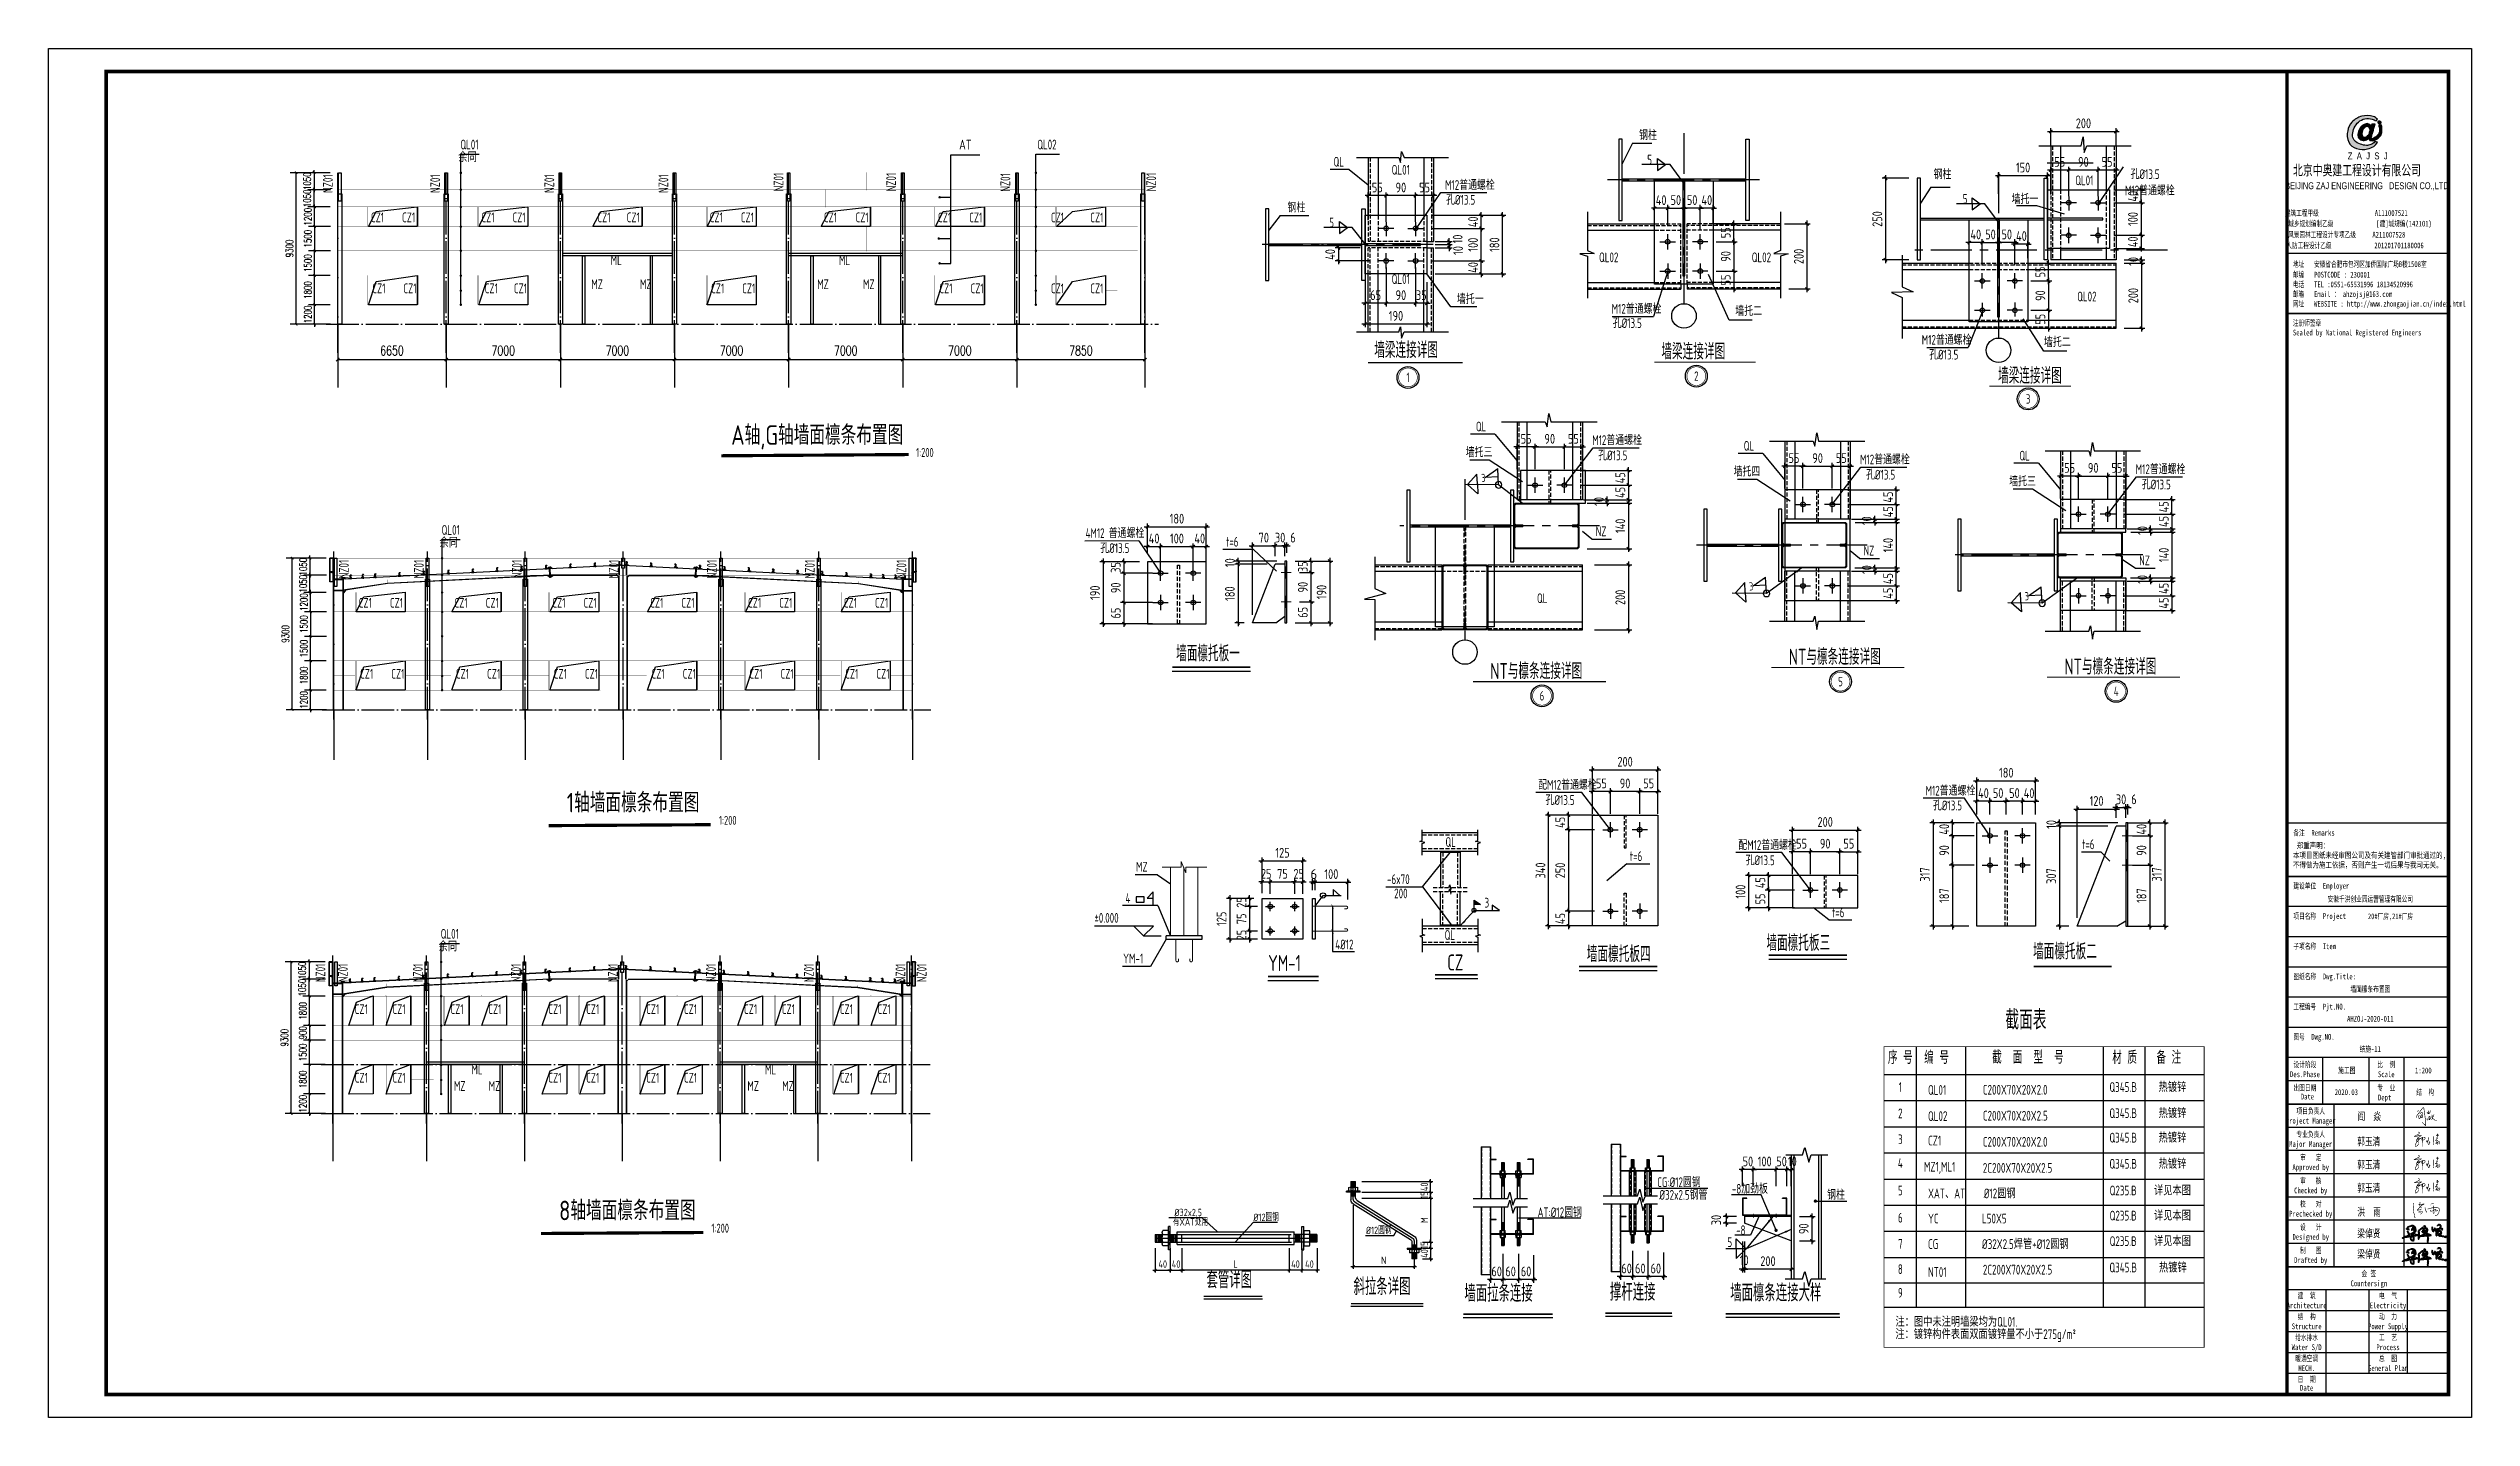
# Model space of a CAD drawing. Extents: x 180850 to 1400258, y 48356 to 327067.
# Drawn here: x 1041333 to 1189933, y 136382 to 220382 of the extents above; entities that cross this region are included whole.
import ezdxf
from ezdxf.enums import TextEntityAlignment as Align

# ---------------------------------------------------------------- set-up
doc = ezdxf.new("R2010")
doc.units = 0
doc.header["$LTSCALE"] = 1000
for name, pattern in [('ACAD_ISO04W100', [30.5, 24, -3, 0.5, -3]), ('CENTERX2', [4, 2.5, -0.5, 0.5, -0.5]), ('CONTINOUS', [0]), ('DASH', [0.35, 0.25, -0.1]), ('DASHED', [0.75, 0.5, -0.25]), ('DASHEDX2', [38.1, 25.4, -12.7]), ('DOTE', [2.42, 2, -0.2, 0.02, -0.2])]:
    doc.linetypes.add(name, pattern=pattern)
for name, color, linetype in [('4', 4, 'CONTINOUS'), ('AXIS', 3, 'Continuous'), ('AXIS_DIM', 3, 'Continuous'), ('BEAM', 4, 'Continuous'), ('BJ', 23, 'Continuous'), ('DIM', 146, 'Continuous'), ('DIM_SYMB', 3, 'Continuous'), ('DOTE', 1, 'Continuous'), ('GL', 150, 'Continuous'), ('GZ', 50, 'Continuous'), ('Jjlx', 2, 'Continuous'), ('LT', 27, 'Continuous'), ('NUM', 7, 'Continuous'), ('PUB_DIM', 3, 'Continuous'), ('PUB_TEXT', 7, 'Continuous'), ('PUB_TITLE', 4, 'Continuous'), ('PZ', 202, 'Continuous'), ('REIN', 1, 'Continuous'), ('STXT_HF', 7, 'Continuous'), ('STXT_HF_TEXT', 7, 'Continuous'), ('TEXT', 7, 'Continuous'), ('THIN', 7, 'Continuous'), ('WELD', 7, 'Continuous'), ('YCX', 90, 'Continuous'), ('图层5', 4, 'DASHEDX2'), ('图签', 3, 'Continuous'), ('填充', 251, 'Continuous'), ('天沟', 2, 'Continuous'), ('引出线', 3, 'Continuous'), ('引线', 3, 'Continuous'), ('文字', 7, 'Continuous'), ('板', 243, 'Continuous'), ('框线', 252, 'Continuous'), ('细实线', 6, 'Continuous'), ('轴线', 8, 'ACAD_ISO04W100')]:
    doc.layers.add(name, color=color, linetype=linetype)
for name, color, linetype, lineweight in [('_0', 7, 'Continuous', 25), ('檩条', 30, 'Continuous', 5), ('螺栓', 15, 'Continuous', 18)]:
    doc.layers.add(name, color=color, linetype=linetype, lineweight=lineweight)
doc.styles.add('_gyy_title_Arial', font='arial.ttf', dxfattribs={"width": 0.7})
doc.styles.add('_gyy_title_ST', font='', dxfattribs={"width": 0.8})
doc.styles.add('_TCH_DIM_T3', font='SIMPLEX', dxfattribs={"width": 0.705882, "bigfont": 'GBCBIG'})
doc.styles.add('HZ', font='txt.shx', dxfattribs={"width": 0.8, "bigfont": '000hztxt.shx'})
doc.styles.get("Standard").update_dxf_attribs({"font": 'gbenor.shx', "bigfont": 'gbcbig.shx'})
doc.styles.add('TSSD_Dimension', font='Tssdeng.shx', dxfattribs={"width": 0.8, "bigfont": 'hztxt.shx'})
doc.styles.add('TSSD_Label', font='tssdeng.shx', dxfattribs={"width": 0.7, "bigfont": 'hztxt.shx'})
doc.styles.add('TSSD_Norm', font='tssdeng.shx', dxfattribs={"bigfont": 'hztxt.shx'})
doc.styles.add('TSSD_Num', font='Tssdeng.shx', dxfattribs={"width": 0.7, "bigfont": 'hztxt.shx'})
doc.styles.add('标准字体', font='tssdeng.shx', dxfattribs={"width": 0.7, "bigfont": 'tssdchn.shx'})
doc.styles.get('_gyy_title_ST').set_extended_font_data('SimSun')
doc.dimstyles.new('_TCH_ARCH&&150', dxfattribs={"dimtxt": 446.25, "dimasz": 150, "dimexe": 375, "dimexo": 450, "dimgap": 189.375, "dimtad": 1, "dimdec": 0, "dimzin": 0, "dimdsep": 46, "dimtxsty": '_TCH_DIM_T3', "dimblk": 'ARCHTICK', "dimcen": 0.09, "dimclrd": 3, "dimclre": 3, "dimclrt": 7, "dimazin": 2, "dimtfac": 1, "dimtdec": 0, "dimtix": 1, "dimtmove": 2, "dimatfit": 3, "dimfxl": 1, "dimtolj": 1, "dimtzin": 0, "dimarcsym": 0})
doc.dimstyles.new('_TCH_ARCH&&200', dxfattribs={"dimtxt": 595, "dimasz": 200, "dimexe": 500, "dimexo": 600, "dimgap": 252.5, "dimtad": 1, "dimdec": 0, "dimzin": 0, "dimdsep": 46, "dimtxsty": '_TCH_DIM_T3', "dimblk": 'ARCHTICK', "dimcen": 0.09, "dimclrt": 7, "dimazin": 2, "dimtfac": 1, "dimtdec": 0, "dimtix": 1, "dimtmove": 2, "dimatfit": 3, "dimfxl": 1, "dimtolj": 1, "dimtzin": 0, "dimarcsym": 0})
doc.dimstyles.new('TSSD_10_100', dxfattribs={"dimtxt": 300, "dimasz": 100, "dimexe": 100, "dimexo": 250, "dimgap": 100, "dimtad": 1, "dimdec": 0, "dimlfac": 0.1, "dimzin": 0, "dimdsep": 46, "dimtxsty": 'TSSD_Dimension', "dimblk": 'ARCHTICK', "dimblk1": 'ARCHTICK', "dimblk2": 'ARCHTICK', "dimcen": 0, "dimdle": 100, "dimclrt": 7, "dimadec": 0, "dimazin": 0, "dimtfac": 1, "dimtdec": 0, "dimtix": 1, "dimtmove": 2, "dimatfit": 3, "dimfxl": 1, "dimtolj": 1, "dimtzin": 0, "dimarcsym": 0})
doc.dimstyles.new('TSSD_15_150', dxfattribs={"dimtxt": 450, "dimasz": 150, "dimexe": 150, "dimexo": 375, "dimgap": 150, "dimtad": 1, "dimdec": 0, "dimlfac": 0.1, "dimzin": 0, "dimdsep": 46, "dimtxsty": 'TSSD_Dimension', "dimblk": 'ARCHTICK', "dimblk1": 'ARCHTICK', "dimblk2": 'ARCHTICK', "dimcen": 0, "dimdle": 150, "dimclrt": 7, "dimadec": 0, "dimazin": 0, "dimtfac": 1, "dimtdec": 0, "dimtix": 1, "dimtmove": 2, "dimatfit": 3, "dimfxl": 1, "dimtolj": 1, "dimtzin": 0, "dimarcsym": 0})
doc.dimstyles.new('TSSD_20_200', dxfattribs={"dimtxt": 600, "dimasz": 200, "dimexe": 200, "dimexo": 500, "dimgap": 200, "dimtad": 1, "dimdec": 0, "dimlfac": 0.05, "dimzin": 0, "dimdsep": 46, "dimtxsty": 'TSSD_Dimension', "dimblk": 'ARCHTICK', "dimblk1": 'ARCHTICK', "dimblk2": 'ARCHTICK', "dimcen": 0, "dimdle": 200, "dimclrt": 7, "dimadec": 0, "dimazin": 0, "dimtfac": 1, "dimtdec": 0, "dimtix": 1, "dimtmove": 2, "dimatfit": 3, "dimfxl": 1, "dimtolj": 1, "dimtzin": 0, "dimarcsym": 0})
doc.dimstyles.new('TSSD_5_150', dxfattribs={"dimtxt": 520, "dimasz": 150, "dimexe": 150, "dimexo": 375, "dimgap": 150, "dimtad": 1, "dimdec": 0, "dimlfac": 0.2, "dimzin": 0, "dimdsep": 46, "dimtxsty": 'TSSD_Dimension', "dimblk": 'ARCHTICK', "dimcen": 0, "dimdle": 150, "dimclrd": 3, "dimclre": 3, "dimclrt": 7, "dimadec": 0, "dimazin": 0, "dimtfac": 1, "dimtdec": 0, "dimtix": 1, "dimtmove": 2, "dimatfit": 3, "dimldrblk": 'ARCHTICK', "dimfxl": 1, "dimtolj": 1, "dimtzin": 0, "dimarcsym": 0})
doc.dimstyles.new('TSSD_LEADER_STYLE_400.0', dxfattribs={"dimtxt": 1200, "dimasz": 400, "dimexe": 400, "dimexo": 1000, "dimgap": 0.09, "dimtad": 0, "dimtih": 1, "dimtoh": 1, "dimdec": 4, "dimzin": 0, "dimdsep": 46, "dimtxsty": 'Standard', "dimcen": 0.09, "dimdle": 400, "dimclrt": 7, "dimadec": 0, "dimazin": 0, "dimtfac": 1, "dimtdec": 4, "dimtofl": 0, "dimtmove": 0, "dimatfit": 3, "dimfxl": 1, "dimtolj": 1, "dimtzin": 0, "dimarcsym": 0})

msp = doc.modelspace()

# ---------------------------------------------------------------- texts
at = {"style": '标准字体', "width": 0.7}
for s, p in [('墙面檩托板一', (1110488.91, 182773.15)), ('墙面檩托板四', (1135678.18, 164324.55)), ('墙面檩托板三', (1146689.84, 165014.22)), ('墙面檩托板二', (1163045.06, 164489.95))]:
    msp.add_text(s, height=980, dxfattribs=at).set_placement(p)
at = {"color": 1, "insert": (1178988.24, 213244.05), "char_height": 718.1993, "width": 9393.6358, "attachment_point": 1, "style": 'HZ'}
msp.add_mtext('北京中奥建工程设计有限公司', dxfattribs=at)
at = {"layer": 'AXIS', "linetype": 'ByBlock', "style": '标准字体', "width": 0.7}
msp.add_text('t=6', height=600, dxfattribs=at).set_placement((1166045.85, 171252.57))
at = {"layer": 'NUM', "linetype": 'ByBlock', "style": 'TSSD_Norm', "width": 0.8}
for s, p in [('A轴,G轴墙面檩条布置图 ', (1083202.24, 196062.94)), ('1轴墙面檩条布置图 ', (1073114.53, 173510.46)), ('8轴墙面檩条布置图 ', (1072650.26, 148487.86))]:
    msp.add_text(s, height=1200, dxfattribs=at).set_placement(p)
at = {"layer": 'NUM', "style": 'TSSD_Norm', "width": 0.7}
for p in [(1094543.17, 195317.62), (1082454.33, 172749.8), (1081990.07, 147727.19)]:
    msp.add_text('1:200', height=550, dxfattribs=at).set_placement(p)
at = {"layer": 'NUM', "style": '标准字体', "width": 0.7}
for s, p in [('套管详图', (1112350.74, 143992.72)), ('斜拉条详图', (1121368.94, 143577.46)), ('墙面拉条连接', (1128168.24, 143169.91)), ('撑杆连接', (1137093.32, 143242.37)), ('墙面檩条连接大样', (1144472.38, 143196.52))]:
    msp.add_text(s, height=1050, dxfattribs=at).set_placement(p, align=Align.BOTTOM_LEFT)
at = {"layer": 'PUB_DIM', "color": 7, "style": '标准字体', "width": 0.7}
for s, p in [('MZ', (1108033.52, 169876.22)), ('4', (1107386.05, 167955.17)), ('%%P0.000', (1105475.86, 166737.61)), ('YM-1', (1107244.64, 164246.06))]:
    msp.add_text(s, height=600, dxfattribs=at).set_placement(p)
at = {"layer": 'PUB_TEXT', "width": 0.7}
for s, height, style, p in [('QL01', 600, '标准字体', (1123710.19, 212637.87)), ('5', 600, '标准字体', (1139379.74, 213260.52)), ('QL01', 600, '标准字体', (1165630.22, 211989.15)), ('M12普通螺栓', 600, '标准字体', (1126985.05, 211702.92)), ('孔%%c13.5', 600, '标准字体', (1127045.48, 210796.03)), ('5', 600, '标准字体', (1158729, 210854.61)), ('5', 600, '标准字体', (1119878.88, 209401.92)), ('QL02', 600, '标准字体', (1136427.93, 207266.85)), ('QL02', 600, '标准字体', (1145790.51, 207266.85)), ('QL01', 600, '标准字体', (1123708.08, 205930.55)), ('QL02', 600, '标准字体', (1165750.92, 204860.94)), ('孔%%c13.5', 600, '标准字体', (1137263.16, 203228.06)), ('墙梁连接详图', 980, '标准字体', (1122639.49, 201389.84)), ('墙梁连接详图', 980, '标准字体', (1140251.04, 201298.52)), ('孔%%c13.5', 600, '标准字体', (1156673.63, 201296.93)), ('墙梁连接详图', 980, '标准字体', (1160895.5, 199816.22)), ('QL', 600, '标准字体', (1128874.76, 196884.34)), ('M12普通螺栓', 600, '标准字体', (1136008.85, 196048.29)), ('QL', 600, '标准字体', (1145300.59, 195701.18)), ('墙托三', 600, '标准字体', (1128250.87, 195302.21)), ('孔%%c13.5', 600, '标准字体', (1136375.02, 195113.29)), ('墙托四', 600, '标准字体', (1144676.69, 194119.05)), ('M12普通螺栓', 600, '标准字体', (1152434.68, 194865.12)), ('QL', 600, '标准字体', (1162204.02, 195100.57)), ('M12普通螺栓', 600, '标准字体', (1169338.11, 194264.51)), ('孔%%c13.5', 600, '标准字体', (1152800.85, 193930.12)), ('墙托三', 600, '标准字体', (1161580.12, 193518.44)), ('孔%%c13.5', 600, '标准字体', (1169704.28, 193329.51)), ('4M12 普通螺栓', 600, '标准字体', (1104936.6, 190347.17)), ('t=6', 600, '标准字体', (1113548.98, 189816.02)), ('NZ', 600, '标准字体', (1136220.04, 190455.2)), ('孔%%c13.5', 600, '标准字体', (1105838.25, 189425.42)), ('NZ', 600, '标准字体', (1152645.87, 189272.04)), ('NZ', 600, '标准字体', (1169549.3, 188671.43)), ('QL', 600, '标准字体', (1132624.27, 186348.37)), ('NT与檩条连接详图', 980, '标准字体', (1129752.9, 181692.22)), ('NT与檩条连接详图', 980, '标准字体', (1148061.93, 182567.22)), ('NT与檩条连接详图', 980, '标准字体', (1164965.36, 181966.61)), ('配M12普通螺栓', 600, '标准字体', (1132692.54, 174904.62)), ('孔%%c13.5', 600, '标准字体', (1133141.52, 173969.62)), ('M12普通螺栓', 600, '标准字体', (1156451.72, 174543.72)), ('孔%%c13.5', 600, '标准字体', (1156900.7, 173636.83)), ('t=6', 600, '标准字体', (1138313.08, 170523.73)), ('配M12普通螺栓', 600, '标准字体', (1144963.66, 171207.96)), ('孔%%c13.5', 600, '标准字体', (1145412.64, 170272.96)), ('t=6', 600, '标准字体', (1150708.27, 167074.86)), ('YM-1', 980, '标准字体', (1116137.74, 163777.49)), ('CZ', 980, '标准字体', (1127118.41, 163814.95)), ('%%C32X2.5焊管+%%C12圆钢', 600, 'TSSD_Dimension', (1159912.05, 146727.47)), ('注：镀锌构件表面双面镀锌量不小于275g/m%%1402%%141', 600, 'TSSD_Dimension', (1154595.09, 141197.92)), ('注：图中未注明墙梁均为QL01.', 600, 'TSSD_Dimension', (1154602.93, 141955.34))]:
    msp.add_text(s, height=height, dxfattribs=dict(at, style=style)).set_placement(p)
at = {"layer": 'PUB_TEXT', "color": 3, "style": '_gyy_title_ST', "width": 0.7}
for s, p in [('阎  焱', (1182935.79, 154620.05)), ('郭玉清', (1182922.9, 153080.43)), ('郭玉清', (1182922.9, 151655.07)), ('郭玉清', (1182922.9, 150229.72)), ('洪  雨', (1182926.1, 148757.56)), ('梁倬贤', (1182926.1, 147435.86)), ('梁倬贤', (1182926.1, 146174.46))]:
    msp.add_text(s, height=481.259, dxfattribs=at).set_placement(p)
at = {"layer": 'PUB_TITLE', "width": 0.7}
for s, height, style, p in [('BEIJING ZAJ ENGINEERING   DESIGN CO.,LTD.', 424.2416, '_gyy_title_Arial', (1183581.12, 211746.83)), ('城乡规划编制乙级             [建]城规编(142101)', 353.5346, '_gyy_title_ST', (1183094.82, 209459.89)), ('建筑工程甲级                 A111007521             ', 353.5346, '_gyy_title_ST', (1183566.91, 210108.51)), ('人防工程设计乙级             201201701180006', 353.5346, '_gyy_title_ST', (1182788.04, 208120.07)), ('风景园林工程设计专项乙级     A211007528           ', 353.5346, '_gyy_title_ST', (1183390.92, 208781.7)), ('Des.Phase', 356.338, '_gyy_title_ST', (1179715.17, 157266.47)), ('设计阶段', 356.338, '_gyy_title_ST', (1179715.17, 157865.1)), ('比  例', 356.338, '_gyy_title_ST', (1184703.91, 157865.1)), ('Scale', 356.338, '_gyy_title_ST', (1184703.91, 157266.47)), ('出图日期', 356.338, '_gyy_title_ST', (1179715.17, 156439.75)), ('Date', 356.338, '_gyy_title_ST', (1179868.48, 155899.51)), ('专  业', 356.338, '_gyy_title_ST', (1184703.91, 156439.75)), ('Dept ', 356.338, '_gyy_title_ST', (1184703.91, 155841.1)), ('Project Manager', 356.3382, '_gyy_title_ST', (1180071.5, 154415.75)), ('项目负责人', 356.338, '_gyy_title_ST', (1180071.5, 155014.39)), ('Major Manager', 356.3382, '_gyy_title_ST', (1180071.5, 152990.39)), ('专业负责人', 356.338, '_gyy_title_ST', (1180071.5, 153589.04)), ('Approved by', 356.3382, '_gyy_title_ST', (1180071.5, 151565.04)), ('审   定', 356.338, '_gyy_title_ST', (1180071.53, 152163.68)), ('Checked by', 356.338, '_gyy_title_ST', (1180071.5, 150139.68)), ('审   核', 356.338, '_gyy_title_ST', (1180071.53, 150738.33)), ('Prechecked by', 356.3382, '_gyy_title_ST', (1180071.5, 148714.33)), ('校   对', 356.338, '_gyy_title_ST', (1180071.53, 149312.98)), ('Designed by', 356.3382, '_gyy_title_ST', (1180071.5, 147288.97)), ('设   计', 356.338, '_gyy_title_ST', (1180071.53, 147887.62)), ('Drafted by', 356.338, '_gyy_title_ST', (1180071.5, 145863.62)), ('制   图', 356.338, '_gyy_title_ST', (1180071.53, 146462.27)), ('Countersign', 356.3382, '_gyy_title_ST', (1183634.89, 144438.27)), ('会 签', 356.338, '_gyy_title_ST', (1183634.89, 145036.91)), ('Architecture', 356.3382, '_gyy_title_ST', (1179822.07, 143084.18)), ('结  构', 356.338, '_gyy_title_ST', (1179822.07, 142400.01)), ('建  筑', 356.338, '_gyy_title_ST', (1179822.07, 143682.83)), ('Electricity', 356.3382, '_gyy_title_ST', (1184810.81, 143084.18)), ('动  力', 356.338, '_gyy_title_ST', (1184810.81, 142400.01)), ('电  气', 356.338, '_gyy_title_ST', (1184810.81, 143682.83)), ('Structure', 356.338, '_gyy_title_ST', (1179822.07, 141801.37)), ('给水排水', 356.338, '_gyy_title_ST', (1179822.07, 141117.19)), ('Power Supply', 356.3382, '_gyy_title_ST', (1184810.81, 141801.37)), ('工  艺', 356.338, '_gyy_title_ST', (1184810.81, 141117.19)), ('Water S/D', 356.338, '_gyy_title_ST', (1179822.07, 140518.54)), ('暖通空调', 356.338, '_gyy_title_ST', (1179822.07, 139834.37)), ('Process', 356.338, '_gyy_title_ST', (1184810.81, 140518.54)), ('总  图', 356.338, '_gyy_title_ST', (1184810.81, 139834.37)), ('日  期', 356.338, '_gyy_title_ST', (1179822.07, 138551.55)), ('MECH.', 356.338, '_gyy_title_ST', (1179822.07, 139235.73)), ('Date', 356.338, '_gyy_title_ST', (1179822.07, 138024.17)), ('General Plan', 356.3382, '_gyy_title_ST', (1184810.81, 139235.73))]:
    msp.add_text(s, height=height, dxfattribs=dict(at, style=style)).set_placement(p, align=Align.CENTER)
at = {"layer": 'PUB_TITLE', "style": '_gyy_title_ST', "width": 0.7}
for s, height, p in [('地址   安徽省合肥市包河区加侨国际广场B楼1508室', 353.5346, (1178977.87, 206971.5)), ('邮编   POSTCODE : 230001', 353.5346, (1178977.87, 206325.74)), ('邮箱   Email ： ahzojsj@163.com', 353.5346, (1178977.87, 205137.86)), ('电话   TEL :0551-65531996 18134520996', 353.5346, (1178977.87, 205731.8)), ('注册师签章', 353.535, (1178977.87, 203366.69)), ('网址   WEBSITE : http://www.zhongaojian.cn/index.html', 353.5346, (1178977.87, 204540.43)), ('Sealed by National Registered Engineers', 353.5346, (1178979.79, 202772.76)), ('备注  Remarks', 356.3382, (1179006.83, 172078.36)), ('建设单位  Employer', 356.3382, (1179006.83, 168826.07)), ('项目名称  Project', 356.3382, (1179006.83, 166973.11)), ('子项名称  Item', 356.338, (1179006.83, 165120.15)), ('图纸名称  Dwg.Title:', 356.3382, (1179006.83, 163267.19)), ('工程编号  Pjt.NO.', 356.3382, (1179006.83, 161414.23)), ('图号  Dwg.NO.', 356.3382, (1179006.83, 159561.27))]:
    msp.add_text(s, height=height, dxfattribs=at).set_placement(p)
at = {"layer": 'PUB_TITLE', "color": 2, "style": '_gyy_title_ST', "width": 0.7}
msp.add_text('安徽千洪创业园运营管理有限公司', height=356.3382, dxfattribs=at).set_placement((1183724.63, 168021.53), align=Align.CENTER)
msp.add_text('20#厂房,21#厂房', height=349.1756, dxfattribs=at).set_placement((1184959.58, 167121.81), align=Align.MIDDLE)
at = {"layer": 'PUB_TITLE', "color": 6, "style": '_gyy_title_ST', "width": 0.7}
for s, height, p in [('墙面檩条布置图', 356.338, (1183724.63, 162495.55)), ('AHZOJ-2020-011', 356.3382, (1183724.63, 160671.89))]:
    msp.add_text(s, height=height, dxfattribs=at).set_placement(p, align=Align.CENTER)
at = {"layer": 'PUB_TITLE', "color": 7, "style": '_gyy_title_ST', "width": 0.7}
for s, height, p in [('结施-11', 356.339, (1183724.63, 158818.93)), ('施工图', 356.338, (1182281.29, 157508.11)), ('1:200', 356.338, (1186977.9, 157496.83)), ('2020.03', 356.338, (1182254.93, 156166.59)), ('结  构', 356.338, (1187094.45, 156166.59))]:
    msp.add_text(s, height=height, dxfattribs=at).set_placement(p, align=Align.CENTER)
at = {"layer": 'PUB_TITLE', "insert": (1178977.04, 171654.81), "char_height": 356.3382, "width": 11402.833, "attachment_point": 1, "style": '_gyy_title_ST'}
msp.add_mtext(' 郑重声明：\\P本项目图纸未经审图公司及有关建管部门审批通过的,\\P不得做为施工依据，否则产生一切后果与我司无关。', dxfattribs=at)
at = {"layer": 'STXT_HF_TEXT', "style": '标准字体', "width": 0.7}
for p in [(1129210.95, 193776.79), (1145636.78, 187118.88), (1162540.2, 186518.27)]:
    msp.add_text('3', height=500, rotation=2.8757093, dxfattribs=at).set_placement(p)
at = {"layer": 'TEXT', "style": 'TSSD_Label', "width": 0.7}
for s, p in [('QL01', (1067708.95, 214005.55)), ('QL02', (1103162.3, 214005.55)), ('QL01', (1066558.95, 190357.79)), ('QL01', (1066501.96, 165581.16))]:
    msp.add_text(s, height=600, dxfattribs=at).set_placement(p, align=Align.BOTTOM_RIGHT)
at = {"layer": 'TEXT', "style": 'TSSD_Norm', "width": 0.7}
for p in [(1058772.33, 211520.32), (1065347.33, 211520.32), (1072347.33, 211520.32), (1079347.33, 211520.32), (1086407.61, 211615.87), (1093310.91, 211615.87), (1100316.24, 211593.2), (1109264.67, 211615.87), (1059749.68, 187872.57), (1064348.48, 187872.57), (1070354.11, 187872.57), (1076302.03, 187872.57), (1082320.46, 187872.57), (1088324.88, 187872.57), (1093940.96, 187872.57), (1058315.21, 163095.93), (1059692.69, 163095.93), (1064291.49, 163095.93), (1070297.12, 163095.93), (1076245.04, 163095.93), (1082263.47, 163095.93), (1088267.89, 163095.93), (1093883.97, 163095.93), (1095183.26, 163095.93)]:
    msp.add_text('NZ01', height=600, rotation=90, dxfattribs=at).set_placement(p)
at = {"layer": 'TEXT', "width": 0.7}
for s, height, style, p in [('CZ1', 600, 'TSSD_Label', (1061111.33, 209716.03)), ('CZ1', 600, 'TSSD_Label', (1063017.66, 209716.03)), ('CZ1', 600, 'TSSD_Label', (1067886.33, 209716.03)), ('CZ1', 600, 'TSSD_Label', (1069792.66, 209716.03)), ('CZ1', 600, 'TSSD_Label', (1074996.37, 209716.03)), ('CZ1', 600, 'TSSD_Label', (1076792.66, 209716.03)), ('CZ1', 600, 'TSSD_Label', (1081886.33, 209716.03)), ('CZ1', 600, 'TSSD_Label', (1083792.66, 209716.03)), ('CZ1', 600, 'TSSD_Label', (1088886.33, 209716.03)), ('CZ1', 600, 'TSSD_Label', (1090830.11, 209716.03)), ('CZ1', 600, 'TSSD_Label', (1095886.33, 209712.66)), ('CZ1', 600, 'TSSD_Label', (1097801.18, 209712.66)), ('CZ1', 600, 'TSSD_Label', (1102811.33, 209712.66)), ('CZ1', 600, 'TSSD_Label', (1105226.18, 209712.66)), ('ML', 600, 'TSSD_Label', (1075816.69, 207086.81)), ('ML', 600, 'TSSD_Label', (1089816.69, 207086.81)), ('CZ1', 600, 'TSSD_Label', (1061195.05, 205360.59)), ('CZ1', 600, 'TSSD_Label', (1063101.37, 205360.59)), ('CZ1', 600, 'TSSD_Label', (1068088.61, 205360.59)), ('CZ1', 600, 'TSSD_Label', (1069876.37, 205360.59)), ('MZ', 600, 'TSSD_Label', (1074628.82, 205612.76)), ('MZ', 600, 'TSSD_Label', (1077611.47, 205612.76)), ('CZ1', 600, 'TSSD_Label', (1081970.05, 205360.59)), ('CZ1', 600, 'TSSD_Label', (1083876.37, 205360.59)), ('MZ', 600, 'TSSD_Label', (1088478.82, 205612.76)), ('MZ', 600, 'TSSD_Label', (1091291.61, 205612.76)), ('CZ1', 600, 'TSSD_Label', (1095970.05, 205360.59)), ('CZ1', 600, 'TSSD_Label', (1097884.9, 205360.59)), ('CZ1', 600, 'TSSD_Label', (1102811.33, 205360.59)), ('CZ1', 600, 'TSSD_Label', (1105226.18, 205360.59)), ('CZ1', 600, 'TSSD_Label', (1060361.33, 186068.28)), ('CZ1', 600, 'TSSD_Label', (1062274.75, 186068.28)), ('CZ1', 600, 'TSSD_Label', (1066236.33, 186068.28)), ('CZ1', 600, 'TSSD_Label', (1068149.75, 186068.28)), ('CZ1', 600, 'TSSD_Label', (1072236.33, 186068.28)), ('CZ1', 600, 'TSSD_Label', (1074149.75, 186068.28)), ('CZ1', 600, 'TSSD_Label', (1078236.33, 186068.28)), ('CZ1', 600, 'TSSD_Label', (1080149.75, 186068.28)), ('CZ1', 600, 'TSSD_Label', (1084236.33, 186068.28)), ('CZ1', 600, 'TSSD_Label', (1086149.75, 186068.28)), ('CZ1', 600, 'TSSD_Label', (1090111.33, 186068.28)), ('CZ1', 600, 'TSSD_Label', (1092024.75, 186068.28)), ('CZ1', 600, 'TSSD_Label', (1060445.05, 181712.83)), ('CZ1', 600, 'TSSD_Label', (1062358.47, 181712.83)), ('CZ1', 600, 'TSSD_Label', (1066320.05, 181712.83)), ('CZ1', 600, 'TSSD_Label', (1068233.47, 181712.83)), ('CZ1', 600, 'TSSD_Label', (1072320.05, 181712.83)), ('CZ1', 600, 'TSSD_Label', (1074233.47, 181712.83)), ('CZ1', 600, 'TSSD_Label', (1078320.05, 181712.83)), ('CZ1', 600, 'TSSD_Label', (1080233.47, 181712.83)), ('CZ1', 600, 'TSSD_Label', (1084320.05, 181712.83)), ('CZ1', 600, 'TSSD_Label', (1086233.47, 181712.83)), ('CZ1', 600, 'TSSD_Label', (1090195.05, 181712.83)), ('CZ1', 600, 'TSSD_Label', (1092108.47, 181712.83)), ('4%%C12', 600, '标准字体', (1120248.06, 165105.27)), ('CZ1', 600, 'TSSD_Label', (1060113.82, 161139.57)), ('CZ1', 600, 'TSSD_Label', (1062431.81, 161139.57)), ('CZ1', 600, 'TSSD_Label', (1065988.82, 161139.57)), ('CZ1', 600, 'TSSD_Label', (1068306.81, 161139.57)), ('CZ1', 600, 'TSSD_Label', (1071988.82, 161139.57)), ('CZ1', 600, 'TSSD_Label', (1074306.81, 161139.57)), ('CZ1', 600, 'TSSD_Label', (1077988.82, 161139.57)), ('CZ1', 600, 'TSSD_Label', (1080306.81, 161139.57)), ('CZ1', 600, 'TSSD_Label', (1083988.82, 161139.57)), ('CZ1', 600, 'TSSD_Label', (1086306.81, 161139.57)), ('CZ1', 600, 'TSSD_Label', (1089863.82, 161139.57)), ('CZ1', 600, 'TSSD_Label', (1092181.81, 161139.57)), ('CZ1', 600, 'TSSD_Label', (1060113.82, 156930.28)), ('CZ1', 600, 'TSSD_Label', (1062431.81, 156930.28)), ('ML', 600, 'TSSD_Label', (1067276.77, 157432.5)), ('CZ1', 600, 'TSSD_Label', (1071988.82, 156930.28)), ('CZ1', 600, 'TSSD_Label', (1074306.81, 156930.28)), ('CZ1', 600, 'TSSD_Label', (1077988.82, 156930.28)), ('CZ1', 600, 'TSSD_Label', (1080306.81, 156930.28)), ('ML', 600, 'TSSD_Label', (1085276.77, 157432.5)), ('CZ1', 600, 'TSSD_Label', (1089863.82, 156930.28)), ('CZ1', 600, 'TSSD_Label', (1092181.81, 156930.28)), ('MZ', 600, 'TSSD_Label', (1066200.57, 156426.89)), ('MZ', 600, 'TSSD_Label', (1068333.19, 156426.89)), ('MZ', 600, 'TSSD_Label', (1084200.57, 156426.89)), ('MZ', 600, 'TSSD_Label', (1086333.19, 156426.89)), ('QL01', 599.999, 'TSSD_Norm', (1156603.23, 156179.94)), ('C200X70X20X2.0', 599.9985, 'TSSD_Norm', (1159964.32, 156193.75)), ('QL02', 599.999, 'TSSD_Norm', (1156603.23, 154577.12)), ('C200X70X20X2.5', 599.9985, 'TSSD_Norm', (1159964.32, 154602.48)), ('CZ1', 599.999, 'TSSD_Norm', (1156603.23, 153074.3)), ('C200X70X20X2.0', 599.9985, 'TSSD_Norm', (1159964.32, 152999.67)), ('MZ1,ML1', 599.999, 'TSSD_Norm', (1156353.11, 151471.48)), ('2C200X70X20X2.5', 599.9985, 'TSSD_Norm', (1159964.32, 151396.85)), ('XAT、AT', 599.999, 'TSSD_Norm', (1156603.23, 149833.11)), ('%%C12圆钢', 599.999, 'TSSD_Norm', (1160021.28, 149833.11)), ('YC', 599.999, 'TSSD_Norm', (1156603.23, 148292.05)), ('L50X5', 599.999, 'TSSD_Norm', (1159912.05, 148292.05)), ('CG', 599.999, 'TSSD_Norm', (1156603.23, 146727.47)), ('2C200X70X20X2.5', 599.9985, 'TSSD_Norm', (1159964.32, 145156.21)), ('NT01', 599.999, 'TSSD_Norm', (1156603.23, 145009.64))]:
    msp.add_text(s, height=height, dxfattribs=dict(at, style=style)).set_placement(p)
at = {"layer": 'TEXT', "style": 'TSSD_Norm', "width": 0.7}
for s, height, p in [('截面表', 1199.997, (1162605.23, 159823.61)), ('序 号', 799.998, (1154903.36, 157837.81)), ('编 号', 799.998, (1157127.53, 157837.81)), ('截  面  型  号', 799.998, (1162724.94, 157850.33)), ('材 质', 799.998, (1168658.94, 157837.81)), ('备 注', 799.998, (1171369.04, 157837.81)), ('1', 600, (1154903.36, 156179.94)), ('Q345.B', 599.999, (1168569.7, 156179.94)), ('热镀锌', 599.999, (1171591.85, 156179.94)), ('2', 600, (1154903.36, 154563.54)), ('Q345.B', 599.999, (1168569.7, 154577.12)), ('热镀锌', 599.999, (1171591.85, 154577.12)), ('3', 600, (1154903.36, 152974.07)), ('Q345.B', 599.999, (1168569.7, 153074.3)), ('热镀锌', 599.999, (1171591.85, 153074.3)), ('4', 600, (1154903.36, 151515.27)), ('Q345.B', 599.999, (1168569.7, 151471.48)), ('热镀锌', 599.999, (1171591.85, 151471.48)), ('5', 600, (1154903.36, 149833.11)), ('Q235.B', 599.999, (1168569.7, 149833.11)), ('详见本图', 599.999, (1171591.85, 149833.11)), ('6', 600, (1154903.36, 148165.85)), ('Q235.B', 599.999, (1168569.7, 148292.05)), ('详见本图', 599.999, (1171591.85, 148292.05)), ('7', 600, (1154903.36, 146563.03)), ('Q235.B', 599.999, (1168569.7, 146727.47)), ('详见本图', 599.999, (1171591.85, 146727.47)), ('8', 600, (1154903.36, 145010.21)), ('Q345.B', 599.999, (1168569.7, 145110.21)), ('热镀锌', 599.999, (1171615.1, 145102.94)), ('9', 600, (1154903.36, 143557.39))]:
    msp.add_text(s, height=height, dxfattribs=at).set_placement(p, align=Align.BOTTOM_CENTER)
at = {"layer": 'THIN'}
for s, style, width, p in [('余同', 'TSSD_Dimension', 0.7, (1067596.02, 213233.41)), ('AT', 'TSSD_Norm', 0.8, (1097952.45, 213998.2)), ('余同', 'TSSD_Dimension', 0.7, (1066446.02, 189585.65)), ('余同', 'TSSD_Dimension', 0.7, (1066389.03, 164809.01))]:
    msp.add_text(s, height=600, dxfattribs=dict(at, style=style, width=width)).set_placement(p, align=Align.BOTTOM_RIGHT)
at = {"layer": 'THIN', "style": '标准字体', "width": 0.7}
for s, height, p in [('QL', 600, (1120145.09, 213130.35)), ('钢柱', 600, (1117322.35, 210319.41)), ('QL', 600, (1127007.04, 171393.92)), ('-6x70', 600, (1123421.42, 169109.45)), ('200', 600, (1123861.64, 168240.14)), ('3', 600, (1129404.21, 167669.92)), ('QL', 600, (1126955.8, 165688.99)), ('CG:%%C12圆钢', 600, (1139993.33, 150522.71, 66146.41)), ('%%C32x2.5钢管', 600, (1140123.79, 149744.34, 66146.41)), ('-8加劲板', 600, (1144571.64, 150118.74)), ('钢柱', 600, (1150415.46, 149747.79)), ('有XAT处用', 450, (1110286.96, 148154.14)), ('%%C32x2.5', 450, (1110383.19, 148739.14)), ('%%C12圆钢', 450, (1115228.58, 148442.3)), ('AT:%%C12圆钢', 600, (1132658.04, 148675.9, 66146.41)), ('%%C12圆钢', 450, (1122130.63, 147640.18)), ('5', 600, (1144297.81, 146842.09)), ('-8', 600, (1144832.37, 147574.29))]:
    msp.add_text(s, height=height, dxfattribs=at).set_placement(p)
at = {"layer": '文字', "style": '标准字体', "width": 0.7}
for s, p in [('钢柱', (1138884.54, 214762.49)), ('钢柱', (1156944.81, 212356.59)), ('孔%%c13.5', (1169016.81, 212368.72)), ('墙托一', (1161726.96, 210837.27)), ('M12普通螺栓', (1168681.71, 211367.25)), ('墙托一', (1127712.82, 204704.68)), ('M12普通螺栓', (1137202.72, 204109.73)), ('墙托二', (1144784.23, 203969.35)), ('M12普通螺栓', (1156219.13, 202203.82)), ('墙托二', (1163715.66, 202063.44))]:
    msp.add_text(s, height=600, dxfattribs=at).set_placement(p)

# ---------------------------------------------------------------- blocks, each defined once
blk = doc.blocks.new('_ArchTick')
at = {"color": 0, "linetype": 'ByBlock', "const_width": 0.4}
blk.add_lwpolyline([(-0.5, -0.5), (0.5, 0.5)], dxfattribs=at)
blk = doc.blocks.new('*D449')
at = {"layer": 'Defpoints', "color": 0, "transparency": 16777216}
for p in [(1057652, 204660), (1059060, 204660), (1059055, 203460)]:
    blk.add_point(p, dxfattribs=at)
at = {"layer": 'PUB_DIM', "color": 3, "lineweight": -2, "transparency": 16777216}
for p, q in [((1058610, 204660), (1057277, 204660)), ((1057652, 204660), (1057652, 204810)), ((1057652, 203460), (1057652, 204660)), ((1058605, 203460), (1057277, 203460)), ((1057652, 203460), (1057652, 203310))]:
    blk.add_line(p, q, dxfattribs=at)
at = {"layer": 'PUB_DIM', "color": 3, "lineweight": -2, "transparency": 16777216, "xscale": 150, "yscale": 150, "zscale": 150}
for p, rotation in [((1057652, 204660), 270), ((1057652, 203460), 90)]:
    blk.add_blockref('_ArchTick', p, dxfattribs=dict(at, rotation=rotation))
at = {"layer": 'PUB_DIM', "color": 7, "transparency": 16777216, "insert": (1057240, 204060), "char_height": 446.2, "attachment_point": 5, "rotation": 90, "style": '_TCH_DIM_T3'}
blk.add_mtext('\\A1;1200', dxfattribs=at)
blk = doc.blocks.new('*D450')
at = {"layer": 'Defpoints', "color": 0, "transparency": 16777216}
for p in [(1057652, 206460), (1059060, 206460), (1059060, 204660)]:
    blk.add_point(p, dxfattribs=at)
at = {"layer": 'PUB_DIM', "color": 3, "lineweight": -2, "transparency": 16777216}
for p, q in [((1058610, 206460), (1057277, 206460)), ((1057652, 204660), (1057652, 206460)), ((1058610, 204660), (1057277, 204660))]:
    blk.add_line(p, q, dxfattribs=at)
at = {"layer": 'PUB_DIM', "color": 3, "lineweight": -2, "transparency": 16777216, "xscale": 150, "yscale": 150, "zscale": 150}
for p, rotation in [((1057652, 206460), 90), ((1057652, 204660), 270)]:
    blk.add_blockref('_ArchTick', p, dxfattribs=dict(at, rotation=rotation))
at = {"layer": 'PUB_DIM', "color": 7, "transparency": 16777216, "insert": (1057240, 205560), "char_height": 446.2, "attachment_point": 5, "rotation": 90, "style": '_TCH_DIM_T3'}
blk.add_mtext('\\A1;1800', dxfattribs=at)
blk = doc.blocks.new('*D451')
at = {"layer": 'Defpoints', "color": 0, "transparency": 16777216}
for p in [(1057652, 207960), (1059076, 207960), (1059060, 206460)]:
    blk.add_point(p, dxfattribs=at)
at = {"layer": 'PUB_DIM', "color": 3, "lineweight": -2, "transparency": 16777216}
for p, q in [((1058626, 207960), (1057277, 207960)), ((1057652, 206460), (1057652, 207960)), ((1058610, 206460), (1057277, 206460))]:
    blk.add_line(p, q, dxfattribs=at)
at = {"layer": 'PUB_DIM', "color": 3, "lineweight": -2, "transparency": 16777216, "xscale": 150, "yscale": 150, "zscale": 150}
for p, rotation in [((1057652, 207960), 90), ((1057652, 206460), 270)]:
    blk.add_blockref('_ArchTick', p, dxfattribs=dict(at, rotation=rotation))
at = {"layer": 'PUB_DIM', "color": 7, "transparency": 16777216, "insert": (1057240, 207210), "char_height": 446.2, "attachment_point": 5, "rotation": 90, "style": '_TCH_DIM_T3'}
blk.add_mtext('\\A1;1500', dxfattribs=at)
blk = doc.blocks.new('*D452')
at = {"layer": 'Defpoints', "color": 0, "transparency": 16777216}
for p in [(1057652, 210660), (1059060, 210660), (1059076, 209460)]:
    blk.add_point(p, dxfattribs=at)
at = {"layer": 'PUB_DIM', "color": 3, "lineweight": -2, "transparency": 16777216}
for p, q in [((1058610, 210660), (1057277, 210660)), ((1057652, 210660), (1057652, 210810)), ((1057652, 209460), (1057652, 210660)), ((1058626, 209460), (1057277, 209460)), ((1057652, 209460), (1057652, 209310))]:
    blk.add_line(p, q, dxfattribs=at)
at = {"layer": 'PUB_DIM', "color": 3, "lineweight": -2, "transparency": 16777216, "xscale": 150, "yscale": 150, "zscale": 150}
for p, rotation in [((1057652, 210660), 270), ((1057652, 209460), 90)]:
    blk.add_blockref('_ArchTick', p, dxfattribs=dict(at, rotation=rotation))
at = {"layer": 'PUB_DIM', "color": 7, "transparency": 16777216, "insert": (1057240, 210060), "char_height": 446.2, "attachment_point": 5, "rotation": 90, "style": '_TCH_DIM_T3'}
blk.add_mtext('\\A1;1200', dxfattribs=at)
blk = doc.blocks.new('*D453')
at = {"layer": 'Defpoints', "color": 0, "transparency": 16777216}
for p in [(1057619, 211710), (1059076, 211710), (1059060, 210660)]:
    blk.add_point(p, dxfattribs=at)
at = {"layer": 'PUB_DIM', "color": 3, "lineweight": -2, "transparency": 16777216}
for p, q in [((1058626, 211710), (1057244, 211710)), ((1057619, 211710), (1057619, 211860)), ((1057619, 210660), (1057619, 211710)), ((1058610, 210660), (1057244, 210660)), ((1057619, 210660), (1057619, 210510))]:
    blk.add_line(p, q, dxfattribs=at)
at = {"layer": 'PUB_DIM', "color": 3, "lineweight": -2, "transparency": 16777216, "xscale": 150, "yscale": 150, "zscale": 150}
for p, rotation in [((1057619, 211710), 270), ((1057619, 210660), 90)]:
    blk.add_blockref('_ArchTick', p, dxfattribs=dict(at, rotation=rotation))
at = {"layer": 'PUB_DIM', "color": 7, "transparency": 16777216, "insert": (1057206, 211185), "char_height": 446.2, "attachment_point": 5, "rotation": 90, "style": '_TCH_DIM_T3'}
blk.add_mtext('\\A1;1050', dxfattribs=at)
blk = doc.blocks.new('*D454')
at = {"color": 3, "lineweight": -2, "transparency": 16777216}
for p, q in [((1058591, 212760), (1056152, 212760)), ((1056527, 203460), (1056527, 212760)), ((1058626, 203460), (1056152, 203460))]:
    blk.add_line(p, q, dxfattribs=at)
at = {"layer": 'Defpoints', "color": 0, "transparency": 16777216}
for p in [(1056527, 212760), (1059041, 212760), (1059076, 203460)]:
    blk.add_point(p, dxfattribs=at)
at = {"color": 3, "lineweight": -2, "transparency": 16777216, "xscale": 150, "yscale": 150, "zscale": 150}
for p, rotation in [((1056527, 212760), 90), ((1056527, 203460), 270)]:
    blk.add_blockref('_ArchTick', p, dxfattribs=dict(at, rotation=rotation))
at = {"color": 7, "transparency": 16777216, "insert": (1056114, 208110), "char_height": 446.2, "attachment_point": 5, "rotation": 90, "style": '_TCH_DIM_T3'}
blk.add_mtext('\\A1;9300', dxfattribs=at)
blk = doc.blocks.new('*D455')
at = {"layer": 'Defpoints', "color": 0, "transparency": 16777216}
for p in [(1059060, 209460), (1057652, 207960), (1059076, 207960)]:
    blk.add_point(p, dxfattribs=at)
at = {"layer": 'PUB_DIM', "color": 3, "lineweight": -2, "transparency": 16777216}
for p, q in [((1058610, 209460), (1057277, 209460)), ((1057652, 209460), (1057652, 207960)), ((1058626, 207960), (1057277, 207960))]:
    blk.add_line(p, q, dxfattribs=at)
at = {"layer": 'PUB_DIM', "color": 3, "lineweight": -2, "transparency": 16777216, "xscale": 150, "yscale": 150, "zscale": 150}
for p, rotation in [((1057652, 209460), 90), ((1057652, 207960), 270)]:
    blk.add_blockref('_ArchTick', p, dxfattribs=dict(at, rotation=rotation))
at = {"layer": 'PUB_DIM', "color": 7, "transparency": 16777216, "insert": (1057240, 208710), "char_height": 446.2, "attachment_point": 5, "rotation": 90, "style": '_TCH_DIM_T3'}
blk.add_mtext('\\A1;1500', dxfattribs=at)
blk = doc.blocks.new('*D457')
at = {"layer": 'Defpoints', "color": 0, "transparency": 16777216}
for p in [(1057402, 181012), (1058805, 179812), (1058810, 181012)]:
    blk.add_point(p, dxfattribs=at)
at = {"layer": 'PUB_DIM', "color": 3, "lineweight": -2, "transparency": 16777216}
for p, q in [((1058360, 181012), (1057027, 181012)), ((1058355, 179812), (1057027, 179812)), ((1057402, 181012), (1057402, 181162)), ((1057402, 179812), (1057402, 181012)), ((1057402, 179812), (1057402, 179662))]:
    blk.add_line(p, q, dxfattribs=at)
at = {"layer": 'PUB_DIM', "color": 3, "lineweight": -2, "transparency": 16777216, "xscale": 150, "yscale": 150, "zscale": 150}
for p, rotation in [((1057402, 181012), 270), ((1057402, 179812), 90)]:
    blk.add_blockref('_ArchTick', p, dxfattribs=dict(at, rotation=rotation))
at = {"layer": 'PUB_DIM', "color": 7, "transparency": 16777216, "insert": (1056990, 180412), "char_height": 446.2, "attachment_point": 5, "rotation": 90, "style": '_TCH_DIM_T3'}
blk.add_mtext('\\A1;1200', dxfattribs=at)
blk = doc.blocks.new('*D458')
at = {"layer": 'Defpoints', "color": 0, "transparency": 16777216}
for p in [(1057402, 182812), (1058810, 182812), (1058810, 181012)]:
    blk.add_point(p, dxfattribs=at)
at = {"layer": 'PUB_DIM', "color": 3, "lineweight": -2, "transparency": 16777216}
for p, q in [((1058360, 182812), (1057027, 182812)), ((1057402, 181012), (1057402, 182812)), ((1058360, 181012), (1057027, 181012))]:
    blk.add_line(p, q, dxfattribs=at)
at = {"layer": 'PUB_DIM', "color": 3, "lineweight": -2, "transparency": 16777216, "xscale": 150, "yscale": 150, "zscale": 150}
for p, rotation in [((1057402, 182812), 90), ((1057402, 181012), 270)]:
    blk.add_blockref('_ArchTick', p, dxfattribs=dict(at, rotation=rotation))
at = {"layer": 'PUB_DIM', "color": 7, "transparency": 16777216, "insert": (1056990, 181912), "char_height": 446.2, "attachment_point": 5, "rotation": 90, "style": '_TCH_DIM_T3'}
blk.add_mtext('\\A1;1800', dxfattribs=at)
blk = doc.blocks.new('*D459')
at = {"layer": 'AXIS', "color": 3, "lineweight": -2, "transparency": 16777216}
for p, q in [((1058376, 184312), (1057027, 184312)), ((1057402, 182812), (1057402, 184312)), ((1058360, 182812), (1057027, 182812))]:
    blk.add_line(p, q, dxfattribs=at)
at = {"layer": 'Defpoints', "color": 0, "transparency": 16777216}
for p in [(1057402, 184312), (1058826, 184312), (1058810, 182812)]:
    blk.add_point(p, dxfattribs=at)
at = {"layer": 'AXIS', "color": 3, "lineweight": -2, "transparency": 16777216, "xscale": 150, "yscale": 150, "zscale": 150}
for p, rotation in [((1057402, 184312), 90), ((1057402, 182812), 270)]:
    blk.add_blockref('_ArchTick', p, dxfattribs=dict(at, rotation=rotation))
at = {"layer": 'AXIS', "color": 7, "transparency": 16777216, "insert": (1056990, 183562), "char_height": 446.2, "attachment_point": 5, "rotation": 90, "style": '_TCH_DIM_T3'}
blk.add_mtext('\\A1;1500', dxfattribs=at)
blk = doc.blocks.new('*D460')
at = {"layer": 'Defpoints', "color": 0, "transparency": 16777216}
for p in [(1057402, 187012), (1058810, 187012), (1058826, 185812)]:
    blk.add_point(p, dxfattribs=at)
at = {"layer": 'PUB_DIM', "color": 3, "lineweight": -2, "transparency": 16777216}
for p, q in [((1058360, 187012), (1057027, 187012)), ((1058376, 185812), (1057027, 185812)), ((1057402, 187012), (1057402, 187162)), ((1057402, 185812), (1057402, 187012)), ((1057402, 185812), (1057402, 185662))]:
    blk.add_line(p, q, dxfattribs=at)
at = {"layer": 'PUB_DIM', "color": 3, "lineweight": -2, "transparency": 16777216, "xscale": 150, "yscale": 150, "zscale": 150}
for p, rotation in [((1057402, 187012), 270), ((1057402, 185812), 90)]:
    blk.add_blockref('_ArchTick', p, dxfattribs=dict(at, rotation=rotation))
at = {"layer": 'PUB_DIM', "color": 7, "transparency": 16777216, "insert": (1056990, 186412), "char_height": 446.2, "attachment_point": 5, "rotation": 90, "style": '_TCH_DIM_T3'}
blk.add_mtext('\\A1;1200', dxfattribs=at)
blk = doc.blocks.new('*D461')
at = {"layer": 'Defpoints', "color": 0, "transparency": 16777216}
for p in [(1057369, 188062), (1058826, 188062), (1058810, 187012)]:
    blk.add_point(p, dxfattribs=at)
at = {"layer": 'PUB_DIM', "color": 3, "lineweight": -2, "transparency": 16777216}
for p, q in [((1058376, 188062), (1056994, 188062)), ((1057369, 188062), (1057369, 188212)), ((1057369, 187012), (1057369, 188062)), ((1058360, 187012), (1056994, 187012)), ((1057369, 187012), (1057369, 186862))]:
    blk.add_line(p, q, dxfattribs=at)
at = {"layer": 'PUB_DIM', "color": 3, "lineweight": -2, "transparency": 16777216, "xscale": 150, "yscale": 150, "zscale": 150}
for p, rotation in [((1057369, 188062), 270), ((1057369, 187012), 90)]:
    blk.add_blockref('_ArchTick', p, dxfattribs=dict(at, rotation=rotation))
at = {"layer": 'PUB_DIM', "color": 7, "transparency": 16777216, "insert": (1056956, 187537), "char_height": 446.2, "attachment_point": 5, "rotation": 90, "style": '_TCH_DIM_T3'}
blk.add_mtext('\\A1;1050', dxfattribs=at)
blk = doc.blocks.new('*D462')
at = {"layer": 'AXIS', "color": 3, "lineweight": -2, "transparency": 16777216}
for p, q in [((1058341, 189112), (1055902, 189112)), ((1056277, 179812), (1056277, 189112)), ((1058376, 179812), (1055902, 179812))]:
    blk.add_line(p, q, dxfattribs=at)
at = {"layer": 'Defpoints', "color": 0, "transparency": 16777216}
for p in [(1056277, 189112), (1058791, 189112), (1058826, 179812)]:
    blk.add_point(p, dxfattribs=at)
at = {"layer": 'AXIS', "color": 3, "lineweight": -2, "transparency": 16777216, "xscale": 150, "yscale": 150, "zscale": 150}
for p, rotation in [((1056277, 189112), 90), ((1056277, 179812), 270)]:
    blk.add_blockref('_ArchTick', p, dxfattribs=dict(at, rotation=rotation))
at = {"layer": 'AXIS', "color": 7, "transparency": 16777216, "insert": (1055864, 184462), "char_height": 446.2, "attachment_point": 5, "rotation": 90, "style": '_TCH_DIM_T3'}
blk.add_mtext('\\A1;9300', dxfattribs=at)
blk = doc.blocks.new('*D456')
at = {"layer": 'Defpoints', "color": 0, "transparency": 16777216}
for p in [(1058810, 185812), (1057402, 184312), (1058826, 184312)]:
    blk.add_point(p, dxfattribs=at)
at = {"layer": 'PUB_DIM', "color": 3, "lineweight": -2, "transparency": 16777216}
for p, q in [((1058360, 185812), (1057027, 185812)), ((1057402, 185812), (1057402, 184312)), ((1058376, 184312), (1057027, 184312))]:
    blk.add_line(p, q, dxfattribs=at)
at = {"layer": 'PUB_DIM', "color": 3, "lineweight": -2, "transparency": 16777216, "xscale": 150, "yscale": 150, "zscale": 150}
for p, rotation in [((1057402, 185812), 90), ((1057402, 184312), 270)]:
    blk.add_blockref('_ArchTick', p, dxfattribs=dict(at, rotation=rotation))
at = {"layer": 'PUB_DIM', "color": 7, "transparency": 16777216, "insert": (1056990, 185062), "char_height": 446.2, "attachment_point": 5, "rotation": 90, "style": '_TCH_DIM_T3'}
blk.add_mtext('\\A1;1500', dxfattribs=at)
blk = doc.blocks.new('*D463')
at = {"layer": 'Defpoints', "color": 0, "transparency": 16777216}
for p in [(1058810, 189112), (1057369, 188062), (1058826, 188062)]:
    blk.add_point(p, dxfattribs=at)
at = {"layer": 'PUB_DIM', "color": 3, "lineweight": -2, "transparency": 16777216}
for p, q in [((1058360, 189112), (1056994, 189112)), ((1057369, 189112), (1057369, 189262)), ((1057369, 189112), (1057369, 188062)), ((1058376, 188062), (1056994, 188062)), ((1057369, 188062), (1057369, 187912))]:
    blk.add_line(p, q, dxfattribs=at)
at = {"layer": 'PUB_DIM', "color": 3, "lineweight": -2, "transparency": 16777216, "xscale": 150, "yscale": 150, "zscale": 150}
for p, rotation in [((1057369, 189112), 270), ((1057369, 188062), 90)]:
    blk.add_blockref('_ArchTick', p, dxfattribs=dict(at, rotation=rotation))
at = {"layer": 'PUB_DIM', "color": 7, "transparency": 16777216, "insert": (1056956, 188587), "char_height": 446.2, "attachment_point": 5, "rotation": 90, "style": '_TCH_DIM_T3'}
blk.add_mtext('\\A1;1050', dxfattribs=at)
blk = doc.blocks.new('*D464')
at = {"layer": 'Defpoints', "color": 0, "transparency": 16777216}
for p in [(1059060, 212760), (1057619, 211710), (1059076, 211710)]:
    blk.add_point(p, dxfattribs=at)
at = {"layer": 'PUB_DIM', "color": 3, "lineweight": -2, "transparency": 16777216}
for p, q in [((1058610, 212760), (1057244, 212760)), ((1057619, 212760), (1057619, 212910)), ((1057619, 212760), (1057619, 211710)), ((1058626, 211710), (1057244, 211710)), ((1057619, 211710), (1057619, 211560))]:
    blk.add_line(p, q, dxfattribs=at)
at = {"layer": 'PUB_DIM', "color": 3, "lineweight": -2, "transparency": 16777216, "xscale": 150, "yscale": 150, "zscale": 150}
for p, rotation in [((1057619, 212760), 270), ((1057619, 211710), 90)]:
    blk.add_blockref('_ArchTick', p, dxfattribs=dict(at, rotation=rotation))
at = {"layer": 'PUB_DIM', "color": 7, "transparency": 16777216, "insert": (1057206, 212235), "char_height": 446.2, "attachment_point": 5, "rotation": 90, "style": '_TCH_DIM_T3'}
blk.add_mtext('\\A1;1050', dxfattribs=at)
blk = doc.blocks.new('*D465')
at = {"layer": 'Defpoints', "color": 0, "transparency": 16777216}
for p in [(1057345, 156236), (1058753, 156236), (1058748, 155036)]:
    blk.add_point(p, dxfattribs=at)
at = {"layer": 'PUB_DIM', "color": 3, "lineweight": -2, "transparency": 16777216}
for p, q in [((1058303, 156236), (1056970, 156236)), ((1057345, 156236), (1057345, 156386)), ((1057345, 155036), (1057345, 156236)), ((1058298, 155036), (1056970, 155036)), ((1057345, 155036), (1057345, 154886))]:
    blk.add_line(p, q, dxfattribs=at)
at = {"layer": 'PUB_DIM', "color": 3, "lineweight": -2, "transparency": 16777216, "xscale": 150, "yscale": 150, "zscale": 150}
for p, rotation in [((1057345, 156236), 270), ((1057345, 155036), 90)]:
    blk.add_blockref('_ArchTick', p, dxfattribs=dict(at, rotation=rotation))
at = {"layer": 'PUB_DIM', "color": 7, "transparency": 16777216, "insert": (1056933, 155636), "char_height": 446.2, "attachment_point": 5, "rotation": 90, "style": '_TCH_DIM_T3'}
blk.add_mtext('\\A1;1200', dxfattribs=at)
blk = doc.blocks.new('*D466')
at = {"layer": 'Defpoints', "color": 0, "transparency": 16777216}
for p in [(1057345, 158036), (1058753, 158036), (1058753, 156236)]:
    blk.add_point(p, dxfattribs=at)
at = {"layer": 'PUB_DIM', "color": 3, "lineweight": -2, "transparency": 16777216}
for p, q in [((1058303, 158036), (1056970, 158036)), ((1057345, 156236), (1057345, 158036)), ((1058303, 156236), (1056970, 156236))]:
    blk.add_line(p, q, dxfattribs=at)
at = {"layer": 'PUB_DIM', "color": 3, "lineweight": -2, "transparency": 16777216, "xscale": 150, "yscale": 150, "zscale": 150}
for p, rotation in [((1057345, 158036), 90), ((1057345, 156236), 270)]:
    blk.add_blockref('_ArchTick', p, dxfattribs=dict(at, rotation=rotation))
at = {"layer": 'PUB_DIM', "color": 7, "transparency": 16777216, "insert": (1056933, 157136), "char_height": 446.2, "attachment_point": 5, "rotation": 90, "style": '_TCH_DIM_T3'}
blk.add_mtext('\\A1;1800', dxfattribs=at)
blk = doc.blocks.new('*D467')
at = {"layer": 'Defpoints', "color": 0, "transparency": 16777216}
for p in [(1057345, 159536), (1058769, 159536), (1058753, 158036)]:
    blk.add_point(p, dxfattribs=at)
at = {"layer": 'PUB_DIM', "color": 3, "lineweight": -2, "transparency": 16777216}
for p, q in [((1058319, 159536), (1056970, 159536)), ((1057345, 158036), (1057345, 159536)), ((1058303, 158036), (1056970, 158036))]:
    blk.add_line(p, q, dxfattribs=at)
at = {"layer": 'PUB_DIM', "color": 3, "lineweight": -2, "transparency": 16777216, "xscale": 150, "yscale": 150, "zscale": 150}
for p, rotation in [((1057345, 159536), 90), ((1057345, 158036), 270)]:
    blk.add_blockref('_ArchTick', p, dxfattribs=dict(at, rotation=rotation))
at = {"layer": 'PUB_DIM', "color": 7, "transparency": 16777216, "insert": (1056933, 158786), "char_height": 446.2, "attachment_point": 5, "rotation": 90, "style": '_TCH_DIM_T3'}
blk.add_mtext('\\A1;1500', dxfattribs=at)
blk = doc.blocks.new('*D468')
at = {"layer": 'Defpoints', "color": 0, "transparency": 16777216}
for p in [(1057345, 162236), (1058753, 162236), (1058769, 160435)]:
    blk.add_point(p, dxfattribs=at)
at = {"layer": 'PUB_DIM', "color": 3, "lineweight": -2, "transparency": 16777216}
for p, q in [((1058303, 162236), (1056970, 162236)), ((1057345, 160435), (1057345, 162236)), ((1058319, 160435), (1056970, 160435))]:
    blk.add_line(p, q, dxfattribs=at)
at = {"layer": 'PUB_DIM', "color": 3, "lineweight": -2, "transparency": 16777216, "xscale": 150, "yscale": 150, "zscale": 150}
for p, rotation in [((1057345, 162236), 90), ((1057345, 160435), 270)]:
    blk.add_blockref('_ArchTick', p, dxfattribs=dict(at, rotation=rotation))
at = {"layer": 'PUB_DIM', "color": 7, "transparency": 16777216, "insert": (1056933, 161336), "char_height": 446.2, "attachment_point": 5, "rotation": 90, "style": '_TCH_DIM_T3'}
blk.add_mtext('\\A1;1800', dxfattribs=at)
blk = doc.blocks.new('*D469')
at = {"layer": 'Defpoints', "color": 0, "transparency": 16777216}
for p in [(1057312, 163286), (1058753, 162236), (1058769, 163286)]:
    blk.add_point(p, dxfattribs=at)
at = {"layer": 'PUB_DIM', "color": 3, "lineweight": -2, "transparency": 16777216}
for p, q in [((1058319, 163286), (1056937, 163286)), ((1058303, 162236), (1056937, 162236)), ((1057312, 163286), (1057312, 163436)), ((1057312, 162236), (1057312, 163286)), ((1057312, 162236), (1057312, 162086))]:
    blk.add_line(p, q, dxfattribs=at)
at = {"layer": 'PUB_DIM', "color": 3, "lineweight": -2, "transparency": 16777216, "xscale": 150, "yscale": 150, "zscale": 150}
for p, rotation in [((1057312, 163286), 270), ((1057312, 162236), 90)]:
    blk.add_blockref('_ArchTick', p, dxfattribs=dict(at, rotation=rotation))
at = {"layer": 'PUB_DIM', "color": 7, "transparency": 16777216, "insert": (1056899, 162761), "char_height": 446.2, "attachment_point": 5, "rotation": 90, "style": '_TCH_DIM_T3'}
blk.add_mtext('\\A1;1050', dxfattribs=at)
blk = doc.blocks.new('*D470')
at = {"color": 3, "lineweight": -2, "transparency": 16777216}
for p, q in [((1058284, 164336), (1055845, 164336)), ((1056220, 155036), (1056220, 164336)), ((1058319, 155036), (1055845, 155036))]:
    blk.add_line(p, q, dxfattribs=at)
at = {"layer": 'Defpoints', "color": 0, "transparency": 16777216}
for p in [(1056220, 164336), (1058734, 164336), (1058769, 155036)]:
    blk.add_point(p, dxfattribs=at)
at = {"color": 3, "lineweight": -2, "transparency": 16777216, "xscale": 150, "yscale": 150, "zscale": 150}
for p, rotation in [((1056220, 164336), 90), ((1056220, 155036), 270)]:
    blk.add_blockref('_ArchTick', p, dxfattribs=dict(at, rotation=rotation))
at = {"color": 7, "transparency": 16777216, "insert": (1055807, 159686), "char_height": 446.2, "attachment_point": 5, "rotation": 90, "style": '_TCH_DIM_T3'}
blk.add_mtext('\\A1;9300', dxfattribs=at)
blk = doc.blocks.new('*D471')
at = {"layer": 'Defpoints', "color": 0, "transparency": 16777216}
for p in [(1057345, 159536), (1058769, 160435), (1058769, 159536)]:
    blk.add_point(p, dxfattribs=at)
at = {"layer": 'PUB_DIM', "color": 3, "lineweight": -2, "transparency": 16777216}
for p, q in [((1057345, 160435), (1057345, 160585)), ((1058319, 160435), (1056970, 160435)), ((1058319, 159536), (1056970, 159536)), ((1057345, 160435), (1057345, 159536)), ((1057345, 159536), (1057345, 159386))]:
    blk.add_line(p, q, dxfattribs=at)
at = {"layer": 'PUB_DIM', "color": 3, "lineweight": -2, "transparency": 16777216, "xscale": 150, "yscale": 150, "zscale": 150}
for p, rotation in [((1057345, 160435), 270), ((1057345, 159536), 90)]:
    blk.add_blockref('_ArchTick', p, dxfattribs=dict(at, rotation=rotation))
at = {"layer": 'PUB_DIM', "color": 7, "transparency": 16777216, "insert": (1056933, 159986), "char_height": 446.2, "attachment_point": 5, "rotation": 90, "style": '_TCH_DIM_T3'}
blk.add_mtext('\\A1;900', dxfattribs=at)
blk = doc.blocks.new('*D472')
at = {"layer": 'Defpoints', "color": 0, "transparency": 16777216}
for p in [(1058753, 164336), (1057312, 163286), (1058769, 163286)]:
    blk.add_point(p, dxfattribs=at)
at = {"layer": 'PUB_DIM', "color": 3, "lineweight": -2, "transparency": 16777216}
for p, q in [((1058303, 164336), (1056937, 164336)), ((1057312, 164336), (1057312, 164486)), ((1057312, 164336), (1057312, 163286)), ((1058319, 163286), (1056937, 163286)), ((1057312, 163286), (1057312, 163136))]:
    blk.add_line(p, q, dxfattribs=at)
at = {"layer": 'PUB_DIM', "color": 3, "lineweight": -2, "transparency": 16777216, "xscale": 150, "yscale": 150, "zscale": 150}
for p, rotation in [((1057312, 164336), 270), ((1057312, 163286), 90)]:
    blk.add_blockref('_ArchTick', p, dxfattribs=dict(at, rotation=rotation))
at = {"layer": 'PUB_DIM', "color": 7, "transparency": 16777216, "insert": (1056899, 163811), "char_height": 446.2, "attachment_point": 5, "rotation": 90, "style": '_TCH_DIM_T3'}
blk.add_mtext('\\A1;1050', dxfattribs=at)
blk = doc.blocks.new('A$C68553040')
at = {"color": 6, "const_width": 5}
blk.add_lwpolyline([(35744, 8451), (35744, 8410), (35685, 8410), (35685, 8372)], dxfattribs=at)
at = {"layer": 'GL'}
for p, q in [((18004, 8874), (830, 8015)), ((18004, 8862), (830, 8003)), ((3546, 7750), (832, 7323)), ((3546, 7750), (832, 7323)), ((3548, 7739), (832, 7311)), ((3548, 7739), (832, 7311)), ((13520, 8249, 0), (3547, 7751)), ((13521, 8237, 0), (3548, 7739)), ((17624, 8248, 0), (13520, 8250, 0)), ((17624, 8237, 1), (13521, 8238)), ((17750, 8247, 5), (17753, 8849, 2)), ((17764, 8247, 5), (17767, 8850, 2)), ((17968, 8874), (35143, 8015)), ((17968, 8862), (35143, 8003)), ((18208, 8247, 5), (18206, 8850, 2)), ((18222, 8247, 5), (18220, 8849, 2)), ((18348, 8237, 1), (22452, 8238)), ((18348, 8248, 0), (22452, 8250, 0)), ((22452, 8249, 0), (32425, 7751)), ((22452, 8237, 0), (32425, 7739)), ((32425, 7739), (35140, 7311)), ((32425, 7739), (35140, 7311)), ((32426, 7750), (35140, 7323)), ((32426, 7750), (35140, 7323))]:
    blk.add_line(p, q, dxfattribs=at)
at = {"layer": 'GL', "color": 6, "const_width": 10}
for points in [[(3527, 8150), (3548, 7739)], [(3527, 8150), (3548, 7739)], [(32445, 8150), (32425, 7739)], [(32445, 8150), (32425, 7739)]]:
    blk.add_lwpolyline(points, dxfattribs=at)
at = {"layer": 'GZ'}
for p, q in [((226, 0, 4), (226, 7986, 0)), ((240, 0, 4), (240, 7986, 0)), ((17736, 0, 4), (17734, 8209, -4)), ((17750, 0, 4), (17748, 8209, -4)), ((18220, 8209, -8), (18222, 0, 0)), ((18234, 8209, -8), (18236, 0, 0)), ((35732, 0, 4), (35732, 7986, 0)), ((35746, 0, 4), (35746, 7986, 0)), ((812, 7315, -8), (240, 7315, -4)), ((812, 7315, -8), (240, 7315, -4)), ((812, 7301, -8), (240, 7301, -4)), ((812, 7301, -8), (240, 7301, -4)), ((812, 7141, -4), (812, 0, 0)), ((826, 7141, -4), (826, 0, 0)), ((35146, 7141, -4), (35146, 0, 0)), ((35160, 7315, -8), (35732, 7315, -4)), ((35160, 7315, -8), (35732, 7315, -4)), ((35160, 7301, -8), (35732, 7301, -4)), ((35160, 7301, -8), (35732, 7301, -4)), ((35160, 7141, -4), (35160, 0, 0))]:
    blk.add_line(p, q, dxfattribs=at)
at = {"layer": 'GZ', "elevation": -2}
for points in [[(226, 7986), (812, 7986), (812, 8000), (226, 8000)], [(35746, 7986), (35160, 7986), (35160, 8000), (35746, 8000)]]:
    blk.add_lwpolyline(points, close=True, dxfattribs=at)
at = {"layer": 'LT'}
for p, q in [((1, 9285), (1, 9233)), ((5, 9236), (5, 9282)), ((226, 9300), (6, 9300)), ((6, 9300), (6, 9297)), ((6, 9297), (226, 9297)), ((210, 9297), (12, 9297)), ((12, 9222), (24, 9222)), ((16, 9293), (207, 9293)), ((24, 9225), (16, 9225)), ((24, 9222), (24, 9225)), ((199, 9225), (199, 9222)), ((207, 9225), (199, 9225)), ((199, 9222), (210, 9222)), ((218, 9282), (218, 9236)), ((221, 9233), (221, 9285)), ((226, 9297), (226, 9300)), ((35746, 9300), (35966, 9300)), ((35746, 9297), (35746, 9300)), ((35966, 9297), (35746, 9297)), ((35751, 9233), (35751, 9285)), ((35755, 9282), (35755, 9236)), ((35762, 9297), (35960, 9297)), ((35774, 9222), (35762, 9222)), ((35957, 9293), (35766, 9293)), ((35766, 9225), (35774, 9225)), ((35774, 9225), (35774, 9222)), ((35949, 9222), (35949, 9225)), ((35949, 9225), (35957, 9225)), ((35960, 9222), (35949, 9222)), ((35966, 9300), (35966, 9297)), ((35968, 9236), (35968, 9282)), ((35971, 9285), (35971, 9233)), ((0, 8463), (0, 8515)), ((3, 8512), (3, 8466)), ((5, 8448), (5, 8452)), ((5, 8452), (225, 8452)), ((225, 8448), (5, 8448)), ((5, 8448), (225, 8369)), ((11, 8527), (23, 8527)), ((209, 8452), (11, 8452)), ((23, 8523), (15, 8523)), ((15, 8455), (205, 8455)), ((23, 8527), (23, 8523)), ((53, 8429), (53, 8468)), ((164, 8429), (164, 8468)), ((198, 8523), (198, 8527)), ((198, 8527), (209, 8527)), ((205, 8523), (198, 8523)), ((217, 8466), (217, 8512)), ((220, 8515), (220, 8463)), ((225, 8452), (225, 8448)), ((35967, 8452), (35747, 8452)), ((35747, 8452), (35747, 8448)), ((35747, 8448), (35967, 8448)), ((35967, 8448), (35747, 8369)), ((35752, 8515), (35752, 8463)), ((35756, 8466), (35756, 8512)), ((35775, 8527), (35764, 8527)), ((35764, 8452), (35961, 8452)), ((35767, 8523), (35775, 8523)), ((35958, 8455), (35767, 8455)), ((35775, 8523), (35775, 8527)), ((35809, 8429), (35809, 8468)), ((35919, 8429), (35919, 8468)), ((35950, 8527), (35950, 8523)), ((35961, 8527), (35950, 8527)), ((35950, 8523), (35958, 8523)), ((35967, 8448), (35967, 8452)), ((35969, 8512), (35969, 8466)), ((35972, 8463), (35972, 8515))]:
    blk.add_line(p, q, dxfattribs=at)
at = {"layer": 'LT', "color": 1, "linetype": 'Continuous'}
for p, q in [((16263, 8939, -4), (16223, 8937, -4)), ((16263, 8939, -4), (16223, 8937, -4)), ((17761, 9014, -4), (17721, 9012, -4)), ((17761, 9014, -4), (17721, 9012, -4)), ((17766, 8923, -4), (17726, 8921, -4)), ((17766, 8923, -4), (17726, 8921, -4)), ((18207, 8923, -4), (18247, 8921, -4)), ((18207, 8923, -4), (18247, 8921, -4)), ((18211, 9014, -4), (18251, 9012, -4)), ((18211, 9014, -4), (18251, 9012, -4)), ((19709, 8939, -4), (19749, 8937, -4)), ((19709, 8939, -4), (19749, 8937, -4)), ((1282, 8190, -4), (1242, 8188, -4)), ((1282, 8190, -4), (1242, 8188, -4)), ((1286, 8099, -4), (1246, 8097, -4)), ((1286, 8099, -4), (1246, 8097, -4)), ((2031, 8228, -4), (1991, 8226, -4)), ((2031, 8228, -4), (1991, 8226, -4)), ((2035, 8136, -4), (1995, 8134, -4)), ((2035, 8136, -4), (1995, 8134, -4)), ((2780, 8265, -4), (2740, 8263, -4)), ((2780, 8265, -4), (2740, 8263, -4)), ((2784, 8174, -4), (2745, 8172, -4)), ((2784, 8174, -4), (2745, 8172, -4)), ((4278, 8340, -4), (4238, 8338, -4)), ((4278, 8340, -4), (4238, 8338, -4)), ((4283, 8249, -4), (4243, 8247, -4)), ((4283, 8249, -4), (4243, 8247, -4)), ((5776, 8415, -4), (5736, 8413, -4)), ((5776, 8415, -4), (5736, 8413, -4)), ((5781, 8324, -4), (5741, 8322, -4)), ((5781, 8324, -4), (5741, 8322, -4)), ((7274, 8490, -4), (7234, 8488, -4)), ((7274, 8490, -4), (7234, 8488, -4)), ((7279, 8398, -4), (7239, 8396, -4)), ((7279, 8398, -4), (7239, 8396, -4)), ((8772, 8565, -4), (8732, 8563, -4)), ((8772, 8565, -4), (8732, 8563, -4)), ((8777, 8473, -4), (8737, 8471, -4)), ((8777, 8473, -4), (8737, 8471, -4)), ((10270, 8640, -4), (10231, 8638, -4)), ((10270, 8640, -4), (10231, 8638, -4)), ((10275, 8548, -4), (10235, 8546, -4)), ((10275, 8548, -4), (10235, 8546, -4)), ((11769, 8715, -4), (11729, 8713, -4)), ((11769, 8715, -4), (11729, 8713, -4)), ((11773, 8623, -4), (11733, 8621, -4)), ((11773, 8623, -4), (11733, 8621, -4)), ((13267, 8789, -4), (13227, 8787, -4)), ((13267, 8789, -4), (13227, 8787, -4)), ((13271, 8698, -4), (13231, 8696, -4)), ((13271, 8698, -4), (13231, 8696, -4)), ((14765, 8864, -4), (14725, 8862, -4)), ((14765, 8864, -4), (14725, 8862, -4)), ((14769, 8773, -4), (14730, 8771, -4)), ((14769, 8773, -4), (14730, 8771, -4)), ((16268, 8848, -4), (16228, 8846, -4)), ((16268, 8848, -4), (16228, 8846, -4)), ((19705, 8848, -4), (19745, 8846, -4)), ((19705, 8848, -4), (19745, 8846, -4)), ((21203, 8773, -4), (21243, 8771, -4)), ((21203, 8773, -4), (21243, 8771, -4)), ((21208, 8864, -4), (21247, 8862, -4)), ((21208, 8864, -4), (21247, 8862, -4)), ((22701, 8698, -4), (22741, 8696, -4)), ((22701, 8698, -4), (22741, 8696, -4)), ((22706, 8789, -4), (22746, 8787, -4)), ((22706, 8789, -4), (22746, 8787, -4)), ((24199, 8623, -4), (24239, 8621, -4)), ((24199, 8623, -4), (24239, 8621, -4)), ((24204, 8715, -4), (24244, 8713, -4)), ((24204, 8715, -4), (24244, 8713, -4)), ((25697, 8548, -4), (25737, 8546, -4)), ((25697, 8548, -4), (25737, 8546, -4)), ((25702, 8640, -4), (25742, 8638, -4)), ((25702, 8640, -4), (25742, 8638, -4)), ((27196, 8473, -4), (27235, 8471, -4)), ((27196, 8473, -4), (27235, 8471, -4)), ((27200, 8565, -4), (27240, 8563, -4)), ((27200, 8565, -4), (27240, 8563, -4)), ((28694, 8398, -4), (28734, 8396, -4)), ((28694, 8398, -4), (28734, 8396, -4)), ((28698, 8490, -4), (28738, 8488, -4)), ((28698, 8490, -4), (28738, 8488, -4)), ((30192, 8324, -4), (30232, 8322, -4)), ((30192, 8324, -4), (30232, 8322, -4)), ((30196, 8415, -4), (30236, 8413, -4)), ((30196, 8415, -4), (30236, 8413, -4)), ((31690, 8249, -4), (31730, 8247, -4)), ((31690, 8249, -4), (31730, 8247, -4)), ((31694, 8340, -4), (31734, 8338, -4)), ((31694, 8340, -4), (31734, 8338, -4)), ((33188, 8174, -4), (33228, 8172, -4)), ((33188, 8174, -4), (33228, 8172, -4)), ((33193, 8265, -4), (33232, 8263, -4)), ((33193, 8265, -4), (33232, 8263, -4)), ((33937, 8136, -4), (33977, 8134, -4)), ((33937, 8136, -4), (33977, 8134, -4)), ((33942, 8228, -4), (33982, 8226, -4)), ((33942, 8228, -4), (33982, 8226, -4)), ((34686, 8099, -4), (34726, 8097, -4)), ((34686, 8099, -4), (34726, 8097, -4)), ((34691, 8190, -4), (34731, 8188, -4)), ((34691, 8190, -4), (34731, 8188, -4))]:
    blk.add_line(p, q, dxfattribs=at)
at = {"layer": 'LT'}
for points in [[(225, 7836), (1, 7836), (1, 9297), (225, 9297)], [(195, 7836), (31, 7836), (31, 9297), (195, 9297)], [(16241, 8978), (16247, 8978), (16256, 8787), (16251, 8786)], [(16247, 8968), (16256, 8787), (16326, 8790)], [(17739, 9053), (17745, 9053), (17755, 8861), (17749, 8861)], [(17746, 9043), (17755, 8861), (17825, 8865)], [(18227, 9043), (18218, 8861), (18148, 8865)], [(18233, 9053), (18227, 9053), (18218, 8861), (18224, 8861)], [(19725, 8968), (19716, 8787), (19646, 8790)], [(19732, 8978), (19726, 8978), (19716, 8787), (19722, 8786)], [(35747, 7836), (35971, 7836), (35971, 9297), (35747, 9297)], [(35777, 7836), (35941, 7836), (35941, 9297), (35777, 9297)], [(1260, 8229), (1266, 8229), (1275, 8037), (1269, 8037)], [(1266, 8219), (1275, 8037), (1345, 8041)], [(2009, 8266), (2015, 8267), (2024, 8075), (2018, 8075)], [(2015, 8257), (2024, 8075), (2094, 8078)], [(2758, 8304), (2764, 8304), (2773, 8112), (2767, 8112)], [(2764, 8294), (2773, 8112), (2843, 8116)], [(4256, 8379), (4262, 8379), (4271, 8187), (4265, 8187)], [(4262, 8369), (4271, 8187), (4341, 8191)], [(5754, 8454), (5760, 8454), (5770, 8262), (5764, 8262)], [(5761, 8444), (5770, 8262), (5839, 8266)], [(7252, 8529), (7258, 8529), (7268, 8337), (7262, 8337)], [(7259, 8519), (7268, 8337), (7338, 8341)], [(8750, 8603), (8756, 8604), (8766, 8412), (8760, 8412)], [(8757, 8594), (8766, 8412), (8836, 8415)], [(10248, 8678), (10254, 8679), (10264, 8487), (10258, 8487)], [(10255, 8669), (10264, 8487), (10334, 8490)], [(11747, 8753), (11753, 8754), (11762, 8562), (11756, 8561)], [(11753, 8744), (11762, 8562), (11832, 8565)], [(13245, 8828), (13251, 8828), (13260, 8637), (13254, 8636)], [(13251, 8818), (13260, 8637), (13330, 8640)], [(14743, 8903), (14749, 8903), (14758, 8712), (14752, 8711)], [(14749, 8893), (14758, 8712), (14828, 8715)], [(21223, 8893), (21214, 8712), (21144, 8715)], [(21230, 8903), (21224, 8903), (21214, 8712), (21220, 8711)], [(22721, 8818), (22712, 8637), (22642, 8640)], [(22728, 8828), (22722, 8828), (22712, 8637), (22718, 8636)], [(24219, 8744), (24210, 8562), (24140, 8565)], [(24226, 8753), (24220, 8754), (24210, 8562), (24216, 8561)], [(25718, 8669), (25708, 8487), (25639, 8490)], [(25724, 8678), (25718, 8679), (25708, 8487), (25714, 8487)], [(27216, 8594), (27207, 8412), (27137, 8415)], [(27222, 8603), (27216, 8604), (27207, 8412), (27213, 8412)], [(28714, 8519), (28705, 8337), (28635, 8341)], [(28720, 8529), (28714, 8529), (28705, 8337), (28711, 8337)], [(30212, 8444), (30203, 8262), (30133, 8266)], [(30218, 8454), (30212, 8454), (30203, 8262), (30209, 8262)], [(31710, 8369), (31701, 8187), (31631, 8191)], [(31717, 8379), (31711, 8379), (31701, 8187), (31707, 8187)], [(33208, 8294), (33199, 8112), (33129, 8116)], [(33215, 8304), (33209, 8304), (33199, 8112), (33205, 8112)], [(33957, 8257), (33948, 8075), (33878, 8078)], [(33964, 8266), (33958, 8267), (33948, 8075), (33954, 8075)], [(34706, 8219), (34697, 8037), (34627, 8041)], [(34713, 8229), (34707, 8229), (34697, 8037), (34703, 8037)]]:
    blk.add_lwpolyline(points, close=True, dxfattribs=at)
at = {"layer": 'LT', "elevation": -4}
for points in [[(14743, 8908, -0.4142136), (14752, 8919), (14808, 8921), (14822, 8909), (14824, 8911), (14809, 8924), (14749, 8921, 0.4142136), (14739, 8911), (14748, 8734, -0.4142136), (14739, 8724), (14683, 8721), (14669, 8734), (14667, 8731), (14682, 8718), (14742, 8721, 0.4142136), (14751, 8731), (14743, 8908)], [(16241, 8983, -0.4142136), (16250, 8993), (16306, 8996), (16320, 8983), (16322, 8986), (16307, 8999), (16247, 8996, 0.4142136), (16238, 8986), (16246, 8809, -0.4142136), (16237, 8799), (16181, 8796), (16167, 8809), (16165, 8806), (16180, 8793), (16240, 8796, 0.4142136), (16250, 8806), (16241, 8983)], [(17739, 9058, -0.4142136), (17748, 9068), (17804, 9071), (17818, 9058), (17820, 9061), (17805, 9074), (17745, 9071, 0.4142136), (17736, 9061), (17744, 8884, -0.4142136), (17735, 8873), (17679, 8871), (17665, 8883), (17663, 8881), (17678, 8868), (17738, 8871, 0.4142136), (17748, 8881), (17739, 9058)], [(18234, 9058, 0.4142136), (18224, 9068), (18168, 9071), (18154, 9058), (18152, 9061), (18167, 9074), (18227, 9071, -0.4142136), (18237, 9061), (18228, 8884, 0.4142136), (18237, 8873), (18293, 8871), (18307, 8883), (18309, 8881), (18294, 8868), (18234, 8871, -0.4142136), (18225, 8881), (18234, 9058)], [(19732, 8983, 0.4142136), (19722, 8993), (19667, 8996), (19652, 8983), (19650, 8986), (19666, 8999), (19725, 8996, -0.4142136), (19735, 8986), (19726, 8809, 0.4142136), (19736, 8799), (19791, 8796), (19805, 8809), (19807, 8806), (19792, 8793), (19732, 8796, -0.4142136), (19723, 8806), (19732, 8983)], [(21230, 8908, 0.4142136), (21220, 8919), (21165, 8921), (21151, 8909), (21149, 8911), (21164, 8924), (21224, 8921, -0.4142136), (21233, 8911), (21224, 8734, 0.4142136), (21234, 8724), (21289, 8721), (21304, 8734), (21306, 8731), (21290, 8718), (21231, 8721, -0.4142136), (21221, 8731), (21230, 8908)], [(1259, 8234, -0.4142136), (1269, 8244), (1325, 8247), (1339, 8234), (1341, 8237), (1326, 8250), (1266, 8247, 0.4142136), (1256, 8237), (1265, 8060, -0.4142136), (1256, 8049), (1200, 8047), (1186, 8059), (1184, 8057), (1199, 8044), (1259, 8047, 0.4142136), (1268, 8057), (1259, 8234)], [(2008, 8271, -0.4142136), (2018, 8282), (2074, 8285), (2088, 8272), (2090, 8274), (2075, 8288), (2015, 8285, 0.4142136), (2005, 8274), (2014, 8097, -0.4142136), (2005, 8087), (1949, 8084), (1935, 8097), (1933, 8095), (1948, 8081), (2008, 8084, 0.4142136), (2017, 8095), (2008, 8271)], [(2758, 8309, -0.4142136), (2767, 8319), (2823, 8322), (2837, 8309), (2839, 8312), (2824, 8325), (2764, 8322, 0.4142136), (2754, 8312), (2763, 8135, -0.4142136), (2754, 8124), (2698, 8122), (2684, 8134), (2682, 8132), (2697, 8119), (2757, 8122, 0.4142136), (2766, 8132), (2758, 8309)], [(4256, 8384, -0.4142136), (4265, 8394), (4321, 8397), (4335, 8384), (4337, 8386), (4322, 8400), (4262, 8397, 0.4142136), (4252, 8387), (4261, 8210, -0.4142136), (4252, 8199), (4196, 8197), (4182, 8209), (4180, 8207), (4195, 8193), (4255, 8196, 0.4142136), (4264, 8207), (4256, 8384)], [(5754, 8459, -0.4142136), (5763, 8469), (5819, 8472), (5833, 8459), (5835, 8461), (5820, 8475), (5760, 8472, 0.4142136), (5751, 8461), (5759, 8285, -0.4142136), (5750, 8274), (5694, 8271), (5680, 8284), (5678, 8282), (5693, 8268), (5753, 8271, 0.4142136), (5763, 8282), (5754, 8459)], [(7252, 8534, -0.4142136), (7261, 8544), (7317, 8547), (7331, 8534), (7333, 8536), (7318, 8550), (7258, 8547, 0.4142136), (7249, 8536), (7258, 8360, -0.4142136), (7248, 8349), (7192, 8346), (7178, 8359), (7176, 8357), (7191, 8343), (7251, 8346, 0.4142136), (7261, 8357), (7252, 8534)], [(8750, 8608, -0.4142136), (8760, 8619), (8815, 8622), (8829, 8609), (8831, 8611), (8816, 8625), (8756, 8622, 0.4142136), (8747, 8611), (8756, 8435, -0.4142136), (8746, 8424), (8691, 8421), (8676, 8434), (8674, 8432), (8689, 8418), (8749, 8421, 0.4142136), (8759, 8432), (8750, 8608)], [(10248, 8683, -0.4142136), (10258, 8694), (10313, 8697), (10327, 8684), (10329, 8686), (10314, 8700), (10254, 8697, 0.4142136), (10245, 8686), (10254, 8509, -0.4142136), (10244, 8499), (10189, 8496), (10175, 8509), (10173, 8507), (10188, 8493), (10247, 8496, 0.4142136), (10257, 8507), (10248, 8683)], [(11746, 8758, -0.4142136), (11756, 8769), (11811, 8772), (11826, 8759), (11828, 8761), (11813, 8775), (11753, 8772, 0.4142136), (11743, 8761), (11752, 8584, -0.4142136), (11742, 8574), (11687, 8571), (11673, 8584), (11671, 8582), (11686, 8568), (11746, 8571, 0.4142136), (11755, 8581), (11746, 8758)], [(13244, 8833, -0.4142136), (13254, 8844), (13310, 8846), (13324, 8834), (13326, 8836), (13311, 8849), (13251, 8846, 0.4142136), (13241, 8836), (13250, 8659, -0.4142136), (13241, 8649), (13185, 8646), (13171, 8659), (13169, 8657), (13184, 8643), (13244, 8646, 0.4142136), (13253, 8656), (13244, 8833)], [(22728, 8833, 0.4142136), (22719, 8844), (22663, 8846), (22649, 8834), (22647, 8836), (22662, 8849), (22722, 8846, -0.4142136), (22731, 8836), (22722, 8659, 0.4142136), (22732, 8649), (22788, 8646), (22802, 8659), (22804, 8657), (22789, 8643), (22729, 8646, -0.4142136), (22719, 8656), (22728, 8833)], [(24226, 8758, 0.4142136), (24217, 8769), (24161, 8772), (24147, 8759), (24145, 8761), (24160, 8775), (24220, 8772, -0.4142136), (24229, 8761), (24220, 8584, 0.4142136), (24230, 8574), (24286, 8571), (24300, 8584), (24302, 8582), (24287, 8568), (24227, 8571, -0.4142136), (24217, 8581), (24226, 8758)], [(25724, 8683, 0.4142136), (25715, 8694), (25659, 8697), (25645, 8684), (25643, 8686), (25658, 8700), (25718, 8697, -0.4142136), (25727, 8686), (25719, 8509, 0.4142136), (25728, 8499), (25784, 8496), (25798, 8509), (25800, 8507), (25785, 8493), (25725, 8496, -0.4142136), (25715, 8507), (25724, 8683)], [(27222, 8608, 0.4142136), (27213, 8619), (27157, 8622), (27143, 8609), (27141, 8611), (27156, 8625), (27216, 8622, -0.4142136), (27226, 8611), (27217, 8435, 0.4142136), (27226, 8424), (27282, 8421), (27296, 8434), (27298, 8432), (27283, 8418), (27223, 8421, -0.4142136), (27214, 8432), (27222, 8608)], [(28721, 8534, 0.4142136), (28711, 8544), (28655, 8547), (28641, 8534), (28639, 8536), (28654, 8550), (28714, 8547, -0.4142136), (28724, 8536), (28715, 8360, 0.4142136), (28724, 8349), (28780, 8346), (28794, 8359), (28796, 8357), (28781, 8343), (28721, 8346, -0.4142136), (28712, 8357), (28721, 8534)], [(30219, 8459, 0.4142136), (30209, 8469), (30154, 8472), (30139, 8459), (30137, 8461), (30152, 8475), (30212, 8472, -0.4142136), (30222, 8461), (30213, 8285, 0.4142136), (30222, 8274), (30278, 8271), (30292, 8284), (30294, 8282), (30279, 8268), (30219, 8271, -0.4142136), (30210, 8282), (30219, 8459)], [(31717, 8384, 0.4142136), (31707, 8394), (31652, 8397), (31638, 8384), (31636, 8386), (31651, 8400), (31710, 8397, -0.4142136), (31720, 8387), (31711, 8210, 0.4142136), (31721, 8199), (31776, 8197), (31790, 8209), (31792, 8207), (31777, 8193), (31717, 8196, -0.4142136), (31708, 8207), (31717, 8384)], [(33215, 8309, 0.4142136), (33205, 8319), (33150, 8322), (33136, 8309), (33134, 8312), (33149, 8325), (33209, 8322, -0.4142136), (33218, 8312), (33209, 8135, 0.4142136), (33219, 8124), (33274, 8122), (33289, 8134), (33291, 8132), (33276, 8119), (33216, 8122, -0.4142136), (33206, 8132), (33215, 8309)], [(33964, 8271, 0.4142136), (33955, 8282), (33899, 8285), (33885, 8272), (33883, 8274), (33898, 8288), (33958, 8285, -0.4142136), (33967, 8274), (33958, 8097, 0.4142136), (33968, 8087), (34023, 8084), (34038, 8097), (34040, 8095), (34025, 8081), (33965, 8084, -0.4142136), (33955, 8095), (33964, 8271)], [(34713, 8234, 0.4142136), (34704, 8244), (34648, 8247), (34634, 8234), (34632, 8237), (34647, 8250), (34707, 8247, -0.4142136), (34716, 8237), (34707, 8060, 0.4142136), (34717, 8049), (34773, 8047), (34787, 8059), (34789, 8057), (34774, 8044), (34714, 8047, -0.4142136), (34704, 8057), (34713, 8234)]]:
    blk.add_lwpolyline(points, format="xyb", dxfattribs=at)
at = {"layer": 'LT'}
for centre, start, end in [((12, 9285), 90.00004, 180.00004), ((12, 9233), 180.00004, 270.00004), ((16, 9282), 90.00004, 180.00004), ((16, 9236), 180.00004, 270.00004), ((207, 9282), 0.00004, 90.00004), ((207, 9236), 270.00004, 0.00004), ((210, 9285), 0.00004, 90.00004), ((210, 9233), 270.00004, 0.00004), ((35762, 9285), 89.99996, 179.99996), ((35762, 9233), 179.99996, 269.99996), ((35766, 9282), 89.99996, 179.99996), ((35766, 9236), 179.99996, 269.99996), ((35957, 9282), 359.99996, 89.99996), ((35957, 9236), 269.99996, 359.99996), ((35960, 9285), 359.99996, 89.99996), ((35960, 9233), 269.99996, 359.99996), ((11, 8515), 90, 180), ((11, 8463), 180, 270), ((15, 8512), 90, 180), ((15, 8466), 180, 270), ((205, 8512), 0, 90), ((205, 8466), 270, 0), ((209, 8515), 0, 90), ((209, 8463), 270, 0), ((35764, 8515), 90, 180), ((35764, 8463), 180, 270), ((35767, 8512), 90, 180), ((35767, 8466), 180, 270), ((35958, 8512), 360, 90), ((35958, 8466), 270, 360), ((35961, 8515), 360, 90), ((35961, 8463), 270, 360)]:
    blk.add_arc(centre, 11.3, start, end, dxfattribs=at)
at = {"layer": 'LT', "color": 1, "linetype": 'Continuous'}
for points in [[(16241, 8926, -4), (16239, 8950, -4), (16250, 8926, -4), (16248, 8951, -4)], [(16241, 8926, -4), (16239, 8950, -4), (16250, 8926, -4), (16248, 8951, -4)], [(17739, 9001, -4), (17737, 9025, -4), (17748, 9001, -4), (17746, 9026, -4)], [(17739, 9001, -4), (17737, 9025, -4), (17748, 9001, -4), (17746, 9026, -4)], [(17742, 8934, -4), (17743, 8909, -4), (17751, 8934, -4), (17752, 8910, -4)], [(17742, 8934, -4), (17743, 8909, -4), (17751, 8934, -4), (17752, 8910, -4)], [(18230, 8934, -4), (18229, 8909, -4), (18221, 8934, -4), (18220, 8910, -4)], [(18230, 8934, -4), (18229, 8909, -4), (18221, 8934, -4), (18220, 8910, -4)], [(18234, 9001, -4), (18235, 9025, -4), (18225, 9001, -4), (18226, 9026, -4)], [(18234, 9001, -4), (18235, 9025, -4), (18225, 9001, -4), (18226, 9026, -4)], [(19732, 8926, -4), (19733, 8950, -4), (19723, 8926, -4), (19724, 8951, -4)], [(19732, 8926, -4), (19733, 8950, -4), (19723, 8926, -4), (19724, 8951, -4)], [(1259, 8177, -4), (1258, 8201, -4), (1268, 8177, -4), (1267, 8202, -4)], [(1259, 8177, -4), (1258, 8201, -4), (1268, 8177, -4), (1267, 8202, -4)], [(1263, 8110, -4), (1264, 8085, -4), (1272, 8110, -4), (1273, 8086, -4)], [(1263, 8110, -4), (1264, 8085, -4), (1272, 8110, -4), (1273, 8086, -4)], [(2008, 8214, -4), (2007, 8239, -4), (2017, 8215, -4), (2016, 8239, -4)], [(2008, 8214, -4), (2007, 8239, -4), (2017, 8215, -4), (2016, 8239, -4)], [(2012, 8147, -4), (2013, 8123, -4), (2021, 8148, -4), (2022, 8123, -4)], [(2012, 8147, -4), (2013, 8123, -4), (2021, 8148, -4), (2022, 8123, -4)], [(2757, 8252, -4), (2756, 8276, -4), (2766, 8252, -4), (2765, 8277, -4)], [(2757, 8252, -4), (2756, 8276, -4), (2766, 8252, -4), (2765, 8277, -4)], [(2761, 8185, -4), (2762, 8160, -4), (2770, 8185, -4), (2771, 8161, -4)], [(2761, 8185, -4), (2762, 8160, -4), (2770, 8185, -4), (2771, 8161, -4)], [(4255, 8327, -4), (4254, 8351, -4), (4264, 8327, -4), (4263, 8352, -4)], [(4255, 8327, -4), (4254, 8351, -4), (4264, 8327, -4), (4263, 8352, -4)], [(4259, 8260, -4), (4260, 8235, -4), (4268, 8260, -4), (4269, 8236, -4)], [(4259, 8260, -4), (4260, 8235, -4), (4268, 8260, -4), (4269, 8236, -4)], [(5754, 8402, -4), (5752, 8426, -4), (5763, 8402, -4), (5761, 8426, -4)], [(5754, 8402, -4), (5752, 8426, -4), (5763, 8402, -4), (5761, 8426, -4)], [(5757, 8335, -4), (5758, 8310, -4), (5766, 8335, -4), (5767, 8311, -4)], [(5757, 8335, -4), (5758, 8310, -4), (5766, 8335, -4), (5767, 8311, -4)], [(7252, 8476, -4), (7251, 8501, -4), (7261, 8477, -4), (7260, 8501, -4)], [(7252, 8476, -4), (7251, 8501, -4), (7261, 8477, -4), (7260, 8501, -4)], [(7255, 8410, -4), (7256, 8385, -4), (7264, 8410, -4), (7265, 8386, -4)], [(7255, 8410, -4), (7256, 8385, -4), (7264, 8410, -4), (7265, 8386, -4)], [(8750, 8551, -4), (8749, 8576, -4), (8759, 8552, -4), (8758, 8576, -4)], [(8750, 8551, -4), (8749, 8576, -4), (8759, 8552, -4), (8758, 8576, -4)], [(8753, 8484, -4), (8754, 8460, -4), (8762, 8485, -4), (8763, 8460, -4)], [(8753, 8484, -4), (8754, 8460, -4), (8762, 8485, -4), (8763, 8460, -4)], [(10248, 8626, -4), (10247, 8651, -4), (10257, 8627, -4), (10256, 8651, -4)], [(10248, 8626, -4), (10247, 8651, -4), (10257, 8627, -4), (10256, 8651, -4)], [(10251, 8559, -4), (10253, 8535, -4), (10260, 8560, -4), (10262, 8535, -4)], [(10251, 8559, -4), (10253, 8535, -4), (10260, 8560, -4), (10262, 8535, -4)], [(11746, 8701, -4), (11745, 8726, -4), (11755, 8702, -4), (11754, 8726, -4)], [(11746, 8701, -4), (11745, 8726, -4), (11755, 8702, -4), (11754, 8726, -4)], [(11749, 8634, -4), (11751, 8610, -4), (11758, 8635, -4), (11760, 8610, -4)], [(11749, 8634, -4), (11751, 8610, -4), (11758, 8635, -4), (11760, 8610, -4)], [(13244, 8776, -4), (13243, 8801, -4), (13253, 8777, -4), (13252, 8801, -4)], [(13244, 8776, -4), (13243, 8801, -4), (13253, 8777, -4), (13252, 8801, -4)], [(13248, 8709, -4), (13249, 8685, -4), (13257, 8710, -4), (13258, 8685, -4)], [(13248, 8709, -4), (13249, 8685, -4), (13257, 8710, -4), (13258, 8685, -4)], [(14742, 8851, -4), (14741, 8875, -4), (14751, 8851, -4), (14750, 8876, -4)], [(14742, 8851, -4), (14741, 8875, -4), (14751, 8851, -4), (14750, 8876, -4)], [(14746, 8784, -4), (14747, 8760, -4), (14755, 8784, -4), (14756, 8760, -4)], [(14746, 8784, -4), (14747, 8760, -4), (14755, 8784, -4), (14756, 8760, -4)], [(16244, 8859, -4), (16245, 8834, -4), (16253, 8859, -4), (16254, 8835, -4)], [(16244, 8859, -4), (16245, 8834, -4), (16253, 8859, -4), (16254, 8835, -4)], [(19729, 8859, -4), (19727, 8834, -4), (19720, 8859, -4), (19718, 8835, -4)], [(19729, 8859, -4), (19727, 8834, -4), (19720, 8859, -4), (19718, 8835, -4)], [(21227, 8784, -4), (21225, 8760, -4), (21218, 8784, -4), (21217, 8760, -4)], [(21227, 8784, -4), (21225, 8760, -4), (21218, 8784, -4), (21217, 8760, -4)], [(21230, 8851, -4), (21231, 8875, -4), (21221, 8851, -4), (21222, 8876, -4)], [(21230, 8851, -4), (21231, 8875, -4), (21221, 8851, -4), (21222, 8876, -4)], [(22725, 8709, -4), (22724, 8685, -4), (22716, 8710, -4), (22715, 8685, -4)], [(22725, 8709, -4), (22724, 8685, -4), (22716, 8710, -4), (22715, 8685, -4)], [(22728, 8776, -4), (22729, 8801, -4), (22719, 8777, -4), (22720, 8801, -4)], [(22728, 8776, -4), (22729, 8801, -4), (22719, 8777, -4), (22720, 8801, -4)], [(24223, 8634, -4), (24222, 8610, -4), (24214, 8635, -4), (24213, 8610, -4)], [(24223, 8634, -4), (24222, 8610, -4), (24214, 8635, -4), (24213, 8610, -4)], [(24226, 8701, -4), (24228, 8726, -4), (24217, 8702, -4), (24219, 8726, -4)], [(24226, 8701, -4), (24228, 8726, -4), (24217, 8702, -4), (24219, 8726, -4)], [(25721, 8559, -4), (25720, 8535, -4), (25712, 8560, -4), (25711, 8535, -4)], [(25721, 8559, -4), (25720, 8535, -4), (25712, 8560, -4), (25711, 8535, -4)], [(25724, 8626, -4), (25726, 8651, -4), (25715, 8627, -4), (25717, 8651, -4)], [(25724, 8626, -4), (25726, 8651, -4), (25715, 8627, -4), (25717, 8651, -4)], [(27219, 8484, -4), (27218, 8460, -4), (27210, 8485, -4), (27209, 8460, -4)], [(27219, 8484, -4), (27218, 8460, -4), (27210, 8485, -4), (27209, 8460, -4)], [(27223, 8551, -4), (27224, 8576, -4), (27214, 8552, -4), (27215, 8576, -4)], [(27223, 8551, -4), (27224, 8576, -4), (27214, 8552, -4), (27215, 8576, -4)], [(28717, 8410, -4), (28716, 8385, -4), (28708, 8410, -4), (28707, 8386, -4)], [(28717, 8410, -4), (28716, 8385, -4), (28708, 8410, -4), (28707, 8386, -4)], [(28721, 8476, -4), (28722, 8501, -4), (28712, 8477, -4), (28713, 8501, -4)], [(28721, 8476, -4), (28722, 8501, -4), (28712, 8477, -4), (28713, 8501, -4)], [(30215, 8335, -4), (30214, 8310, -4), (30206, 8335, -4), (30205, 8311, -4)], [(30215, 8335, -4), (30214, 8310, -4), (30206, 8335, -4), (30205, 8311, -4)], [(30219, 8402, -4), (30220, 8426, -4), (30210, 8402, -4), (30211, 8426, -4)], [(30219, 8402, -4), (30220, 8426, -4), (30210, 8402, -4), (30211, 8426, -4)], [(31714, 8260, -4), (31712, 8235, -4), (31705, 8260, -4), (31703, 8236, -4)], [(31714, 8260, -4), (31712, 8235, -4), (31705, 8260, -4), (31703, 8236, -4)], [(31717, 8327, -4), (31718, 8351, -4), (31708, 8327, -4), (31709, 8352, -4)], [(31717, 8327, -4), (31718, 8351, -4), (31708, 8327, -4), (31709, 8352, -4)], [(33212, 8185, -4), (33211, 8160, -4), (33203, 8185, -4), (33202, 8161, -4)], [(33212, 8185, -4), (33211, 8160, -4), (33203, 8185, -4), (33202, 8161, -4)], [(33215, 8252, -4), (33216, 8276, -4), (33206, 8252, -4), (33207, 8277, -4)], [(33215, 8252, -4), (33216, 8276, -4), (33206, 8252, -4), (33207, 8277, -4)], [(33961, 8147, -4), (33960, 8123, -4), (33952, 8148, -4), (33951, 8123, -4)], [(33961, 8147, -4), (33960, 8123, -4), (33952, 8148, -4), (33951, 8123, -4)], [(33964, 8214, -4), (33965, 8239, -4), (33955, 8215, -4), (33956, 8239, -4)], [(33964, 8214, -4), (33965, 8239, -4), (33955, 8215, -4), (33956, 8239, -4)], [(34710, 8110, -4), (34709, 8085, -4), (34701, 8110, -4), (34700, 8086, -4)], [(34710, 8110, -4), (34709, 8085, -4), (34701, 8110, -4), (34700, 8086, -4)], [(34713, 8177, -4), (34714, 8201, -4), (34704, 8177, -4), (34705, 8202, -4)], [(34713, 8177, -4), (34714, 8201, -4), (34704, 8177, -4), (34705, 8202, -4)]]:
    blk.add_solid(points, dxfattribs=at)
at = {"layer": 'LT'}
for points in [[(65, 8455), (41, 8455), (65, 8448), (41, 8448)], [(176, 8455), (151, 8455), (176, 8448), (151, 8448)], [(35797, 8455), (35821, 8455), (35797, 8448), (35821, 8448)], [(35907, 8455), (35932, 8455), (35907, 8448), (35932, 8448)]]:
    blk.add_solid(points, dxfattribs=at)
at = {"layer": 'PZ'}
for p, q in [((782, 8110, -4), (690, 8000, -4)), ((812, 8110, -4), (782, 8110, -4)), ((812, 8110, -4), (782, 8110, -4)), ((812, 8110, -4), (812, 7141, -4)), ((812, 8110, -4), (852, 8110, -4)), ((832, 7191, -4), (832, 8110, -4)), ((852, 8110, -4), (882, 8111, -4)), ((852, 8110, -4), (882, 8111, -4)), ((852, 7191, -4), (852, 8110, -4)), ((882, 8111, -4), (979, 8010, -4)), ((13435, 8746, -2), (13336, 8640, -4)), ((13435, 8746, -2), (13336, 8640, -4)), ((13466, 8135), (13363, 8230)), ((13466, 8135), (13363, 8230)), ((13435, 8746, -2), (13475, 8748, -2)), ((13435, 8746, -2), (13475, 8748, -2)), ((13466, 8135), (13506, 8137)), ((13466, 8135), (13506, 8137)), ((13555, 8752, -2), (13515, 8750, -2)), ((13555, 8752, -2), (13515, 8750, -2)), ((13586, 8141), (13546, 8139)), ((13586, 8141), (13546, 8139)), ((13555, 8752, -2), (13665, 8657, -4)), ((13555, 8752, -2), (13665, 8657, -4)), ((13586, 8141), (13682, 8237)), ((13586, 8141), (13682, 8237)), ((17624, 8249, 5), (17624, 8237, 1)), ((17674, 8209, 1), (17674, 8179, 1)), ((17674, 8209, 1), (17674, 8179, 1)), ((17674, 8179, 1), (17734, 8112, -4)), ((18294, 8179, 1), (18234, 8123, -8)), ((18298, 8179, 1), (18238, 8112, -4)), ((18294, 8209, 1), (18294, 8179, 1)), ((18294, 8209, 1), (18294, 8179, 1)), ((18298, 8209, 1), (18298, 8179, 1)), ((18298, 8209, 1), (18298, 8179, 1)), ((18344, 8249, 5), (18344, 8235, 1)), ((18348, 8249, 5), (18348, 8237, 1)), ((22387, 8141), (22290, 8237)), ((22387, 8141), (22290, 8237)), ((22417, 8752, -2), (22308, 8657, -4)), ((22417, 8752, -2), (22308, 8657, -4)), ((22387, 8141), (22427, 8139)), ((22387, 8141), (22427, 8139)), ((22417, 8752, -2), (22457, 8750, -2)), ((22417, 8752, -2), (22457, 8750, -2)), ((22507, 8135), (22467, 8137)), ((22507, 8135), (22467, 8137)), ((22537, 8746, -2), (22497, 8748, -2)), ((22537, 8746, -2), (22497, 8748, -2)), ((22507, 8135), (22609, 8230)), ((22507, 8135), (22609, 8230)), ((22537, 8746, -2), (22637, 8640, -4)), ((22537, 8746, -2), (22637, 8640, -4)), ((35090, 8111, -4), (34994, 8010, -4)), ((35120, 8110, -4), (35090, 8111, -4)), ((35120, 8110, -4), (35090, 8111, -4)), ((35120, 7191, -4), (35120, 8110, -4)), ((35160, 8110, -4), (35120, 8110, -4)), ((35140, 7191, -4), (35140, 8110, -4)), ((35160, 8110, -4), (35190, 8110, -4)), ((35160, 8110, -4), (35160, 7141, -4)), ((35160, 8110, -4), (35190, 8110, -4)), ((35190, 8110, -4), (35283, 8000, -4)), ((812, 7141, -4), (826, 7141, -8)), ((826, 7141, -8), (832, 7191, -4)), ((832, 7191, -4), (852, 7191, -4)), ((832, 7191, -4), (852, 7191, -4)), ((852, 7191, -4), (882, 7191, -4)), ((882, 7191, -4), (995, 7328, -4)), ((35090, 7191, -4), (34977, 7328, -4)), ((35120, 7191, -4), (35090, 7191, -4)), ((35140, 7191, -4), (35120, 7191, -4)), ((35140, 7191, -4), (35120, 7191, -4)), ((35146, 7141, -8), (35140, 7191, -4)), ((35160, 7141, -4), (35146, 7141, -8))]:
    blk.add_line(p, q, dxfattribs=at)
for points in [[(13526, 8138), (13506, 8137), (13475, 8748), (13495, 8749)], [(13526, 8138), (13506, 8137), (13475, 8748), (13495, 8749)], [(13526, 8138), (13546, 8139), (13515, 8750), (13495, 8749)], [(13526, 8138), (13546, 8139), (13515, 8750), (13495, 8749)], [(22447, 8138), (22427, 8139), (22457, 8750), (22477, 8749)], [(22447, 8138), (22427, 8139), (22457, 8750), (22477, 8749)], [(22447, 8138), (22467, 8137), (22497, 8748), (22477, 8749)], [(22447, 8138), (22467, 8137), (22497, 8748), (22477, 8749)]]:
    blk.add_lwpolyline(points, close=True, dxfattribs=at)
at = {"layer": 'PZ', "const_width": 2}
for points, elevation in [([(17624, 8237), (17624, 8249), (18344, 8247), (18344, 8235), (18294, 8229), (17674, 8229), (17624, 8237)], 0), ([(17674, 8209), (18294, 8209), (18294, 8229), (17674, 8229)], 1)]:
    blk.add_lwpolyline(points, close=True, dxfattribs=dict(at, elevation=elevation))
at = {"layer": '天沟', "linetype": 'ByBlock', "elevation": -2}
blk.add_lwpolyline([(35738, 8000), (35288, 8000), (35288, 8198, 0.4142136), (35283, 8203), (35258, 8203, 0.4141297), (35253, 8198), (35253, 8180), (35246, 8180), (35246, 8198, -0.4142136), (35258, 8211), (35283, 8211, -0.4142136), (35295, 8198), (35295, 8007), (35730, 8007), (35730, 8388, 0.4142136), (35725, 8393), (35700, 8393, 0.4142536), (35695, 8388), (35695, 8371), (35688, 8371), (35688, 8388, -0.4142136), (35700, 8401), (35725, 8401, -0.4142136), (35738, 8388), (35738, 8000)], format="xyb", dxfattribs=at)
blk = doc.blocks.new('*D487')
at = {"layer": 'AXIS_DIM', "color": 0, "lineweight": -2, "transparency": 16777216}
for p, q in [((1147485, 151595), (1145685, 151595)), ((1145885, 150584), (1145885, 151795)), ((1147285, 150584), (1147285, 151795))]:
    blk.add_line(p, q, dxfattribs=at)
at = {"layer": 'Defpoints', "color": 0, "transparency": 16777216}
for p in [(1145885, 151595), (1145885, 150084), (1147285, 150084)]:
    blk.add_point(p, dxfattribs=at)
at = {"layer": 'AXIS_DIM', "color": 0, "lineweight": -2, "transparency": 16777216, "xscale": 200, "yscale": 200, "zscale": 200, "rotation": 180}
blk.add_blockref('_ArchTick', (1145885, 151595), dxfattribs=at)
at = {"layer": 'AXIS_DIM', "color": 0, "lineweight": -2, "transparency": 16777216, "xscale": 200, "yscale": 200, "zscale": 200}
blk.add_blockref('_ArchTick', (1147285, 151595), dxfattribs=at)
at = {"layer": 'AXIS_DIM', "color": 7, "transparency": 16777216, "insert": (1146585, 152095), "char_height": 600, "attachment_point": 5, "style": 'TSSD_Dimension'}
blk.add_mtext('\\A1;100', dxfattribs=at)
blk = doc.blocks.new('*D488')
at = {"layer": 'AXIS_DIM', "color": 0, "lineweight": -2, "transparency": 16777216}
for p, q in [((1145218, 151595), (1145018, 151595)), ((1145218, 150584), (1145218, 151795)), ((1145885, 151595), (1145218, 151595)), ((1145885, 150584), (1145885, 151795)), ((1145885, 151595), (1146085, 151595))]:
    blk.add_line(p, q, dxfattribs=at)
at = {"layer": 'Defpoints', "color": 0, "transparency": 16777216}
for p in [(1145218, 151595), (1145218, 150084), (1145885, 150084)]:
    blk.add_point(p, dxfattribs=at)
at = {"layer": 'AXIS_DIM', "color": 0, "lineweight": -2, "transparency": 16777216, "xscale": 200, "yscale": 200, "zscale": 200}
blk.add_blockref('_ArchTick', (1145218, 151595), dxfattribs=at)
at = {"layer": 'AXIS_DIM', "color": 0, "lineweight": -2, "transparency": 16777216, "xscale": 200, "yscale": 200, "zscale": 200, "rotation": 180}
blk.add_blockref('_ArchTick', (1145885, 151595), dxfattribs=at)
at = {"layer": 'AXIS_DIM', "color": 7, "transparency": 16777216, "insert": (1145551, 152095), "char_height": 600, "attachment_point": 5, "style": 'TSSD_Dimension'}
blk.add_mtext('\\A1;50', dxfattribs=at)
blk = doc.blocks.new('*D489')
at = {"layer": 'AXIS_DIM', "color": 0, "lineweight": -2, "transparency": 16777216}
for p, q in [((1144851, 148710), (1144038, 148710)), ((1144238, 148108), (1144238, 148910)), ((1144851, 148308), (1144038, 148308))]:
    blk.add_line(p, q, dxfattribs=at)
at = {"layer": 'Defpoints', "color": 0, "transparency": 16777216}
for p in [(1144238, 148710), (1145351, 148710), (1145351, 148308)]:
    blk.add_point(p, dxfattribs=at)
at = {"layer": 'AXIS_DIM', "color": 0, "lineweight": -2, "transparency": 16777216, "xscale": 200, "yscale": 200, "zscale": 200}
for p, rotation in [((1144238, 148710), 90), ((1144238, 148308), 270)]:
    blk.add_blockref('_ArchTick', p, dxfattribs=dict(at, rotation=rotation))
at = {"layer": 'AXIS_DIM', "color": 7, "transparency": 16777216, "insert": (1143609, 148502), "char_height": 600, "attachment_point": 5, "rotation": 90, "style": 'TSSD_Dimension'}
blk.add_mtext('\\A1;30', dxfattribs=at)
blk = doc.blocks.new('*D490')
at = {"layer": 'AXIS_DIM', "color": 0, "lineweight": -2, "transparency": 16777216}
for p, q in [((1147285, 151595), (1147085, 151595)), ((1147285, 150584), (1147285, 151795)), ((1147951, 151595), (1147285, 151595)), ((1147951, 150584), (1147951, 151795)), ((1147951, 151595), (1148151, 151595))]:
    blk.add_line(p, q, dxfattribs=at)
at = {"layer": 'Defpoints', "color": 0, "transparency": 16777216}
for p in [(1147285, 151595), (1147285, 150084), (1147951, 150084)]:
    blk.add_point(p, dxfattribs=at)
at = {"layer": 'AXIS_DIM', "color": 0, "lineweight": -2, "transparency": 16777216, "xscale": 200, "yscale": 200, "zscale": 200}
blk.add_blockref('_ArchTick', (1147285, 151595), dxfattribs=at)
at = {"layer": 'AXIS_DIM', "color": 0, "lineweight": -2, "transparency": 16777216, "xscale": 200, "yscale": 200, "zscale": 200, "rotation": 180}
blk.add_blockref('_ArchTick', (1147951, 151595), dxfattribs=at)
at = {"layer": 'AXIS_DIM', "color": 7, "transparency": 16777216, "insert": (1147618, 152095), "char_height": 600, "attachment_point": 5, "style": 'TSSD_Dimension'}
blk.add_mtext('\\A1;50', dxfattribs=at)
blk = doc.blocks.new('*D491')
at = {"layer": 'AXIS_DIM', "color": 0, "lineweight": -2, "transparency": 16777216}
for p, q in [((1145218, 147191), (1145218, 145279)), ((1145352, 147191), (1145352, 145279)), ((1145218, 145479), (1145018, 145479)), ((1145352, 145479), (1145218, 145479)), ((1145352, 145479), (1145552, 145479))]:
    blk.add_line(p, q, dxfattribs=at)
at = {"layer": 'Defpoints', "color": 0, "transparency": 16777216}
for p in [(1145218, 147691), (1145352, 147691), (1145218, 145479)]:
    blk.add_point(p, dxfattribs=at)
at = {"layer": 'AXIS_DIM', "color": 0, "lineweight": -2, "transparency": 16777216, "xscale": 200, "yscale": 200, "zscale": 200}
blk.add_blockref('_ArchTick', (1145218, 145479), dxfattribs=at)
at = {"layer": 'AXIS_DIM', "color": 0, "lineweight": -2, "transparency": 16777216, "xscale": 200, "yscale": 200, "zscale": 200, "rotation": 180}
blk.add_blockref('_ArchTick', (1145352, 145479), dxfattribs=at)
at = {"layer": 'AXIS_DIM', "color": 7, "transparency": 16777216, "insert": (1145329, 146033), "char_height": 600, "attachment_point": 5, "style": 'TSSD_Dimension'}
blk.add_mtext('\\A1;10', dxfattribs=at)
blk = doc.blocks.new('*D492')
at = {"layer": 'AXIS_DIM', "color": 0, "lineweight": -2, "transparency": 16777216}
for p, q in [((1145352, 147191), (1145352, 145279)), ((1148218, 147191), (1148218, 145279)), ((1148418, 145479), (1145152, 145479))]:
    blk.add_line(p, q, dxfattribs=at)
at = {"layer": 'Defpoints', "color": 0, "transparency": 16777216}
for p in [(1145352, 147691), (1148218, 147691), (1145352, 145479)]:
    blk.add_point(p, dxfattribs=at)
at = {"layer": 'AXIS_DIM', "color": 0, "lineweight": -2, "transparency": 16777216, "xscale": 200, "yscale": 200, "zscale": 200, "rotation": 180}
blk.add_blockref('_ArchTick', (1145352, 145479), dxfattribs=at)
at = {"layer": 'AXIS_DIM', "color": 0, "lineweight": -2, "transparency": 16777216, "xscale": 200, "yscale": 200, "zscale": 200}
blk.add_blockref('_ArchTick', (1148218, 145479), dxfattribs=at)
at = {"layer": 'AXIS_DIM', "color": 7, "transparency": 16777216, "insert": (1146785, 145979), "char_height": 600, "attachment_point": 5, "style": 'TSSD_Dimension'}
blk.add_mtext('\\A1;200', dxfattribs=at)
blk = doc.blocks.new('_WELD004')
at = {"color": 0, "linetype": 'ByBlock'}
for p, q in [((0, 1), (1, 0)), ((0, 0), (0, 1))]:
    blk.add_line(p, q, dxfattribs=at)
blk = doc.blocks.new('*D493')
at = {"layer": 'AXIS_DIM', "color": 0, "lineweight": -2, "transparency": 16777216}
for p, q in [((1148718, 148710), (1149677, 148710)), ((1149477, 148910), (1149477, 147025)), ((1148718, 147225), (1149677, 147225))]:
    blk.add_line(p, q, dxfattribs=at)
at = {"layer": 'Defpoints', "color": 0, "transparency": 16777216}
for p in [(1148218, 148710), (1148218, 147225), (1149477, 147225)]:
    blk.add_point(p, dxfattribs=at)
at = {"layer": 'AXIS_DIM', "color": 0, "lineweight": -2, "transparency": 16777216, "xscale": 200, "yscale": 200, "zscale": 200}
for p, rotation in [((1149477, 148710), 90), ((1149477, 147225), 270)]:
    blk.add_blockref('_ArchTick', p, dxfattribs=dict(at, rotation=rotation))
at = {"layer": 'AXIS_DIM', "color": 7, "transparency": 16777216, "insert": (1148977, 147968), "char_height": 600, "attachment_point": 5, "rotation": 90, "style": 'TSSD_Dimension'}
blk.add_mtext('\\A1;90', dxfattribs=at)
blk = doc.blocks.new('*D494')
at = {"layer": 'AXIS_DIM', "color": 0, "lineweight": -2, "transparency": 16777216}
for p, q in [((1147951, 151595), (1147751, 151595)), ((1147951, 150584), (1147951, 151795)), ((1147951, 151595), (1148218, 151595)), ((1148218, 150584), (1148218, 151795)), ((1148218, 151595), (1148418, 151595))]:
    blk.add_line(p, q, dxfattribs=at)
at = {"layer": 'Defpoints', "color": 0, "transparency": 16777216}
for p in [(1148218, 151595), (1147951, 150084), (1148218, 150084)]:
    blk.add_point(p, dxfattribs=at)
at = {"layer": 'AXIS_DIM', "color": 0, "lineweight": -2, "transparency": 16777216, "xscale": 200, "yscale": 200, "zscale": 200}
blk.add_blockref('_ArchTick', (1147951, 151595), dxfattribs=at)
at = {"layer": 'AXIS_DIM', "color": 0, "lineweight": -2, "transparency": 16777216, "xscale": 200, "yscale": 200, "zscale": 200, "rotation": 180}
blk.add_blockref('_ArchTick', (1148218, 151595), dxfattribs=at)
at = {"layer": 'AXIS_DIM', "color": 7, "transparency": 16777216, "insert": (1148278, 152095), "char_height": 600, "attachment_point": 5, "style": 'TSSD_Dimension'}
blk.add_mtext('\\A1;10', dxfattribs=at)
blk = doc.blocks.new('*D495')
at = {"layer": 'AXIS_DIM', "color": 0, "lineweight": -2, "transparency": 16777216}
for p, q in [((1129775, 146429), (1129775, 144650)), ((1130517, 146429), (1130517, 144650)), ((1129775, 144850), (1129575, 144850)), ((1130517, 144850), (1129775, 144850)), ((1130517, 144850), (1130717, 144850))]:
    blk.add_line(p, q, dxfattribs=at)
at = {"layer": 'Defpoints', "color": 0, "transparency": 16777216}
for p in [(1129775, 146929), (1130517, 146929), (1129775, 144850)]:
    blk.add_point(p, dxfattribs=at)
at = {"layer": 'AXIS_DIM', "color": 0, "lineweight": -2, "transparency": 16777216, "xscale": 200, "yscale": 200, "zscale": 200}
blk.add_blockref('_ArchTick', (1129775, 144850), dxfattribs=at)
at = {"layer": 'AXIS_DIM', "color": 0, "lineweight": -2, "transparency": 16777216, "xscale": 200, "yscale": 200, "zscale": 200, "rotation": 180}
blk.add_blockref('_ArchTick', (1130517, 144850), dxfattribs=at)
at = {"layer": 'AXIS_DIM', "color": 7, "transparency": 16777216, "insert": (1130146, 145350), "char_height": 600, "attachment_point": 5, "style": 'TSSD_Dimension'}
blk.add_mtext('\\A1;60', dxfattribs=at)
blk = doc.blocks.new('*D496')
at = {"layer": 'AXIS_DIM', "color": 0, "lineweight": -2, "transparency": 16777216}
for p, q in [((1131486, 146429), (1131486, 144650)), ((1132415, 146337), (1132415, 144650)), ((1131486, 144850), (1131286, 144850)), ((1132415, 144850), (1131486, 144850)), ((1132415, 144850), (1132615, 144850))]:
    blk.add_line(p, q, dxfattribs=at)
at = {"layer": 'Defpoints', "color": 0, "transparency": 16777216}
for p in [(1131486, 146929), (1132415, 146837), (1131486, 144850)]:
    blk.add_point(p, dxfattribs=at)
at = {"layer": 'AXIS_DIM', "color": 0, "lineweight": -2, "transparency": 16777216, "xscale": 200, "yscale": 200, "zscale": 200}
blk.add_blockref('_ArchTick', (1131486, 144850), dxfattribs=at)
at = {"layer": 'AXIS_DIM', "color": 0, "lineweight": -2, "transparency": 16777216, "xscale": 200, "yscale": 200, "zscale": 200, "rotation": 180}
blk.add_blockref('_ArchTick', (1132415, 144850), dxfattribs=at)
at = {"layer": 'AXIS_DIM', "color": 7, "transparency": 16777216, "insert": (1131951, 145350), "char_height": 600, "attachment_point": 5, "style": 'TSSD_Dimension'}
blk.add_mtext('\\A1;60', dxfattribs=at)
blk = doc.blocks.new('*D497')
at = {"layer": 'AXIS_DIM', "color": 0, "lineweight": -2, "transparency": 16777216}
for p, q in [((1139428, 146608), (1139428, 144829)), ((1140385, 146515), (1140385, 144829)), ((1139428, 145029), (1139228, 145029)), ((1140385, 145029), (1139428, 145029)), ((1140385, 145029), (1140585, 145029))]:
    blk.add_line(p, q, dxfattribs=at)
at = {"layer": 'Defpoints', "color": 0, "transparency": 16777216}
for p in [(1139428, 147108), (1140385, 147015), (1139428, 145029)]:
    blk.add_point(p, dxfattribs=at)
at = {"layer": 'AXIS_DIM', "color": 0, "lineweight": -2, "transparency": 16777216, "xscale": 200, "yscale": 200, "zscale": 200}
blk.add_blockref('_ArchTick', (1139428, 145029), dxfattribs=at)
at = {"layer": 'AXIS_DIM', "color": 0, "lineweight": -2, "transparency": 16777216, "xscale": 200, "yscale": 200, "zscale": 200, "rotation": 180}
blk.add_blockref('_ArchTick', (1140385, 145029), dxfattribs=at)
at = {"layer": 'AXIS_DIM', "color": 7, "transparency": 16777216, "insert": (1139906, 145529), "char_height": 600, "attachment_point": 5, "style": 'TSSD_Dimension'}
blk.add_mtext('\\A1;60', dxfattribs=at)
blk = doc.blocks.new('*D498')
at = {"layer": 'AXIS_DIM', "color": 0, "lineweight": -2, "transparency": 16777216}
for p, q in [((1137745, 146608), (1137745, 144829)), ((1138484, 146608), (1138484, 144829)), ((1137745, 145029), (1137545, 145029)), ((1138484, 145029), (1137745, 145029)), ((1138484, 145029), (1138684, 145029))]:
    blk.add_line(p, q, dxfattribs=at)
at = {"layer": 'Defpoints', "color": 0, "transparency": 16777216}
for p in [(1137745, 147108), (1138484, 147108), (1137745, 145029)]:
    blk.add_point(p, dxfattribs=at)
at = {"layer": 'AXIS_DIM', "color": 0, "lineweight": -2, "transparency": 16777216, "xscale": 200, "yscale": 200, "zscale": 200}
blk.add_blockref('_ArchTick', (1137745, 145029), dxfattribs=at)
at = {"layer": 'AXIS_DIM', "color": 0, "lineweight": -2, "transparency": 16777216, "xscale": 200, "yscale": 200, "zscale": 200, "rotation": 180}
blk.add_blockref('_ArchTick', (1138484, 145029), dxfattribs=at)
at = {"layer": 'AXIS_DIM', "color": 7, "transparency": 16777216, "insert": (1138115, 145529), "char_height": 600, "attachment_point": 5, "style": 'TSSD_Dimension'}
blk.add_mtext('\\A1;60', dxfattribs=at)
blk = doc.blocks.new('*D499')
at = {"layer": 'AXIS_DIM', "color": 0, "lineweight": -2, "transparency": 16777216}
for p, q in [((1138484, 146608), (1138484, 144829)), ((1139428, 146608), (1139428, 144829)), ((1138484, 145029), (1138284, 145029)), ((1139428, 145029), (1138484, 145029)), ((1139428, 145029), (1139628, 145029))]:
    blk.add_line(p, q, dxfattribs=at)
at = {"layer": 'Defpoints', "color": 0, "transparency": 16777216}
for p in [(1138484, 147108), (1139428, 147108), (1138484, 145029)]:
    blk.add_point(p, dxfattribs=at)
at = {"layer": 'AXIS_DIM', "color": 0, "lineweight": -2, "transparency": 16777216, "xscale": 200, "yscale": 200, "zscale": 200}
blk.add_blockref('_ArchTick', (1138484, 145029), dxfattribs=at)
at = {"layer": 'AXIS_DIM', "color": 0, "lineweight": -2, "transparency": 16777216, "xscale": 200, "yscale": 200, "zscale": 200, "rotation": 180}
blk.add_blockref('_ArchTick', (1139428, 145029), dxfattribs=at)
at = {"layer": 'AXIS_DIM', "color": 7, "transparency": 16777216, "insert": (1138956, 145529), "char_height": 600, "attachment_point": 5, "style": 'TSSD_Dimension'}
blk.add_mtext('\\A1;60', dxfattribs=at)
blk = doc.blocks.new('*D500')
at = {"layer": 'AXIS_DIM', "color": 0, "lineweight": -2, "transparency": 16777216}
for p, q in [((1130517, 146429), (1130517, 144650)), ((1131486, 146429), (1131486, 144650)), ((1130517, 144850), (1130317, 144850)), ((1131486, 144850), (1130517, 144850)), ((1131486, 144850), (1131686, 144850))]:
    blk.add_line(p, q, dxfattribs=at)
at = {"layer": 'Defpoints', "color": 0, "transparency": 16777216}
for p in [(1130517, 146929), (1131486, 146929), (1130517, 144850)]:
    blk.add_point(p, dxfattribs=at)
at = {"layer": 'AXIS_DIM', "color": 0, "lineweight": -2, "transparency": 16777216, "xscale": 200, "yscale": 200, "zscale": 200}
blk.add_blockref('_ArchTick', (1130517, 144850), dxfattribs=at)
at = {"layer": 'AXIS_DIM', "color": 0, "lineweight": -2, "transparency": 16777216, "xscale": 200, "yscale": 200, "zscale": 200, "rotation": 180}
blk.add_blockref('_ArchTick', (1131486, 144850), dxfattribs=at)
at = {"layer": 'AXIS_DIM', "color": 7, "transparency": 16777216, "insert": (1131002, 145350), "char_height": 600, "attachment_point": 5, "style": 'TSSD_Dimension'}
blk.add_mtext('\\A1;60', dxfattribs=at)
blk = doc.blocks.new('_ARROW')
blk.add_solid([(0, 0), (-1, 0.1), (-1, -0.1)])
blk = doc.blocks.new('*D569')
at = {"layer": 'AXIS', "color": 0, "linetype": 'ByBlock', "lineweight": -2, "transparency": 16777216}
for p, q in [((1126153, 207344), (1129398, 207344)), ((1129198, 207344), (1129198, 207544)), ((1129198, 206544), (1129198, 207344)), ((1126373, 206544), (1129398, 206544)), ((1129198, 206544), (1129198, 206344))]:
    blk.add_line(p, q, dxfattribs=at)
at = {"layer": 'Defpoints', "color": 0, "linetype": 'ByBlock', "transparency": 16777216}
for p in [(1125653, 207344), (1129198, 207344), (1125873, 206544)]:
    blk.add_point(p, dxfattribs=at)
at = {"layer": 'AXIS', "color": 0, "linetype": 'ByBlock', "lineweight": -2, "transparency": 16777216, "xscale": 200, "yscale": 200, "zscale": 200}
for p, rotation in [((1129198, 207344), 270), ((1129198, 206544), 90)]:
    blk.add_blockref('_ArchTick', p, dxfattribs=dict(at, rotation=rotation))
at = {"layer": 'AXIS', "color": 7, "linetype": 'ByBlock', "transparency": 16777216, "insert": (1128698, 206944), "char_height": 600, "attachment_point": 5, "rotation": 90, "style": 'TSSD_Dimension'}
blk.add_mtext('\\A1;40', dxfattribs=at)
blk = doc.blocks.new('*D501')
at = {"layer": 'AXIS', "color": 0, "linetype": 'ByBlock', "lineweight": -2, "transparency": 16777216}
for p, q in [((1129198, 207144), (1129198, 209544)), ((1126146, 209344), (1129398, 209344)), ((1126153, 207344), (1129398, 207344))]:
    blk.add_line(p, q, dxfattribs=at)
at = {"layer": 'Defpoints', "color": 0, "linetype": 'ByBlock', "transparency": 16777216}
for p in [(1125646, 209344), (1129198, 209344), (1125653, 207344)]:
    blk.add_point(p, dxfattribs=at)
at = {"layer": 'AXIS', "color": 0, "linetype": 'ByBlock', "lineweight": -2, "transparency": 16777216, "xscale": 200, "yscale": 200, "zscale": 200}
for p, rotation in [((1129198, 209344), 90), ((1129198, 207344), 270)]:
    blk.add_blockref('_ArchTick', p, dxfattribs=dict(at, rotation=rotation))
at = {"layer": 'AXIS', "color": 7, "linetype": 'ByBlock', "transparency": 16777216, "insert": (1128698, 208344), "char_height": 600, "attachment_point": 5, "rotation": 90, "style": 'TSSD_Dimension'}
blk.add_mtext('\\A1;100', dxfattribs=at)
blk = doc.blocks.new('*D502')
at = {"layer": 'AXIS', "color": 0, "linetype": 'ByBlock', "lineweight": -2, "transparency": 16777216}
for p, q in [((1126173, 210144), (1129398, 210144)), ((1129198, 210144), (1129198, 210344)), ((1129198, 209344), (1129198, 210144)), ((1126146, 209344), (1129398, 209344)), ((1129198, 209344), (1129198, 209144))]:
    blk.add_line(p, q, dxfattribs=at)
at = {"layer": 'Defpoints', "color": 0, "linetype": 'ByBlock', "transparency": 16777216}
for p in [(1125673, 210144), (1129198, 210144), (1125646, 209344)]:
    blk.add_point(p, dxfattribs=at)
at = {"layer": 'AXIS', "color": 0, "linetype": 'ByBlock', "lineweight": -2, "transparency": 16777216, "xscale": 200, "yscale": 200, "zscale": 200}
for p, rotation in [((1129198, 210144), 270), ((1129198, 209344), 90)]:
    blk.add_blockref('_ArchTick', p, dxfattribs=dict(at, rotation=rotation))
at = {"layer": 'AXIS', "color": 7, "linetype": 'ByBlock', "transparency": 16777216, "insert": (1128698, 209744), "char_height": 600, "attachment_point": 5, "rotation": 90, "style": 'TSSD_Dimension'}
blk.add_mtext('\\A1;40', dxfattribs=at)
blk = doc.blocks.new('*D570')
at = {"layer": 'AXIS', "color": 0, "linetype": 'ByBlock', "lineweight": -2, "transparency": 16777216}
for p, q in [((1126373, 210144), (1130712, 210144)), ((1130512, 206344), (1130512, 210344)), ((1126373, 206544), (1130712, 206544))]:
    blk.add_line(p, q, dxfattribs=at)
at = {"layer": 'Defpoints', "color": 0, "linetype": 'ByBlock', "transparency": 16777216}
for p in [(1125873, 210144), (1130512, 210144), (1125873, 206544)]:
    blk.add_point(p, dxfattribs=at)
at = {"layer": 'AXIS', "color": 0, "linetype": 'ByBlock', "lineweight": -2, "transparency": 16777216, "xscale": 200, "yscale": 200, "zscale": 200}
for p, rotation in [((1130512, 210144), 90), ((1130512, 206544), 270)]:
    blk.add_blockref('_ArchTick', p, dxfattribs=dict(at, rotation=rotation))
at = {"layer": 'AXIS', "color": 7, "linetype": 'ByBlock', "transparency": 16777216, "insert": (1130012, 208344), "char_height": 600, "attachment_point": 5, "rotation": 90, "style": 'TSSD_Dimension'}
blk.add_mtext('\\A1;180', dxfattribs=at)
blk = doc.blocks.new('*D503')
at = {"layer": 'AXIS', "color": 0, "linetype": 'ByBlock', "lineweight": -2, "transparency": 16777216}
for p, q in [((1125173, 206944), (1125173, 204547)), ((1125873, 206044), (1125873, 204547)), ((1125173, 204747), (1124973, 204747)), ((1125873, 204747), (1125173, 204747)), ((1125873, 204747), (1126073, 204747))]:
    blk.add_line(p, q, dxfattribs=at)
at = {"layer": 'Defpoints', "color": 0, "linetype": 'ByBlock', "transparency": 16777216}
for p in [(1125173, 207444), (1125873, 206544), (1125173, 204747)]:
    blk.add_point(p, dxfattribs=at)
at = {"layer": 'AXIS', "color": 0, "linetype": 'ByBlock', "lineweight": -2, "transparency": 16777216, "xscale": 200, "yscale": 200, "zscale": 200}
for p, rotation in [((1125173, 204747), 359.9986735025578), ((1125873, 204747), 179.9986735025579)]:
    blk.add_blockref('_ArchTick', p, dxfattribs=dict(at, rotation=rotation))
at = {"layer": 'AXIS', "color": 7, "linetype": 'ByBlock', "transparency": 16777216, "insert": (1125523, 205247), "char_height": 600, "attachment_point": 5, "rotation": 359.99867, "style": 'TSSD_Dimension'}
blk.add_mtext('\\A1;35', dxfattribs=at)
blk = doc.blocks.new('*D504')
at = {"layer": 'AXIS', "color": 0, "linetype": 'ByBlock', "lineweight": -2, "transparency": 16777216}
for p, q in [((1123373, 206944), (1123373, 204547)), ((1125173, 206944), (1125173, 204547)), ((1125373, 204747), (1123173, 204747))]:
    blk.add_line(p, q, dxfattribs=at)
at = {"layer": 'Defpoints', "color": 0, "linetype": 'ByBlock', "transparency": 16777216}
for p in [(1123373, 207444), (1125173, 207444), (1123373, 204747)]:
    blk.add_point(p, dxfattribs=at)
at = {"layer": 'AXIS', "color": 0, "linetype": 'ByBlock', "lineweight": -2, "transparency": 16777216, "xscale": 200, "yscale": 200, "zscale": 200}
for p, rotation in [((1123373, 204747), 179.9986735025579), ((1125173, 204747), 359.9986735025578)]:
    blk.add_blockref('_ArchTick', p, dxfattribs=dict(at, rotation=rotation))
at = {"layer": 'AXIS', "color": 7, "linetype": 'ByBlock', "transparency": 16777216, "insert": (1124273, 205247), "char_height": 600, "attachment_point": 5, "rotation": 359.99867, "style": 'TSSD_Dimension'}
blk.add_mtext('\\A1;90', dxfattribs=at)
blk = doc.blocks.new('*D505')
at = {"layer": 'AXIS', "color": 0, "linetype": 'ByBlock', "lineweight": -2, "transparency": 16777216}
for p, q in [((1122073, 206944), (1122073, 204547)), ((1123373, 206944), (1123373, 204547)), ((1123573, 204747), (1121873, 204747))]:
    blk.add_line(p, q, dxfattribs=at)
at = {"layer": 'Defpoints', "color": 0, "linetype": 'ByBlock', "transparency": 16777216}
for p in [(1122073, 207444), (1123373, 207444), (1122073, 204747)]:
    blk.add_point(p, dxfattribs=at)
at = {"layer": 'AXIS', "color": 0, "linetype": 'ByBlock', "lineweight": -2, "transparency": 16777216, "xscale": 200, "yscale": 200, "zscale": 200}
for p, rotation in [((1122073, 204747), 179.9986735025579), ((1123373, 204747), 359.9986735025578)]:
    blk.add_blockref('_ArchTick', p, dxfattribs=dict(at, rotation=rotation))
at = {"layer": 'AXIS', "color": 7, "linetype": 'ByBlock', "transparency": 16777216, "insert": (1122723, 205247), "char_height": 600, "attachment_point": 5, "rotation": 359.99867, "style": 'TSSD_Dimension'}
blk.add_mtext('\\A1;65', dxfattribs=at)
blk = doc.blocks.new('*D506')
at = {"layer": 'AXIS', "color": 0, "linetype": 'ByBlock', "lineweight": -2, "transparency": 16777216}
for p, q in [((1122073, 206044), (1122073, 203274)), ((1125873, 206044), (1125873, 203274)), ((1126073, 203474), (1121873, 203474))]:
    blk.add_line(p, q, dxfattribs=at)
at = {"layer": 'Defpoints', "color": 0, "linetype": 'ByBlock', "transparency": 16777216}
for p in [(1122073, 206544), (1125873, 206544), (1122073, 203474)]:
    blk.add_point(p, dxfattribs=at)
at = {"layer": 'AXIS', "color": 0, "linetype": 'ByBlock', "lineweight": -2, "transparency": 16777216, "xscale": 200, "yscale": 200, "zscale": 200}
for p, rotation in [((1122073, 203474), 179.9986735025579), ((1125873, 203474), 359.9986735025578)]:
    blk.add_blockref('_ArchTick', p, dxfattribs=dict(at, rotation=rotation))
at = {"layer": 'AXIS', "color": 7, "linetype": 'ByBlock', "transparency": 16777216, "insert": (1123973, 203974), "char_height": 600, "attachment_point": 5, "rotation": 359.99867, "style": 'TSSD_Dimension'}
blk.add_mtext('\\A1;190', dxfattribs=at)
blk = doc.blocks.new('ts_idx2')
at = {"color": 0, "linetype": 'ByBlock', "lineweight": -2, "const_width": 0.0333}
blk.add_lwpolyline([(-0.5, 0, 1), (0.5, 0, 1)], format="xyb", close=True, dxfattribs=at)
at = {"color": 0, "linetype": 'ByBlock', "lineweight": -2}
blk.add_circle((0, 0), 0.583, dxfattribs=at)
at = {"color": 0, "linetype": 'ByBlock', "lineweight": -2, "style": 'TSSD_Num', "width": 0.7}
blk.add_attdef('A', text='', height=0.5, dxfattribs=at).set_placement((0, 0), align=Align.MIDDLE_CENTER)
blk = doc.blocks.new('*D507')
at = {"layer": 'AXIS', "color": 0, "linetype": 'ByBlock', "lineweight": -2, "transparency": 16777216}
for p, q in [((1121773, 208144), (1120238, 208144)), ((1120438, 208144), (1120438, 208344)), ((1120438, 208144), (1120438, 207344)), ((1122373, 207344), (1120238, 207344)), ((1120438, 207344), (1120438, 207144))]:
    blk.add_line(p, q, dxfattribs=at)
at = {"layer": 'Defpoints', "color": 0, "linetype": 'ByBlock', "transparency": 16777216}
for p in [(1122273, 208144), (1120438, 207344), (1122873, 207344)]:
    blk.add_point(p, dxfattribs=at)
at = {"layer": 'AXIS', "color": 0, "linetype": 'ByBlock', "lineweight": -2, "transparency": 16777216, "xscale": 200, "yscale": 200, "zscale": 200}
for p, rotation in [((1120438, 208144), 270), ((1120438, 207344), 90)]:
    blk.add_blockref('_ArchTick', p, dxfattribs=dict(at, rotation=rotation))
at = {"layer": 'AXIS', "color": 7, "linetype": 'ByBlock', "transparency": 16777216, "insert": (1119938, 207744), "char_height": 600, "attachment_point": 5, "rotation": 90, "style": 'TSSD_Dimension'}
blk.add_mtext('\\A1;40', dxfattribs=at)
blk = doc.blocks.new('*D508')
at = {"layer": 'AXIS', "color": 0, "linetype": 'ByBlock', "lineweight": -2, "transparency": 16777216}
for p, q in [((1126373, 208544), (1127426, 208544)), ((1126373, 208344), (1127426, 208344)), ((1127226, 208544), (1127226, 208744)), ((1127226, 208544), (1127226, 208344)), ((1127226, 208344), (1127226, 208144))]:
    blk.add_line(p, q, dxfattribs=at)
at = {"layer": 'Defpoints', "color": 0, "linetype": 'ByBlock', "transparency": 16777216}
for p in [(1125873, 208544), (1125873, 208344), (1127226, 208344)]:
    blk.add_point(p, dxfattribs=at)
at = {"layer": 'AXIS', "color": 0, "linetype": 'ByBlock', "lineweight": -2, "transparency": 16777216, "xscale": 200, "yscale": 200, "zscale": 200}
for p, rotation in [((1127226, 208544), 270), ((1127226, 208344), 90)]:
    blk.add_blockref('_ArchTick', p, dxfattribs=dict(at, rotation=rotation))
at = {"layer": 'AXIS', "color": 7, "linetype": 'ByBlock', "transparency": 16777216, "insert": (1127756, 208690), "char_height": 600, "attachment_point": 5, "rotation": 90, "style": 'TSSD_Dimension'}
blk.add_mtext('\\A1;10', dxfattribs=at)
blk = doc.blocks.new('*D509')
at = {"layer": 'AXIS', "color": 0, "linetype": 'ByBlock', "lineweight": -2, "transparency": 16777216}
for p, q in [((1126373, 208344), (1127426, 208344)), ((1126373, 208144), (1127426, 208144)), ((1127226, 208344), (1127226, 208544)), ((1127226, 208144), (1127226, 208344)), ((1127226, 208144), (1127226, 207944))]:
    blk.add_line(p, q, dxfattribs=at)
at = {"layer": 'Defpoints', "color": 0, "linetype": 'ByBlock', "transparency": 16777216}
for p in [(1125873, 208344), (1125873, 208144), (1127226, 208344)]:
    blk.add_point(p, dxfattribs=at)
at = {"layer": 'AXIS', "color": 0, "linetype": 'ByBlock', "lineweight": -2, "transparency": 16777216, "xscale": 200, "yscale": 200, "zscale": 200}
for p, rotation in [((1127226, 208344), 270), ((1127226, 208144), 90)]:
    blk.add_blockref('_ArchTick', p, dxfattribs=dict(at, rotation=rotation))
at = {"layer": 'AXIS', "color": 7, "linetype": 'ByBlock', "transparency": 16777216, "insert": (1127779, 207987), "char_height": 600, "attachment_point": 5, "rotation": 90, "style": 'TSSD_Dimension'}
blk.add_mtext('\\A1;10', dxfattribs=at)
blk = doc.blocks.new('*D510')
at = {"layer": 'AXIS', "color": 0, "linetype": 'ByBlock', "lineweight": -2, "transparency": 16777216}
for p, q in [((1126473, 211350), (1124973, 211350)), ((1125173, 209744), (1125173, 211550)), ((1126273, 209744), (1126273, 211550))]:
    blk.add_line(p, q, dxfattribs=at)
at = {"layer": 'Defpoints', "color": 0, "linetype": 'ByBlock', "transparency": 16777216}
for p in [(1125173, 211350), (1125173, 209244), (1126273, 209244)]:
    blk.add_point(p, dxfattribs=at)
at = {"layer": 'AXIS', "color": 0, "linetype": 'ByBlock', "lineweight": -2, "transparency": 16777216, "xscale": 200, "yscale": 200, "zscale": 200, "rotation": 180}
blk.add_blockref('_ArchTick', (1125173, 211350), dxfattribs=at)
at = {"layer": 'AXIS', "color": 0, "linetype": 'ByBlock', "lineweight": -2, "transparency": 16777216, "xscale": 200, "yscale": 200, "zscale": 200}
blk.add_blockref('_ArchTick', (1126273, 211350), dxfattribs=at)
at = {"layer": 'AXIS', "color": 7, "linetype": 'ByBlock', "transparency": 16777216, "insert": (1125723, 211850), "char_height": 600, "attachment_point": 5, "style": 'TSSD_Dimension'}
blk.add_mtext('\\A1;55', dxfattribs=at)
blk = doc.blocks.new('*D511')
at = {"layer": 'AXIS', "color": 0, "linetype": 'ByBlock', "lineweight": -2, "transparency": 16777216}
for p, q in [((1125373, 211350), (1123173, 211350)), ((1123373, 209744), (1123373, 211550)), ((1125173, 209744), (1125173, 211550))]:
    blk.add_line(p, q, dxfattribs=at)
at = {"layer": 'Defpoints', "color": 0, "linetype": 'ByBlock', "transparency": 16777216}
for p in [(1123373, 211350), (1123373, 209244), (1125173, 209244)]:
    blk.add_point(p, dxfattribs=at)
at = {"layer": 'AXIS', "color": 0, "linetype": 'ByBlock', "lineweight": -2, "transparency": 16777216, "xscale": 200, "yscale": 200, "zscale": 200, "rotation": 180}
blk.add_blockref('_ArchTick', (1123373, 211350), dxfattribs=at)
at = {"layer": 'AXIS', "color": 0, "linetype": 'ByBlock', "lineweight": -2, "transparency": 16777216, "xscale": 200, "yscale": 200, "zscale": 200}
blk.add_blockref('_ArchTick', (1125173, 211350), dxfattribs=at)
at = {"layer": 'AXIS', "color": 7, "linetype": 'ByBlock', "transparency": 16777216, "insert": (1124273, 211850), "char_height": 600, "attachment_point": 5, "style": 'TSSD_Dimension'}
blk.add_mtext('\\A1;90', dxfattribs=at)
blk = doc.blocks.new('*D512')
at = {"layer": 'AXIS', "color": 0, "linetype": 'ByBlock', "lineweight": -2, "transparency": 16777216}
for p, q in [((1123573, 211350), (1122073, 211350)), ((1122273, 209844), (1122273, 211550)), ((1123373, 209744), (1123373, 211550))]:
    blk.add_line(p, q, dxfattribs=at)
at = {"layer": 'Defpoints', "color": 0, "linetype": 'ByBlock', "transparency": 16777216}
for p in [(1122273, 211350), (1122273, 209344), (1123373, 209244)]:
    blk.add_point(p, dxfattribs=at)
at = {"layer": 'AXIS', "color": 0, "linetype": 'ByBlock', "lineweight": -2, "transparency": 16777216, "xscale": 200, "yscale": 200, "zscale": 200, "rotation": 180}
blk.add_blockref('_ArchTick', (1122273, 211350), dxfattribs=at)
at = {"layer": 'AXIS', "color": 0, "linetype": 'ByBlock', "lineweight": -2, "transparency": 16777216, "xscale": 200, "yscale": 200, "zscale": 200}
blk.add_blockref('_ArchTick', (1123373, 211350), dxfattribs=at)
at = {"layer": 'AXIS', "color": 7, "linetype": 'ByBlock', "transparency": 16777216, "insert": (1122823, 211850), "char_height": 600, "attachment_point": 5, "style": 'TSSD_Dimension'}
blk.add_mtext('\\A1;55', dxfattribs=at)
blk = doc.blocks.new('*D571')
at = {"layer": 'AXIS', "color": 0, "linetype": 'ByBlock', "lineweight": -2, "transparency": 16777216}
for p, q in [((1161929, 208371), (1161729, 208371)), ((1161929, 207550), (1161929, 208571)), ((1162730, 208371), (1161929, 208371)), ((1162730, 207513), (1162730, 208571)), ((1162730, 208371), (1162930, 208371))]:
    blk.add_line(p, q, dxfattribs=at)
at = {"layer": 'Defpoints', "color": 0, "linetype": 'ByBlock', "transparency": 16777216}
for p in [(1161929, 208371), (1161929, 207050), (1162730, 207013)]:
    blk.add_point(p, dxfattribs=at)
at = {"layer": 'AXIS', "color": 0, "linetype": 'ByBlock', "lineweight": -2, "transparency": 16777216, "xscale": 200, "yscale": 200, "zscale": 200}
blk.add_blockref('_ArchTick', (1161929, 208371), dxfattribs=at)
at = {"layer": 'AXIS', "color": 0, "linetype": 'ByBlock', "lineweight": -2, "transparency": 16777216, "xscale": 200, "yscale": 200, "zscale": 200, "rotation": 180}
blk.add_blockref('_ArchTick', (1162730, 208371), dxfattribs=at)
at = {"layer": 'AXIS', "color": 7, "linetype": 'ByBlock', "transparency": 16777216, "insert": (1162329, 208871), "char_height": 600, "attachment_point": 5, "style": 'TSSD_Dimension'}
blk.add_mtext('\\A1;40', dxfattribs=at)
blk = doc.blocks.new('*D572')
at = {"layer": 'AXIS', "color": 0, "linetype": 'ByBlock', "lineweight": -2, "transparency": 16777216}
for p, q in [((1160930, 208471), (1160730, 208471)), ((1160930, 207089), (1160930, 208671)), ((1161929, 208471), (1160930, 208471)), ((1161929, 207089), (1161929, 208671)), ((1161929, 208471), (1162129, 208471))]:
    blk.add_line(p, q, dxfattribs=at)
at = {"layer": 'Defpoints', "color": 0, "linetype": 'ByBlock', "transparency": 16777216}
for p in [(1160930, 208471), (1160930, 206589), (1161929, 206589)]:
    blk.add_point(p, dxfattribs=at)
at = {"layer": 'AXIS', "color": 0, "linetype": 'ByBlock', "lineweight": -2, "transparency": 16777216, "xscale": 200, "yscale": 200, "zscale": 200}
blk.add_blockref('_ArchTick', (1160930, 208471), dxfattribs=at)
at = {"layer": 'AXIS', "color": 0, "linetype": 'ByBlock', "lineweight": -2, "transparency": 16777216, "xscale": 200, "yscale": 200, "zscale": 200, "rotation": 180}
blk.add_blockref('_ArchTick', (1161929, 208471), dxfattribs=at)
at = {"layer": 'AXIS', "color": 7, "linetype": 'ByBlock', "transparency": 16777216, "insert": (1161429, 208971), "char_height": 600, "attachment_point": 5, "style": 'TSSD_Dimension'}
blk.add_mtext('\\A1;50', dxfattribs=at)
blk = doc.blocks.new('*D573')
at = {"layer": 'AXIS', "color": 0, "linetype": 'ByBlock', "lineweight": -2, "transparency": 16777216}
for p, q in [((1159930, 208471), (1159730, 208471)), ((1159930, 207089), (1159930, 208671)), ((1159930, 208471), (1160930, 208471)), ((1160930, 207089), (1160930, 208671)), ((1160930, 208471), (1161130, 208471))]:
    blk.add_line(p, q, dxfattribs=at)
at = {"layer": 'Defpoints', "color": 0, "linetype": 'ByBlock', "transparency": 16777216}
for p in [(1160930, 208471), (1159930, 206589), (1160930, 206589)]:
    blk.add_point(p, dxfattribs=at)
at = {"layer": 'AXIS', "color": 0, "linetype": 'ByBlock', "lineweight": -2, "transparency": 16777216, "xscale": 200, "yscale": 200, "zscale": 200}
blk.add_blockref('_ArchTick', (1159930, 208471), dxfattribs=at)
at = {"layer": 'AXIS', "color": 0, "linetype": 'ByBlock', "lineweight": -2, "transparency": 16777216, "xscale": 200, "yscale": 200, "zscale": 200, "rotation": 180}
blk.add_blockref('_ArchTick', (1160930, 208471), dxfattribs=at)
at = {"layer": 'AXIS', "color": 7, "linetype": 'ByBlock', "transparency": 16777216, "insert": (1160430, 208971), "char_height": 600, "attachment_point": 5, "style": 'TSSD_Dimension'}
blk.add_mtext('\\A1;50', dxfattribs=at)
blk = doc.blocks.new('*D574')
at = {"layer": 'AXIS', "color": 0, "linetype": 'ByBlock', "lineweight": -2, "transparency": 16777216}
for p, q in [((1159130, 208471), (1158930, 208471)), ((1159130, 207089), (1159130, 208671)), ((1159930, 208471), (1159130, 208471)), ((1159930, 207089), (1159930, 208671)), ((1159930, 208471), (1160130, 208471))]:
    blk.add_line(p, q, dxfattribs=at)
at = {"layer": 'Defpoints', "color": 0, "linetype": 'ByBlock', "transparency": 16777216}
for p in [(1159130, 208471), (1159130, 206589), (1159930, 206589)]:
    blk.add_point(p, dxfattribs=at)
at = {"layer": 'AXIS', "color": 0, "linetype": 'ByBlock', "lineweight": -2, "transparency": 16777216, "xscale": 200, "yscale": 200, "zscale": 200}
blk.add_blockref('_ArchTick', (1159130, 208471), dxfattribs=at)
at = {"layer": 'AXIS', "color": 0, "linetype": 'ByBlock', "lineweight": -2, "transparency": 16777216, "xscale": 200, "yscale": 200, "zscale": 200, "rotation": 180}
blk.add_blockref('_ArchTick', (1159930, 208471), dxfattribs=at)
at = {"layer": 'AXIS', "color": 7, "linetype": 'ByBlock', "transparency": 16777216, "insert": (1159530, 208971), "char_height": 600, "attachment_point": 5, "style": 'TSSD_Dimension'}
blk.add_mtext('\\A1;40', dxfattribs=at)
blk = doc.blocks.new('*D575')
at = {"layer": 'AXIS', "color": 0, "linetype": 'ByBlock', "lineweight": -2, "transparency": 16777216}
for p, q in [((1162901, 204317), (1164190, 204317)), ((1163990, 204517), (1163990, 203017)), ((1162901, 203217), (1164190, 203217))]:
    blk.add_line(p, q, dxfattribs=at)
at = {"layer": 'Defpoints', "color": 0, "linetype": 'ByBlock', "transparency": 16777216}
for p in [(1162401, 204317), (1162401, 203217), (1163990, 203217)]:
    blk.add_point(p, dxfattribs=at)
at = {"layer": 'AXIS', "color": 0, "linetype": 'ByBlock', "lineweight": -2, "transparency": 16777216, "xscale": 200, "yscale": 200, "zscale": 200}
for p, rotation in [((1163990, 204317), 90), ((1163990, 203217), 270)]:
    blk.add_blockref('_ArchTick', p, dxfattribs=dict(at, rotation=rotation))
at = {"layer": 'AXIS', "color": 7, "linetype": 'ByBlock', "transparency": 16777216, "insert": (1163490, 203767), "char_height": 600, "attachment_point": 5, "rotation": 90, "style": 'TSSD_Dimension'}
blk.add_mtext('\\A1;55', dxfattribs=at)
blk = doc.blocks.new('*D576')
at = {"layer": 'AXIS', "color": 0, "linetype": 'ByBlock', "lineweight": -2, "transparency": 16777216}
for p, q in [((1162901, 206117), (1164190, 206117)), ((1163990, 206317), (1163990, 204117)), ((1162901, 204317), (1164190, 204317))]:
    blk.add_line(p, q, dxfattribs=at)
at = {"layer": 'Defpoints', "color": 0, "linetype": 'ByBlock', "transparency": 16777216}
for p in [(1162401, 206117), (1162401, 204317), (1163990, 204317)]:
    blk.add_point(p, dxfattribs=at)
at = {"layer": 'AXIS', "color": 0, "linetype": 'ByBlock', "lineweight": -2, "transparency": 16777216, "xscale": 200, "yscale": 200, "zscale": 200}
for p, rotation in [((1163990, 206117), 90), ((1163990, 204317), 270)]:
    blk.add_blockref('_ArchTick', p, dxfattribs=dict(at, rotation=rotation))
at = {"layer": 'AXIS', "color": 7, "linetype": 'ByBlock', "transparency": 16777216, "insert": (1163490, 205217), "char_height": 600, "attachment_point": 5, "rotation": 90, "style": 'TSSD_Dimension'}
blk.add_mtext('\\A1;90', dxfattribs=at)
blk = doc.blocks.new('*D577')
at = {"layer": 'AXIS', "color": 0, "linetype": 'ByBlock', "lineweight": -2, "transparency": 16777216}
for p, q in [((1162901, 207217), (1164190, 207217)), ((1163990, 205917), (1163990, 207417)), ((1162901, 206117), (1164190, 206117))]:
    blk.add_line(p, q, dxfattribs=at)
at = {"layer": 'Defpoints', "color": 0, "linetype": 'ByBlock', "transparency": 16777216}
for p in [(1162401, 207217), (1163990, 207217), (1162401, 206117)]:
    blk.add_point(p, dxfattribs=at)
at = {"layer": 'AXIS', "color": 0, "linetype": 'ByBlock', "lineweight": -2, "transparency": 16777216, "xscale": 200, "yscale": 200, "zscale": 200}
for p, rotation in [((1163990, 207217), 90), ((1163990, 206117), 270)]:
    blk.add_blockref('_ArchTick', p, dxfattribs=dict(at, rotation=rotation))
at = {"layer": 'AXIS', "color": 7, "linetype": 'ByBlock', "transparency": 16777216, "insert": (1163490, 206667), "char_height": 600, "attachment_point": 5, "rotation": 90, "style": 'TSSD_Dimension'}
blk.add_mtext('\\A1;55', dxfattribs=at)
blk = doc.blocks.new('*D578')
at = {"layer": 'AXIS', "color": 0, "linetype": 'ByBlock', "lineweight": -2, "transparency": 16777216}
for p, q in [((1159428, 170274), (1157894, 170274)), ((1158094, 170474), (1158094, 166334)), ((1159100, 166534), (1157894, 166534))]:
    blk.add_line(p, q, dxfattribs=at)
at = {"layer": 'Defpoints', "color": 0, "linetype": 'ByBlock', "transparency": 16777216}
for p in [(1159928, 170274), (1158094, 166534), (1159600, 166534)]:
    blk.add_point(p, dxfattribs=at)
at = {"layer": 'AXIS', "color": 0, "linetype": 'ByBlock', "lineweight": -2, "transparency": 16777216, "xscale": 200, "yscale": 200, "zscale": 200}
for p, rotation in [((1158094, 170274), 90), ((1158094, 166534), 270)]:
    blk.add_blockref('_ArchTick', p, dxfattribs=dict(at, rotation=rotation))
at = {"layer": 'AXIS', "color": 7, "linetype": 'ByBlock', "transparency": 16777216, "insert": (1157594, 168404), "char_height": 600, "attachment_point": 5, "rotation": 90, "style": 'TSSD_Dimension'}
blk.add_mtext('\\A1;187', dxfattribs=at)
blk = doc.blocks.new('*D579')
at = {"layer": 'AXIS', "color": 0, "linetype": 'ByBlock', "lineweight": -2, "transparency": 16777216}
for p, q in [((1159428, 172074), (1157894, 172074)), ((1158094, 170074), (1158094, 172274)), ((1159428, 170274), (1157894, 170274))]:
    blk.add_line(p, q, dxfattribs=at)
at = {"layer": 'Defpoints', "color": 0, "linetype": 'ByBlock', "transparency": 16777216}
for p in [(1158094, 172074), (1159928, 172074), (1159928, 170274)]:
    blk.add_point(p, dxfattribs=at)
at = {"layer": 'AXIS', "color": 0, "linetype": 'ByBlock', "lineweight": -2, "transparency": 16777216, "xscale": 200, "yscale": 200, "zscale": 200}
for p, rotation in [((1158094, 172074), 90), ((1158094, 170274), 270)]:
    blk.add_blockref('_ArchTick', p, dxfattribs=dict(at, rotation=rotation))
at = {"layer": 'AXIS', "color": 7, "linetype": 'ByBlock', "transparency": 16777216, "insert": (1157594, 171174), "char_height": 600, "attachment_point": 5, "rotation": 90, "style": 'TSSD_Dimension'}
blk.add_mtext('\\A1;90', dxfattribs=at)
blk = doc.blocks.new('*D513')
at = {"layer": 'AXIS', "color": 0, "linetype": 'ByBlock', "lineweight": -2, "transparency": 16777216}
for p, q in [((1161400, 174194), (1161200, 174194)), ((1161400, 173374), (1161400, 174394)), ((1162398, 174194), (1161400, 174194)), ((1162398, 173374), (1162398, 174394)), ((1162398, 174194), (1162598, 174194))]:
    blk.add_line(p, q, dxfattribs=at)
at = {"layer": 'Defpoints', "color": 0, "linetype": 'ByBlock', "transparency": 16777216}
for p in [(1161400, 174194), (1161400, 172874), (1162398, 172874)]:
    blk.add_point(p, dxfattribs=at)
at = {"layer": 'AXIS', "color": 0, "linetype": 'ByBlock', "lineweight": -2, "transparency": 16777216, "xscale": 200, "yscale": 200, "zscale": 200}
blk.add_blockref('_ArchTick', (1161400, 174194), dxfattribs=at)
at = {"layer": 'AXIS', "color": 0, "linetype": 'ByBlock', "lineweight": -2, "transparency": 16777216, "xscale": 200, "yscale": 200, "zscale": 200, "rotation": 180}
blk.add_blockref('_ArchTick', (1162398, 174194), dxfattribs=at)
at = {"layer": 'AXIS', "color": 7, "linetype": 'ByBlock', "transparency": 16777216, "insert": (1161899, 174694), "char_height": 600, "attachment_point": 5, "style": 'TSSD_Dimension'}
blk.add_mtext('\\A1;50', dxfattribs=at)
blk = doc.blocks.new('*D514')
at = {"layer": 'AXIS', "color": 0, "linetype": 'ByBlock', "lineweight": -2, "transparency": 16777216}
for p, q in [((1160400, 174194), (1160200, 174194)), ((1160400, 173374), (1160400, 174394)), ((1160400, 174194), (1161400, 174194)), ((1161400, 173374), (1161400, 174394)), ((1161400, 174194), (1161600, 174194))]:
    blk.add_line(p, q, dxfattribs=at)
at = {"layer": 'Defpoints', "color": 0, "linetype": 'ByBlock', "transparency": 16777216}
for p in [(1161400, 174194), (1160400, 172874), (1161400, 172874)]:
    blk.add_point(p, dxfattribs=at)
at = {"layer": 'AXIS', "color": 0, "linetype": 'ByBlock', "lineweight": -2, "transparency": 16777216, "xscale": 200, "yscale": 200, "zscale": 200}
blk.add_blockref('_ArchTick', (1160400, 174194), dxfattribs=at)
at = {"layer": 'AXIS', "color": 0, "linetype": 'ByBlock', "lineweight": -2, "transparency": 16777216, "xscale": 200, "yscale": 200, "zscale": 200, "rotation": 180}
blk.add_blockref('_ArchTick', (1161400, 174194), dxfattribs=at)
at = {"layer": 'AXIS', "color": 7, "linetype": 'ByBlock', "transparency": 16777216, "insert": (1160900, 174694), "char_height": 600, "attachment_point": 5, "style": 'TSSD_Dimension'}
blk.add_mtext('\\A1;50', dxfattribs=at)
blk = doc.blocks.new('*D515')
at = {"layer": 'AXIS', "color": 0, "linetype": 'ByBlock', "lineweight": -2, "transparency": 16777216}
for p, q in [((1159600, 174194), (1159400, 174194)), ((1159600, 173374), (1159600, 174394)), ((1160400, 174194), (1159600, 174194)), ((1160400, 173374), (1160400, 174394)), ((1160400, 174194), (1160600, 174194))]:
    blk.add_line(p, q, dxfattribs=at)
at = {"layer": 'Defpoints', "color": 0, "linetype": 'ByBlock', "transparency": 16777216}
for p in [(1159600, 174194), (1159600, 172874), (1160400, 172874)]:
    blk.add_point(p, dxfattribs=at)
at = {"layer": 'AXIS', "color": 0, "linetype": 'ByBlock', "lineweight": -2, "transparency": 16777216, "xscale": 200, "yscale": 200, "zscale": 200}
blk.add_blockref('_ArchTick', (1159600, 174194), dxfattribs=at)
at = {"layer": 'AXIS', "color": 0, "linetype": 'ByBlock', "lineweight": -2, "transparency": 16777216, "xscale": 200, "yscale": 200, "zscale": 200, "rotation": 180}
blk.add_blockref('_ArchTick', (1160400, 174194), dxfattribs=at)
at = {"layer": 'AXIS', "color": 7, "linetype": 'ByBlock', "transparency": 16777216, "insert": (1160000, 174694), "char_height": 600, "attachment_point": 5, "style": 'TSSD_Dimension'}
blk.add_mtext('\\A1;40', dxfattribs=at)
blk = doc.blocks.new('*D516')
at = {"layer": 'AXIS', "color": 0, "linetype": 'ByBlock', "lineweight": -2, "transparency": 16777216}
for p, q in [((1162399, 174194), (1162199, 174194)), ((1162399, 173374), (1162399, 174394)), ((1162399, 174194), (1163200, 174194)), ((1163200, 173374), (1163200, 174394)), ((1163200, 174194), (1163400, 174194))]:
    blk.add_line(p, q, dxfattribs=at)
at = {"layer": 'Defpoints', "color": 0, "linetype": 'ByBlock', "transparency": 16777216}
for p in [(1163200, 174194), (1162399, 172874), (1163200, 172874)]:
    blk.add_point(p, dxfattribs=at)
at = {"layer": 'AXIS', "color": 0, "linetype": 'ByBlock', "lineweight": -2, "transparency": 16777216, "xscale": 200, "yscale": 200, "zscale": 200}
blk.add_blockref('_ArchTick', (1162399, 174194), dxfattribs=at)
at = {"layer": 'AXIS', "color": 0, "linetype": 'ByBlock', "lineweight": -2, "transparency": 16777216, "xscale": 200, "yscale": 200, "zscale": 200, "rotation": 180}
blk.add_blockref('_ArchTick', (1163200, 174194), dxfattribs=at)
at = {"layer": 'AXIS', "color": 7, "linetype": 'ByBlock', "transparency": 16777216, "insert": (1162799, 174694), "char_height": 600, "attachment_point": 5, "style": 'TSSD_Dimension'}
blk.add_mtext('\\A1;40', dxfattribs=at)
blk = doc.blocks.new('*D517')
at = {"layer": 'AXIS', "color": 0, "linetype": 'ByBlock', "lineweight": -2, "transparency": 16777216}
for p, q in [((1159400, 175447), (1163400, 175447)), ((1159600, 173374), (1159600, 175647)), ((1163200, 173374), (1163200, 175647))]:
    blk.add_line(p, q, dxfattribs=at)
at = {"layer": 'Defpoints', "color": 0, "linetype": 'ByBlock', "transparency": 16777216}
for p in [(1163200, 175447), (1159600, 172874), (1163200, 172874)]:
    blk.add_point(p, dxfattribs=at)
at = {"layer": 'AXIS', "color": 0, "linetype": 'ByBlock', "lineweight": -2, "transparency": 16777216, "xscale": 200, "yscale": 200, "zscale": 200, "rotation": 180}
blk.add_blockref('_ArchTick', (1159600, 175447), dxfattribs=at)
at = {"layer": 'AXIS', "color": 0, "linetype": 'ByBlock', "lineweight": -2, "transparency": 16777216, "xscale": 200, "yscale": 200, "zscale": 200}
blk.add_blockref('_ArchTick', (1163200, 175447), dxfattribs=at)
at = {"layer": 'AXIS', "color": 7, "linetype": 'ByBlock', "transparency": 16777216, "insert": (1161400, 175947), "char_height": 600, "attachment_point": 5, "style": 'TSSD_Dimension'}
blk.add_mtext('\\A1;180', dxfattribs=at)
blk = doc.blocks.new('*D518')
at = {"layer": 'AXIS', "color": 0, "linetype": 'ByBlock', "lineweight": -2, "transparency": 16777216}
for p, q in [((1159100, 172874), (1156711, 172874)), ((1156911, 173074), (1156911, 166334)), ((1159100, 166534), (1156711, 166534))]:
    blk.add_line(p, q, dxfattribs=at)
at = {"layer": 'Defpoints', "color": 0, "linetype": 'ByBlock', "transparency": 16777216}
for p in [(1159600, 172874), (1156911, 166534), (1159600, 166534)]:
    blk.add_point(p, dxfattribs=at)
at = {"layer": 'AXIS', "color": 0, "linetype": 'ByBlock', "lineweight": -2, "transparency": 16777216, "xscale": 200, "yscale": 200, "zscale": 200}
for p, rotation in [((1156911, 172874), 90), ((1156911, 166534), 270)]:
    blk.add_blockref('_ArchTick', p, dxfattribs=dict(at, rotation=rotation))
at = {"layer": 'AXIS', "color": 7, "linetype": 'ByBlock', "transparency": 16777216, "insert": (1156411, 169704), "char_height": 600, "attachment_point": 5, "rotation": 90, "style": 'TSSD_Dimension'}
blk.add_mtext('\\A1;317', dxfattribs=at)
blk = doc.blocks.new('*D580')
at = {"layer": 'AXIS', "color": 0, "linetype": 'ByBlock', "lineweight": -2, "transparency": 16777216}
for p, q in [((1159428, 172874), (1157894, 172874)), ((1158094, 172874), (1158094, 173074)), ((1158094, 172074), (1158094, 172874)), ((1159428, 172074), (1157894, 172074)), ((1158094, 172074), (1158094, 171874))]:
    blk.add_line(p, q, dxfattribs=at)
at = {"layer": 'Defpoints', "color": 0, "linetype": 'ByBlock', "transparency": 16777216}
for p in [(1158094, 172874), (1159928, 172874), (1159928, 172074)]:
    blk.add_point(p, dxfattribs=at)
at = {"layer": 'AXIS', "color": 0, "linetype": 'ByBlock', "lineweight": -2, "transparency": 16777216, "xscale": 200, "yscale": 200, "zscale": 200}
for p, rotation in [((1158094, 172874), 270), ((1158094, 172074), 90)]:
    blk.add_blockref('_ArchTick', p, dxfattribs=dict(at, rotation=rotation))
at = {"layer": 'AXIS', "color": 7, "linetype": 'ByBlock', "transparency": 16777216, "insert": (1157594, 172474), "char_height": 600, "attachment_point": 5, "rotation": 90, "style": 'TSSD_Dimension'}
blk.add_mtext('\\A1;40', dxfattribs=at)
blk = doc.blocks.new('*D519')
at = {"layer": 'AXIS', "color": 0, "linetype": 'ByBlock', "lineweight": -2, "transparency": 16777216}
for p, q in [((1168885, 172874), (1171331, 172874)), ((1171131, 173074), (1171131, 166334)), ((1168885, 166534), (1171331, 166534))]:
    blk.add_line(p, q, dxfattribs=at)
at = {"layer": 'Defpoints', "color": 0, "linetype": 'ByBlock', "transparency": 16777216}
for p in [(1168385, 172874), (1168385, 166534), (1171131, 166534)]:
    blk.add_point(p, dxfattribs=at)
at = {"layer": 'AXIS', "color": 0, "linetype": 'ByBlock', "lineweight": -2, "transparency": 16777216, "xscale": 200, "yscale": 200, "zscale": 200}
for p, rotation in [((1171131, 172874), 90), ((1171131, 166534), 270)]:
    blk.add_blockref('_ArchTick', p, dxfattribs=dict(at, rotation=rotation))
at = {"layer": 'AXIS', "color": 7, "linetype": 'ByBlock', "transparency": 16777216, "insert": (1170631, 169704), "char_height": 600, "attachment_point": 5, "rotation": 90, "style": 'TSSD_Dimension'}
blk.add_mtext('\\A1;317', dxfattribs=at)
blk = doc.blocks.new('*D520')
at = {"layer": 'AXIS', "color": 0, "linetype": 'ByBlock', "lineweight": -2, "transparency": 16777216}
for p, q in [((1168138, 173174), (1168138, 174012)), ((1168738, 173174), (1168738, 174012)), ((1168138, 173812), (1167938, 173812)), ((1168138, 173812), (1168738, 173812)), ((1168738, 173812), (1168938, 173812))]:
    blk.add_line(p, q, dxfattribs=at)
at = {"layer": 'Defpoints', "color": 0, "linetype": 'ByBlock', "transparency": 16777216}
for p in [(1168138, 172674), (1168738, 173812), (1168738, 172674)]:
    blk.add_point(p, dxfattribs=at)
at = {"layer": 'AXIS', "color": 0, "linetype": 'ByBlock', "lineweight": -2, "transparency": 16777216, "xscale": 200, "yscale": 200, "zscale": 200}
blk.add_blockref('_ArchTick', (1168138, 173812), dxfattribs=at)
at = {"layer": 'AXIS', "color": 0, "linetype": 'ByBlock', "lineweight": -2, "transparency": 16777216, "xscale": 200, "yscale": 200, "zscale": 200, "rotation": 180}
blk.add_blockref('_ArchTick', (1168738, 173812), dxfattribs=at)
at = {"layer": 'AXIS', "color": 7, "linetype": 'ByBlock', "transparency": 16777216, "insert": (1168438, 174312), "char_height": 600, "attachment_point": 5, "style": 'TSSD_Dimension'}
blk.add_mtext('\\A1;30', dxfattribs=at)
blk = doc.blocks.new('*D521')
at = {"layer": 'AXIS', "color": 0, "linetype": 'ByBlock', "lineweight": -2, "transparency": 16777216}
for p, q in [((1169147, 170274), (1170394, 170274)), ((1170194, 170474), (1170194, 166334)), ((1168885, 166534), (1170394, 166534))]:
    blk.add_line(p, q, dxfattribs=at)
at = {"layer": 'Defpoints', "color": 0, "linetype": 'ByBlock', "transparency": 16777216}
for p in [(1168647, 170274), (1168385, 166534), (1170194, 166534)]:
    blk.add_point(p, dxfattribs=at)
at = {"layer": 'AXIS', "color": 0, "linetype": 'ByBlock', "lineweight": -2, "transparency": 16777216, "xscale": 200, "yscale": 200, "zscale": 200}
for p, rotation in [((1170194, 170274), 90), ((1170194, 166534), 270)]:
    blk.add_blockref('_ArchTick', p, dxfattribs=dict(at, rotation=rotation))
at = {"layer": 'AXIS', "color": 7, "linetype": 'ByBlock', "transparency": 16777216, "insert": (1169694, 168404), "char_height": 600, "attachment_point": 5, "rotation": 90, "style": 'TSSD_Dimension'}
blk.add_mtext('\\A1;187', dxfattribs=at)
blk = doc.blocks.new('*D522')
at = {"layer": 'AXIS', "color": 0, "linetype": 'ByBlock', "lineweight": -2, "transparency": 16777216}
for p, q in [((1169147, 172074), (1170394, 172074)), ((1170194, 172274), (1170194, 170074)), ((1169147, 170274), (1170394, 170274))]:
    blk.add_line(p, q, dxfattribs=at)
at = {"layer": 'Defpoints', "color": 0, "linetype": 'ByBlock', "transparency": 16777216}
for p in [(1168647, 172074), (1168647, 170274), (1170194, 170274)]:
    blk.add_point(p, dxfattribs=at)
at = {"layer": 'AXIS', "color": 0, "linetype": 'ByBlock', "lineweight": -2, "transparency": 16777216, "xscale": 200, "yscale": 200, "zscale": 200}
for p, rotation in [((1170194, 172074), 90), ((1170194, 170274), 270)]:
    blk.add_blockref('_ArchTick', p, dxfattribs=dict(at, rotation=rotation))
at = {"layer": 'AXIS', "color": 7, "linetype": 'ByBlock', "transparency": 16777216, "insert": (1169694, 171174), "char_height": 600, "attachment_point": 5, "rotation": 90, "style": 'TSSD_Dimension'}
blk.add_mtext('\\A1;90', dxfattribs=at)
blk = doc.blocks.new('*D523')
at = {"layer": 'AXIS', "color": 0, "linetype": 'ByBlock', "lineweight": -2, "transparency": 16777216}
for p, q in [((1168885, 172874), (1170394, 172874)), ((1170194, 172874), (1170194, 173074)), ((1170194, 172874), (1170194, 172074)), ((1169147, 172074), (1170394, 172074)), ((1170194, 172074), (1170194, 171874))]:
    blk.add_line(p, q, dxfattribs=at)
at = {"layer": 'Defpoints', "color": 0, "linetype": 'ByBlock', "transparency": 16777216}
for p in [(1168385, 172874), (1168647, 172074), (1170194, 172074)]:
    blk.add_point(p, dxfattribs=at)
at = {"layer": 'AXIS', "color": 0, "linetype": 'ByBlock', "lineweight": -2, "transparency": 16777216, "xscale": 200, "yscale": 200, "zscale": 200}
for p, rotation in [((1170194, 172874), 270), ((1170194, 172074), 90)]:
    blk.add_blockref('_ArchTick', p, dxfattribs=dict(at, rotation=rotation))
at = {"layer": 'AXIS', "color": 7, "linetype": 'ByBlock', "transparency": 16777216, "insert": (1169694, 172474), "char_height": 600, "attachment_point": 5, "rotation": 90, "style": 'TSSD_Dimension'}
blk.add_mtext('\\A1;40', dxfattribs=at)
blk = doc.blocks.new('*D524')
at = {"layer": 'AXIS', "color": 0, "linetype": 'ByBlock', "lineweight": -2, "transparency": 16777216}
for p, q in [((1167638, 172674), (1164459, 172674)), ((1164659, 172874), (1164659, 166334)), ((1165238, 166534), (1164459, 166534))]:
    blk.add_line(p, q, dxfattribs=at)
at = {"layer": 'Defpoints', "color": 0, "linetype": 'ByBlock', "transparency": 16777216}
for p in [(1168138, 172674), (1164659, 166534), (1165738, 166534)]:
    blk.add_point(p, dxfattribs=at)
at = {"layer": 'AXIS', "color": 0, "linetype": 'ByBlock', "lineweight": -2, "transparency": 16777216, "xscale": 200, "yscale": 200, "zscale": 200}
for p, rotation in [((1164659, 172674), 90), ((1164659, 166534), 270)]:
    blk.add_blockref('_ArchTick', p, dxfattribs=dict(at, rotation=rotation))
at = {"layer": 'AXIS', "color": 7, "linetype": 'ByBlock', "transparency": 16777216, "insert": (1164159, 169604), "char_height": 600, "attachment_point": 5, "rotation": 90, "style": 'TSSD_Dimension'}
blk.add_mtext('\\A1;307', dxfattribs=at)
blk = doc.blocks.new('*D525')
at = {"layer": 'AXIS', "color": 0, "linetype": 'ByBlock', "lineweight": -2, "transparency": 16777216}
for p, q in [((1168238, 172874), (1164459, 172874)), ((1167638, 172674), (1164459, 172674)), ((1164659, 172874), (1164659, 173074)), ((1164659, 172874), (1164659, 172674)), ((1164659, 172674), (1164659, 172474))]:
    blk.add_line(p, q, dxfattribs=at)
at = {"layer": 'Defpoints', "color": 0, "linetype": 'ByBlock', "transparency": 16777216}
for p in [(1164659, 172674), (1168138, 172674), (1168738, 172874)]:
    blk.add_point(p, dxfattribs=at)
at = {"layer": 'AXIS', "color": 0, "linetype": 'ByBlock', "lineweight": -2, "transparency": 16777216, "xscale": 200, "yscale": 200, "zscale": 200}
for p, rotation in [((1164659, 172874), 270), ((1164659, 172674), 90)]:
    blk.add_blockref('_ArchTick', p, dxfattribs=dict(at, rotation=rotation))
at = {"layer": 'AXIS', "color": 7, "linetype": 'ByBlock', "transparency": 16777216, "insert": (1164159, 172774), "char_height": 600, "attachment_point": 5, "rotation": 90, "style": 'TSSD_Dimension'}
blk.add_mtext('\\A1;10', dxfattribs=at)
blk = doc.blocks.new('*D526')
at = {"layer": 'AXIS', "color": 0, "linetype": 'ByBlock', "lineweight": -2, "transparency": 16777216}
for p, q in [((1168738, 173374), (1168738, 174012)), ((1168858, 173374), (1168858, 174012)), ((1168738, 173812), (1168538, 173812)), ((1168738, 173812), (1168858, 173812)), ((1168858, 173812), (1169058, 173812))]:
    blk.add_line(p, q, dxfattribs=at)
at = {"layer": 'Defpoints', "color": 0, "linetype": 'ByBlock', "transparency": 16777216}
for p in [(1168738, 172874), (1168858, 173812), (1168858, 172874)]:
    blk.add_point(p, dxfattribs=at)
at = {"layer": 'AXIS', "color": 0, "linetype": 'ByBlock', "lineweight": -2, "transparency": 16777216, "xscale": 200, "yscale": 200, "zscale": 200}
blk.add_blockref('_ArchTick', (1168738, 173812), dxfattribs=at)
at = {"layer": 'AXIS', "color": 0, "linetype": 'ByBlock', "lineweight": -2, "transparency": 16777216, "xscale": 200, "yscale": 200, "zscale": 200, "rotation": 180}
blk.add_blockref('_ArchTick', (1168858, 173812), dxfattribs=at)
at = {"layer": 'AXIS', "color": 7, "linetype": 'ByBlock', "transparency": 16777216, "insert": (1169228, 174312), "char_height": 600, "attachment_point": 5, "style": 'TSSD_Dimension'}
blk.add_mtext('\\A1;6', dxfattribs=at)
blk = doc.blocks.new('*D527')
at = {"layer": 'AXIS', "color": 0, "linetype": 'ByBlock', "lineweight": -2, "transparency": 16777216}
for p, q in [((1165738, 167034), (1165738, 173912)), ((1168138, 173174), (1168138, 173912)), ((1165538, 173712), (1168338, 173712))]:
    blk.add_line(p, q, dxfattribs=at)
at = {"layer": 'Defpoints', "color": 0, "linetype": 'ByBlock', "transparency": 16777216}
for p in [(1168138, 173712), (1168138, 172674), (1165738, 166534)]:
    blk.add_point(p, dxfattribs=at)
at = {"layer": 'AXIS', "color": 0, "linetype": 'ByBlock', "lineweight": -2, "transparency": 16777216, "xscale": 200, "yscale": 200, "zscale": 200, "rotation": 180}
blk.add_blockref('_ArchTick', (1165738, 173712), dxfattribs=at)
at = {"layer": 'AXIS', "color": 0, "linetype": 'ByBlock', "lineweight": -2, "transparency": 16777216, "xscale": 200, "yscale": 200, "zscale": 200}
blk.add_blockref('_ArchTick', (1168138, 173712), dxfattribs=at)
at = {"layer": 'AXIS', "color": 7, "linetype": 'ByBlock', "transparency": 16777216, "insert": (1166938, 174212), "char_height": 600, "attachment_point": 5, "style": 'TSSD_Dimension'}
blk.add_mtext('\\A1;120', dxfattribs=at)
blk = doc.blocks.new('*D581')
at = {"layer": 'AXIS', "color": 0, "linetype": 'ByBlock', "lineweight": -2, "transparency": 16777216}
for p, q in [((1150994, 171092), (1152494, 171092)), ((1151194, 169721), (1151194, 171292)), ((1152294, 169721), (1152294, 171292))]:
    blk.add_line(p, q, dxfattribs=at)
at = {"layer": 'Defpoints', "color": 0, "linetype": 'ByBlock', "transparency": 16777216}
for p in [(1152294, 171092), (1151194, 169221), (1152294, 169221)]:
    blk.add_point(p, dxfattribs=at)
at = {"layer": 'AXIS', "color": 0, "linetype": 'ByBlock', "lineweight": -2, "transparency": 16777216, "xscale": 200, "yscale": 200, "zscale": 200, "rotation": 180}
blk.add_blockref('_ArchTick', (1151194, 171092), dxfattribs=at)
at = {"layer": 'AXIS', "color": 0, "linetype": 'ByBlock', "lineweight": -2, "transparency": 16777216, "xscale": 200, "yscale": 200, "zscale": 200}
blk.add_blockref('_ArchTick', (1152294, 171092), dxfattribs=at)
at = {"layer": 'AXIS', "color": 7, "linetype": 'ByBlock', "transparency": 16777216, "insert": (1151744, 171592), "char_height": 600, "attachment_point": 5, "style": 'TSSD_Dimension'}
blk.add_mtext('\\A1;55', dxfattribs=at)
blk = doc.blocks.new('*D582')
at = {"layer": 'AXIS', "color": 0, "linetype": 'ByBlock', "lineweight": -2, "transparency": 16777216}
for p, q in [((1151394, 171092), (1149194, 171092)), ((1149394, 169721), (1149394, 171292)), ((1151194, 169721), (1151194, 171292))]:
    blk.add_line(p, q, dxfattribs=at)
at = {"layer": 'Defpoints', "color": 0, "linetype": 'ByBlock', "transparency": 16777216}
for p in [(1149394, 171092), (1149394, 169221), (1151194, 169221)]:
    blk.add_point(p, dxfattribs=at)
at = {"layer": 'AXIS', "color": 0, "linetype": 'ByBlock', "lineweight": -2, "transparency": 16777216, "xscale": 200, "yscale": 200, "zscale": 200, "rotation": 180}
blk.add_blockref('_ArchTick', (1149394, 171092), dxfattribs=at)
at = {"layer": 'AXIS', "color": 0, "linetype": 'ByBlock', "lineweight": -2, "transparency": 16777216, "xscale": 200, "yscale": 200, "zscale": 200}
blk.add_blockref('_ArchTick', (1151194, 171092), dxfattribs=at)
at = {"layer": 'AXIS', "color": 7, "linetype": 'ByBlock', "transparency": 16777216, "insert": (1150294, 171592), "char_height": 600, "attachment_point": 5, "style": 'TSSD_Dimension'}
blk.add_mtext('\\A1;90', dxfattribs=at)
blk = doc.blocks.new('*D583')
at = {"layer": 'AXIS', "color": 0, "linetype": 'ByBlock', "lineweight": -2, "transparency": 16777216}
for p, q in [((1149594, 171092), (1148094, 171092)), ((1148294, 169721), (1148294, 171292)), ((1149394, 169721), (1149394, 171292))]:
    blk.add_line(p, q, dxfattribs=at)
at = {"layer": 'Defpoints', "color": 0, "linetype": 'ByBlock', "transparency": 16777216}
for p in [(1148294, 171092), (1148294, 169221), (1149394, 169221)]:
    blk.add_point(p, dxfattribs=at)
at = {"layer": 'AXIS', "color": 0, "linetype": 'ByBlock', "lineweight": -2, "transparency": 16777216, "xscale": 200, "yscale": 200, "zscale": 200, "rotation": 180}
blk.add_blockref('_ArchTick', (1148294, 171092), dxfattribs=at)
at = {"layer": 'AXIS', "color": 0, "linetype": 'ByBlock', "lineweight": -2, "transparency": 16777216, "xscale": 200, "yscale": 200, "zscale": 200}
blk.add_blockref('_ArchTick', (1149394, 171092), dxfattribs=at)
at = {"layer": 'AXIS', "color": 7, "linetype": 'ByBlock', "transparency": 16777216, "insert": (1148844, 171592), "char_height": 600, "attachment_point": 5, "style": 'TSSD_Dimension'}
blk.add_mtext('\\A1;55', dxfattribs=at)
blk = doc.blocks.new('*D584')
at = {"layer": 'AXIS', "color": 0, "linetype": 'ByBlock', "lineweight": -2, "transparency": 16777216}
for p, q in [((1148421, 169649), (1146617, 169649)), ((1146817, 169649), (1146817, 169849)), ((1146817, 168749), (1146817, 169649)), ((1148421, 168749), (1146617, 168749)), ((1146817, 168749), (1146817, 168549))]:
    blk.add_line(p, q, dxfattribs=at)
at = {"layer": 'Defpoints', "color": 0, "linetype": 'ByBlock', "transparency": 16777216}
for p in [(1146817, 169649), (1148921, 169649), (1148921, 168749)]:
    blk.add_point(p, dxfattribs=at)
at = {"layer": 'AXIS', "color": 0, "linetype": 'ByBlock', "lineweight": -2, "transparency": 16777216, "xscale": 200, "yscale": 200, "zscale": 200}
for p, rotation in [((1146817, 169649), 270), ((1146817, 168749), 90)]:
    blk.add_blockref('_ArchTick', p, dxfattribs=dict(at, rotation=rotation))
at = {"layer": 'AXIS', "color": 7, "linetype": 'ByBlock', "transparency": 16777216, "insert": (1146317, 169199), "char_height": 600, "attachment_point": 5, "rotation": 90, "style": 'TSSD_Dimension'}
blk.add_mtext('\\A1;45', dxfattribs=at)
blk = doc.blocks.new('*D528')
at = {"layer": 'AXIS', "color": 0, "linetype": 'ByBlock', "lineweight": -2, "transparency": 16777216}
for p, q in [((1147794, 169649), (1145405, 169649)), ((1145605, 167449), (1145605, 169849)), ((1147794, 167649), (1145405, 167649))]:
    blk.add_line(p, q, dxfattribs=at)
at = {"layer": 'Defpoints', "color": 0, "linetype": 'ByBlock', "transparency": 16777216}
for p in [(1145605, 169649), (1148294, 169649), (1148294, 167649)]:
    blk.add_point(p, dxfattribs=at)
at = {"layer": 'AXIS', "color": 0, "linetype": 'ByBlock', "lineweight": -2, "transparency": 16777216, "xscale": 200, "yscale": 200, "zscale": 200}
for p, rotation in [((1145605, 169649), 90), ((1145605, 167649), 270)]:
    blk.add_blockref('_ArchTick', p, dxfattribs=dict(at, rotation=rotation))
at = {"layer": 'AXIS', "color": 7, "linetype": 'ByBlock', "transparency": 16777216, "insert": (1145105, 168649), "char_height": 600, "attachment_point": 5, "rotation": 90, "style": 'TSSD_Dimension'}
blk.add_mtext('\\A1;100', dxfattribs=at)
blk = doc.blocks.new('*D529')
at = {"layer": 'AXIS', "color": 0, "linetype": 'ByBlock', "lineweight": -2, "transparency": 16777216}
for p, q in [((1148094, 172424), (1152494, 172424)), ((1148294, 170149), (1148294, 172624)), ((1152294, 170149), (1152294, 172624))]:
    blk.add_line(p, q, dxfattribs=at)
at = {"layer": 'Defpoints', "color": 0, "linetype": 'ByBlock', "transparency": 16777216}
for p in [(1152294, 172424), (1148294, 169649), (1152294, 169649)]:
    blk.add_point(p, dxfattribs=at)
at = {"layer": 'AXIS', "color": 0, "linetype": 'ByBlock', "lineweight": -2, "transparency": 16777216, "xscale": 200, "yscale": 200, "zscale": 200, "rotation": 180}
blk.add_blockref('_ArchTick', (1148294, 172424), dxfattribs=at)
at = {"layer": 'AXIS', "color": 0, "linetype": 'ByBlock', "lineweight": -2, "transparency": 16777216, "xscale": 200, "yscale": 200, "zscale": 200}
blk.add_blockref('_ArchTick', (1152294, 172424), dxfattribs=at)
at = {"layer": 'AXIS', "color": 7, "linetype": 'ByBlock', "transparency": 16777216, "insert": (1150294, 172924), "char_height": 600, "attachment_point": 5, "style": 'TSSD_Dimension'}
blk.add_mtext('\\A1;200', dxfattribs=at)
blk = doc.blocks.new('FG')
for p, q in [((-200, 0), (-200, 500)), ((-200, 500), (200, -500)), ((200, -500), (200, 0))]:
    blk.add_line(p, q)
blk = doc.blocks.new('*D585')
at = {"layer": 'AXIS_DIM', "color": 0, "lineweight": -2, "transparency": 16777216}
for p, q in [((1115762, 168559), (1115762, 169444)), ((1116262, 168517), (1116262, 169444)), ((1115762, 169244), (1115562, 169244)), ((1115762, 169244), (1116262, 169244)), ((1116262, 169244), (1116462, 169244))]:
    blk.add_line(p, q, dxfattribs=at)
at = {"layer": 'Defpoints', "color": 0, "transparency": 16777216}
for p in [(1115762, 168059), (1116262, 169244), (1116262, 168017)]:
    blk.add_point(p, dxfattribs=at)
at = {"layer": 'AXIS_DIM', "color": 0, "lineweight": -2, "transparency": 16777216, "xscale": 200, "yscale": 200, "zscale": 200}
blk.add_blockref('_ArchTick', (1115762, 169244), dxfattribs=at)
at = {"layer": 'AXIS_DIM', "color": 0, "lineweight": -2, "transparency": 16777216, "xscale": 200, "yscale": 200, "zscale": 200, "rotation": 180}
blk.add_blockref('_ArchTick', (1116262, 169244), dxfattribs=at)
at = {"layer": 'AXIS_DIM', "color": 7, "transparency": 16777216, "insert": (1116012, 169744), "char_height": 600, "attachment_point": 5, "style": 'TSSD_Dimension'}
blk.add_mtext('\\A1;25', dxfattribs=at)
blk = doc.blocks.new('*D586')
at = {"layer": 'AXIS_DIM', "color": 0, "lineweight": -2, "transparency": 16777216}
for p, q in [((1116262, 168517), (1116262, 169444)), ((1117762, 168517), (1117762, 169444)), ((1116062, 169244), (1117962, 169244))]:
    blk.add_line(p, q, dxfattribs=at)
at = {"layer": 'Defpoints', "color": 0, "transparency": 16777216}
for p in [(1116262, 168017), (1117762, 169244), (1117762, 168017)]:
    blk.add_point(p, dxfattribs=at)
at = {"layer": 'AXIS_DIM', "color": 0, "lineweight": -2, "transparency": 16777216, "xscale": 200, "yscale": 200, "zscale": 200, "rotation": 180}
blk.add_blockref('_ArchTick', (1116262, 169244), dxfattribs=at)
at = {"layer": 'AXIS_DIM', "color": 0, "lineweight": -2, "transparency": 16777216, "xscale": 200, "yscale": 200, "zscale": 200}
blk.add_blockref('_ArchTick', (1117762, 169244), dxfattribs=at)
at = {"layer": 'AXIS_DIM', "color": 7, "transparency": 16777216, "insert": (1117012, 169744), "char_height": 600, "attachment_point": 5, "style": 'TSSD_Dimension'}
blk.add_mtext('\\A1;75', dxfattribs=at)
blk = doc.blocks.new('*D587')
at = {"layer": 'AXIS_DIM', "color": 0, "lineweight": -2, "transparency": 16777216}
for p, q in [((1117762, 168517), (1117762, 169444)), ((1118262, 168517), (1118262, 169444)), ((1117762, 169244), (1117562, 169244)), ((1117762, 169244), (1118262, 169244)), ((1118262, 169244), (1118462, 169244))]:
    blk.add_line(p, q, dxfattribs=at)
at = {"layer": 'Defpoints', "color": 0, "transparency": 16777216}
for p in [(1117762, 168017), (1118262, 169244), (1118262, 168017)]:
    blk.add_point(p, dxfattribs=at)
at = {"layer": 'AXIS_DIM', "color": 0, "lineweight": -2, "transparency": 16777216, "xscale": 200, "yscale": 200, "zscale": 200}
blk.add_blockref('_ArchTick', (1117762, 169244), dxfattribs=at)
at = {"layer": 'AXIS_DIM', "color": 0, "lineweight": -2, "transparency": 16777216, "xscale": 200, "yscale": 200, "zscale": 200, "rotation": 180}
blk.add_blockref('_ArchTick', (1118262, 169244), dxfattribs=at)
at = {"layer": 'AXIS_DIM', "color": 7, "transparency": 16777216, "insert": (1118012, 169744), "char_height": 600, "attachment_point": 5, "style": 'TSSD_Dimension'}
blk.add_mtext('\\A1;25', dxfattribs=at)
blk = doc.blocks.new('*D588')
at = {"layer": 'AXIS_DIM', "color": 0, "lineweight": -2, "transparency": 16777216}
for p, q in [((1115562, 170536), (1118462, 170536)), ((1115762, 168733), (1115762, 170736)), ((1118262, 168733), (1118262, 170736))]:
    blk.add_line(p, q, dxfattribs=at)
at = {"layer": 'Defpoints', "color": 0, "transparency": 16777216}
for p in [(1118262, 170536), (1115762, 168233), (1118262, 168233)]:
    blk.add_point(p, dxfattribs=at)
at = {"layer": 'AXIS_DIM', "color": 0, "lineweight": -2, "transparency": 16777216, "xscale": 200, "yscale": 200, "zscale": 200, "rotation": 180}
blk.add_blockref('_ArchTick', (1115762, 170536), dxfattribs=at)
at = {"layer": 'AXIS_DIM', "color": 0, "lineweight": -2, "transparency": 16777216, "xscale": 200, "yscale": 200, "zscale": 200}
blk.add_blockref('_ArchTick', (1118262, 170536), dxfattribs=at)
at = {"layer": 'AXIS_DIM', "color": 7, "transparency": 16777216, "insert": (1117012, 171036), "char_height": 600, "attachment_point": 5, "style": 'TSSD_Dimension'}
blk.add_mtext('\\A1;125', dxfattribs=at)
blk = doc.blocks.new('*D589')
at = {"layer": 'AXIS_DIM', "color": 0, "lineweight": -2, "transparency": 16777216}
for p, q in [((1115262, 168233), (1114798, 168233)), ((1114998, 168233), (1114998, 168433)), ((1114998, 168233), (1114998, 167733)), ((1115478, 167733), (1114798, 167733)), ((1114998, 167733), (1114998, 167533))]:
    blk.add_line(p, q, dxfattribs=at)
at = {"layer": 'Defpoints', "color": 0, "transparency": 16777216}
for p in [(1115762, 168233), (1114998, 167733), (1115978, 167733)]:
    blk.add_point(p, dxfattribs=at)
at = {"layer": 'AXIS_DIM', "color": 0, "lineweight": -2, "transparency": 16777216, "xscale": 200, "yscale": 200, "zscale": 200}
for p, rotation in [((1114998, 168233), 270), ((1114998, 167733), 90)]:
    blk.add_blockref('_ArchTick', p, dxfattribs=dict(at, rotation=rotation))
at = {"layer": 'AXIS_DIM', "color": 7, "transparency": 16777216, "insert": (1114498, 167983), "char_height": 600, "attachment_point": 5, "rotation": 90, "style": 'TSSD_Dimension'}
blk.add_mtext('\\A1;25', dxfattribs=at)
blk = doc.blocks.new('*D590')
at = {"layer": 'AXIS_DIM', "color": 0, "lineweight": -2, "transparency": 16777216}
for p, q in [((1114998, 167933), (1114998, 166033)), ((1115478, 167733), (1114798, 167733)), ((1115478, 166233), (1114798, 166233))]:
    blk.add_line(p, q, dxfattribs=at)
at = {"layer": 'Defpoints', "color": 0, "transparency": 16777216}
for p in [(1115978, 167733), (1114998, 166233), (1115978, 166233)]:
    blk.add_point(p, dxfattribs=at)
at = {"layer": 'AXIS_DIM', "color": 0, "lineweight": -2, "transparency": 16777216, "xscale": 200, "yscale": 200, "zscale": 200}
for p, rotation in [((1114998, 167733), 90), ((1114998, 166233), 270)]:
    blk.add_blockref('_ArchTick', p, dxfattribs=dict(at, rotation=rotation))
at = {"layer": 'AXIS_DIM', "color": 7, "transparency": 16777216, "insert": (1114498, 166983), "char_height": 600, "attachment_point": 5, "rotation": 90, "style": 'TSSD_Dimension'}
blk.add_mtext('\\A1;75', dxfattribs=at)
blk = doc.blocks.new('*D591')
at = {"layer": 'AXIS_DIM', "color": 0, "lineweight": -2, "transparency": 16777216}
for p, q in [((1114998, 166233), (1114998, 166433)), ((1115478, 166233), (1114798, 166233)), ((1115478, 165733), (1114798, 165733)), ((1114998, 166233), (1114998, 165733)), ((1114998, 165733), (1114998, 165533))]:
    blk.add_line(p, q, dxfattribs=at)
at = {"layer": 'Defpoints', "color": 0, "transparency": 16777216}
for p in [(1114998, 165733), (1115978, 166233), (1115978, 165733)]:
    blk.add_point(p, dxfattribs=at)
at = {"layer": 'AXIS_DIM', "color": 0, "lineweight": -2, "transparency": 16777216, "xscale": 200, "yscale": 200, "zscale": 200}
for p, rotation in [((1114998, 166233), 270), ((1114998, 165733), 90)]:
    blk.add_blockref('_ArchTick', p, dxfattribs=dict(at, rotation=rotation))
at = {"layer": 'AXIS_DIM', "color": 7, "transparency": 16777216, "insert": (1114498, 165983), "char_height": 600, "attachment_point": 5, "rotation": 90, "style": 'TSSD_Dimension'}
blk.add_mtext('\\A1;25', dxfattribs=at)
blk = doc.blocks.new('*D592')
at = {"layer": 'AXIS_DIM', "color": 0, "lineweight": -2, "transparency": 16777216}
for p, q in [((1115262, 168233), (1113578, 168233)), ((1113778, 168433), (1113778, 165533)), ((1115262, 165733), (1113578, 165733))]:
    blk.add_line(p, q, dxfattribs=at)
at = {"layer": 'Defpoints', "color": 0, "transparency": 16777216}
for p in [(1115762, 168233), (1113778, 165733), (1115762, 165733)]:
    blk.add_point(p, dxfattribs=at)
at = {"layer": 'AXIS_DIM', "color": 0, "lineweight": -2, "transparency": 16777216, "xscale": 200, "yscale": 200, "zscale": 200}
for p, rotation in [((1113778, 168233), 90), ((1113778, 165733), 270)]:
    blk.add_blockref('_ArchTick', p, dxfattribs=dict(at, rotation=rotation))
at = {"layer": 'AXIS_DIM', "color": 7, "transparency": 16777216, "insert": (1113278, 166983), "char_height": 600, "attachment_point": 5, "rotation": 90, "style": 'TSSD_Dimension'}
blk.add_mtext('\\A1;125', dxfattribs=at)
blk = doc.blocks.new('*D593')
at = {"layer": 'AXIS_DIM', "color": 0, "lineweight": -2, "transparency": 16777216}
for p, q in [((1118859, 168733), (1118859, 169427)), ((1119009, 168733), (1119009, 169427)), ((1118859, 169227), (1118659, 169227)), ((1118859, 169227), (1119009, 169227)), ((1119009, 169227), (1119209, 169227))]:
    blk.add_line(p, q, dxfattribs=at)
at = {"layer": 'Defpoints', "color": 0, "transparency": 16777216}
for p in [(1118859, 168233), (1119009, 169227), (1119009, 168233)]:
    blk.add_point(p, dxfattribs=at)
at = {"layer": 'AXIS_DIM', "color": 0, "lineweight": -2, "transparency": 16777216, "xscale": 200, "yscale": 200, "zscale": 200}
blk.add_blockref('_ArchTick', (1118859, 169227), dxfattribs=at)
at = {"layer": 'AXIS_DIM', "color": 0, "lineweight": -2, "transparency": 16777216, "xscale": 200, "yscale": 200, "zscale": 200, "rotation": 180}
blk.add_blockref('_ArchTick', (1119009, 169227), dxfattribs=at)
at = {"layer": 'AXIS_DIM', "color": 7, "transparency": 16777216, "insert": (1118934, 169727), "char_height": 600, "attachment_point": 5, "style": 'TSSD_Dimension'}
blk.add_mtext('\\A1;{\\W1;6}', dxfattribs=at)
blk = doc.blocks.new('*D594')
at = {"layer": 'AXIS_DIM', "color": 0, "lineweight": -2, "transparency": 16777216}
for p, q in [((1119009, 168733), (1119009, 169427)), ((1121011, 168176), (1121011, 169427)), ((1118809, 169227), (1121211, 169227))]:
    blk.add_line(p, q, dxfattribs=at)
at = {"layer": 'Defpoints', "color": 0, "transparency": 16777216}
for p in [(1119009, 168233), (1121011, 169227), (1121011, 167676)]:
    blk.add_point(p, dxfattribs=at)
at = {"layer": 'AXIS_DIM', "color": 0, "lineweight": -2, "transparency": 16777216, "xscale": 200, "yscale": 200, "zscale": 200, "rotation": 180}
blk.add_blockref('_ArchTick', (1119009, 169227), dxfattribs=at)
at = {"layer": 'AXIS_DIM', "color": 0, "lineweight": -2, "transparency": 16777216, "xscale": 200, "yscale": 200, "zscale": 200}
blk.add_blockref('_ArchTick', (1121011, 169227), dxfattribs=at)
at = {"layer": 'AXIS_DIM', "color": 7, "transparency": 16777216, "insert": (1120010, 169727), "char_height": 600, "attachment_point": 5, "style": 'TSSD_Dimension'}
blk.add_mtext('\\A1;100', dxfattribs=at)
blk = doc.blocks.new('*D530')
at = {"layer": 'AXIS', "color": 0, "linetype": 'ByBlock', "lineweight": -2, "transparency": 16777216}
for p, q in [((1117786, 188931), (1120110, 188931)), ((1119910, 189131), (1119910, 184931)), ((1117786, 185131), (1120110, 185131))]:
    blk.add_line(p, q, dxfattribs=at)
at = {"layer": 'Defpoints', "color": 0, "linetype": 'ByBlock', "transparency": 16777216}
for p in [(1117286, 188931), (1117286, 185131), (1119910, 185131)]:
    blk.add_point(p, dxfattribs=at)
at = {"layer": 'AXIS', "color": 0, "linetype": 'ByBlock', "lineweight": -2, "transparency": 16777216, "xscale": 200, "yscale": 200, "zscale": 200}
for p, rotation in [((1119910, 188931), 90), ((1119910, 185131), 270)]:
    blk.add_blockref('_ArchTick', p, dxfattribs=dict(at, rotation=rotation))
at = {"layer": 'AXIS', "color": 7, "linetype": 'ByBlock', "transparency": 16777216, "insert": (1119410, 187031), "char_height": 600, "attachment_point": 5, "rotation": 90, "style": 'TSSD_Dimension'}
blk.add_mtext('\\A1;190', dxfattribs=at)
blk = doc.blocks.new('*D531')
at = {"layer": 'AXIS', "color": 0, "linetype": 'ByBlock', "lineweight": -2, "transparency": 16777216}
for p, q in [((1116566, 189869), (1116366, 189869)), ((1116566, 189231), (1116566, 190069)), ((1116566, 189869), (1117166, 189869)), ((1117166, 189231), (1117166, 190069)), ((1117166, 189869), (1117366, 189869))]:
    blk.add_line(p, q, dxfattribs=at)
at = {"layer": 'Defpoints', "color": 0, "linetype": 'ByBlock', "transparency": 16777216}
for p in [(1116566, 188731), (1117166, 189869), (1117166, 188731)]:
    blk.add_point(p, dxfattribs=at)
at = {"layer": 'AXIS', "color": 0, "linetype": 'ByBlock', "lineweight": -2, "transparency": 16777216, "xscale": 200, "yscale": 200, "zscale": 200}
blk.add_blockref('_ArchTick', (1116566, 189869), dxfattribs=at)
at = {"layer": 'AXIS', "color": 0, "linetype": 'ByBlock', "lineweight": -2, "transparency": 16777216, "xscale": 200, "yscale": 200, "zscale": 200, "rotation": 180}
blk.add_blockref('_ArchTick', (1117166, 189869), dxfattribs=at)
at = {"layer": 'AXIS', "color": 7, "linetype": 'ByBlock', "transparency": 16777216, "insert": (1116866, 190369), "char_height": 600, "attachment_point": 5, "style": 'TSSD_Dimension'}
blk.add_mtext('\\A1;30', dxfattribs=at)
blk = doc.blocks.new('*D532')
at = {"layer": 'AXIS', "color": 0, "linetype": 'ByBlock', "lineweight": -2, "transparency": 16777216}
for p, q in [((1118048, 186431), (1118960, 186431)), ((1118760, 186631), (1118760, 184931)), ((1117786, 185131), (1118960, 185131))]:
    blk.add_line(p, q, dxfattribs=at)
at = {"layer": 'Defpoints', "color": 0, "linetype": 'ByBlock', "transparency": 16777216}
for p in [(1117548, 186431), (1117286, 185131), (1118760, 185131)]:
    blk.add_point(p, dxfattribs=at)
at = {"layer": 'AXIS', "color": 0, "linetype": 'ByBlock', "lineweight": -2, "transparency": 16777216, "xscale": 200, "yscale": 200, "zscale": 200}
for p, rotation in [((1118760, 186431), 90), ((1118760, 185131), 270)]:
    blk.add_blockref('_ArchTick', p, dxfattribs=dict(at, rotation=rotation))
at = {"layer": 'AXIS', "color": 7, "linetype": 'ByBlock', "transparency": 16777216, "insert": (1118260, 185781), "char_height": 600, "attachment_point": 5, "rotation": 90, "style": 'TSSD_Dimension'}
blk.add_mtext('\\A1;65', dxfattribs=at)
blk = doc.blocks.new('*D533')
at = {"layer": 'AXIS', "color": 0, "linetype": 'ByBlock', "lineweight": -2, "transparency": 16777216}
for p, q in [((1118048, 188231), (1118960, 188231)), ((1118760, 188431), (1118760, 186231)), ((1118048, 186431), (1118960, 186431))]:
    blk.add_line(p, q, dxfattribs=at)
at = {"layer": 'Defpoints', "color": 0, "linetype": 'ByBlock', "transparency": 16777216}
for p in [(1117548, 188231), (1117548, 186431), (1118760, 186431)]:
    blk.add_point(p, dxfattribs=at)
at = {"layer": 'AXIS', "color": 0, "linetype": 'ByBlock', "lineweight": -2, "transparency": 16777216, "xscale": 200, "yscale": 200, "zscale": 200}
for p, rotation in [((1118760, 188231), 90), ((1118760, 186431), 270)]:
    blk.add_blockref('_ArchTick', p, dxfattribs=dict(at, rotation=rotation))
at = {"layer": 'AXIS', "color": 7, "linetype": 'ByBlock', "transparency": 16777216, "insert": (1118260, 187331), "char_height": 600, "attachment_point": 5, "rotation": 90, "style": 'TSSD_Dimension'}
blk.add_mtext('\\A1;90', dxfattribs=at)
blk = doc.blocks.new('*D534')
at = {"layer": 'AXIS', "color": 0, "linetype": 'ByBlock', "lineweight": -2, "transparency": 16777216}
for p, q in [((1117786, 188931), (1118960, 188931)), ((1118760, 188931), (1118760, 189131)), ((1118760, 188931), (1118760, 188231)), ((1118048, 188231), (1118960, 188231)), ((1118760, 188231), (1118760, 188031))]:
    blk.add_line(p, q, dxfattribs=at)
at = {"layer": 'Defpoints', "color": 0, "linetype": 'ByBlock', "transparency": 16777216}
for p in [(1117286, 188931), (1117548, 188231), (1118760, 188231)]:
    blk.add_point(p, dxfattribs=at)
at = {"layer": 'AXIS', "color": 0, "linetype": 'ByBlock', "lineweight": -2, "transparency": 16777216, "xscale": 200, "yscale": 200, "zscale": 200}
for p, rotation in [((1118760, 188931), 270), ((1118760, 188231), 90)]:
    blk.add_blockref('_ArchTick', p, dxfattribs=dict(at, rotation=rotation))
at = {"layer": 'AXIS', "color": 7, "linetype": 'ByBlock', "transparency": 16777216, "insert": (1118260, 188581), "char_height": 600, "attachment_point": 5, "rotation": 90, "style": 'TSSD_Dimension'}
blk.add_mtext('\\A1;35', dxfattribs=at)
blk = doc.blocks.new('*D535')
at = {"layer": 'AXIS', "color": 0, "linetype": 'ByBlock', "lineweight": -2, "transparency": 16777216}
for p, q in [((1116066, 188731), (1114087, 188731)), ((1114287, 188931), (1114287, 184931)), ((1114666, 185131), (1114087, 185131))]:
    blk.add_line(p, q, dxfattribs=at)
at = {"layer": 'Defpoints', "color": 0, "linetype": 'ByBlock', "transparency": 16777216}
for p in [(1116566, 188731), (1114287, 185131), (1115166, 185131)]:
    blk.add_point(p, dxfattribs=at)
at = {"layer": 'AXIS', "color": 0, "linetype": 'ByBlock', "lineweight": -2, "transparency": 16777216, "xscale": 200, "yscale": 200, "zscale": 200}
for p, rotation in [((1114287, 188731), 90), ((1114287, 185131), 270)]:
    blk.add_blockref('_ArchTick', p, dxfattribs=dict(at, rotation=rotation))
at = {"layer": 'AXIS', "color": 7, "linetype": 'ByBlock', "transparency": 16777216, "insert": (1113787, 186931), "char_height": 600, "attachment_point": 5, "rotation": 90, "style": 'TSSD_Dimension'}
blk.add_mtext('\\A1;180', dxfattribs=at)
blk = doc.blocks.new('*D536')
at = {"layer": 'AXIS', "color": 0, "linetype": 'ByBlock', "lineweight": -2, "transparency": 16777216}
for p, q in [((1116666, 188931), (1114087, 188931)), ((1116066, 188731), (1114087, 188731)), ((1114287, 188931), (1114287, 189131)), ((1114287, 188931), (1114287, 188731)), ((1114287, 188731), (1114287, 188531))]:
    blk.add_line(p, q, dxfattribs=at)
at = {"layer": 'Defpoints', "color": 0, "linetype": 'ByBlock', "transparency": 16777216}
for p in [(1114287, 188731), (1116566, 188731), (1117166, 188931)]:
    blk.add_point(p, dxfattribs=at)
at = {"layer": 'AXIS', "color": 0, "linetype": 'ByBlock', "lineweight": -2, "transparency": 16777216, "xscale": 200, "yscale": 200, "zscale": 200}
for p, rotation in [((1114287, 188931), 270), ((1114287, 188731), 90)]:
    blk.add_blockref('_ArchTick', p, dxfattribs=dict(at, rotation=rotation))
at = {"layer": 'AXIS', "color": 7, "linetype": 'ByBlock', "transparency": 16777216, "insert": (1113787, 188831), "char_height": 600, "attachment_point": 5, "rotation": 90, "style": 'TSSD_Dimension'}
blk.add_mtext('\\A1;10', dxfattribs=at)
blk = doc.blocks.new('*D537')
at = {"layer": 'AXIS', "color": 0, "linetype": 'ByBlock', "lineweight": -2, "transparency": 16777216}
for p, q in [((1117166, 189869), (1116966, 189869)), ((1117166, 189431), (1117166, 190069)), ((1117166, 189869), (1117286, 189869)), ((1117286, 189431), (1117286, 190069)), ((1117286, 189869), (1117486, 189869))]:
    blk.add_line(p, q, dxfattribs=at)
at = {"layer": 'Defpoints', "color": 0, "linetype": 'ByBlock', "transparency": 16777216}
for p in [(1117166, 188931), (1117286, 189869), (1117286, 188931)]:
    blk.add_point(p, dxfattribs=at)
at = {"layer": 'AXIS', "color": 0, "linetype": 'ByBlock', "lineweight": -2, "transparency": 16777216, "xscale": 200, "yscale": 200, "zscale": 200}
blk.add_blockref('_ArchTick', (1117166, 189869), dxfattribs=at)
at = {"layer": 'AXIS', "color": 0, "linetype": 'ByBlock', "lineweight": -2, "transparency": 16777216, "xscale": 200, "yscale": 200, "zscale": 200, "rotation": 180}
blk.add_blockref('_ArchTick', (1117286, 189869), dxfattribs=at)
at = {"layer": 'AXIS', "color": 7, "linetype": 'ByBlock', "transparency": 16777216, "insert": (1117656, 190369), "char_height": 600, "attachment_point": 5, "style": 'TSSD_Dimension'}
blk.add_mtext('\\A1;6', dxfattribs=at)
blk = doc.blocks.new('*D538')
at = {"layer": 'AXIS', "color": 0, "linetype": 'ByBlock', "lineweight": -2, "transparency": 16777216}
for p, q in [((1114966, 189869), (1116766, 189869)), ((1115166, 185631), (1115166, 190069)), ((1116566, 189231), (1116566, 190069))]:
    blk.add_line(p, q, dxfattribs=at)
at = {"layer": 'Defpoints', "color": 0, "linetype": 'ByBlock', "transparency": 16777216}
for p in [(1116566, 189869), (1116566, 188731), (1115166, 185131)]:
    blk.add_point(p, dxfattribs=at)
at = {"layer": 'AXIS', "color": 0, "linetype": 'ByBlock', "lineweight": -2, "transparency": 16777216, "xscale": 200, "yscale": 200, "zscale": 200, "rotation": 180}
blk.add_blockref('_ArchTick', (1115166, 189869), dxfattribs=at)
at = {"layer": 'AXIS', "color": 0, "linetype": 'ByBlock', "lineweight": -2, "transparency": 16777216, "xscale": 200, "yscale": 200, "zscale": 200}
blk.add_blockref('_ArchTick', (1116566, 189869), dxfattribs=at)
at = {"layer": 'AXIS', "color": 7, "linetype": 'ByBlock', "transparency": 16777216, "insert": (1115866, 190369), "char_height": 600, "attachment_point": 5, "style": 'TSSD_Dimension'}
blk.add_mtext('\\A1;70', dxfattribs=at)
blk = doc.blocks.new('*D595')
at = {"layer": 'AXIS', "color": 0, "linetype": 'ByBlock', "lineweight": -2, "transparency": 16777216}
for p, q in [((1108738, 189816), (1108538, 189816)), ((1108738, 189388), (1108738, 190016)), ((1108738, 189816), (1109538, 189816)), ((1109538, 188688), (1109538, 190016)), ((1109538, 189816), (1109738, 189816))]:
    blk.add_line(p, q, dxfattribs=at)
at = {"layer": 'Defpoints', "color": 0, "linetype": 'ByBlock', "transparency": 16777216}
for p in [(1108738, 188888), (1109538, 189816), (1109538, 188188)]:
    blk.add_point(p, dxfattribs=at)
at = {"layer": 'AXIS', "color": 0, "linetype": 'ByBlock', "lineweight": -2, "transparency": 16777216, "xscale": 200, "yscale": 200, "zscale": 200}
blk.add_blockref('_ArchTick', (1108738, 189816), dxfattribs=at)
at = {"layer": 'AXIS', "color": 0, "linetype": 'ByBlock', "lineweight": -2, "transparency": 16777216, "xscale": 200, "yscale": 200, "zscale": 200, "rotation": 180}
blk.add_blockref('_ArchTick', (1109538, 189816), dxfattribs=at)
at = {"layer": 'AXIS', "color": 7, "linetype": 'ByBlock', "transparency": 16777216, "insert": (1109138, 190316), "char_height": 600, "attachment_point": 5, "style": 'TSSD_Dimension'}
blk.add_mtext('\\A1;40', dxfattribs=at)
blk = doc.blocks.new('*D596')
at = {"layer": 'AXIS', "color": 0, "linetype": 'ByBlock', "lineweight": -2, "transparency": 16777216}
for p, q in [((1109338, 189816), (1111738, 189816)), ((1109538, 188688), (1109538, 190016)), ((1111538, 188688), (1111538, 190016))]:
    blk.add_line(p, q, dxfattribs=at)
at = {"layer": 'Defpoints', "color": 0, "linetype": 'ByBlock', "transparency": 16777216}
for p in [(1111538, 189816), (1109538, 188188), (1111538, 188188)]:
    blk.add_point(p, dxfattribs=at)
at = {"layer": 'AXIS', "color": 0, "linetype": 'ByBlock', "lineweight": -2, "transparency": 16777216, "xscale": 200, "yscale": 200, "zscale": 200, "rotation": 180}
blk.add_blockref('_ArchTick', (1109538, 189816), dxfattribs=at)
at = {"layer": 'AXIS', "color": 0, "linetype": 'ByBlock', "lineweight": -2, "transparency": 16777216, "xscale": 200, "yscale": 200, "zscale": 200}
blk.add_blockref('_ArchTick', (1111538, 189816), dxfattribs=at)
at = {"layer": 'AXIS', "color": 7, "linetype": 'ByBlock', "transparency": 16777216, "insert": (1110538, 190316), "char_height": 600, "attachment_point": 5, "style": 'TSSD_Dimension'}
blk.add_mtext('\\A1;100', dxfattribs=at)
blk = doc.blocks.new('*D597')
at = {"layer": 'AXIS', "color": 0, "linetype": 'ByBlock', "lineweight": -2, "transparency": 16777216}
for p, q in [((1111538, 189816), (1111338, 189816)), ((1111538, 188688), (1111538, 190016)), ((1111538, 189816), (1112338, 189816)), ((1112338, 188688), (1112338, 190016)), ((1112338, 189816), (1112538, 189816))]:
    blk.add_line(p, q, dxfattribs=at)
at = {"layer": 'Defpoints', "color": 0, "linetype": 'ByBlock', "transparency": 16777216}
for p in [(1112338, 189816), (1111538, 188188), (1112338, 188188)]:
    blk.add_point(p, dxfattribs=at)
at = {"layer": 'AXIS', "color": 0, "linetype": 'ByBlock', "lineweight": -2, "transparency": 16777216, "xscale": 200, "yscale": 200, "zscale": 200}
blk.add_blockref('_ArchTick', (1111538, 189816), dxfattribs=at)
at = {"layer": 'AXIS', "color": 0, "linetype": 'ByBlock', "lineweight": -2, "transparency": 16777216, "xscale": 200, "yscale": 200, "zscale": 200, "rotation": 180}
blk.add_blockref('_ArchTick', (1112338, 189816), dxfattribs=at)
at = {"layer": 'AXIS', "color": 7, "linetype": 'ByBlock', "transparency": 16777216, "insert": (1111938, 190316), "char_height": 600, "attachment_point": 5, "style": 'TSSD_Dimension'}
blk.add_mtext('\\A1;40', dxfattribs=at)
blk = doc.blocks.new('*D539')
at = {"layer": 'AXIS', "color": 0, "linetype": 'ByBlock', "lineweight": -2, "transparency": 16777216}
for p, q in [((1108238, 188888), (1107087, 188888)), ((1107287, 188888), (1107287, 189088)), ((1107287, 188888), (1107287, 188188)), ((1109038, 188188), (1107087, 188188)), ((1107287, 188188), (1107287, 187988))]:
    blk.add_line(p, q, dxfattribs=at)
at = {"layer": 'Defpoints', "color": 0, "linetype": 'ByBlock', "transparency": 16777216}
for p in [(1108738, 188888), (1107287, 188188), (1109538, 188188)]:
    blk.add_point(p, dxfattribs=at)
at = {"layer": 'AXIS', "color": 0, "linetype": 'ByBlock', "lineweight": -2, "transparency": 16777216, "xscale": 200, "yscale": 200, "zscale": 200}
for p, rotation in [((1107287, 188888), 270), ((1107287, 188188), 90)]:
    blk.add_blockref('_ArchTick', p, dxfattribs=dict(at, rotation=rotation))
at = {"layer": 'AXIS', "color": 7, "linetype": 'ByBlock', "transparency": 16777216, "insert": (1106787, 188538), "char_height": 600, "attachment_point": 5, "rotation": 90, "style": 'TSSD_Dimension'}
blk.add_mtext('\\A1;35', dxfattribs=at)
blk = doc.blocks.new('*D540')
at = {"layer": 'AXIS', "color": 0, "linetype": 'ByBlock', "lineweight": -2, "transparency": 16777216}
for p, q in [((1109038, 188188), (1107087, 188188)), ((1107287, 188388), (1107287, 186188)), ((1109038, 186388), (1107087, 186388))]:
    blk.add_line(p, q, dxfattribs=at)
at = {"layer": 'Defpoints', "color": 0, "linetype": 'ByBlock', "transparency": 16777216}
for p in [(1109538, 188188), (1107287, 186388), (1109538, 186388)]:
    blk.add_point(p, dxfattribs=at)
at = {"layer": 'AXIS', "color": 0, "linetype": 'ByBlock', "lineweight": -2, "transparency": 16777216, "xscale": 200, "yscale": 200, "zscale": 200}
for p, rotation in [((1107287, 188188), 90), ((1107287, 186388), 270)]:
    blk.add_blockref('_ArchTick', p, dxfattribs=dict(at, rotation=rotation))
at = {"layer": 'AXIS', "color": 7, "linetype": 'ByBlock', "transparency": 16777216, "insert": (1106787, 187288), "char_height": 600, "attachment_point": 5, "rotation": 90, "style": 'TSSD_Dimension'}
blk.add_mtext('\\A1;90', dxfattribs=at)
blk = doc.blocks.new('*D541')
at = {"layer": 'AXIS', "color": 0, "linetype": 'ByBlock', "lineweight": -2, "transparency": 16777216}
for p, q in [((1109038, 186388), (1107087, 186388)), ((1107287, 186588), (1107287, 184888)), ((1109038, 185088), (1107087, 185088))]:
    blk.add_line(p, q, dxfattribs=at)
at = {"layer": 'Defpoints', "color": 0, "linetype": 'ByBlock', "transparency": 16777216}
for p in [(1109538, 186388), (1107287, 185088), (1109538, 185088)]:
    blk.add_point(p, dxfattribs=at)
at = {"layer": 'AXIS', "color": 0, "linetype": 'ByBlock', "lineweight": -2, "transparency": 16777216, "xscale": 200, "yscale": 200, "zscale": 200}
for p, rotation in [((1107287, 186388), 90), ((1107287, 185088), 270)]:
    blk.add_blockref('_ArchTick', p, dxfattribs=dict(at, rotation=rotation))
at = {"layer": 'AXIS', "color": 7, "linetype": 'ByBlock', "transparency": 16777216, "insert": (1106787, 185738), "char_height": 600, "attachment_point": 5, "rotation": 90, "style": 'TSSD_Dimension'}
blk.add_mtext('\\A1;65', dxfattribs=at)
blk = doc.blocks.new('*D542')
at = {"layer": 'AXIS', "color": 0, "linetype": 'ByBlock', "lineweight": -2, "transparency": 16777216}
for p, q in [((1108238, 188888), (1105814, 188888)), ((1106014, 189088), (1106014, 184888)), ((1108238, 185088), (1105814, 185088))]:
    blk.add_line(p, q, dxfattribs=at)
at = {"layer": 'Defpoints', "color": 0, "linetype": 'ByBlock', "transparency": 16777216}
for p in [(1108738, 188888), (1106014, 185088), (1108738, 185088)]:
    blk.add_point(p, dxfattribs=at)
at = {"layer": 'AXIS', "color": 0, "linetype": 'ByBlock', "lineweight": -2, "transparency": 16777216, "xscale": 200, "yscale": 200, "zscale": 200}
for p, rotation in [((1106014, 188888), 90), ((1106014, 185088), 270)]:
    blk.add_blockref('_ArchTick', p, dxfattribs=dict(at, rotation=rotation))
at = {"layer": 'AXIS', "color": 7, "linetype": 'ByBlock', "transparency": 16777216, "insert": (1105514, 186988), "char_height": 600, "attachment_point": 5, "rotation": 90, "style": 'TSSD_Dimension'}
blk.add_mtext('\\A1;190', dxfattribs=at)
blk = doc.blocks.new('*D598')
at = {"layer": 'AXIS', "color": 0, "linetype": 'ByBlock', "lineweight": -2, "transparency": 16777216}
for p, q in [((1108538, 191031), (1112538, 191031)), ((1108738, 189388), (1108738, 191231)), ((1112338, 189388), (1112338, 191231))]:
    blk.add_line(p, q, dxfattribs=at)
at = {"layer": 'Defpoints', "color": 0, "linetype": 'ByBlock', "transparency": 16777216}
for p in [(1112338, 191031), (1108738, 188888), (1112338, 188888)]:
    blk.add_point(p, dxfattribs=at)
at = {"layer": 'AXIS', "color": 0, "linetype": 'ByBlock', "lineweight": -2, "transparency": 16777216, "xscale": 200, "yscale": 200, "zscale": 200, "rotation": 180}
blk.add_blockref('_ArchTick', (1108738, 191031), dxfattribs=at)
at = {"layer": 'AXIS', "color": 0, "linetype": 'ByBlock', "lineweight": -2, "transparency": 16777216, "xscale": 200, "yscale": 200, "zscale": 200}
blk.add_blockref('_ArchTick', (1112338, 191031), dxfattribs=at)
at = {"layer": 'AXIS', "color": 7, "linetype": 'ByBlock', "transparency": 16777216, "insert": (1110538, 191531), "char_height": 600, "attachment_point": 5, "style": 'TSSD_Dimension'}
blk.add_mtext('\\A1;180', dxfattribs=at)
blk = doc.blocks.new('*D543')
at = {"layer": 'AXIS', "color": 0, "linetype": 'ByBlock', "lineweight": -2, "transparency": 16777216}
for p, q in [((1164130, 212573), (1160730, 212573)), ((1160930, 211470), (1160930, 212773)), ((1163930, 211470), (1163930, 212773))]:
    blk.add_line(p, q, dxfattribs=at)
at = {"layer": 'Defpoints', "color": 0, "linetype": 'ByBlock', "transparency": 16777216}
for p in [(1160930, 212573), (1160930, 210970), (1163930, 210970)]:
    blk.add_point(p, dxfattribs=at)
at = {"layer": 'AXIS', "color": 0, "linetype": 'ByBlock', "lineweight": -2, "transparency": 16777216, "xscale": 200, "yscale": 200, "zscale": 200, "rotation": 180}
blk.add_blockref('_ArchTick', (1160930, 212573), dxfattribs=at)
at = {"layer": 'AXIS', "color": 0, "linetype": 'ByBlock', "lineweight": -2, "transparency": 16777216, "xscale": 200, "yscale": 200, "zscale": 200}
blk.add_blockref('_ArchTick', (1163930, 212573), dxfattribs=at)
at = {"layer": 'AXIS', "color": 7, "linetype": 'ByBlock', "transparency": 16777216, "insert": (1162430, 213073), "char_height": 600, "attachment_point": 5, "style": 'TSSD_Dimension'}
blk.add_mtext('\\A1;150', dxfattribs=at)
blk = doc.blocks.new('*D544')
at = {"layer": 'AXIS', "color": 0, "linetype": 'ByBlock', "lineweight": -2, "transparency": 16777216}
for p, q in [((1168630, 207217), (1169889, 207217)), ((1169689, 207417), (1169689, 203017)), ((1168630, 203217), (1169889, 203217))]:
    blk.add_line(p, q, dxfattribs=at)
at = {"layer": 'Defpoints', "color": 0, "linetype": 'ByBlock', "transparency": 16777216}
for p in [(1168130, 207217), (1168130, 203217), (1169689, 203217)]:
    blk.add_point(p, dxfattribs=at)
at = {"layer": 'AXIS', "color": 0, "linetype": 'ByBlock', "lineweight": -2, "transparency": 16777216, "xscale": 200, "yscale": 200, "zscale": 200}
for p, rotation in [((1169689, 207217), 90), ((1169689, 203217), 270)]:
    blk.add_blockref('_ArchTick', p, dxfattribs=dict(at, rotation=rotation))
at = {"layer": 'AXIS', "color": 7, "linetype": 'ByBlock', "transparency": 16777216, "insert": (1169189, 205217), "char_height": 600, "attachment_point": 5, "rotation": 90, "style": 'TSSD_Dimension'}
blk.add_mtext('\\A1;200', dxfattribs=at)
blk = doc.blocks.new('*D545')
at = {"layer": 'AXIS', "color": 0, "linetype": 'ByBlock', "lineweight": -2, "transparency": 16777216}
for p, q in [((1168330, 212923), (1166830, 212923)), ((1167030, 211317), (1167030, 213123)), ((1168130, 211317), (1168130, 213123))]:
    blk.add_line(p, q, dxfattribs=at)
at = {"layer": 'Defpoints', "color": 0, "linetype": 'ByBlock', "transparency": 16777216}
for p in [(1167030, 212923), (1167030, 210817), (1168130, 210817)]:
    blk.add_point(p, dxfattribs=at)
at = {"layer": 'AXIS', "color": 0, "linetype": 'ByBlock', "lineweight": -2, "transparency": 16777216, "xscale": 200, "yscale": 200, "zscale": 200, "rotation": 180}
blk.add_blockref('_ArchTick', (1167030, 212923), dxfattribs=at)
at = {"layer": 'AXIS', "color": 0, "linetype": 'ByBlock', "lineweight": -2, "transparency": 16777216, "xscale": 200, "yscale": 200, "zscale": 200}
blk.add_blockref('_ArchTick', (1168130, 212923), dxfattribs=at)
at = {"layer": 'AXIS', "color": 7, "linetype": 'ByBlock', "transparency": 16777216, "insert": (1167580, 213423), "char_height": 600, "attachment_point": 5, "style": 'TSSD_Dimension'}
blk.add_mtext('\\A1;55', dxfattribs=at)
blk = doc.blocks.new('*D546')
at = {"layer": 'AXIS', "color": 0, "linetype": 'ByBlock', "lineweight": -2, "transparency": 16777216}
for p, q in [((1167230, 212923), (1165030, 212923)), ((1165230, 211317), (1165230, 213123)), ((1167030, 211317), (1167030, 213123))]:
    blk.add_line(p, q, dxfattribs=at)
at = {"layer": 'Defpoints', "color": 0, "linetype": 'ByBlock', "transparency": 16777216}
for p in [(1165230, 212923), (1165230, 210817), (1167030, 210817)]:
    blk.add_point(p, dxfattribs=at)
at = {"layer": 'AXIS', "color": 0, "linetype": 'ByBlock', "lineweight": -2, "transparency": 16777216, "xscale": 200, "yscale": 200, "zscale": 200, "rotation": 180}
blk.add_blockref('_ArchTick', (1165230, 212923), dxfattribs=at)
at = {"layer": 'AXIS', "color": 0, "linetype": 'ByBlock', "lineweight": -2, "transparency": 16777216, "xscale": 200, "yscale": 200, "zscale": 200}
blk.add_blockref('_ArchTick', (1167030, 212923), dxfattribs=at)
at = {"layer": 'AXIS', "color": 7, "linetype": 'ByBlock', "transparency": 16777216, "insert": (1166130, 213423), "char_height": 600, "attachment_point": 5, "style": 'TSSD_Dimension'}
blk.add_mtext('\\A1;90', dxfattribs=at)
blk = doc.blocks.new('*D547')
at = {"layer": 'AXIS', "color": 0, "linetype": 'ByBlock', "lineweight": -2, "transparency": 16777216}
for p, q in [((1165430, 212923), (1163930, 212923)), ((1164130, 211417), (1164130, 213123)), ((1165230, 211317), (1165230, 213123))]:
    blk.add_line(p, q, dxfattribs=at)
at = {"layer": 'Defpoints', "color": 0, "linetype": 'ByBlock', "transparency": 16777216}
for p in [(1164130, 212923), (1164130, 210917), (1165230, 210817)]:
    blk.add_point(p, dxfattribs=at)
at = {"layer": 'AXIS', "color": 0, "linetype": 'ByBlock', "lineweight": -2, "transparency": 16777216, "xscale": 200, "yscale": 200, "zscale": 200, "rotation": 180}
blk.add_blockref('_ArchTick', (1164130, 212923), dxfattribs=at)
at = {"layer": 'AXIS', "color": 0, "linetype": 'ByBlock', "lineweight": -2, "transparency": 16777216, "xscale": 200, "yscale": 200, "zscale": 200}
blk.add_blockref('_ArchTick', (1165230, 212923), dxfattribs=at)
at = {"layer": 'AXIS', "color": 7, "linetype": 'ByBlock', "transparency": 16777216, "insert": (1164680, 213423), "char_height": 600, "attachment_point": 5, "style": 'TSSD_Dimension'}
blk.add_mtext('\\A1;55', dxfattribs=at)
blk = doc.blocks.new('*D548')
at = {"layer": 'AXIS', "color": 0, "linetype": 'ByBlock', "lineweight": -2, "transparency": 16777216}
for p, q in [((1164130, 214421), (1164130, 215488)), ((1168130, 214421), (1168130, 215488)), ((1163930, 215288), (1168330, 215288))]:
    blk.add_line(p, q, dxfattribs=at)
at = {"layer": 'Defpoints', "color": 0, "linetype": 'ByBlock', "transparency": 16777216}
for p in [(1168130, 215288), (1164130, 213921), (1168130, 213921)]:
    blk.add_point(p, dxfattribs=at)
at = {"layer": 'AXIS', "color": 0, "linetype": 'ByBlock', "lineweight": -2, "transparency": 16777216, "xscale": 200, "yscale": 200, "zscale": 200, "rotation": 180}
blk.add_blockref('_ArchTick', (1164130, 215288), dxfattribs=at)
at = {"layer": 'AXIS', "color": 0, "linetype": 'ByBlock', "lineweight": -2, "transparency": 16777216, "xscale": 200, "yscale": 200, "zscale": 200}
blk.add_blockref('_ArchTick', (1168130, 215288), dxfattribs=at)
at = {"layer": 'AXIS', "color": 7, "linetype": 'ByBlock', "transparency": 16777216, "insert": (1166130, 215788), "char_height": 600, "attachment_point": 5, "style": 'TSSD_Dimension'}
blk.add_mtext('\\A1;200', dxfattribs=at)
blk = doc.blocks.new('*D549')
at = {"layer": 'AXIS', "color": 0, "linetype": 'ByBlock', "lineweight": -2, "transparency": 16777216}
for p, q in [((1168002, 208117), (1169870, 208117)), ((1168009, 208917), (1169870, 208917)), ((1169670, 208917), (1169670, 209117)), ((1169670, 208917), (1169670, 208117)), ((1169670, 208117), (1169670, 207917))]:
    blk.add_line(p, q, dxfattribs=at)
at = {"layer": 'Defpoints', "color": 0, "linetype": 'ByBlock', "transparency": 16777216}
for p in [(1167502, 208117), (1167509, 208917), (1169670, 208117)]:
    blk.add_point(p, dxfattribs=at)
at = {"layer": 'AXIS', "color": 0, "linetype": 'ByBlock', "lineweight": -2, "transparency": 16777216, "xscale": 200, "yscale": 200, "zscale": 200}
for p, rotation in [((1169670, 208917), 270), ((1169670, 208117), 90)]:
    blk.add_blockref('_ArchTick', p, dxfattribs=dict(at, rotation=rotation))
at = {"layer": 'AXIS', "color": 7, "linetype": 'ByBlock', "transparency": 16777216, "insert": (1169170, 208517), "char_height": 600, "attachment_point": 5, "rotation": 90, "style": 'TSSD_Dimension'}
blk.add_mtext('\\A1;40', dxfattribs=at)
blk = doc.blocks.new('*D550')
at = {"layer": 'AXIS', "color": 0, "linetype": 'ByBlock', "lineweight": -2, "transparency": 16777216}
for p, q in [((1169670, 211116), (1169670, 208717)), ((1168002, 210916), (1169870, 210916)), ((1168009, 208917), (1169870, 208917))]:
    blk.add_line(p, q, dxfattribs=at)
at = {"layer": 'Defpoints', "color": 0, "linetype": 'ByBlock', "transparency": 16777216}
for p in [(1167502, 210916), (1167509, 208917), (1169670, 208917)]:
    blk.add_point(p, dxfattribs=at)
at = {"layer": 'AXIS', "color": 0, "linetype": 'ByBlock', "lineweight": -2, "transparency": 16777216, "xscale": 200, "yscale": 200, "zscale": 200}
for p, rotation in [((1169670, 210916), 90), ((1169670, 208917), 270)]:
    blk.add_blockref('_ArchTick', p, dxfattribs=dict(at, rotation=rotation))
at = {"layer": 'AXIS', "color": 7, "linetype": 'ByBlock', "transparency": 16777216, "insert": (1169170, 209917), "char_height": 600, "attachment_point": 5, "rotation": 90, "style": 'TSSD_Dimension'}
blk.add_mtext('\\A1;100', dxfattribs=at)
blk = doc.blocks.new('*D551')
at = {"layer": 'AXIS', "color": 0, "linetype": 'ByBlock', "lineweight": -2, "transparency": 16777216}
for p, q in [((1168002, 211717), (1169870, 211717)), ((1169670, 211717), (1169670, 211917)), ((1169670, 210916), (1169670, 211717)), ((1168002, 210916), (1169870, 210916)), ((1169670, 210916), (1169670, 210716))]:
    blk.add_line(p, q, dxfattribs=at)
at = {"layer": 'Defpoints', "color": 0, "linetype": 'ByBlock', "transparency": 16777216}
for p in [(1167502, 211717), (1169670, 211717), (1167502, 210916)]:
    blk.add_point(p, dxfattribs=at)
at = {"layer": 'AXIS', "color": 0, "linetype": 'ByBlock', "lineweight": -2, "transparency": 16777216, "xscale": 200, "yscale": 200, "zscale": 200}
for p, rotation in [((1169670, 211717), 270), ((1169670, 210916), 90)]:
    blk.add_blockref('_ArchTick', p, dxfattribs=dict(at, rotation=rotation))
at = {"layer": 'AXIS', "color": 7, "linetype": 'ByBlock', "transparency": 16777216, "insert": (1169170, 211316), "char_height": 600, "attachment_point": 5, "rotation": 90, "style": 'TSSD_Dimension'}
blk.add_mtext('\\A1;40', dxfattribs=at)
blk = doc.blocks.new('*D599')
at = {"layer": 'AXIS', "color": 0, "linetype": 'ByBlock', "lineweight": -2, "transparency": 16777216}
for p, q in [((1168630, 207417), (1169889, 207417)), ((1168630, 207217), (1169889, 207217)), ((1169689, 207417), (1169689, 207617)), ((1169689, 207417), (1169689, 207217)), ((1169689, 207217), (1169689, 207017))]:
    blk.add_line(p, q, dxfattribs=at)
at = {"layer": 'Defpoints', "color": 0, "linetype": 'ByBlock', "transparency": 16777216}
for p in [(1168130, 207417), (1168130, 207217), (1169689, 207217)]:
    blk.add_point(p, dxfattribs=at)
at = {"layer": 'AXIS', "color": 0, "linetype": 'ByBlock', "lineweight": -2, "transparency": 16777216, "xscale": 200, "yscale": 200, "zscale": 200}
for p, rotation in [((1169689, 207417), 270), ((1169689, 207217), 90)]:
    blk.add_blockref('_ArchTick', p, dxfattribs=dict(at, rotation=rotation))
at = {"layer": 'AXIS', "color": 7, "linetype": 'ByBlock', "transparency": 16777216, "insert": (1169189, 207317), "char_height": 600, "attachment_point": 5, "rotation": 90, "style": 'TSSD_Dimension'}
blk.add_mtext('\\A1;10', dxfattribs=at)
blk = doc.blocks.new('_WELD001')
at = {"linetype": 'ByBlock'}
h = blk.add_hatch(color=0, dxfattribs=at)
h.paths.add_polyline_path([(0.8, 0.5), (0, 1), (0, 0.5)], flags=16)
edge = h.paths.add_edge_path()
edge.add_line((0.8, 0.5), (0, 1))
edge.add_line((0, 0.5), (0.8, 0.5))
edge.add_line((0, 0), (0, 1))
at = {"color": 0, "linetype": 'ByBlock'}
for p, q in [((0, 0), (0, 1)), ((0.8, 0.5), (0, 1)), ((0, 0.5), (0.8, 0.5))]:
    blk.add_line(p, q, dxfattribs=at)
blk = doc.blocks.new('_WELD003')
at = {"color": 0, "linetype": 'ByBlock'}
blk.add_circle((0, 0), 0.5, dxfattribs=at)
blk = doc.blocks.new('*D600')
at = {"layer": 'AXIS', "color": 0, "linetype": 'ByBlock', "lineweight": -2, "transparency": 16777216}
for p, q in [((1166032, 194148), (1164532, 194148)), ((1164732, 192778), (1164732, 194348)), ((1165832, 192778), (1165832, 194348))]:
    blk.add_line(p, q, dxfattribs=at)
at = {"layer": 'Defpoints', "color": 0, "linetype": 'ByBlock', "transparency": 16777216}
for p in [(1164732, 194148), (1164732, 192278), (1165832, 192278)]:
    blk.add_point(p, dxfattribs=at)
at = {"layer": 'AXIS', "color": 0, "linetype": 'ByBlock', "lineweight": -2, "transparency": 16777216, "xscale": 200, "yscale": 200, "zscale": 200, "rotation": 180}
blk.add_blockref('_ArchTick', (1164732, 194148), dxfattribs=at)
at = {"layer": 'AXIS', "color": 0, "linetype": 'ByBlock', "lineweight": -2, "transparency": 16777216, "xscale": 200, "yscale": 200, "zscale": 200}
blk.add_blockref('_ArchTick', (1165832, 194148), dxfattribs=at)
at = {"layer": 'AXIS', "color": 7, "linetype": 'ByBlock', "transparency": 16777216, "insert": (1165282, 194648), "char_height": 600, "attachment_point": 5, "style": 'TSSD_Dimension'}
blk.add_mtext('\\A1;55', dxfattribs=at)
blk = doc.blocks.new('*D601')
at = {"layer": 'AXIS', "color": 0, "linetype": 'ByBlock', "lineweight": -2, "transparency": 16777216}
for p, q in [((1165632, 194148), (1167832, 194148)), ((1165832, 192778), (1165832, 194348)), ((1167632, 192778), (1167632, 194348))]:
    blk.add_line(p, q, dxfattribs=at)
at = {"layer": 'Defpoints', "color": 0, "linetype": 'ByBlock', "transparency": 16777216}
for p in [(1167632, 194148), (1165832, 192278), (1167632, 192278)]:
    blk.add_point(p, dxfattribs=at)
at = {"layer": 'AXIS', "color": 0, "linetype": 'ByBlock', "lineweight": -2, "transparency": 16777216, "xscale": 200, "yscale": 200, "zscale": 200, "rotation": 180}
blk.add_blockref('_ArchTick', (1165832, 194148), dxfattribs=at)
at = {"layer": 'AXIS', "color": 0, "linetype": 'ByBlock', "lineweight": -2, "transparency": 16777216, "xscale": 200, "yscale": 200, "zscale": 200}
blk.add_blockref('_ArchTick', (1167632, 194148), dxfattribs=at)
at = {"layer": 'AXIS', "color": 7, "linetype": 'ByBlock', "transparency": 16777216, "insert": (1166732, 194648), "char_height": 600, "attachment_point": 5, "style": 'TSSD_Dimension'}
blk.add_mtext('\\A1;90', dxfattribs=at)
blk = doc.blocks.new('*D602')
at = {"layer": 'AXIS', "color": 0, "linetype": 'ByBlock', "lineweight": -2, "transparency": 16777216}
for p, q in [((1167432, 194148), (1168932, 194148)), ((1167632, 192778), (1167632, 194348)), ((1168732, 192778), (1168732, 194348))]:
    blk.add_line(p, q, dxfattribs=at)
at = {"layer": 'Defpoints', "color": 0, "linetype": 'ByBlock', "transparency": 16777216}
for p in [(1168732, 194148), (1167632, 192278), (1168732, 192278)]:
    blk.add_point(p, dxfattribs=at)
at = {"layer": 'AXIS', "color": 0, "linetype": 'ByBlock', "lineweight": -2, "transparency": 16777216, "xscale": 200, "yscale": 200, "zscale": 200, "rotation": 180}
blk.add_blockref('_ArchTick', (1167632, 194148), dxfattribs=at)
at = {"layer": 'AXIS', "color": 0, "linetype": 'ByBlock', "lineweight": -2, "transparency": 16777216, "xscale": 200, "yscale": 200, "zscale": 200}
blk.add_blockref('_ArchTick', (1168732, 194148), dxfattribs=at)
at = {"layer": 'AXIS', "color": 7, "linetype": 'ByBlock', "transparency": 16777216, "insert": (1168182, 194648), "char_height": 600, "attachment_point": 5, "style": 'TSSD_Dimension'}
blk.add_mtext('\\A1;55', dxfattribs=at)
blk = doc.blocks.new('*D603')
at = {"layer": 'AXIS', "color": 0, "linetype": 'ByBlock', "lineweight": -2, "transparency": 16777216}
for p, q in [((1168604, 192706), (1171759, 192706)), ((1168604, 191806), (1171759, 191806)), ((1171559, 192706), (1171559, 192906)), ((1171559, 191806), (1171559, 192706)), ((1171559, 191806), (1171559, 191606))]:
    blk.add_line(p, q, dxfattribs=at)
at = {"layer": 'Defpoints', "color": 0, "linetype": 'ByBlock', "transparency": 16777216}
for p in [(1168104, 192706), (1168104, 191806), (1171559, 192706)]:
    blk.add_point(p, dxfattribs=at)
at = {"layer": 'AXIS', "color": 0, "linetype": 'ByBlock', "lineweight": -2, "transparency": 16777216, "xscale": 200, "yscale": 200, "zscale": 200}
for p, rotation in [((1171559, 192706), 270), ((1171559, 191806), 90)]:
    blk.add_blockref('_ArchTick', p, dxfattribs=dict(at, rotation=rotation))
at = {"layer": 'AXIS', "color": 7, "linetype": 'ByBlock', "transparency": 16777216, "insert": (1171059, 192256), "char_height": 600, "attachment_point": 5, "rotation": 90, "style": 'TSSD_Dimension'}
blk.add_mtext('\\A1;45', dxfattribs=at)
blk = doc.blocks.new('*D552')
at = {"layer": 'AXIS', "color": 0, "linetype": 'ByBlock', "lineweight": -2, "transparency": 16777216}
for p, q in [((1168804, 191806), (1171759, 191806)), ((1171559, 191806), (1171559, 192006)), ((1171559, 191806), (1171559, 190906)), ((1168804, 190906), (1171759, 190906)), ((1171559, 190906), (1171559, 190706))]:
    blk.add_line(p, q, dxfattribs=at)
at = {"layer": 'Defpoints', "color": 0, "linetype": 'ByBlock', "transparency": 16777216}
for p in [(1168304, 191806), (1168304, 190906), (1171559, 190906)]:
    blk.add_point(p, dxfattribs=at)
at = {"layer": 'AXIS', "color": 0, "linetype": 'ByBlock', "lineweight": -2, "transparency": 16777216, "xscale": 200, "yscale": 200, "zscale": 200}
for p, rotation in [((1171559, 191806), 270), ((1171559, 190906), 90)]:
    blk.add_blockref('_ArchTick', p, dxfattribs=dict(at, rotation=rotation))
at = {"layer": 'AXIS', "color": 7, "linetype": 'ByBlock', "transparency": 16777216, "insert": (1171059, 191356), "char_height": 600, "attachment_point": 5, "rotation": 90, "style": 'TSSD_Dimension'}
blk.add_mtext('\\A1;45', dxfattribs=at)
blk = doc.blocks.new('*D604')
at = {"layer": 'AXIS', "color": 0, "linetype": 'ByBlock', "lineweight": -2, "transparency": 16777216}
for p, q in [((1169032, 190706), (1170448, 190706)), ((1169232, 190906), (1170448, 190906)), ((1170248, 190906), (1170248, 191106)), ((1170248, 190706), (1170248, 190906)), ((1170248, 190706), (1170248, 190506))]:
    blk.add_line(p, q, dxfattribs=at)
at = {"layer": 'Defpoints', "color": 0, "linetype": 'ByBlock', "transparency": 16777216}
for p in [(1168532, 190706), (1168732, 190906), (1170248, 190906)]:
    blk.add_point(p, dxfattribs=at)
at = {"layer": 'AXIS', "color": 0, "linetype": 'ByBlock', "lineweight": -2, "transparency": 16777216, "xscale": 200, "yscale": 200, "zscale": 200}
for p, rotation in [((1170248, 190906), 270), ((1170248, 190706), 90)]:
    blk.add_blockref('_ArchTick', p, dxfattribs=dict(at, rotation=rotation))
at = {"layer": 'AXIS', "color": 7, "linetype": 'ByBlock', "transparency": 16777216, "insert": (1169748, 190806), "char_height": 600, "attachment_point": 5, "rotation": 90, "style": 'TSSD_Dimension'}
blk.add_mtext('\\A1;10', dxfattribs=at)
blk = doc.blocks.new('*D553')
at = {"layer": 'AXIS', "color": 0, "linetype": 'ByBlock', "lineweight": -2, "transparency": 16777216}
for p, q in [((1169032, 190706), (1171759, 190706)), ((1171559, 190906), (1171559, 187706)), ((1169017, 187906), (1171759, 187906))]:
    blk.add_line(p, q, dxfattribs=at)
at = {"layer": 'Defpoints', "color": 0, "linetype": 'ByBlock', "transparency": 16777216}
for p in [(1168532, 190706), (1168517, 187906), (1171559, 187906)]:
    blk.add_point(p, dxfattribs=at)
at = {"layer": 'AXIS', "color": 0, "linetype": 'ByBlock', "lineweight": -2, "transparency": 16777216, "xscale": 200, "yscale": 200, "zscale": 200}
for p, rotation in [((1171559, 190706), 90), ((1171559, 187906), 270)]:
    blk.add_blockref('_ArchTick', p, dxfattribs=dict(at, rotation=rotation))
at = {"layer": 'AXIS', "color": 7, "linetype": 'ByBlock', "transparency": 16777216, "insert": (1171059, 189306), "char_height": 600, "attachment_point": 5, "rotation": 90, "style": 'TSSD_Dimension'}
blk.add_mtext('\\A1;140', dxfattribs=at)
blk = doc.blocks.new('*D554')
at = {"layer": 'AXIS', "color": 0, "linetype": 'ByBlock', "lineweight": -2, "transparency": 16777216}
for p, q in [((1168603, 185906), (1171757, 185905)), ((1168604, 186806), (1171758, 186805)), ((1171558, 186805), (1171557, 185905)), ((1171557, 185905), (1171557, 185705)), ((1171558, 186805), (1171558, 187005))]:
    blk.add_line(p, q, dxfattribs=at)
at = {"layer": 'Defpoints', "color": 0, "linetype": 'ByBlock', "transparency": 16777216}
for p in [(1168103, 185906), (1168104, 186806), (1171557, 185905)]:
    blk.add_point(p, dxfattribs=at)
at = {"layer": 'AXIS', "color": 0, "linetype": 'ByBlock', "lineweight": -2, "transparency": 16777216, "xscale": 200, "yscale": 200, "zscale": 200}
for p, rotation in [((1171557, 185905), 89.98165667289692), ((1171558, 186805), 269.9816566728969)]:
    blk.add_blockref('_ArchTick', p, dxfattribs=dict(at, rotation=rotation))
at = {"layer": 'AXIS', "color": 7, "linetype": 'ByBlock', "transparency": 16777216, "insert": (1171058, 186355), "char_height": 600, "attachment_point": 5, "rotation": 89.98166, "style": 'TSSD_Dimension'}
blk.add_mtext('\\A1;45', dxfattribs=at)
blk = doc.blocks.new('*D555')
at = {"layer": 'AXIS', "color": 0, "linetype": 'ByBlock', "lineweight": -2, "transparency": 16777216}
for p, q in [((1168804, 187706), (1171758, 187705)), ((1171558, 187705), (1171558, 187905)), ((1171558, 186805), (1171558, 187705)), ((1168804, 186806), (1171758, 186805)), ((1171558, 186805), (1171558, 186605))]:
    blk.add_line(p, q, dxfattribs=at)
at = {"layer": 'Defpoints', "color": 0, "linetype": 'ByBlock', "transparency": 16777216}
for p in [(1168304, 187706), (1171558, 187705), (1168304, 186806)]:
    blk.add_point(p, dxfattribs=at)
at = {"layer": 'AXIS', "color": 0, "linetype": 'ByBlock', "lineweight": -2, "transparency": 16777216, "xscale": 200, "yscale": 200, "zscale": 200}
for p, rotation in [((1171558, 187705), 269.9816566728969), ((1171558, 186805), 89.9816566728969)]:
    blk.add_blockref('_ArchTick', p, dxfattribs=dict(at, rotation=rotation))
at = {"layer": 'AXIS', "color": 7, "linetype": 'ByBlock', "transparency": 16777216, "insert": (1171058, 187255), "char_height": 600, "attachment_point": 5, "rotation": 89.98166, "style": 'TSSD_Dimension'}
blk.add_mtext('\\A1;45', dxfattribs=at)
blk = doc.blocks.new('*D556')
at = {"layer": 'AXIS', "color": 0, "linetype": 'ByBlock', "lineweight": -2, "transparency": 16777216}
for p, q in [((1169032, 187906), (1170448, 187905)), ((1169232, 187706), (1170448, 187705)), ((1170248, 187905), (1170248, 188105)), ((1170248, 187905), (1170248, 187705)), ((1170248, 187705), (1170248, 187505))]:
    blk.add_line(p, q, dxfattribs=at)
at = {"layer": 'Defpoints', "color": 0, "linetype": 'ByBlock', "transparency": 16777216}
for p in [(1168532, 187906), (1168732, 187706), (1170248, 187705)]:
    blk.add_point(p, dxfattribs=at)
at = {"layer": 'AXIS', "color": 0, "linetype": 'ByBlock', "lineweight": -2, "transparency": 16777216, "xscale": 200, "yscale": 200, "zscale": 200}
for p, rotation in [((1170248, 187905), 269.9816566728969), ((1170248, 187705), 89.98165667289692)]:
    blk.add_blockref('_ArchTick', p, dxfattribs=dict(at, rotation=rotation))
at = {"layer": 'AXIS', "color": 7, "linetype": 'ByBlock', "transparency": 16777216, "insert": (1169748, 187805), "char_height": 600, "attachment_point": 5, "rotation": 89.98166, "style": 'TSSD_Dimension'}
blk.add_mtext('\\A1;10', dxfattribs=at)
blk = doc.blocks.new('*D557')
at = {"layer": 'AXIS', "color": 0, "linetype": 'ByBlock', "lineweight": -2, "transparency": 16777216}
for p, q in [((1142633, 210577), (1142433, 210577)), ((1142633, 209302), (1142633, 210777)), ((1143434, 210577), (1142633, 210577)), ((1143434, 209656), (1143434, 210777)), ((1143434, 210577), (1143634, 210577))]:
    blk.add_line(p, q, dxfattribs=at)
at = {"layer": 'Defpoints', "color": 0, "linetype": 'ByBlock', "transparency": 16777216}
for p in [(1142633, 210577), (1142633, 208802), (1143434, 209156)]:
    blk.add_point(p, dxfattribs=at)
at = {"layer": 'AXIS', "color": 0, "linetype": 'ByBlock', "lineweight": -2, "transparency": 16777216, "xscale": 200, "yscale": 200, "zscale": 200}
blk.add_blockref('_ArchTick', (1142633, 210577), dxfattribs=at)
at = {"layer": 'AXIS', "color": 0, "linetype": 'ByBlock', "lineweight": -2, "transparency": 16777216, "xscale": 200, "yscale": 200, "zscale": 200, "rotation": 180}
blk.add_blockref('_ArchTick', (1143434, 210577), dxfattribs=at)
at = {"layer": 'AXIS', "color": 7, "linetype": 'ByBlock', "transparency": 16777216, "insert": (1143034, 211077), "char_height": 600, "attachment_point": 5, "style": 'TSSD_Dimension'}
blk.add_mtext('\\A1;40', dxfattribs=at)
blk = doc.blocks.new('*D605')
at = {"layer": 'AXIS', "color": 0, "linetype": 'ByBlock', "lineweight": -2, "transparency": 16777216}
for p, q in [((1141634, 210577), (1141434, 210577)), ((1141634, 209495), (1141634, 210777)), ((1142633, 210577), (1141634, 210577)), ((1142633, 209495), (1142633, 210777)), ((1142633, 210577), (1142833, 210577))]:
    blk.add_line(p, q, dxfattribs=at)
at = {"layer": 'Defpoints', "color": 0, "linetype": 'ByBlock', "transparency": 16777216}
for p in [(1141634, 210577), (1141634, 208995), (1142633, 208995)]:
    blk.add_point(p, dxfattribs=at)
at = {"layer": 'AXIS', "color": 0, "linetype": 'ByBlock', "lineweight": -2, "transparency": 16777216, "xscale": 200, "yscale": 200, "zscale": 200}
blk.add_blockref('_ArchTick', (1141634, 210577), dxfattribs=at)
at = {"layer": 'AXIS', "color": 0, "linetype": 'ByBlock', "lineweight": -2, "transparency": 16777216, "xscale": 200, "yscale": 200, "zscale": 200, "rotation": 180}
blk.add_blockref('_ArchTick', (1142633, 210577), dxfattribs=at)
at = {"layer": 'AXIS', "color": 7, "linetype": 'ByBlock', "transparency": 16777216, "insert": (1142134, 211077), "char_height": 600, "attachment_point": 5, "style": 'TSSD_Dimension'}
blk.add_mtext('\\A1;50', dxfattribs=at)
blk = doc.blocks.new('*D606')
at = {"layer": 'AXIS', "color": 0, "linetype": 'ByBlock', "lineweight": -2, "transparency": 16777216}
for p, q in [((1140635, 210577), (1140435, 210577)), ((1140635, 209495), (1140635, 210777)), ((1140635, 210577), (1141634, 210577)), ((1141634, 209495), (1141634, 210777)), ((1141634, 210577), (1141834, 210577))]:
    blk.add_line(p, q, dxfattribs=at)
at = {"layer": 'Defpoints', "color": 0, "linetype": 'ByBlock', "transparency": 16777216}
for p in [(1141634, 210577), (1140635, 208995), (1141634, 208995)]:
    blk.add_point(p, dxfattribs=at)
at = {"layer": 'AXIS', "color": 0, "linetype": 'ByBlock', "lineweight": -2, "transparency": 16777216, "xscale": 200, "yscale": 200, "zscale": 200}
blk.add_blockref('_ArchTick', (1140635, 210577), dxfattribs=at)
at = {"layer": 'AXIS', "color": 0, "linetype": 'ByBlock', "lineweight": -2, "transparency": 16777216, "xscale": 200, "yscale": 200, "zscale": 200, "rotation": 180}
blk.add_blockref('_ArchTick', (1141634, 210577), dxfattribs=at)
at = {"layer": 'AXIS', "color": 7, "linetype": 'ByBlock', "transparency": 16777216, "insert": (1141134, 211077), "char_height": 600, "attachment_point": 5, "style": 'TSSD_Dimension'}
blk.add_mtext('\\A1;50', dxfattribs=at)
blk = doc.blocks.new('*D607')
at = {"layer": 'AXIS', "color": 0, "linetype": 'ByBlock', "lineweight": -2, "transparency": 16777216}
for p, q in [((1139834, 210577), (1139634, 210577)), ((1139834, 209495), (1139834, 210777)), ((1140635, 210577), (1139834, 210577)), ((1140635, 209495), (1140635, 210777)), ((1140635, 210577), (1140835, 210577))]:
    blk.add_line(p, q, dxfattribs=at)
at = {"layer": 'Defpoints', "color": 0, "linetype": 'ByBlock', "transparency": 16777216}
for p in [(1139834, 210577), (1139834, 208995), (1140635, 208995)]:
    blk.add_point(p, dxfattribs=at)
at = {"layer": 'AXIS', "color": 0, "linetype": 'ByBlock', "lineweight": -2, "transparency": 16777216, "xscale": 200, "yscale": 200, "zscale": 200}
blk.add_blockref('_ArchTick', (1139834, 210577), dxfattribs=at)
at = {"layer": 'AXIS', "color": 0, "linetype": 'ByBlock', "lineweight": -2, "transparency": 16777216, "xscale": 200, "yscale": 200, "zscale": 200, "rotation": 180}
blk.add_blockref('_ArchTick', (1140635, 210577), dxfattribs=at)
at = {"layer": 'AXIS', "color": 7, "linetype": 'ByBlock', "transparency": 16777216, "insert": (1140234, 211077), "char_height": 600, "attachment_point": 5, "style": 'TSSD_Dimension'}
blk.add_mtext('\\A1;40', dxfattribs=at)
blk = doc.blocks.new('*D558')
at = {"layer": 'AXIS', "color": 0, "linetype": 'ByBlock', "lineweight": -2, "transparency": 16777216}
for p, q in [((1143605, 206723), (1144895, 206723)), ((1144695, 206923), (1144695, 205423)), ((1143605, 205623), (1144895, 205623))]:
    blk.add_line(p, q, dxfattribs=at)
at = {"layer": 'Defpoints', "color": 0, "linetype": 'ByBlock', "transparency": 16777216}
for p in [(1143105, 206723), (1143105, 205623), (1144695, 205623)]:
    blk.add_point(p, dxfattribs=at)
at = {"layer": 'AXIS', "color": 0, "linetype": 'ByBlock', "lineweight": -2, "transparency": 16777216, "xscale": 200, "yscale": 200, "zscale": 200}
for p, rotation in [((1144695, 206723), 90), ((1144695, 205623), 270)]:
    blk.add_blockref('_ArchTick', p, dxfattribs=dict(at, rotation=rotation))
at = {"layer": 'AXIS', "color": 7, "linetype": 'ByBlock', "transparency": 16777216, "insert": (1144195, 206173), "char_height": 600, "attachment_point": 5, "rotation": 90, "style": 'TSSD_Dimension'}
blk.add_mtext('\\A1;55', dxfattribs=at)
blk = doc.blocks.new('*D608')
at = {"layer": 'AXIS', "color": 0, "linetype": 'ByBlock', "lineweight": -2, "transparency": 16777216}
for p, q in [((1143605, 208523), (1144895, 208523)), ((1144695, 208723), (1144695, 206523)), ((1143605, 206723), (1144895, 206723))]:
    blk.add_line(p, q, dxfattribs=at)
at = {"layer": 'Defpoints', "color": 0, "linetype": 'ByBlock', "transparency": 16777216}
for p in [(1143105, 208523), (1143105, 206723), (1144695, 206723)]:
    blk.add_point(p, dxfattribs=at)
at = {"layer": 'AXIS', "color": 0, "linetype": 'ByBlock', "lineweight": -2, "transparency": 16777216, "xscale": 200, "yscale": 200, "zscale": 200}
for p, rotation in [((1144695, 208523), 90), ((1144695, 206723), 270)]:
    blk.add_blockref('_ArchTick', p, dxfattribs=dict(at, rotation=rotation))
at = {"layer": 'AXIS', "color": 7, "linetype": 'ByBlock', "transparency": 16777216, "insert": (1144195, 207623), "char_height": 600, "attachment_point": 5, "rotation": 90, "style": 'TSSD_Dimension'}
blk.add_mtext('\\A1;90', dxfattribs=at)
blk = doc.blocks.new('*D609')
at = {"layer": 'AXIS', "color": 0, "linetype": 'ByBlock', "lineweight": -2, "transparency": 16777216}
for p, q in [((1143605, 209623), (1144895, 209623)), ((1144695, 208323), (1144695, 209823)), ((1143605, 208523), (1144895, 208523))]:
    blk.add_line(p, q, dxfattribs=at)
at = {"layer": 'Defpoints', "color": 0, "linetype": 'ByBlock', "transparency": 16777216}
for p in [(1143105, 209623), (1144695, 209623), (1143105, 208523)]:
    blk.add_point(p, dxfattribs=at)
at = {"layer": 'AXIS', "color": 0, "linetype": 'ByBlock', "lineweight": -2, "transparency": 16777216, "xscale": 200, "yscale": 200, "zscale": 200}
for p, rotation in [((1144695, 209623), 90), ((1144695, 208523), 270)]:
    blk.add_blockref('_ArchTick', p, dxfattribs=dict(at, rotation=rotation))
at = {"layer": 'AXIS', "color": 7, "linetype": 'ByBlock', "transparency": 16777216, "insert": (1144195, 209073), "char_height": 600, "attachment_point": 5, "rotation": 90, "style": 'TSSD_Dimension'}
blk.add_mtext('\\A1;55', dxfattribs=at)
blk = doc.blocks.new('*D559')
at = {"layer": 'AXIS', "color": 0, "linetype": 'ByBlock', "lineweight": -2, "transparency": 16777216}
for p, q in [((1147798, 209623), (1149378, 209623)), ((1149178, 209823), (1149178, 205423)), ((1148057, 205623), (1149378, 205623))]:
    blk.add_line(p, q, dxfattribs=at)
at = {"layer": 'Defpoints', "color": 0, "linetype": 'ByBlock', "transparency": 16777216}
for p in [(1147298, 209623), (1147557, 205623), (1149178, 205623)]:
    blk.add_point(p, dxfattribs=at)
at = {"layer": 'AXIS', "color": 0, "linetype": 'ByBlock', "lineweight": -2, "transparency": 16777216, "xscale": 200, "yscale": 200, "zscale": 200}
for p, rotation in [((1149178, 209623), 90), ((1149178, 205623), 270)]:
    blk.add_blockref('_ArchTick', p, dxfattribs=dict(at, rotation=rotation))
at = {"layer": 'AXIS', "color": 7, "linetype": 'ByBlock', "transparency": 16777216, "insert": (1148678, 207623), "char_height": 600, "attachment_point": 5, "rotation": 90, "style": 'TSSD_Dimension'}
blk.add_mtext('\\A1;200', dxfattribs=at)
blk = doc.blocks.new('*D610')
at = {"layer": 'AXIS', "color": 0, "linetype": 'ByBlock', "lineweight": -2, "transparency": 16777216}
for p, q in [((1153992, 212617), (1153992, 207217)), ((1155430, 212417), (1153792, 212417)), ((1155430, 207417), (1153792, 207417))]:
    blk.add_line(p, q, dxfattribs=at)
at = {"layer": 'Defpoints', "color": 0, "linetype": 'ByBlock', "transparency": 16777216}
for p in [(1155930, 212417), (1153992, 207417), (1155930, 207417)]:
    blk.add_point(p, dxfattribs=at)
at = {"layer": 'AXIS', "color": 0, "linetype": 'ByBlock', "lineweight": -2, "transparency": 16777216, "xscale": 200, "yscale": 200, "zscale": 200}
for p, rotation in [((1153992, 212417), 90), ((1153992, 207417), 270)]:
    blk.add_blockref('_ArchTick', p, dxfattribs=dict(at, rotation=rotation))
at = {"layer": 'AXIS', "color": 7, "linetype": 'ByBlock', "transparency": 16777216, "insert": (1153492, 209917), "char_height": 600, "attachment_point": 5, "rotation": 90, "style": 'TSSD_Dimension'}
blk.add_mtext('\\A1;250', dxfattribs=at)
blk = doc.blocks.new('*D611')
at = {"layer": 'AXIS', "color": 0, "linetype": 'ByBlock', "lineweight": -2, "transparency": 16777216}
for p, q in [((1138722, 174789), (1140222, 174789)), ((1138922, 173418), (1138922, 174989)), ((1140022, 173418), (1140022, 174989))]:
    blk.add_line(p, q, dxfattribs=at)
at = {"layer": 'Defpoints', "color": 0, "linetype": 'ByBlock', "transparency": 16777216}
for p in [(1140022, 174789), (1138922, 172918), (1140022, 172918)]:
    blk.add_point(p, dxfattribs=at)
at = {"layer": 'AXIS', "color": 0, "linetype": 'ByBlock', "lineweight": -2, "transparency": 16777216, "xscale": 200, "yscale": 200, "zscale": 200, "rotation": 180}
blk.add_blockref('_ArchTick', (1138922, 174789), dxfattribs=at)
at = {"layer": 'AXIS', "color": 0, "linetype": 'ByBlock', "lineweight": -2, "transparency": 16777216, "xscale": 200, "yscale": 200, "zscale": 200}
blk.add_blockref('_ArchTick', (1140022, 174789), dxfattribs=at)
at = {"layer": 'AXIS', "color": 7, "linetype": 'ByBlock', "transparency": 16777216, "insert": (1139472, 175289), "char_height": 600, "attachment_point": 5, "style": 'TSSD_Dimension'}
blk.add_mtext('\\A1;55', dxfattribs=at)
blk = doc.blocks.new('*D612')
at = {"layer": 'AXIS', "color": 0, "linetype": 'ByBlock', "lineweight": -2, "transparency": 16777216}
for p, q in [((1139122, 174789), (1136922, 174789)), ((1137122, 173418), (1137122, 174989)), ((1138922, 173418), (1138922, 174989))]:
    blk.add_line(p, q, dxfattribs=at)
at = {"layer": 'Defpoints', "color": 0, "linetype": 'ByBlock', "transparency": 16777216}
for p in [(1137122, 174789), (1137122, 172918), (1138922, 172918)]:
    blk.add_point(p, dxfattribs=at)
at = {"layer": 'AXIS', "color": 0, "linetype": 'ByBlock', "lineweight": -2, "transparency": 16777216, "xscale": 200, "yscale": 200, "zscale": 200, "rotation": 180}
blk.add_blockref('_ArchTick', (1137122, 174789), dxfattribs=at)
at = {"layer": 'AXIS', "color": 0, "linetype": 'ByBlock', "lineweight": -2, "transparency": 16777216, "xscale": 200, "yscale": 200, "zscale": 200}
blk.add_blockref('_ArchTick', (1138922, 174789), dxfattribs=at)
at = {"layer": 'AXIS', "color": 7, "linetype": 'ByBlock', "transparency": 16777216, "insert": (1138022, 175289), "char_height": 600, "attachment_point": 5, "style": 'TSSD_Dimension'}
blk.add_mtext('\\A1;90', dxfattribs=at)
blk = doc.blocks.new('*D613')
at = {"layer": 'AXIS', "color": 0, "linetype": 'ByBlock', "lineweight": -2, "transparency": 16777216}
for p, q in [((1137322, 174789), (1135822, 174789)), ((1136022, 173418), (1136022, 174989)), ((1137122, 173418), (1137122, 174989))]:
    blk.add_line(p, q, dxfattribs=at)
at = {"layer": 'Defpoints', "color": 0, "linetype": 'ByBlock', "transparency": 16777216}
for p in [(1136022, 174789), (1136022, 172918), (1137122, 172918)]:
    blk.add_point(p, dxfattribs=at)
at = {"layer": 'AXIS', "color": 0, "linetype": 'ByBlock', "lineweight": -2, "transparency": 16777216, "xscale": 200, "yscale": 200, "zscale": 200, "rotation": 180}
blk.add_blockref('_ArchTick', (1136022, 174789), dxfattribs=at)
at = {"layer": 'AXIS', "color": 0, "linetype": 'ByBlock', "lineweight": -2, "transparency": 16777216, "xscale": 200, "yscale": 200, "zscale": 200}
blk.add_blockref('_ArchTick', (1137122, 174789), dxfattribs=at)
at = {"layer": 'AXIS', "color": 7, "linetype": 'ByBlock', "transparency": 16777216, "insert": (1136572, 175289), "char_height": 600, "attachment_point": 5, "style": 'TSSD_Dimension'}
blk.add_mtext('\\A1;55', dxfattribs=at)
blk = doc.blocks.new('*D614')
at = {"layer": 'AXIS', "color": 0, "linetype": 'ByBlock', "lineweight": -2, "transparency": 16777216}
for p, q in [((1136150, 173346), (1134346, 173346)), ((1136150, 172446), (1134346, 172446)), ((1134546, 173346), (1134546, 173546)), ((1134546, 172446), (1134546, 173346)), ((1134546, 172446), (1134546, 172246))]:
    blk.add_line(p, q, dxfattribs=at)
at = {"layer": 'Defpoints', "color": 0, "linetype": 'ByBlock', "transparency": 16777216}
for p in [(1134546, 173346), (1136650, 173346), (1136650, 172446)]:
    blk.add_point(p, dxfattribs=at)
at = {"layer": 'AXIS', "color": 0, "linetype": 'ByBlock', "lineweight": -2, "transparency": 16777216, "xscale": 200, "yscale": 200, "zscale": 200}
for p, rotation in [((1134546, 173346), 270), ((1134546, 172446), 90)]:
    blk.add_blockref('_ArchTick', p, dxfattribs=dict(at, rotation=rotation))
at = {"layer": 'AXIS', "color": 7, "linetype": 'ByBlock', "transparency": 16777216, "insert": (1134046, 172896), "char_height": 600, "attachment_point": 5, "rotation": 90, "style": 'TSSD_Dimension'}
blk.add_mtext('\\A1;45', dxfattribs=at)
blk = doc.blocks.new('*D560')
at = {"layer": 'AXIS', "color": 0, "linetype": 'ByBlock', "lineweight": -2, "transparency": 16777216}
for p, q in [((1135950, 172446), (1134346, 172446)), ((1134546, 172646), (1134546, 167246)), ((1136150, 167446), (1134346, 167446))]:
    blk.add_line(p, q, dxfattribs=at)
at = {"layer": 'Defpoints', "color": 0, "linetype": 'ByBlock', "transparency": 16777216}
for p in [(1136450, 172446), (1134546, 167446), (1136650, 167446)]:
    blk.add_point(p, dxfattribs=at)
at = {"layer": 'AXIS', "color": 0, "linetype": 'ByBlock', "lineweight": -2, "transparency": 16777216, "xscale": 200, "yscale": 200, "zscale": 200}
for p, rotation in [((1134546, 172446), 90), ((1134546, 167446), 270)]:
    blk.add_blockref('_ArchTick', p, dxfattribs=dict(at, rotation=rotation))
at = {"layer": 'AXIS', "color": 7, "linetype": 'ByBlock', "transparency": 16777216, "insert": (1134046, 169946), "char_height": 600, "attachment_point": 5, "rotation": 90, "style": 'TSSD_Dimension'}
blk.add_mtext('\\A1;250', dxfattribs=at)
blk = doc.blocks.new('*D561')
at = {"layer": 'AXIS', "color": 0, "linetype": 'ByBlock', "lineweight": -2, "transparency": 16777216}
for p, q in [((1136123, 167446), (1134348, 167446)), ((1136123, 166546), (1134348, 166546)), ((1134548, 167446), (1134548, 167646)), ((1134548, 167446), (1134548, 166546)), ((1134548, 166546), (1134548, 166346))]:
    blk.add_line(p, q, dxfattribs=at)
at = {"layer": 'Defpoints', "color": 0, "linetype": 'ByBlock', "transparency": 16777216}
for p in [(1134548, 166546), (1136623, 167446), (1136623, 166546)]:
    blk.add_point(p, dxfattribs=at)
at = {"layer": 'AXIS', "color": 0, "linetype": 'ByBlock', "lineweight": -2, "transparency": 16777216, "xscale": 200, "yscale": 200, "zscale": 200}
for p, rotation in [((1134548, 167446), 270), ((1134548, 166546), 90)]:
    blk.add_blockref('_ArchTick', p, dxfattribs=dict(at, rotation=rotation))
at = {"layer": 'AXIS', "color": 7, "linetype": 'ByBlock', "transparency": 16777216, "insert": (1134048, 166996), "char_height": 600, "attachment_point": 5, "rotation": 90, "style": 'TSSD_Dimension'}
blk.add_mtext('\\A1;45', dxfattribs=at)
blk = doc.blocks.new('*D615')
at = {"layer": 'AXIS', "color": 0, "linetype": 'ByBlock', "lineweight": -2, "transparency": 16777216}
for p, q in [((1135522, 173346), (1133134, 173346)), ((1133334, 166346), (1133334, 173546)), ((1135523, 166546), (1133134, 166546))]:
    blk.add_line(p, q, dxfattribs=at)
at = {"layer": 'Defpoints', "color": 0, "linetype": 'ByBlock', "transparency": 16777216}
for p in [(1133334, 173346), (1136022, 173346), (1136023, 166546)]:
    blk.add_point(p, dxfattribs=at)
at = {"layer": 'AXIS', "color": 0, "linetype": 'ByBlock', "lineweight": -2, "transparency": 16777216, "xscale": 200, "yscale": 200, "zscale": 200}
for p, rotation in [((1133334, 173346), 90), ((1133334, 166546), 270)]:
    blk.add_blockref('_ArchTick', p, dxfattribs=dict(at, rotation=rotation))
at = {"layer": 'AXIS', "color": 7, "linetype": 'ByBlock', "transparency": 16777216, "insert": (1132834, 169946), "char_height": 600, "attachment_point": 5, "rotation": 90, "style": 'TSSD_Dimension'}
blk.add_mtext('\\A1;340', dxfattribs=at)
blk = doc.blocks.new('*D616')
at = {"layer": 'AXIS', "color": 0, "linetype": 'ByBlock', "lineweight": -2, "transparency": 16777216}
for p, q in [((1135822, 176121), (1140222, 176121)), ((1136022, 173846), (1136022, 176321)), ((1140022, 173846), (1140022, 176321))]:
    blk.add_line(p, q, dxfattribs=at)
at = {"layer": 'Defpoints', "color": 0, "linetype": 'ByBlock', "transparency": 16777216}
for p in [(1140022, 176121), (1136022, 173346), (1140022, 173346)]:
    blk.add_point(p, dxfattribs=at)
at = {"layer": 'AXIS', "color": 0, "linetype": 'ByBlock', "lineweight": -2, "transparency": 16777216, "xscale": 200, "yscale": 200, "zscale": 200, "rotation": 180}
blk.add_blockref('_ArchTick', (1136022, 176121), dxfattribs=at)
at = {"layer": 'AXIS', "color": 0, "linetype": 'ByBlock', "lineweight": -2, "transparency": 16777216, "xscale": 200, "yscale": 200, "zscale": 200}
blk.add_blockref('_ArchTick', (1140022, 176121), dxfattribs=at)
at = {"layer": 'AXIS', "color": 7, "linetype": 'ByBlock', "transparency": 16777216, "insert": (1138022, 176621), "char_height": 600, "attachment_point": 5, "style": 'TSSD_Dimension'}
blk.add_mtext('\\A1;200', dxfattribs=at)
blk = doc.blocks.new('*D617')
at = {"layer": 'AXIS', "color": 0, "linetype": 'ByBlock', "lineweight": -2, "transparency": 16777216}
for p, q in [((1149129, 194749), (1147629, 194749)), ((1147829, 193378), (1147829, 194949)), ((1148929, 193378), (1148929, 194949))]:
    blk.add_line(p, q, dxfattribs=at)
at = {"layer": 'Defpoints', "color": 0, "linetype": 'ByBlock', "transparency": 16777216}
for p in [(1147829, 194749), (1147829, 192878), (1148929, 192878)]:
    blk.add_point(p, dxfattribs=at)
at = {"layer": 'AXIS', "color": 0, "linetype": 'ByBlock', "lineweight": -2, "transparency": 16777216, "xscale": 200, "yscale": 200, "zscale": 200, "rotation": 180}
blk.add_blockref('_ArchTick', (1147829, 194749), dxfattribs=at)
at = {"layer": 'AXIS', "color": 0, "linetype": 'ByBlock', "lineweight": -2, "transparency": 16777216, "xscale": 200, "yscale": 200, "zscale": 200}
blk.add_blockref('_ArchTick', (1148929, 194749), dxfattribs=at)
at = {"layer": 'AXIS', "color": 7, "linetype": 'ByBlock', "transparency": 16777216, "insert": (1148379, 195249), "char_height": 600, "attachment_point": 5, "style": 'TSSD_Dimension'}
blk.add_mtext('\\A1;55', dxfattribs=at)
blk = doc.blocks.new('*D618')
at = {"layer": 'AXIS', "color": 0, "linetype": 'ByBlock', "lineweight": -2, "transparency": 16777216}
for p, q in [((1148729, 194749), (1150929, 194749)), ((1148929, 193378), (1148929, 194949)), ((1150729, 193378), (1150729, 194949))]:
    blk.add_line(p, q, dxfattribs=at)
at = {"layer": 'Defpoints', "color": 0, "linetype": 'ByBlock', "transparency": 16777216}
for p in [(1150729, 194749), (1148929, 192878), (1150729, 192878)]:
    blk.add_point(p, dxfattribs=at)
at = {"layer": 'AXIS', "color": 0, "linetype": 'ByBlock', "lineweight": -2, "transparency": 16777216, "xscale": 200, "yscale": 200, "zscale": 200, "rotation": 180}
blk.add_blockref('_ArchTick', (1148929, 194749), dxfattribs=at)
at = {"layer": 'AXIS', "color": 0, "linetype": 'ByBlock', "lineweight": -2, "transparency": 16777216, "xscale": 200, "yscale": 200, "zscale": 200}
blk.add_blockref('_ArchTick', (1150729, 194749), dxfattribs=at)
at = {"layer": 'AXIS', "color": 7, "linetype": 'ByBlock', "transparency": 16777216, "insert": (1149829, 195249), "char_height": 600, "attachment_point": 5, "style": 'TSSD_Dimension'}
blk.add_mtext('\\A1;90', dxfattribs=at)
blk = doc.blocks.new('*D619')
at = {"layer": 'AXIS', "color": 0, "linetype": 'ByBlock', "lineweight": -2, "transparency": 16777216}
for p, q in [((1150529, 194749), (1152029, 194749)), ((1150729, 193378), (1150729, 194949)), ((1151829, 193378), (1151829, 194949))]:
    blk.add_line(p, q, dxfattribs=at)
at = {"layer": 'Defpoints', "color": 0, "linetype": 'ByBlock', "transparency": 16777216}
for p in [(1151829, 194749), (1150729, 192878), (1151829, 192878)]:
    blk.add_point(p, dxfattribs=at)
at = {"layer": 'AXIS', "color": 0, "linetype": 'ByBlock', "lineweight": -2, "transparency": 16777216, "xscale": 200, "yscale": 200, "zscale": 200, "rotation": 180}
blk.add_blockref('_ArchTick', (1150729, 194749), dxfattribs=at)
at = {"layer": 'AXIS', "color": 0, "linetype": 'ByBlock', "lineweight": -2, "transparency": 16777216, "xscale": 200, "yscale": 200, "zscale": 200}
blk.add_blockref('_ArchTick', (1151829, 194749), dxfattribs=at)
at = {"layer": 'AXIS', "color": 7, "linetype": 'ByBlock', "transparency": 16777216, "insert": (1151279, 195249), "char_height": 600, "attachment_point": 5, "style": 'TSSD_Dimension'}
blk.add_mtext('\\A1;55', dxfattribs=at)
blk = doc.blocks.new('*D620')
at = {"layer": 'AXIS', "color": 0, "linetype": 'ByBlock', "lineweight": -2, "transparency": 16777216}
for p, q in [((1151701, 193306), (1154855, 193306)), ((1154655, 193306), (1154655, 193506)), ((1154655, 192406), (1154655, 193306)), ((1151701, 192406), (1154855, 192406)), ((1154655, 192406), (1154655, 192206))]:
    blk.add_line(p, q, dxfattribs=at)
at = {"layer": 'Defpoints', "color": 0, "linetype": 'ByBlock', "transparency": 16777216}
for p in [(1151201, 193306), (1154655, 193306), (1151201, 192406)]:
    blk.add_point(p, dxfattribs=at)
at = {"layer": 'AXIS', "color": 0, "linetype": 'ByBlock', "lineweight": -2, "transparency": 16777216, "xscale": 200, "yscale": 200, "zscale": 200}
for p, rotation in [((1154655, 193306), 270), ((1154655, 192406), 90)]:
    blk.add_blockref('_ArchTick', p, dxfattribs=dict(at, rotation=rotation))
at = {"layer": 'AXIS', "color": 7, "linetype": 'ByBlock', "transparency": 16777216, "insert": (1154155, 192856), "char_height": 600, "attachment_point": 5, "rotation": 90, "style": 'TSSD_Dimension'}
blk.add_mtext('\\A1;45', dxfattribs=at)
blk = doc.blocks.new('*D562')
at = {"layer": 'AXIS', "color": 0, "linetype": 'ByBlock', "lineweight": -2, "transparency": 16777216}
for p, q in [((1151901, 192406), (1154855, 192406)), ((1154655, 192406), (1154655, 192606)), ((1154655, 192406), (1154655, 191506)), ((1151901, 191506), (1154855, 191506)), ((1154655, 191506), (1154655, 191306))]:
    blk.add_line(p, q, dxfattribs=at)
at = {"layer": 'Defpoints', "color": 0, "linetype": 'ByBlock', "transparency": 16777216}
for p in [(1151401, 192406), (1151401, 191506), (1154655, 191506)]:
    blk.add_point(p, dxfattribs=at)
at = {"layer": 'AXIS', "color": 0, "linetype": 'ByBlock', "lineweight": -2, "transparency": 16777216, "xscale": 200, "yscale": 200, "zscale": 200}
for p, rotation in [((1154655, 192406), 270), ((1154655, 191506), 90)]:
    blk.add_blockref('_ArchTick', p, dxfattribs=dict(at, rotation=rotation))
at = {"layer": 'AXIS', "color": 7, "linetype": 'ByBlock', "transparency": 16777216, "insert": (1154155, 191956), "char_height": 600, "attachment_point": 5, "rotation": 90, "style": 'TSSD_Dimension'}
blk.add_mtext('\\A1;45', dxfattribs=at)
blk = doc.blocks.new('*D621')
at = {"layer": 'AXIS', "color": 0, "linetype": 'ByBlock', "lineweight": -2, "transparency": 16777216}
for p, q in [((1153345, 191506), (1153345, 191706)), ((1152129, 191306), (1153545, 191306)), ((1152329, 191506), (1153545, 191506)), ((1153345, 191306), (1153345, 191506)), ((1153345, 191306), (1153345, 191106))]:
    blk.add_line(p, q, dxfattribs=at)
at = {"layer": 'Defpoints', "color": 0, "linetype": 'ByBlock', "transparency": 16777216}
for p in [(1151629, 191306), (1151829, 191506), (1153345, 191506)]:
    blk.add_point(p, dxfattribs=at)
at = {"layer": 'AXIS', "color": 0, "linetype": 'ByBlock', "lineweight": -2, "transparency": 16777216, "xscale": 200, "yscale": 200, "zscale": 200}
for p, rotation in [((1153345, 191506), 270), ((1153345, 191306), 90)]:
    blk.add_blockref('_ArchTick', p, dxfattribs=dict(at, rotation=rotation))
at = {"layer": 'AXIS', "color": 7, "linetype": 'ByBlock', "transparency": 16777216, "insert": (1152845, 191406), "char_height": 600, "attachment_point": 5, "rotation": 90, "style": 'TSSD_Dimension'}
blk.add_mtext('\\A1;10', dxfattribs=at)
blk = doc.blocks.new('*D563')
at = {"layer": 'AXIS', "color": 0, "linetype": 'ByBlock', "lineweight": -2, "transparency": 16777216}
for p, q in [((1152129, 191306), (1154855, 191306)), ((1154655, 191506), (1154655, 188306)), ((1152114, 188506), (1154855, 188506))]:
    blk.add_line(p, q, dxfattribs=at)
at = {"layer": 'Defpoints', "color": 0, "linetype": 'ByBlock', "transparency": 16777216}
for p in [(1151629, 191306), (1151614, 188506), (1154655, 188506)]:
    blk.add_point(p, dxfattribs=at)
at = {"layer": 'AXIS', "color": 0, "linetype": 'ByBlock', "lineweight": -2, "transparency": 16777216, "xscale": 200, "yscale": 200, "zscale": 200}
for p, rotation in [((1154655, 191306), 90), ((1154655, 188506), 270)]:
    blk.add_blockref('_ArchTick', p, dxfattribs=dict(at, rotation=rotation))
at = {"layer": 'AXIS', "color": 7, "linetype": 'ByBlock', "transparency": 16777216, "insert": (1154155, 189906), "char_height": 600, "attachment_point": 5, "rotation": 90, "style": 'TSSD_Dimension'}
blk.add_mtext('\\A1;140', dxfattribs=at)
blk = doc.blocks.new('*D564')
at = {"layer": 'AXIS', "color": 0, "linetype": 'ByBlock', "lineweight": -2, "transparency": 16777216}
for p, q in [((1151700, 187406), (1154854, 187405)), ((1154654, 187405), (1154654, 187605)), ((1154654, 187405), (1154654, 186505)), ((1151700, 186506), (1154854, 186505)), ((1154654, 186505), (1154654, 186305))]:
    blk.add_line(p, q, dxfattribs=at)
at = {"layer": 'Defpoints', "color": 0, "linetype": 'ByBlock', "transparency": 16777216}
for p in [(1151200, 187407), (1151200, 186507), (1154654, 186505)]:
    blk.add_point(p, dxfattribs=at)
at = {"layer": 'AXIS', "color": 0, "linetype": 'ByBlock', "lineweight": -2, "transparency": 16777216, "xscale": 200, "yscale": 200, "zscale": 200}
for p, rotation in [((1154654, 187405), 269.9816566728969), ((1154654, 186505), 89.98165667289692)]:
    blk.add_blockref('_ArchTick', p, dxfattribs=dict(at, rotation=rotation))
at = {"layer": 'AXIS', "color": 7, "linetype": 'ByBlock', "transparency": 16777216, "insert": (1154154, 186956), "char_height": 600, "attachment_point": 5, "rotation": 89.98166, "style": 'TSSD_Dimension'}
blk.add_mtext('\\A1;45', dxfattribs=at)
blk = doc.blocks.new('*D565')
at = {"layer": 'AXIS', "color": 0, "linetype": 'ByBlock', "lineweight": -2, "transparency": 16777216}
for p, q in [((1151900, 188306), (1154855, 188305)), ((1151900, 187406), (1154854, 187405)), ((1154654, 187405), (1154655, 188305)), ((1154654, 187405), (1154654, 187205)), ((1154655, 188305), (1154655, 188505))]:
    blk.add_line(p, q, dxfattribs=at)
at = {"layer": 'Defpoints', "color": 0, "linetype": 'ByBlock', "transparency": 16777216}
for p in [(1151400, 188306), (1151400, 187406), (1154655, 188305)]:
    blk.add_point(p, dxfattribs=at)
at = {"layer": 'AXIS', "color": 0, "linetype": 'ByBlock', "lineweight": -2, "transparency": 16777216, "xscale": 200, "yscale": 200, "zscale": 200}
for p, rotation in [((1154654, 187405), 89.9816566728969), ((1154655, 188305), 269.9816566728969)]:
    blk.add_blockref('_ArchTick', p, dxfattribs=dict(at, rotation=rotation))
at = {"layer": 'AXIS', "color": 7, "linetype": 'ByBlock', "transparency": 16777216, "insert": (1154154, 187856), "char_height": 600, "attachment_point": 5, "rotation": 89.98166, "style": 'TSSD_Dimension'}
blk.add_mtext('\\A1;45', dxfattribs=at)
blk = doc.blocks.new('*D566')
at = {"layer": 'AXIS', "color": 0, "linetype": 'ByBlock', "lineweight": -2, "transparency": 16777216}
for p, q in [((1152128, 188506), (1153544, 188506)), ((1152328, 188306), (1153544, 188306)), ((1153344, 188506), (1153345, 188706)), ((1153344, 188506), (1153344, 188306)), ((1153344, 188306), (1153344, 188106))]:
    blk.add_line(p, q, dxfattribs=at)
at = {"layer": 'Defpoints', "color": 0, "linetype": 'ByBlock', "transparency": 16777216}
for p in [(1151628, 188506), (1151828, 188306), (1153344, 188306)]:
    blk.add_point(p, dxfattribs=at)
at = {"layer": 'AXIS', "color": 0, "linetype": 'ByBlock', "lineweight": -2, "transparency": 16777216, "xscale": 200, "yscale": 200, "zscale": 200}
for p, rotation in [((1153344, 188506), 269.9816566728969), ((1153344, 188306), 89.98165667289692)]:
    blk.add_blockref('_ArchTick', p, dxfattribs=dict(at, rotation=rotation))
at = {"layer": 'AXIS', "color": 7, "linetype": 'ByBlock', "transparency": 16777216, "insert": (1152844, 188406), "char_height": 600, "attachment_point": 5, "rotation": 89.98166, "style": 'TSSD_Dimension'}
blk.add_mtext('\\A1;10', dxfattribs=at)
blk = doc.blocks.new('*D567')
at = {"layer": 'AXIS', "color": 0, "linetype": 'ByBlock', "lineweight": -2, "transparency": 16777216}
for p, q in [((1148421, 168749), (1146617, 168749)), ((1146817, 168949), (1146817, 167449)), ((1148421, 167649), (1146617, 167649))]:
    blk.add_line(p, q, dxfattribs=at)
at = {"layer": 'Defpoints', "color": 0, "linetype": 'ByBlock', "transparency": 16777216}
for p in [(1148921, 168749), (1146817, 167649), (1148921, 167649)]:
    blk.add_point(p, dxfattribs=at)
at = {"layer": 'AXIS', "color": 0, "linetype": 'ByBlock', "lineweight": -2, "transparency": 16777216, "xscale": 200, "yscale": 200, "zscale": 200}
for p, rotation in [((1146817, 168749), 90), ((1146817, 167649), 270)]:
    blk.add_blockref('_ArchTick', p, dxfattribs=dict(at, rotation=rotation))
at = {"layer": 'AXIS', "color": 7, "linetype": 'ByBlock', "transparency": 16777216, "insert": (1146317, 168199), "char_height": 600, "attachment_point": 5, "rotation": 90, "style": 'TSSD_Dimension'}
blk.add_mtext('\\A1;55', dxfattribs=at)
blk = doc.blocks.new('*D622')
at = {"layer": 'AXIS', "color": 0, "linetype": 'ByBlock', "lineweight": -2, "transparency": 16777216}
for p, q in [((1132703, 195932), (1131203, 195932)), ((1131403, 194561), (1131403, 196132)), ((1132503, 194561), (1132503, 196132))]:
    blk.add_line(p, q, dxfattribs=at)
at = {"layer": 'Defpoints', "color": 0, "linetype": 'ByBlock', "transparency": 16777216}
for p in [(1131403, 195932), (1131403, 194061), (1132503, 194061)]:
    blk.add_point(p, dxfattribs=at)
at = {"layer": 'AXIS', "color": 0, "linetype": 'ByBlock', "lineweight": -2, "transparency": 16777216, "xscale": 200, "yscale": 200, "zscale": 200, "rotation": 180}
blk.add_blockref('_ArchTick', (1131403, 195932), dxfattribs=at)
at = {"layer": 'AXIS', "color": 0, "linetype": 'ByBlock', "lineweight": -2, "transparency": 16777216, "xscale": 200, "yscale": 200, "zscale": 200}
blk.add_blockref('_ArchTick', (1132503, 195932), dxfattribs=at)
at = {"layer": 'AXIS', "color": 7, "linetype": 'ByBlock', "transparency": 16777216, "insert": (1131953, 196432), "char_height": 600, "attachment_point": 5, "style": 'TSSD_Dimension'}
blk.add_mtext('\\A1;55', dxfattribs=at)
blk = doc.blocks.new('*D623')
at = {"layer": 'AXIS', "color": 0, "linetype": 'ByBlock', "lineweight": -2, "transparency": 16777216}
for p, q in [((1132303, 195932), (1134503, 195932)), ((1132503, 194561), (1132503, 196132)), ((1134303, 194561), (1134303, 196132))]:
    blk.add_line(p, q, dxfattribs=at)
at = {"layer": 'Defpoints', "color": 0, "linetype": 'ByBlock', "transparency": 16777216}
for p in [(1134303, 195932), (1132503, 194061), (1134303, 194061)]:
    blk.add_point(p, dxfattribs=at)
at = {"layer": 'AXIS', "color": 0, "linetype": 'ByBlock', "lineweight": -2, "transparency": 16777216, "xscale": 200, "yscale": 200, "zscale": 200, "rotation": 180}
blk.add_blockref('_ArchTick', (1132503, 195932), dxfattribs=at)
at = {"layer": 'AXIS', "color": 0, "linetype": 'ByBlock', "lineweight": -2, "transparency": 16777216, "xscale": 200, "yscale": 200, "zscale": 200}
blk.add_blockref('_ArchTick', (1134303, 195932), dxfattribs=at)
at = {"layer": 'AXIS', "color": 7, "linetype": 'ByBlock', "transparency": 16777216, "insert": (1133403, 196432), "char_height": 600, "attachment_point": 5, "style": 'TSSD_Dimension'}
blk.add_mtext('\\A1;90', dxfattribs=at)
blk = doc.blocks.new('*D624')
at = {"layer": 'AXIS', "color": 0, "linetype": 'ByBlock', "lineweight": -2, "transparency": 16777216}
for p, q in [((1134103, 195932), (1135603, 195932)), ((1134303, 194561), (1134303, 196132)), ((1135403, 194561), (1135403, 196132))]:
    blk.add_line(p, q, dxfattribs=at)
at = {"layer": 'Defpoints', "color": 0, "linetype": 'ByBlock', "transparency": 16777216}
for p in [(1135403, 195932), (1134303, 194061), (1135403, 194061)]:
    blk.add_point(p, dxfattribs=at)
at = {"layer": 'AXIS', "color": 0, "linetype": 'ByBlock', "lineweight": -2, "transparency": 16777216, "xscale": 200, "yscale": 200, "zscale": 200, "rotation": 180}
blk.add_blockref('_ArchTick', (1134303, 195932), dxfattribs=at)
at = {"layer": 'AXIS', "color": 0, "linetype": 'ByBlock', "lineweight": -2, "transparency": 16777216, "xscale": 200, "yscale": 200, "zscale": 200}
blk.add_blockref('_ArchTick', (1135403, 195932), dxfattribs=at)
at = {"layer": 'AXIS', "color": 7, "linetype": 'ByBlock', "transparency": 16777216, "insert": (1134853, 196432), "char_height": 600, "attachment_point": 5, "style": 'TSSD_Dimension'}
blk.add_mtext('\\A1;55', dxfattribs=at)
blk = doc.blocks.new('*D625')
at = {"layer": 'AXIS', "color": 0, "linetype": 'ByBlock', "lineweight": -2, "transparency": 16777216}
for p, q in [((1138229, 194489), (1138229, 194689)), ((1135275, 194489), (1138429, 194489)), ((1135275, 193589), (1138429, 193589)), ((1138229, 193589), (1138229, 194489)), ((1138229, 193589), (1138229, 193389))]:
    blk.add_line(p, q, dxfattribs=at)
at = {"layer": 'Defpoints', "color": 0, "linetype": 'ByBlock', "transparency": 16777216}
for p in [(1134775, 194489), (1134775, 193589), (1138229, 194489)]:
    blk.add_point(p, dxfattribs=at)
at = {"layer": 'AXIS', "color": 0, "linetype": 'ByBlock', "lineweight": -2, "transparency": 16777216, "xscale": 200, "yscale": 200, "zscale": 200}
for p, rotation in [((1138229, 194489), 270), ((1138229, 193589), 90)]:
    blk.add_blockref('_ArchTick', p, dxfattribs=dict(at, rotation=rotation))
at = {"layer": 'AXIS', "color": 7, "linetype": 'ByBlock', "transparency": 16777216, "insert": (1137729, 194039), "char_height": 600, "attachment_point": 5, "rotation": 90, "style": 'TSSD_Dimension'}
blk.add_mtext('\\A1;45', dxfattribs=at)
blk = doc.blocks.new('*D568')
at = {"layer": 'AXIS', "color": 0, "linetype": 'ByBlock', "lineweight": -2, "transparency": 16777216}
for p, q in [((1135475, 193589), (1138429, 193589)), ((1138229, 193589), (1138229, 193789)), ((1138229, 193589), (1138229, 192689)), ((1135475, 192689), (1138429, 192689)), ((1138229, 192689), (1138229, 192489))]:
    blk.add_line(p, q, dxfattribs=at)
at = {"layer": 'Defpoints', "color": 0, "linetype": 'ByBlock', "transparency": 16777216}
for p in [(1134975, 193589), (1134975, 192689), (1138229, 192689)]:
    blk.add_point(p, dxfattribs=at)
at = {"layer": 'AXIS', "color": 0, "linetype": 'ByBlock', "lineweight": -2, "transparency": 16777216, "xscale": 200, "yscale": 200, "zscale": 200}
for p, rotation in [((1138229, 193589), 270), ((1138229, 192689), 90)]:
    blk.add_blockref('_ArchTick', p, dxfattribs=dict(at, rotation=rotation))
at = {"layer": 'AXIS', "color": 7, "linetype": 'ByBlock', "transparency": 16777216, "insert": (1137729, 193139), "char_height": 600, "attachment_point": 5, "rotation": 90, "style": 'TSSD_Dimension'}
blk.add_mtext('\\A1;45', dxfattribs=at)
blk = doc.blocks.new('*D626')
at = {"layer": 'AXIS', "color": 0, "linetype": 'ByBlock', "lineweight": -2, "transparency": 16777216}
for p, q in [((1135703, 192489), (1137119, 192489)), ((1135903, 192689), (1137119, 192689)), ((1136919, 192689), (1136919, 192889)), ((1136919, 192489), (1136919, 192689)), ((1136919, 192489), (1136919, 192289))]:
    blk.add_line(p, q, dxfattribs=at)
at = {"layer": 'Defpoints', "color": 0, "linetype": 'ByBlock', "transparency": 16777216}
for p in [(1135203, 192489), (1135403, 192689), (1136919, 192689)]:
    blk.add_point(p, dxfattribs=at)
at = {"layer": 'AXIS', "color": 0, "linetype": 'ByBlock', "lineweight": -2, "transparency": 16777216, "xscale": 200, "yscale": 200, "zscale": 200}
for p, rotation in [((1136919, 192689), 270), ((1136919, 192489), 90)]:
    blk.add_blockref('_ArchTick', p, dxfattribs=dict(at, rotation=rotation))
at = {"layer": 'AXIS', "color": 7, "linetype": 'ByBlock', "transparency": 16777216, "insert": (1136419, 192589), "char_height": 600, "attachment_point": 5, "rotation": 90, "style": 'TSSD_Dimension'}
blk.add_mtext('\\A1;10', dxfattribs=at)
blk = doc.blocks.new('*D474')
at = {"layer": 'AXIS', "color": 0, "linetype": 'ByBlock', "lineweight": -2, "transparency": 16777216}
for p, q in [((1135703, 192489), (1138429, 192489)), ((1138229, 192689), (1138229, 189489)), ((1135688, 189689), (1138429, 189689))]:
    blk.add_line(p, q, dxfattribs=at)
at = {"layer": 'Defpoints', "color": 0, "linetype": 'ByBlock', "transparency": 16777216}
for p in [(1135203, 192489), (1135188, 189689), (1138229, 189689)]:
    blk.add_point(p, dxfattribs=at)
at = {"layer": 'AXIS', "color": 0, "linetype": 'ByBlock', "lineweight": -2, "transparency": 16777216, "xscale": 200, "yscale": 200, "zscale": 200}
for p, rotation in [((1138229, 192489), 90), ((1138229, 189689), 270)]:
    blk.add_blockref('_ArchTick', p, dxfattribs=dict(at, rotation=rotation))
at = {"layer": 'AXIS', "color": 7, "linetype": 'ByBlock', "transparency": 16777216, "insert": (1137729, 191089), "char_height": 600, "attachment_point": 5, "rotation": 90, "style": 'TSSD_Dimension'}
blk.add_mtext('\\A1;140', dxfattribs=at)
blk = doc.blocks.new('*D475')
at = {"layer": 'AXIS', "color": 0, "linetype": 'ByBlock', "lineweight": -2, "transparency": 16777216}
for p, q in [((1138228, 188904), (1138228, 184504)), ((1136153, 188704), (1138428, 188704)), ((1136153, 184704), (1138428, 184704))]:
    blk.add_line(p, q, dxfattribs=at)
at = {"layer": 'Defpoints', "color": 0, "linetype": 'ByBlock', "transparency": 16777216}
for p in [(1135653, 188704), (1135653, 184704), (1138228, 184704)]:
    blk.add_point(p, dxfattribs=at)
at = {"layer": 'AXIS', "color": 0, "linetype": 'ByBlock', "lineweight": -2, "transparency": 16777216, "xscale": 200, "yscale": 200, "zscale": 200}
for p, rotation in [((1138228, 188704), 90), ((1138228, 184704), 270)]:
    blk.add_blockref('_ArchTick', p, dxfattribs=dict(at, rotation=rotation))
at = {"layer": 'AXIS', "color": 7, "linetype": 'ByBlock', "transparency": 16777216, "insert": (1137728, 186704), "char_height": 600, "attachment_point": 5, "rotation": 90, "style": 'TSSD_Dimension'}
blk.add_mtext('\\A1;200', dxfattribs=at)
blk = doc.blocks.new('*D476')
at = {"layer": 'Defpoints', "color": 0, "transparency": 16777216}
for p in [(1117417, 147151), (1118203, 147151), (1117417, 145424)]:
    blk.add_point(p, dxfattribs=at)
at = {"layer": 'DIM', "color": 0, "lineweight": -2, "transparency": 16777216}
for p, q in [((1117417, 146776), (1117417, 145274)), ((1118203, 146776), (1118203, 145274)), ((1118353, 145424), (1117267, 145424))]:
    blk.add_line(p, q, dxfattribs=at)
at = {"layer": 'DIM', "color": 0, "lineweight": -2, "transparency": 16777216, "xscale": 150, "yscale": 150, "zscale": 150, "rotation": 180}
blk.add_blockref('_ArchTick', (1117417, 145424), dxfattribs=at)
at = {"layer": 'DIM', "color": 0, "lineweight": -2, "transparency": 16777216, "xscale": 150, "yscale": 150, "zscale": 150}
blk.add_blockref('_ArchTick', (1118203, 145424), dxfattribs=at)
at = {"layer": 'DIM', "color": 7, "transparency": 16777216, "insert": (1117810, 145799), "char_height": 450, "attachment_point": 5, "style": 'TSSD_Dimension'}
blk.add_mtext('\\A1;40', dxfattribs=at)
blk = doc.blocks.new('*D477')
at = {"layer": 'Defpoints', "color": 0, "transparency": 16777216}
for p in [(1118203, 147151), (1119129, 147151), (1118203, 145424)]:
    blk.add_point(p, dxfattribs=at)
at = {"layer": 'DIM', "color": 0, "lineweight": -2, "transparency": 16777216}
for p, q in [((1118203, 146776), (1118203, 145274)), ((1119129, 146776), (1119129, 145274)), ((1119279, 145424), (1118053, 145424))]:
    blk.add_line(p, q, dxfattribs=at)
at = {"layer": 'DIM', "color": 0, "lineweight": -2, "transparency": 16777216, "xscale": 150, "yscale": 150, "zscale": 150, "rotation": 180}
blk.add_blockref('_ArchTick', (1118203, 145424), dxfattribs=at)
at = {"layer": 'DIM', "color": 0, "lineweight": -2, "transparency": 16777216, "xscale": 150, "yscale": 150, "zscale": 150}
blk.add_blockref('_ArchTick', (1119129, 145424), dxfattribs=at)
at = {"layer": 'DIM', "color": 7, "transparency": 16777216, "insert": (1118666, 145799), "char_height": 450, "attachment_point": 5, "style": 'TSSD_Dimension'}
blk.add_mtext('\\A1;40', dxfattribs=at)
blk = doc.blocks.new('*D478')
at = {"layer": 'Defpoints', "color": 0, "transparency": 16777216}
for p in [(1110133, 147151), (1110846, 147151), (1110846, 145424)]:
    blk.add_point(p, dxfattribs=at)
at = {"layer": 'DIM', "color": 0, "lineweight": -2, "transparency": 16777216}
for p, q in [((1110133, 146776), (1110133, 145274)), ((1110846, 146776), (1110846, 145274)), ((1110133, 145424), (1109983, 145424)), ((1110133, 145424), (1110846, 145424)), ((1110846, 145424), (1110996, 145424))]:
    blk.add_line(p, q, dxfattribs=at)
at = {"layer": 'DIM', "color": 0, "lineweight": -2, "transparency": 16777216, "xscale": 150, "yscale": 150, "zscale": 150}
blk.add_blockref('_ArchTick', (1110133, 145424), dxfattribs=at)
at = {"layer": 'DIM', "color": 0, "lineweight": -2, "transparency": 16777216, "xscale": 150, "yscale": 150, "zscale": 150, "rotation": 180}
blk.add_blockref('_ArchTick', (1110846, 145424), dxfattribs=at)
at = {"layer": 'DIM', "color": 7, "transparency": 16777216, "insert": (1110489, 145799), "char_height": 450, "attachment_point": 5, "style": 'TSSD_Dimension'}
blk.add_mtext('\\A1;40', dxfattribs=at)
blk = doc.blocks.new('*D479')
at = {"layer": 'Defpoints', "color": 0, "transparency": 16777216}
for p in [(1109208, 147151), (1110133, 147151), (1110133, 145424)]:
    blk.add_point(p, dxfattribs=at)
at = {"layer": 'DIM', "color": 0, "lineweight": -2, "transparency": 16777216}
for p, q in [((1109208, 146776), (1109208, 145274)), ((1110133, 146776), (1110133, 145274)), ((1109058, 145424), (1110283, 145424))]:
    blk.add_line(p, q, dxfattribs=at)
at = {"layer": 'DIM', "color": 0, "lineweight": -2, "transparency": 16777216, "xscale": 150, "yscale": 150, "zscale": 150, "rotation": 180}
blk.add_blockref('_ArchTick', (1109208, 145424), dxfattribs=at)
at = {"layer": 'DIM', "color": 0, "lineweight": -2, "transparency": 16777216, "xscale": 150, "yscale": 150, "zscale": 150}
blk.add_blockref('_ArchTick', (1110133, 145424), dxfattribs=at)
at = {"layer": 'DIM', "color": 7, "transparency": 16777216, "insert": (1109670, 145799), "char_height": 450, "attachment_point": 5, "style": 'TSSD_Dimension'}
blk.add_mtext('\\A1;40', dxfattribs=at)
blk = doc.blocks.new('*D480')
at = {"layer": 'Defpoints', "color": 0, "transparency": 16777216}
for p in [(1110846, 147151), (1117417, 147151), (1110846, 145424)]:
    blk.add_point(p, dxfattribs=at)
at = {"layer": 'DIM', "color": 0, "lineweight": -2, "transparency": 16777216}
for p, q in [((1110846, 146776), (1110846, 145274)), ((1117417, 146776), (1117417, 145274)), ((1117567, 145424), (1110696, 145424))]:
    blk.add_line(p, q, dxfattribs=at)
at = {"layer": 'DIM', "color": 0, "lineweight": -2, "transparency": 16777216, "xscale": 150, "yscale": 150, "zscale": 150, "rotation": 180}
blk.add_blockref('_ArchTick', (1110846, 145424), dxfattribs=at)
at = {"layer": 'DIM', "color": 0, "lineweight": -2, "transparency": 16777216, "xscale": 150, "yscale": 150, "zscale": 150}
blk.add_blockref('_ArchTick', (1117417, 145424), dxfattribs=at)
at = {"layer": 'DIM', "color": 7, "transparency": 16777216, "insert": (1114131, 145799), "char_height": 450, "attachment_point": 5, "style": 'TSSD_Dimension'}
blk.add_mtext('\\A1;L', dxfattribs=at)
blk = doc.blocks.new('*D481')
at = {"layer": 'Defpoints', "color": 0, "transparency": 16777216}
for p in [(1125226, 147147), (1125446, 146773), (1126090, 146773)]:
    blk.add_point(p, dxfattribs=at)
at = {"layer": 'DIM', "color": 0, "lineweight": -2, "transparency": 16777216}
for p, q in [((1125601, 147147), (1126240, 147147)), ((1126090, 147147), (1126090, 147297)), ((1126090, 147147), (1126090, 146773)), ((1125821, 146773), (1126240, 146773)), ((1126090, 146773), (1126090, 146623))]:
    blk.add_line(p, q, dxfattribs=at)
at = {"layer": 'DIM', "color": 0, "lineweight": -2, "transparency": 16777216, "xscale": 150, "yscale": 150, "zscale": 150}
for p, rotation in [((1126090, 147147), 270), ((1126090, 146773), 90)]:
    blk.add_blockref('_ArchTick', p, dxfattribs=dict(at, rotation=rotation))
at = {"layer": 'DIM', "color": 7, "transparency": 16777216, "insert": (1125715, 146960), "char_height": 450, "attachment_point": 5, "rotation": 90, "style": 'TSSD_Dimension'}
blk.add_mtext('\\A1;15', dxfattribs=at)
blk = doc.blocks.new('*D482')
at = {"layer": 'Defpoints', "color": 0, "transparency": 16777216}
for p in [(1125226, 146773), (1125226, 146123), (1126090, 146123)]:
    blk.add_point(p, dxfattribs=at)
at = {"layer": 'DIM', "color": 0, "lineweight": -2, "transparency": 16777216}
for p, q in [((1125601, 146773), (1126240, 146773)), ((1125601, 146123), (1126240, 146123)), ((1126090, 146773), (1126090, 146923)), ((1126090, 146773), (1126090, 146123)), ((1126090, 146123), (1126090, 145973))]:
    blk.add_line(p, q, dxfattribs=at)
at = {"layer": 'DIM', "color": 0, "lineweight": -2, "transparency": 16777216, "xscale": 150, "yscale": 150, "zscale": 150}
for p, rotation in [((1126090, 146773), 270), ((1126090, 146123), 90)]:
    blk.add_blockref('_ArchTick', p, dxfattribs=dict(at, rotation=rotation))
at = {"layer": 'DIM', "color": 7, "transparency": 16777216, "insert": (1125715, 146448), "char_height": 450, "attachment_point": 5, "rotation": 90, "style": 'TSSD_Dimension'}
blk.add_mtext('\\A1;40', dxfattribs=at)
blk = doc.blocks.new('*D483')
at = {"layer": 'Defpoints', "color": 0, "transparency": 16777216}
for p in [(1121355, 149790), (1125085, 146661), (1125085, 145656)]:
    blk.add_point(p, dxfattribs=at)
at = {"layer": 'DIM', "color": 0, "lineweight": -2, "transparency": 16777216}
for p, q in [((1121355, 149415), (1121355, 145506)), ((1121205, 145656), (1125235, 145656)), ((1125085, 146286), (1125085, 145506))]:
    blk.add_line(p, q, dxfattribs=at)
at = {"layer": 'DIM', "color": 0, "lineweight": -2, "transparency": 16777216, "xscale": 150, "yscale": 150, "zscale": 150, "rotation": 180}
blk.add_blockref('_ArchTick', (1121355, 145656), dxfattribs=at)
at = {"layer": 'DIM', "color": 0, "lineweight": -2, "transparency": 16777216, "xscale": 150, "yscale": 150, "zscale": 150}
blk.add_blockref('_ArchTick', (1125085, 145656), dxfattribs=at)
at = {"layer": 'DIM', "color": 7, "transparency": 16777216, "insert": (1123220, 146031), "char_height": 450, "attachment_point": 5, "style": 'TSSD_Dimension'}
blk.add_mtext('\\A1;N', dxfattribs=at)
blk = doc.blocks.new('*D484')
at = {"layer": 'Defpoints', "color": 0, "transparency": 16777216}
for p in [(1121497, 149842), (1125226, 147147), (1126090, 147147)]:
    blk.add_point(p, dxfattribs=at)
at = {"layer": 'DIM', "color": 0, "lineweight": -2, "transparency": 16777216}
for p, q in [((1121872, 149842), (1126240, 149842)), ((1126090, 149992), (1126090, 146997)), ((1125601, 147147), (1126240, 147147))]:
    blk.add_line(p, q, dxfattribs=at)
at = {"layer": 'DIM', "color": 0, "lineweight": -2, "transparency": 16777216, "xscale": 150, "yscale": 150, "zscale": 150}
for p, rotation in [((1126090, 149842), 90), ((1126090, 147147), 270)]:
    blk.add_blockref('_ArchTick', p, dxfattribs=dict(at, rotation=rotation))
at = {"layer": 'DIM', "color": 7, "transparency": 16777216, "insert": (1125715, 148494), "char_height": 450, "attachment_point": 5, "rotation": 90, "style": 'TSSD_Dimension'}
blk.add_mtext('\\A1;M', dxfattribs=at)
blk = doc.blocks.new('*D485')
at = {"layer": 'Defpoints', "color": 0, "transparency": 16777216}
for p in [(1121713, 150216), (1126090, 150216), (1121497, 149842)]:
    blk.add_point(p, dxfattribs=at)
at = {"layer": 'DIM', "color": 0, "lineweight": -2, "transparency": 16777216}
for p, q in [((1122088, 150216), (1126240, 150216)), ((1126090, 150216), (1126090, 150366)), ((1126090, 149842), (1126090, 150216)), ((1121872, 149842), (1126240, 149842)), ((1126090, 149842), (1126090, 149692))]:
    blk.add_line(p, q, dxfattribs=at)
at = {"layer": 'DIM', "color": 0, "lineweight": -2, "transparency": 16777216, "xscale": 150, "yscale": 150, "zscale": 150}
for p, rotation in [((1126090, 150216), 270), ((1126090, 149842), 90)]:
    blk.add_blockref('_ArchTick', p, dxfattribs=dict(at, rotation=rotation))
at = {"layer": 'DIM', "color": 7, "transparency": 16777216, "insert": (1125715, 150029), "char_height": 450, "attachment_point": 5, "rotation": 90, "style": 'TSSD_Dimension'}
blk.add_mtext('\\A1;15', dxfattribs=at)
blk = doc.blocks.new('*D486')
at = {"layer": 'Defpoints', "color": 0, "transparency": 16777216}
for p in [(1121497, 150865), (1121497, 150216), (1126090, 150865)]:
    blk.add_point(p, dxfattribs=at)
at = {"layer": 'DIM', "color": 0, "lineweight": -2, "transparency": 16777216}
for p, q in [((1121872, 150865), (1126240, 150865)), ((1121872, 150216), (1126240, 150216)), ((1126090, 150865), (1126090, 151015)), ((1126090, 150216), (1126090, 150865)), ((1126090, 150216), (1126090, 150066))]:
    blk.add_line(p, q, dxfattribs=at)
at = {"layer": 'DIM', "color": 0, "lineweight": -2, "transparency": 16777216, "xscale": 150, "yscale": 150, "zscale": 150}
for p, rotation in [((1126090, 150865), 270), ((1126090, 150216), 90)]:
    blk.add_blockref('_ArchTick', p, dxfattribs=dict(at, rotation=rotation))
at = {"layer": 'DIM', "color": 7, "transparency": 16777216, "insert": (1125715, 150541), "char_height": 450, "attachment_point": 5, "rotation": 90, "style": 'TSSD_Dimension'}
blk.add_mtext('\\A1;40', dxfattribs=at)
blk = doc.blocks.new('dd')
at = {"layer": '图签'}
h = blk.add_hatch(color=5, dxfattribs=at)
h.set_gradient(color1=(0, 0, 255), color2=(36, 36, 255), one_color=1, tint=0.57)
h.paths.add_polyline_path([(452, 1270, -0.0932062), (531, 1562, -0.1363212), (716, 1807, -0.1610393), (988, 1948, -0.1085914), (1307, 1935, -0.0494969), (1479, 1861, 0.062627), (1539, 1932, 0.0943882), (1351, 2056, 0.1363261), (854, 2062, 0.1617217), (430, 1810, 0.1336612), (243, 1435, 0.158414), (286, 937, 0.22517), (632, 669, 0.1386632), (1107, 646, 0.0746756), (1375, 753, 0.1253445), (1543, 944, 0.006312), (1413, 948, -0.090385), (1244, 833, -0.0967447), (1053, 797, -0.0738451), (803, 850, -0.1408685), (530, 1020, -0.1607527)])
h = blk.add_hatch(color=5, dxfattribs=at)
h.set_gradient(color1=(0, 0, 255), color2=(36, 36, 255), one_color=1, tint=0.57)
h.paths.add_polyline_path([(1306, 1289, 0.0111686), (1334, 1370, 0.0058074), (1431, 1724, 0.0110504), (1292, 1724, 0.0167957), (1267, 1634, 0.1259426), (1203, 1704, 0.0838064), (1120, 1739, 0.0828794), (1047, 1739, -0.0085026), (952, 1710, 0.0600569), (844, 1628, 0.0860781), (774, 1532, 0.0994245), (705, 1347, 0.1215296), (690, 1225, 0.1026438), (719, 1122, 0.0566483), (797, 1042, 0.0929137), (913, 1013, 0.1945783), (1098, 1064, -0.0025616), (1175, 1122, 0.0643538), (1167, 1068, 0.1723848), (1207, 1017, 0.1054584), (1300, 1002, 0.0865668), (1454, 1046, 0.0476738), (1592, 1136, 0.1663589), (1692, 1274, 0.0967482), (1728, 1431, 0.0315097), (1728, 1548, 0.0418149), (1700, 1691, 0.0076538), (1588, 1673, -0.0099194), (1610, 1585, -0.0682693), (1624, 1482, -0.1053359), (1605, 1352, -0.1465197), (1528, 1223, -0.070486), (1434, 1151, -0.0779368), (1341, 1103, -0.1270978), (1272, 1084, -0.1142146), (1267, 1129, -0.007609)])
h.paths.add_polyline_path([(865, 1245, -0.099994), (863, 1328, -0.0509745), (888, 1427, -0.1205272), (938, 1529, -0.043888), (1002, 1595, -0.0844602), (1063, 1619, -0.1473091), (1127, 1607, -0.0374736), (1177, 1572, -0.0693102), (1209, 1507, -0.0676621), (1213, 1431, -0.0267604), (1211, 1413, 0.0172094), (1183, 1329, -0.0488148), (1120, 1223, -0.1390957), (1046, 1163, -0.0979907), (944, 1153, -0.0853943), (909, 1169, -0.1491414)], flags=16)
h = blk.add_hatch(color=1, dxfattribs=at)
h.set_gradient(color1=(255, 0, 0), color2=(255, 0, 0), tint=0.57)
h.paths.add_polyline_path([(1557, 1818, 0.3865527), (1564, 1757, 0.1706765), (1604, 1736, 0.0822242), (1657, 1743, 0.0875086), (1686, 1766, 0.2642345), (1694, 1804, 0.2443335), (1636, 1850, 0.3027104)])
blk.add_lwpolyline([(1539, 1932, 0.0943882), (1351, 2056, 0.1363261), (854, 2062, 0.1617217), (430, 1810, 0.1336612), (243, 1435, 0.158414), (286, 937, 0.22517), (632, 669, 0.1386632), (1107, 646, 0.0746756), (1375, 753, 0.1253445), (1543, 944, 0.006312), (1413, 948, -0.090385), (1244, 833, -0.0967447), (1053, 797, -0.0738451), (803, 850, -0.1408685), (530, 1020, -0.1607527), (452, 1270, -0.0932062), (531, 1562, -0.1363212), (716, 1807, -0.1610393), (988, 1948, -0.1085914), (1307, 1935, -0.0494969), (1479, 1861, 0.062627)], format="xyb", close=True, dxfattribs=at)
for points in [[(1431, 1724, 0.0110406), (1292, 1724, 0.0167957), (1267, 1634, 0.1259426), (1203, 1704, 0.0838064), (1120, 1739, 0.0828794), (1047, 1739, -0.0085026), (952, 1710, 0.0600569), (844, 1628, 0.0860781), (774, 1532, 0.0994245), (705, 1347, 0.1215296), (690, 1225, 0.1026438), (719, 1122, 0.0566483), (797, 1042, 0.0929137), (913, 1013, 0.1945783), (1098, 1064, -0.0025616), (1175, 1122, 0.0643538), (1167, 1068, 0.1723848), (1207, 1017, 0.1054584), (1300, 1002, 0.0865668), (1454, 1046, 0.0476738), (1592, 1136, 0.1663589), (1692, 1274, 0.0967482), (1728, 1431, 0.0315097), (1728, 1548, 0.0418149), (1700, 1691, 0.0076538), (1588, 1673, -0.0099194), (1610, 1585, -0.0682693), (1624, 1482, -0.1053359), (1605, 1352, -0.1465197), (1528, 1223, -0.070486), (1434, 1151, -0.0779368), (1341, 1103, -0.1270978), (1272, 1084, -0.1142146), (1267, 1129, -0.007609), (1306, 1289, 0.0111686), (1334, 1370, 0.005782), (1430, 1722, 0.0690252)], [(1213, 1431, 0.0676621), (1209, 1507, 0.0693102), (1177, 1572, 0.0374736), (1127, 1607, 0.1473091), (1063, 1619, 0.0844602), (1002, 1595, 0.043888), (938, 1529, 0.1205272), (888, 1427, 0.0509745), (863, 1328, 0.099994), (865, 1245, 0.1491414), (909, 1169, 0.0853943), (944, 1153, 0.0979907), (1046, 1163, 0.1390957), (1120, 1223, 0.0488148), (1183, 1329, -0.0172094), (1211, 1413, 0.0267604), (1213, 1431, 0.4412733)], [(1694, 1804, 0.243958), (1636, 1850, 0.3031167), (1557, 1818, 0.3865527), (1564, 1757, 0.1706765), (1604, 1736, 0.0822242), (1657, 1743, 0.0875086), (1686, 1766, 0.2642345), (1694, 1804, -7.823139)]]:
    blk.add_lwpolyline(points, format="xyb", dxfattribs=at)
at = {"insert": (246, 492), "char_height": 300, "width": 8000, "attachment_point": 1, "style": 'HZ'}
blk.add_mtext('{\\fArial|b0|i0|c0|p32;Z  A  J  S  J}', dxfattribs=at)
blk = doc.blocks.new('asdf')
at = {"color": 2, "lineweight": 25, "const_width": 25}
for points in [[(2531310, 1895199), (2531428, 1895348)], [(2531428, 1895348), (2531455, 1895365)], [(2531455, 1895365), (2531480, 1895318)], [(2531144, 1894910), (2531152, 1894991)], [(2531152, 1894991), (2531180, 1895021)], [(2531180, 1895021), (2531310, 1895199)], [(2531201, 1895196), (2531253, 1895242)], [(2531288, 1895046), (2531245, 1895006)], [(2531245, 1895006), (2531261, 1894932)], [(2531261, 1894932), (2531271, 1894889)], [(2531271, 1894889), (2531288, 1894893)], [(2531288, 1894893), (2531319, 1894920)], [(2531301, 1895084), (2531314, 1895109)], [(2531314, 1895109), (2531322, 1895121)], [(2531319, 1894920), (2531321, 1894951)], [(2531321, 1894951), (2531334, 1894984)], [(2531322, 1895121), (2531341, 1895136)], [(2531338, 1894938), (2531326, 1894956)], [(2531334, 1894984), (2531336, 1895022)], [(2531346, 1894925), (2531338, 1894938)], [(2531339, 1894936), (2531360, 1894945)], [(2531341, 1895136), (2531372, 1895148)], [(2531345, 1894996), (2531367, 1895042)], [(2531387, 1894925), (2531346, 1894925)], [(2531360, 1894945), (2531351, 1894996)], [(2531367, 1895042), (2531382, 1895054)], [(2531372, 1895148), (2531403, 1895151)], [(2531382, 1895054), (2531401, 1895042)], [(2531409, 1894940), (2531387, 1894925)], [(2531407, 1895082), (2531389, 1895056)], [(2531555, 1894585), (2531397, 1894735)], [(2531401, 1895042), (2531414, 1895027)], [(2531403, 1895151), (2531421, 1895140)], [(2531423, 1895114), (2531407, 1895082)], [(2531421, 1894971), (2531409, 1894940)], [(2531414, 1895027), (2531422, 1895000)], [(2531421, 1895140), (2531423, 1895114)], [(2531422, 1895000), (2531421, 1894971)], [(2531480, 1895318), (2531529, 1894945)], [(2531529, 1894945), (2531550, 1894833)], [(2531550, 1894833), (2531558, 1894732)], [(2531558, 1894626), (2531555, 1894585)], [(2531558, 1894732), (2531558, 1894626)], [(2531610, 1894887), (2531611, 1894847)], [(2531612, 1895178), (2531630, 1895135)], [(2531630, 1895135), (2531645, 1895132)], [(2531658, 1894880), (2531641, 1894811)], [(2531645, 1895132), (2531659, 1895133)], [(2531658, 1895106), (2531656, 1895092)], [(2531671, 1895149), (2531658, 1895106)], [(2531664, 1894948), (2531658, 1894880)], [(2531661, 1894978), (2531664, 1894948)], [(2531671, 1895106), (2531703, 1895096)], [(2531681, 1895194), (2531671, 1895149)], [(2531677, 1895238), (2531681, 1895194)], [(2531712, 1895127), (2531687, 1895132)], [(2531690, 1894965), (2531741, 1894991)], [(2531728, 1894906), (2531694, 1894847)], [(2531694, 1894847), (2531720, 1894839)], [(2531703, 1895096), (2531716, 1895110)], [(2531734, 1895144), (2531712, 1895127)], [(2531720, 1894839), (2531758, 1894885)], [(2531741, 1894991), (2531728, 1894906)], [(2531744, 1895184), (2531734, 1895144)], [(2531740, 1895244), (2531751, 1895233)], [(2531751, 1895205), (2531744, 1895184)], [(2531751, 1895233), (2531751, 1895205)], [(2531758, 1894919), (2531804, 1894953)], [(2531758, 1894885), (2531758, 1894919)], [(2531804, 1894953), (2531821, 1894982)], [(2531835, 1894880), (2531810, 1894836)], [(2531817, 1895058), (2531855, 1894974)], [(2531845, 1894919), (2531835, 1894880)], [(2531855, 1894974), (2531845, 1894919)], [(2531855, 1894949), (2531853, 1894942)], [(2531853, 1894942), (2531864, 1894888)], [(2531878, 1894974), (2531855, 1894949)], [(2531862, 1894897), (2531907, 1894859)], [(2531912, 1895067), (2531878, 1894974)], [(2531907, 1894859), (2531945, 1894828)], [(2531945, 1894828), (2531993, 1894816)], [(2531993, 1894816), (2532034, 1894816)]]:
    blk.add_lwpolyline(points, dxfattribs=at)
blk = doc.blocks.new('wfadf')
at = {"color": 2, "lineweight": 25, "const_width": 25}
for points in [[(2531221, 1893280), (2531268, 1893267), (2531280, 1893258), (2531285, 1893250), (2531289, 1893239), (2531287, 1893226), (2531279, 1893214), (2531266, 1893200), (2531240, 1893184), (2531192, 1893157), (2531155, 1893142), (2531122, 1893123), (2531089, 1893107), (2531063, 1893096), (2531061, 1893091), (2531109, 1893090), (2531136, 1893095), (2531162, 1893099), (2531182, 1893103), (2531204, 1893109), (2531229, 1893116), (2531261, 1893123), (2531306, 1893123), (2531348, 1893125), (2531368, 1893126), (2531354, 1893113), (2531289, 1893081), (2531258, 1893060), (2531236, 1893048), (2531213, 1893026), (2531203, 1893014), (2531197, 1892999), (2531197, 1892980), (2531197, 1892967), (2531201, 1892959), (2531209, 1892956), (2531223, 1892960), (2531255, 1892976), (2531265, 1892983), (2531278, 1892994), (2531283, 1893005), (2531283, 1893010), (2531280, 1893016), (2531268, 1893016), (2531256, 1893014), (2531231, 1892999), (2531206, 1892983), (2531187, 1892967), (2531163, 1892946), (2531155, 1892932), (2531152, 1892912), (2531156, 1892892), (2531169, 1892880), (2531194, 1892873), (2531218, 1892866), (2531239, 1892852), (2531246, 1892838), (2531245, 1892809), (2531246, 1892782), (2531243, 1892758), (2531229, 1892732), (2531210, 1892706), (2531188, 1892686), (2531165, 1892668), (2531149, 1892657), (2531130, 1892654), (2531116, 1892655), (2531107, 1892664), (2531102, 1892674), (2531102, 1892689), (2531104, 1892708), (2531111, 1892733), (2531129, 1892774), (2531149, 1892807), (2531168, 1892837), (2531190, 1892865), (2531212, 1892893), (2531255, 1892938), (2531298, 1892974), (2531333, 1893002), (2531366, 1893021), (2531413, 1893044), (2531436, 1893054), (2531455, 1893058), (2531478, 1893058), (2531506, 1893051), (2531525, 1893038), (2531531, 1893026), (2531534, 1893013), (2531528, 1892997), (2531522, 1892981), (2531502, 1892960), (2531479, 1892944), (2531442, 1892928), (2531413, 1892927), (2531395, 1892933), (2531387, 1892949), (2531386, 1892964), (2531390, 1892977), (2531398, 1892992), (2531412, 1893015), (2531422, 1893021), (2531431, 1893022), (2531425, 1892920), (2531430, 1892817), (2531432, 1892667), (2531432, 1892642)], [(2531661, 1893048), (2531679, 1893035), (2531682, 1893015), (2531680, 1892967), (2531667, 1892912), (2531644, 1892876), (2531631, 1892856), (2531618, 1892849), (2531606, 1892849), (2531599, 1892860), (2531598, 1892890), (2531603, 1892914), (2531616, 1892915), (2531626, 1892898), (2531636, 1892856), (2531655, 1892804), (2531659, 1892776), (2531664, 1892764), (2531672, 1892749), (2531680, 1892740), (2531686, 1892737), (2531691, 1892736), (2531697, 1892739), (2531704, 1892762), (2531713, 1892817), (2531715, 1892846), (2531715, 1892856), (2531741, 1892842), (2531758, 1892842)], [(2531889, 1893096), (2531883, 1892990), (2531884, 1892899), (2531891, 1892801), (2531895, 1892727)], [(2531975, 1892927), (2531970, 1892912)], [(2531970, 1892912), (2531986, 1892913)], [(2531999, 1892940), (2531975, 1892927)], [(2531986, 1892913), (2531999, 1892914)], [(2531992, 1892787), (2531992, 1892776)], [(2531992, 1892776), (2531999, 1892774)], [(2531996, 1892806), (2531992, 1892787)], [(2532021, 1892847), (2531996, 1892806)], [(2532033, 1892977), (2531999, 1892940)], [(2531999, 1892914), (2532006, 1892916)], [(2531999, 1892774), (2532017, 1892789)], [(2532003, 1893125), (2532035, 1893127)], [(2532006, 1892916), (2532021, 1892922)], [(2532017, 1892789), (2532063, 1892827)], [(2532019, 1893041), (2532060, 1893017)], [(2532020, 1893041), (2532019, 1893034), (2532020, 1893030), (2532021, 1893025), (2532022, 1893021), (2532024, 1893017), (2532028, 1893015), (2532030, 1893014), (2532052, 1893011), (2532057, 1893011)], [(2532021, 1892922), (2532026, 1892925)], [(2532055, 1892899), (2532021, 1892847)], [(2532026, 1892925), (2532030, 1892927)], [(2532030, 1892927), (2532039, 1892927)], [(2532060, 1893017), (2532033, 1892977)], [(2532035, 1893127), (2532056, 1893125)], [(2532039, 1892927), (2532055, 1892923)], [(2532045, 1893207), (2532044, 1893200)], [(2532044, 1893200), (2532056, 1893113)], [(2532059, 1893195), (2532045, 1893207)], [(2532055, 1892923), (2532063, 1892920)], [(2532064, 1892913), (2532055, 1892899)], [(2532056, 1893125), (2532090, 1893125)], [(2532056, 1893113), (2532062, 1893074)], [(2532064, 1893030), (2532057, 1893011)], [(2532075, 1893175), (2532059, 1893195)], [(2532062, 1893074), (2532064, 1893030)], [(2532063, 1892920), (2532064, 1892913)], [(2532063, 1892827), (2532100, 1892857)], [(2532085, 1892819), (2532074, 1892766), (2532074, 1892741), (2532074, 1892734)], [(2532091, 1893154), (2532075, 1893175)], [(2532090, 1893125), (2532105, 1893125)], [(2532105, 1893125), (2532091, 1893154)], [(2532100, 1892857), (2532115, 1892866)], [(2532119, 1892759), (2532108, 1892755)], [(2532115, 1892866), (2532132, 1892870)], [(2532129, 1892774), (2532119, 1892759)], [(2532133, 1892737), (2532125, 1892733)], [(2532150, 1892805), (2532129, 1892774)], [(2532132, 1892870), (2532148, 1892870)], [(2532148, 1892870), (2532160, 1892865)], [(2532164, 1892834), (2532150, 1892805)], [(2532160, 1892865), (2532166, 1892855)], [(2532166, 1892855), (2532164, 1892834)]]:
    blk.add_lwpolyline(points, dxfattribs=at)
blk = doc.blocks.new('fasdfdf')
at = {"color": 2, "lineweight": 25, "const_width": 25}
for points in [[(2540899, 1891183), (2540890, 1891154)], [(2540601, 1891107), (2540598, 1891070)], [(2540598, 1891070), (2540598, 1891030)], [(2540598, 1891030), (2540603, 1890978)], [(2540600, 1891136), (2540601, 1891107)], [(2540603, 1890978), (2540607, 1890950)], [(2540607, 1890950), (2540610, 1890908)], [(2540610, 1890908), (2540608, 1890867)], [(2540608, 1890867), (2540610, 1890799)], [(2540610, 1890799), (2540614, 1890758)], [(2540614, 1890758), (2540623, 1890711)], [(2540623, 1890711), (2540643, 1890667)], [(2540643, 1890667), (2540646, 1890636)], [(2540646, 1890636), (2540653, 1890599)], [(2540653, 1890599), (2540669, 1890514)], [(2540675, 1890487), (2540682, 1890527)], [(2540682, 1890527), (2540682, 1890539)], [(2540766, 1890822), (2540904, 1890849)], [(2540772, 1890830), (2540766, 1890822)], [(2540795, 1890855), (2540772, 1890830)], [(2540847, 1890923), (2540795, 1890855)], [(2540811, 1891055), (2540861, 1891062)], [(2540819, 1890757), (2540843, 1890746)], [(2540843, 1890746), (2540869, 1890744)], [(2540885, 1890955), (2540847, 1890923)], [(2540861, 1891062), (2540938, 1891079)], [(2540874, 1890784), (2540868, 1890772)], [(2540869, 1890744), (2540921, 1890752)], [(2540881, 1890785), (2540874, 1890784)], [(2540886, 1891118), (2540881, 1891080)], [(2540881, 1891080), (2540881, 1891041)], [(2540881, 1891041), (2540892, 1890994)], [(2540892, 1890784), (2540881, 1890785)], [(2540926, 1890994), (2540885, 1890955)], [(2540890, 1891154), (2540886, 1891118)], [(2540892, 1890994), (2540911, 1890955)], [(2540908, 1890801), (2540892, 1890784)], [(2540904, 1890849), (2540935, 1890869)], [(2540911, 1890955), (2540928, 1890937)], [(2540919, 1890659), (2540915, 1890652)], [(2540936, 1890674), (2540919, 1890659)], [(2540921, 1890752), (2540957, 1890759)], [(2540946, 1891021), (2540926, 1890994)], [(2540928, 1890937), (2540963, 1890948)], [(2540935, 1890869), (2540963, 1890882)], [(2540949, 1890688), (2540936, 1890674)], [(2540938, 1891079), (2541001, 1891088)], [(2540967, 1891041), (2540946, 1891021)], [(2540991, 1890726), (2540949, 1890688)], [(2540957, 1890759), (2540987, 1890766)], [(2541006, 1891059), (2540967, 1891041)], [(2540987, 1890766), (2541003, 1890756)], [(2541003, 1890756), (2540991, 1890726)], [(2541001, 1891088), (2541062, 1891097)], [(2541062, 1891089), (2541006, 1891059)], [(2541073, 1891105), (2541062, 1891089)], [(2541062, 1891097), (2541073, 1891105)], [(2541103, 1890943), (2541121, 1890875)], [(2541121, 1890875), (2541141, 1890803)], [(2541141, 1890803), (2541160, 1890768)], [(2541160, 1890768), (2541194, 1890729)], [(2541217, 1890871), (2541300, 1890902)], [(2541300, 1890902), (2541384, 1890920)], [(2541348, 1890843), (2541345, 1890811)], [(2541345, 1890811), (2541348, 1890778)], [(2541346, 1891055), (2541355, 1891050)], [(2541348, 1890778), (2541364, 1890780)], [(2541364, 1890780), (2541406, 1890791)], [(2541374, 1891088), (2541406, 1891108)], [(2541384, 1890920), (2541458, 1890940)], [(2541406, 1891108), (2541451, 1891117)], [(2541406, 1890791), (2541440, 1890796)], [(2541440, 1890796), (2541495, 1890828)], [(2541484, 1890685), (2541442, 1890726)], [(2541451, 1891117), (2541476, 1891114)], [(2541458, 1890940), (2541531, 1890940)], [(2541468, 1890946), (2541464, 1890886)], [(2541464, 1890886), (2541479, 1890830)], [(2541470, 1890989), (2541468, 1890946)], [(2541478, 1891007), (2541470, 1890989)], [(2541476, 1891114), (2541491, 1891110)], [(2541491, 1891020), (2541478, 1891007)], [(2541479, 1890830), (2541488, 1890783)], [(2541487, 1890693), (2541484, 1890685)], [(2541494, 1890723), (2541487, 1890693)], [(2541488, 1890783), (2541493, 1890760)], [(2541493, 1890760), (2541494, 1890723)], [(2541495, 1890828), (2541519, 1890847)], [(2541519, 1890847), (2541545, 1890863)], [(2541531, 1890940), (2541611, 1890940)], [(2541550, 1890607), (2541533, 1890617)], [(2541545, 1890863), (2541564, 1890870)], [(2541582, 1890609), (2541550, 1890607)], [(2541557, 1890782), (2541594, 1890795)], [(2541559, 1890788), (2541557, 1890782)], [(2541568, 1890816), (2541559, 1890788)], [(2541564, 1890870), (2541575, 1890871)], [(2541577, 1890843), (2541568, 1890816)], [(2541575, 1890871), (2541577, 1890843)], [(2541628, 1890617), (2541582, 1890609)], [(2541594, 1890795), (2541641, 1890814)], [(2541611, 1890940), (2541670, 1890927)], [(2541643, 1890626), (2541628, 1890617)], [(2541641, 1890814), (2541661, 1890834)], [(2541661, 1890659), (2541643, 1890626)], [(2541686, 1890695), (2541661, 1890659)], [(2541670, 1890927), (2541703, 1890908)], [(2541698, 1890720), (2541686, 1890695)], [(2541708, 1890764), (2541698, 1890720)], [(2541703, 1890908), (2541732, 1890872)], [(2541718, 1890789), (2541708, 1890764)], [(2541732, 1890872), (2541718, 1890789)]]:
    blk.add_lwpolyline(points, dxfattribs=at)
blk = doc.blocks.new('afsdff')
at = {"color": 7, "linetype": 'Continuous'}
for points in [[(2540352, 1890071), (2540356, 1890076), (2540356, 1890084), (2540353, 1890087, -0.083455), (2540362, 1890116), (2540372, 1890111), (2540377, 1890121), (2540382, 1890126), (2540388, 1890122), (2540411, 1890128), (2540412, 1890131), (2540432, 1890141), (2540446, 1890143, -0.099113), (2540567, 1890156, -0.334029), (2540612, 1890141)], [(2540357, 1890106, 0.145478), (2540387, 1890111), (2540447, 1890126, -0.175878), (2540532, 1890146, 0.377348), (2540537, 1890166)], [(2540377, 1890116), (2540411, 1890122), (2540413, 1890124, -0.147895), (2540446, 1890137), (2540473, 1890149), (2540546, 1890149), (2540572, 1890146)], [(2540387, 1890106, 0.293702), (2540398, 1890109, 0.452478), (2540428, 1890129), (2540487, 1890146)], [(2540447, 1890126, 0.377348), (2540452, 1890146)], [(2540457, 1890131, 0.57437), (2540467, 1890151)], [(2540637, 1890146), (2540613, 1890147), (2540611, 1890149, 0.241713), (2540557, 1890161), (2540497, 1890161)], [(2540527, 1890146, 0.162278), (2540522, 1890171)], [(2540632, 1890151), (2540613, 1890153), (2540602, 1890163), (2540557, 1890166, -0.117598), (2540532, 1890168), (2540527, 1890166)], [(2540547, 1890166), (2540547, 1890151, 0.414214), (2540552, 1890166)], [(2540602, 1890146, 0.162278), (2540567, 1890151, -0.375), (2540562, 1890166)], [(2540572, 1890141, 0.123106), (2540567, 1890176)], [(2540647, 1890141), (2540608, 1890142), (2540606, 1890144, 0.071068), (2540587, 1890146)], [(2540612, 1890131, 0.216752), (2540617, 1890151)], [(2540637, 1890131, -0.284595), (2540647, 1890156)], [(2540687, 1890096), (2540672, 1890101), (2540658, 1890102), (2540656, 1890114), (2540648, 1890118, -0.296943), (2540642, 1890141)], [(2540647, 1890121, 0.146769), (2540642, 1890151)], [(2540712, 1890081), (2540687, 1890086, -0.637653), (2540662, 1890121), (2540662, 1890146)], [(2541047, 1890101, 0.454104), (2541072, 1890096), (2541072, 1890156)], [(2541132, 1890131, 0.138079), (2541062, 1890141)], [(2541087, 1890136), (2541063, 1890137, -0.650874), (2541087, 1890151), (2541097, 1890151)], [(2541082, 1890096, 0.067868), (2541077, 1890166)], [(2541122, 1890111), (2541136, 1890112, 0.383587), (2541118, 1890143, 0.425782), (2541082, 1890161)], [(2541092, 1890126, 0.162278), (2541097, 1890161)], [(2541102, 1890116, 0.162278), (2541107, 1890156)], [(2541657, 1890176, -0.226662), (2541672, 1890191)], [(2541677, 1890186, -0.192732), (2541707, 1890196), (2541707, 1890191), (2541692, 1890201), (2541672, 1890201)], [(2541692, 1890196, 0.216752), (2541687, 1890216)], [(2541692, 1890206), (2541697, 1890211, -1.716063), (2541703, 1890212, 0.368766), (2541737, 1890211)], [(2541757, 1890201, -0.174071), (2541697, 1890211), (2541692, 1890211)], [(2541697, 1890196), (2541697, 1890206, -0.137359), (2541708, 1890197), (2541717, 1890193, -0.081161), (2541747, 1890196)], [(2541722, 1890196, 0.375), (2541717, 1890211)], [(2541782, 1890171), (2541766, 1890174, -0.089443), (2541752, 1890181, -0.218273), (2541727, 1890186, 0.216752), (2541732, 1890206)], [(2541737, 1890181, 0.489246), (2541732, 1890216)], [(2541787, 1890181, -0.270349), (2541761, 1890189), (2541732, 1890191)], [(2541792, 1890176, -0.238607), (2541757, 1890186), (2541742, 1890186)], [(2541762, 1890016), (2541762, 1890021), (2541763, 1890095), (2541766, 1890101, 0.276215), (2541767, 1890141)], [(2541792, 1890151, 0.125644), (2541767, 1890156)], [(2541797, 1890146), (2541782, 1890146, -0.28935), (2541772, 1890186)], [(2541797, 1890156), (2541786, 1890159, 0.113888), (2541772, 1890161)], [(2541787, 1890126), (2541786, 1890149), (2541782, 1890151, -0.162278), (2541777, 1890186)], [(2541777, 1890106, 0.602952), (2541797, 1890121, -0.146769), (2541802, 1890151), (2541797, 1890161), (2541802, 1890166)], [(2541807, 1890111, -0.171293), (2541802, 1890141)], [(2540127, 1889636), (2540132, 1889637), (2540162, 1889646), (2540167, 1889651, 0.086485), (2540187, 1889656), (2540197, 1889656, 0.324049), (2540223, 1889664, -0.113888), (2540242, 1889666)], [(2540132, 1889621, -0.168756), (2540161, 1889628, -0.544587), (2540177, 1889636)], [(2540142, 1889651), (2540147, 1889641, 0.525429), (2540156, 1889622), (2540157, 1889626)], [(2540142, 1889636), (2540181, 1889642), (2540183, 1889644, -0.113888), (2540202, 1889646)], [(2540182, 1889631, -0.216752), (2540177, 1889651)], [(2540182, 1889641, 0.11401), (2540217, 1889646)], [(2540207, 1889651, 0.236068), (2540202, 1889671)], [(2540227, 1889636, -0.279378), (2540217, 1889656)], [(2540227, 1889661, 0.146769), (2540222, 1889691)], [(2540222, 1889641, 0.200933), (2540232, 1889681)], [(2540227, 1889646, 0.857984), (2540242, 1889656), (2540242, 1889681)], [(2540232, 1889646, 0.216752), (2540237, 1889666)], [(2540272, 1889651, 0.123106), (2540232, 1889656)], [(2540277, 1889676), (2540271, 1889679, -0.369924), (2540261, 1889689, 0.087559), (2540237, 1889691)], [(2540292, 1889666, -0.09294), (2540242, 1889671)], [(2540247, 1889671, 0.216752), (2540252, 1889691)], [(2540262, 1889646, -0.171293), (2540257, 1889676)], [(2540257, 1889696), (2540257, 1889701), (2540262, 1889701), (2540296, 1889684), (2540297, 1889681), (2540422, 1889706), (2540457, 1889711, 0.525098), (2540477, 1889726), (2540483, 1889723, 0.222972), (2540522, 1889726), (2540561, 1889724, 0.190082), (2540617, 1889726), (2540628, 1889729), (2540652, 1889726), (2540667, 1889726, -0.216752), (2540687, 1889721), (2540692, 1889726, -0.123106), (2540687, 1889771)], [(2540257, 1889671), (2540342, 1889671, 0.377348), (2540347, 1889691)], [(2540267, 1889656, 0.216752), (2540272, 1889676)], [(2540272, 1889661), (2540287, 1889656, -0.330056), (2540317, 1889658, 0.514968), (2540332, 1889686)], [(2540277, 1889661, -0.202435), (2540287, 1889691)], [(2540282, 1889671, 0.535184), (2540287, 1889661), (2540287, 1889666), (2540288, 1889680), (2540292, 1889686)], [(2540302, 1889701, -0.720759), (2540287, 1889706), (2540302, 1889716)], [(2540312, 1889696, -1.283541), (2540316, 1889713), (2540317, 1889731)], [(2540417, 1889996, 0.375), (2540402, 1890001, -0.123106), (2540391, 1890009, 0.071068), (2540372, 1890011, -0.293702), (2540361, 1890014, 0.089586), (2540307, 1890016, 2.414214), (2540312, 1890016)], [(2540312, 1890031), (2540307, 1890031, 1.282278), (2540322, 1890036), (2540327, 1890041), (2540336, 1890034), (2540337, 1890031), (2540347, 1890036), (2540387, 1890031)], [(2540307, 1889701, 0.149959), (2540322, 1889716)], [(2540312, 1889681, 0.174071), (2540372, 1889691), (2540522, 1889706, 0.716283), (2540542, 1889731), (2540542, 1889736), (2540541, 1889759), (2540537, 1889761, -0.162278), (2540532, 1889801)], [(2540422, 1890001), (2540401, 1890014), (2540382, 1890016), (2540357, 1890021, -0.182402), (2540332, 1890026), (2540317, 1890021)], [(2540317, 1889716, 0.172488), (2540347, 1889726)], [(2540322, 1890011), (2540323, 1890014), (2540332, 1890016, 0.360128), (2540352, 1890016), (2540352, 1890036)], [(2540417, 1889986, 0.627992), (2540387, 1890021), (2540322, 1890031)], [(2540322, 1889676, 0.199787), (2540372, 1889686), (2540443, 1889694, -0.113888), (2540457, 1889696, 0.377348), (2540462, 1889716)], [(2540322, 1889661, -0.123106), (2540327, 1889696)], [(2540327, 1889716, -0.37133), (2540366, 1889743), (2540372, 1889751), (2540377, 1889751), (2540392, 1889766), (2540397, 1889771), (2540417, 1889771)], [(2540327, 1889721, 0.145032), (2540357, 1889741)], [(2540347, 1889901, 0.205258), (2540342, 1889926)], [(2540392, 1889891), (2540381, 1889894), (2540378, 1889897, 0.306493), (2540342, 1889911)], [(2540412, 1889761), (2540406, 1889869, -0.082332), (2540366, 1889899, 0.071068), (2540342, 1889901)], [(2540342, 1889686), (2540347, 1889686), (2540363, 1889689, -0.275633), (2540387, 1889696), (2540452, 1889706, 0.182402), (2540477, 1889711, 0.100387), (2540537, 1889711), (2540612, 1889706)], [(2540382, 1890081, -0.148998), (2540347, 1890086)], [(2540392, 1889831, -0.123106), (2540387, 1889881, 0.268591), (2540373, 1889907, 0.115328), (2540362, 1889926), (2540347, 1889921)], [(2540372, 1889911, 0.119092), (2540347, 1889916)], [(2540387, 1889886), (2540381, 1889889, 0.283382), (2540347, 1889906)], [(2540457, 1889786, -0.148998), (2540422, 1889791, -0.325944), (2540411, 1889804, -0.409836), (2540397, 1889816, 0.375151), (2540383, 1889842, -0.071068), (2540382, 1889866), (2540366, 1889894, -0.536775), (2540352, 1889921)], [(2540352, 1890091, -0.149404), (2540392, 1890096)], [(2540427, 1890006), (2540418, 1890012, 0.252266), (2540372, 1890026, 0.101873), (2540352, 1890031)], [(2540407, 1889856, -0.296243), (2540391, 1889864), (2540377, 1889866), (2540372, 1889871), (2540371, 1889879, -0.390984), (2540357, 1889921)], [(2540387, 1890121), (2540386, 1890092), (2540377, 1890091), (2540372, 1890091), (2540357, 1890091), (2540357, 1890086, 0.376719), (2540398, 1890104), (2540402, 1890106)], [(2540407, 1889866), (2540381, 1889879, 0.26679), (2540357, 1889891)], [(2540357, 1889736, 0.280431), (2540393, 1889749, 0.522302), (2540407, 1889771)], [(2540367, 1889881, -0.148998), (2540362, 1889916)], [(2540367, 1890011, -0.125644), (2540362, 1890036)], [(2540367, 1889746, 0.630432), (2540387, 1889761)], [(2540367, 1889731, -0.468375), (2540372, 1889741)], [(2540367, 1889681), (2540371, 1889679), (2540397, 1889676, 0.162278), (2540402, 1889711)], [(2540382, 1890061, -0.288235), (2540372, 1890101), (2540372, 1890111)], [(2540377, 1889851, 0.205258), (2540372, 1889876)], [(2540407, 1889861), (2540396, 1889864, 0.275633), (2540372, 1889871)], [(2540417, 1889836, 0.100387), (2540372, 1889851)], [(2540372, 1889701), (2540372, 1889681, 0.414214), (2540377, 1889701)], [(2540437, 1889806), (2540433, 1889812, 0.293368), (2540418, 1889833, 0.485688), (2540398, 1889852, 0.303577), (2540377, 1889861)], [(2540417, 1889841), (2540396, 1889849, 0.320465), (2540377, 1889856)], [(2540387, 1890071, -0.171293), (2540382, 1890101)], [(2540437, 1889821), (2540422, 1889826, -0.123106), (2540411, 1889834), (2540393, 1889842, 0.312376), (2540382, 1889846)], [(2540382, 1889756), (2540393, 1889759, -0.071068), (2540417, 1889761), (2540422, 1889766)], [(2540432, 1889816), (2540416, 1889824, 0.104378), (2540387, 1889836)], [(2540387, 1889751, -0.101873), (2540407, 1889756)], [(2540392, 1890106, -0.232812), (2540402, 1890136)], [(2540412, 1889996), (2540412, 1890001), (2540407, 1890006), (2540403, 1890007, -0.290376), (2540392, 1890026)], [(2540432, 1889771, 0.550439), (2540392, 1889821)], [(2540437, 1889796), (2540418, 1889802, 0.291201), (2540392, 1889811)], [(2540392, 1889681, 0.125644), (2540397, 1889706)], [(2540397, 1890101, 0.259426), (2540402, 1890126)], [(2540422, 1889981), (2540403, 1889987), (2540402, 1889996), (2540398, 1890007, -0.071068), (2540397, 1890026)], [(2540482, 1889796), (2540452, 1889796), (2540433, 1889807), (2540416, 1889819, 0.320465), (2540397, 1889826)], [(2540432, 1889801), (2540416, 1889809, 0.320465), (2540397, 1889816)], [(2540397, 1889686), (2540417, 1889681, -0.375), (2540432, 1889686, 0.259426), (2540437, 1889711)], [(2540417, 1889781), (2540417, 1889786), (2540412, 1889791, -0.266412), (2540402, 1889836), (2540402, 1889871)], [(2540402, 1889801), (2540416, 1889799, 0.264581), (2540472, 1889796, -0.325944), (2540486, 1889807), (2540512, 1889816)], [(2540402, 1889766), (2540446, 1889772, 0.071068), (2540447, 1889796)], [(2540412, 1889786), (2540428, 1889782, 0.685369), (2540453, 1889799, 0.087288), (2540478, 1889814), (2540507, 1889826), (2540511, 1889824, 0.67346), (2540542, 1889841)], [(2540447, 1889776), (2540442, 1889776), (2540426, 1889779, 0.113888), (2540412, 1889781)], [(2540412, 1889711), (2540457, 1889716, 0.086485), (2540477, 1889721, 0.100387), (2540537, 1889721), (2540612, 1889716)], [(2540417, 1889761), (2540418, 1889770, 0.065294), (2540422, 1889831)], [(2540437, 1889771, -0.146769), (2540442, 1889801)], [(2540452, 1889716, 0.205258), (2540457, 1889691, 0.41678), (2540467, 1889716)], [(2540452, 1889781, 0.377348), (2540457, 1889801)], [(2540462, 1889791), (2540463, 1889799), (2540497, 1889816), (2540501, 1889817, 0.290211), (2540507, 1889831), (2540527, 1889826, -0.075161), (2540566, 1889853, -0.26806), (2540602, 1889873), (2540628, 1889894, -0.488916), (2540652, 1889886), (2540657, 1889886), (2540657, 1889976), (2540657, 1889981, 0.181335), (2540651, 1889989, -0.162278), (2540641, 1890004), (2540616, 1890003), (2540597, 1890003), (2540562, 1890011, 0.082763), (2540543, 1889994, 0.466162), (2540532, 1889961)], [(2540472, 1889701), (2540473, 1889704), (2540482, 1889716), (2540483, 1889712, 0.071068), (2540507, 1889711), (2540518, 1889714), (2540602, 1889711), (2540617, 1889711, 0.123106), (2540622, 1889751)], [(2540477, 1889796, -0.369924), (2540486, 1889802, -0.312376), (2540497, 1889806), (2540502, 1889811)], [(2540482, 1889696, 0.535184), (2540477, 1889706, 0.468375), (2540482, 1889696)], [(2540517, 1889586, 0.125644), (2540492, 1889591, -0.304282), (2540492, 1889661), (2540517, 1889661), (2540517, 1889656), (2540487, 1889656)], [(2540482, 1889646, -0.128288), (2540512, 1889651)], [(2540522, 1889606, 0.242311), (2540482, 1889616)], [(2540487, 1889616), (2540487, 1889621, -0.618717), (2540506, 1889647), (2540507, 1889731)], [(2540492, 1889726), (2540516, 1889733), (2540557, 1889736), (2540563, 1889732), (2540602, 1889731), (2540611, 1889732), (2540637, 1889741), (2540647, 1889736, -0.115797), (2540697, 1889741, -0.183214), (2540772, 1889738), (2540782, 1889741)], [(2540527, 1889536), (2540527, 1889551), (2540517, 1889561), (2540512, 1889566, 0.495274), (2540493, 1889577), (2540492, 1889581), (2540497, 1889721), (2540497, 1889726)], [(2540492, 1889586), (2540497, 1889586), (2540513, 1889582), (2540517, 1889581), (2540531, 1889564), (2540532, 1889541, 0.617326), (2540551, 1889519, 0.15433), (2540622, 1889521), (2540622, 1889641)], [(2540517, 1889541, 0.138079), (2540507, 1889611), (2540492, 1889611)], [(2540527, 1889571, 0.165075), (2540492, 1889581)], [(2540497, 1889681), (2540512, 1889681), (2540517, 1889686), (2540517, 1889696, 0.149404), (2540522, 1889736)], [(2540562, 1889511, 0.43024), (2540538, 1889553, 0.152864), (2540497, 1889566, 0.720759), (2540507, 1889561)], [(2540522, 1889541, -0.559413), (2540502, 1889571), (2540502, 1889721)], [(2540502, 1889676, 0.525098), (2540522, 1889691)], [(2540532, 1889561, 0.207527), (2540502, 1889571)], [(2540507, 1889726), (2540522, 1889731), (2540611, 1889727), (2540626, 1889732, -0.430291), (2540647, 1889731, -0.09902), (2540702, 1889736)], [(2540507, 1889551), (2540517, 1889551), (2540562, 1889531), (2540576, 1889533, -0.609096), (2540592, 1889526), (2540627, 1889531)], [(2540552, 1889536), (2540527, 1889541, 0.101873), (2540507, 1889546)], [(2540527, 1889791), (2540527, 1889786), (2540522, 1889786), (2540522, 1889791), (2540552, 1889786), (2540563, 1889782, 0.234616), (2540607, 1889796), (2540617, 1889796)], [(2540567, 1889526), (2540551, 1889529, 0.191267), (2540522, 1889531)], [(2540527, 1889976), (2540531, 1889977), (2540553, 1889994), (2540556, 1889997), (2540572, 1890001), (2540607, 1889991, -0.361218), (2540657, 1889981, -0.071682), (2540707, 1889986)], [(2540527, 1889961), (2540532, 1889961), (2540542, 1889971, -0.477041), (2540587, 1889986), (2540607, 1889981, -0.361218), (2540657, 1889971), (2540668, 1889974), (2540707, 1889976), (2540717, 1889976)], [(2540527, 1889821), (2540621, 1889872), (2540622, 1889876, -0.41678), (2540647, 1889886)], [(2540527, 1889786), (2540557, 1889781, 0.371438), (2540607, 1889791), (2540616, 1889792), (2540617, 1889811), (2540617, 1889821)], [(2540527, 1889776), (2540563, 1889767, 0.234616), (2540607, 1889781), (2540612, 1889781)], [(2540527, 1889766), (2540572, 1889756, -0.305548), (2540597, 1889746), (2540612, 1889746), (2540626, 1889753), (2540653, 1889753), (2540677, 1889756, 0.123106), (2540717, 1889761), (2540812, 1889756, 0.32589), (2540783, 1889767), (2540767, 1889771, -0.375), (2540752, 1889776), (2540732, 1889771), (2540712, 1889776), (2540710, 1889768), (2540687, 1889766), (2540677, 1889766)], [(2540527, 1889741), (2540587, 1889736), (2540611, 1889737), (2540613, 1889739), (2540657, 1889746, 0.082763), (2540717, 1889751), (2540781, 1889749), (2540783, 1889747, 0.071068), (2540807, 1889746)], [(2540527, 1889706, -0.123106), (2540532, 1889746)], [(2540532, 1889966), (2540536, 1889967), (2540537, 1889976, -0.462295), (2540582, 1890031)], [(2540532, 1889986), (2540537, 1889986), (2540558, 1890004), (2540562, 1890006), (2540578, 1890002), (2540616, 1889997), (2540618, 1889999, -0.071068), (2540642, 1890001)], [(2540727, 1889951), (2540732, 1889951), (2540732, 1889956), (2540687, 1889956), (2540682, 1889956, -0.306811), (2540637, 1889966), (2540602, 1889971, -0.113508), (2540572, 1889981, 0.961867), (2540557, 1889966), (2540551, 1889969, 0.071068), (2540532, 1889971), (2540556, 1889992), (2540572, 1889996), (2540607, 1889986, -0.361218), (2540657, 1889976), (2540666, 1889977, -0.094883), (2540717, 1889981)], [(2540532, 1889781), (2540563, 1889772, 0.234616), (2540607, 1889786), (2540612, 1889786)], [(2540597, 1889501, -0.274739), (2540566, 1889509, -0.402521), (2540536, 1889529), (2540532, 1889531)], [(2540537, 1889996), (2540543, 1889999, -0.236068), (2540572, 1890016)], [(2540537, 1889836), (2540578, 1889854, -0.275633), (2540602, 1889861)], [(2540582, 1889751), (2540577, 1889751), (2540561, 1889754, 0.071068), (2540537, 1889756)], [(2540542, 1890016), (2540548, 1890019, -0.076197), (2540587, 1890041)], [(2540542, 1889746), (2540587, 1889741), (2540622, 1889746), (2540657, 1889751, 0.082763), (2540717, 1889756), (2540802, 1889751)], [(2540542, 1889751), (2540547, 1889751), (2540563, 1889747), (2540567, 1889746, 0.162278), (2540592, 1889751)], [(2540552, 1889511, -0.125175), (2540547, 1889556)], [(2540547, 1890011), (2540553, 1890014, -0.104378), (2540582, 1890026)], [(2540547, 1889971, -0.471496), (2540587, 1889981), (2540598, 1889977, 0.113888), (2540612, 1889976, -0.401867), (2540657, 1889966), (2540666, 1889967, -0.071068), (2540727, 1889971), (2540727, 1889966), (2540687, 1889966, 0.182402), (2540662, 1889961), (2540651, 1889964, 0.312376), (2540617, 1889976), (2540617, 1889971, -0.298588), (2540653, 1889957), (2540722, 1889961)], [(2540547, 1889831), (2540552, 1889836, 0.704996), (2540562, 1889851)], [(2540552, 1890046), (2540567, 1890046), (2540573, 1890049, -0.398604), (2540607, 1890051)], [(2540557, 1889971, 0.071068), (2540562, 1890046)], [(2540562, 1890036), (2540573, 1890039, -0.320465), (2540592, 1890046, 0.133918), (2540597, 1890091)], [(2540562, 1890041), (2540573, 1890044, -0.168181), (2540617, 1890051)], [(2540567, 1889531, 0.716283), (2540592, 1889511, 0.651485), (2540607, 1889531)], [(2540567, 1889976), (2540568, 1890054, -0.374104), (2540617, 1890061), (2540622, 1890061)], [(2540567, 1890051, -0.356017), (2540612, 1890056)], [(2540567, 1889856), (2540612, 1889876, 0.09294), (2540628, 1889889, -0.454667), (2540652, 1889881, 0.348901), (2540662, 1889916), (2540662, 1889981)], [(2540567, 1889841, 0.377348), (2540572, 1889861)], [(2540572, 1889976, -0.081278), (2540576, 1890022, -0.310844), (2540586, 1890037), (2540587, 1890071)], [(2540622, 1889691), (2540575, 1889698), (2540572, 1889741), (2540572, 1889786, -0.237398), (2540662, 1889836, 0.377348), (2540667, 1889856)], [(2540572, 1889521, 0.611936), (2540597, 1889506, 0.45154), (2540612, 1889546, -0.166667), (2540612, 1889566)], [(2540577, 1889846), (2540582, 1889851, 0.377348), (2540587, 1889871)], [(2540577, 1889706), (2540577, 1889786, -0.369924), (2540586, 1889792, -0.146477), (2540631, 1889807, 0.245819), (2540637, 1889836)], [(2540577, 1889796), (2540592, 1889801, 0.123106), (2540603, 1889809, 0.084026), (2540628, 1889819), (2540637, 1889821)], [(2540617, 1890031), (2540621, 1890064, 0.381531), (2540583, 1890088), (2540582, 1890091)], [(2540582, 1890021, -0.071068), (2540587, 1890086)], [(2540617, 1890061, 0.285009), (2540582, 1890071)], [(2540582, 1889501, -0.146769), (2540587, 1889531)], [(2540617, 1890076), (2540606, 1890079, 0.071068), (2540587, 1890081)], [(2540587, 1889756), (2540588, 1889764, 0.113888), (2540592, 1889806)], [(2540617, 1890071), (2540606, 1890074, 0.113888), (2540592, 1890076)], [(2540592, 1889766), (2540603, 1889769, -0.113888), (2540617, 1889771)], [(2540627, 1889656, -0.146769), (2540592, 1889661)], [(2540597, 1889811), (2540623, 1889819, -0.290211), (2540637, 1889826, -0.125644), (2540662, 1889831, 0.347802), (2540682, 1889866)], [(2540597, 1889766, -0.807663), (2540622, 1889766)], [(2540597, 1889536), (2540607, 1889541, -0.223304), (2540637, 1889546)], [(2540607, 1889866), (2540612, 1889866), (2540617, 1889871, -0.232909), (2540641, 1889882), (2540641, 1889944), (2540637, 1889946)], [(2540617, 1889606), (2540632, 1889606), (2540632, 1889611, -0.151606), (2540607, 1889616)], [(2540607, 1889566, -0.081424), (2540642, 1889571), (2540637, 1889606)], [(2540632, 1889576, -0.142807), (2540607, 1889581)], [(2540617, 1889966, -0.148998), (2540612, 1890001)], [(2540612, 1889616, 0.082763), (2540617, 1889681)], [(2540637, 1889621), (2540632, 1889626, 0.57437), (2540612, 1889636)], [(2540612, 1889581, 0.171293), (2540617, 1889611)], [(2540632, 1889591), (2540617, 1889591), (2540612, 1889596), (2540613, 1889599, -0.071068), (2540637, 1889601)], [(2540612, 1889536), (2540635, 1889538, 0.078461), (2540637, 1889571)], [(2540612, 1889551), (2540617, 1889551), (2540641, 1889552), (2540642, 1889556, 0.259868), (2540612, 1889561)], [(2540637, 1889616, 0.101873), (2540617, 1889621)], [(2540642, 1890036, 0.321243), (2540622, 1890056)], [(2540637, 1890016, 0.375), (2540622, 1890021)], [(2540622, 1889951), (2540641, 1889949, 0.333446), (2540682, 1889941, 0.067868), (2540742, 1889946)], [(2540622, 1889806, -0.154661), (2540652, 1889821)], [(2540632, 1889611, 0.535184), (2540622, 1889616)], [(2540627, 1890131, 0.148998), (2540662, 1890136)], [(2540637, 1889881), (2540637, 1889991, 0.326326), (2540628, 1890017), (2540627, 1890056)], [(2540627, 1889951, -0.378888), (2540657, 1889941), (2540666, 1889942, -0.071068), (2540722, 1889946)], [(2540627, 1889936), (2540646, 1889934, 0.27004), (2540682, 1889931), (2540717, 1889931)], [(2540627, 1889876, 0.377348), (2540632, 1889896)], [(2540627, 1889806, 0.325564), (2540627, 1889841)], [(2540627, 1889721, -0.560835), (2540647, 1889721)], [(2540632, 1889936, -0.410981), (2540657, 1889931), (2540668, 1889934), (2540697, 1889936), (2540707, 1889936, 0.611936), (2540722, 1889961), (2540722, 1889971)], [(2540632, 1889961), (2540641, 1889959, 0.333446), (2540682, 1889951, 0.113888), (2540727, 1889956)], [(2540632, 1889926), (2540646, 1889924, 0.27004), (2540682, 1889921), (2540697, 1889921)], [(2540632, 1889911), (2540648, 1889907, 0.216423), (2540682, 1889906), (2540687, 1889906)], [(2540632, 1889836), (2540663, 1889844, 0.133918), (2540673, 1889849), (2540682, 1889851)], [(2540632, 1889721, -0.082763), (2540637, 1889771)], [(2540637, 1889931), (2540646, 1889929, 0.27004), (2540682, 1889926, 0.162278), (2540717, 1889931), (2540720, 1889986, -0.101821), (2540717, 1890011, 0.431046), (2540697, 1890026)], [(2540637, 1889921), (2540646, 1889919, 0.27004), (2540682, 1889916), (2540697, 1889916)], [(2540637, 1889916), (2540646, 1889914, 0.27004), (2540682, 1889911), (2540702, 1889911)], [(2540672, 1889896, -0.270349), (2540646, 1889904), (2540637, 1889906)], [(2540677, 1889891, -0.238607), (2540642, 1889901), (2540637, 1889901)], [(2540642, 1890126, 0.20335), (2540662, 1890131)], [(2540692, 1889901), (2540688, 1889906), (2540687, 1890096, 0.424269), (2540652, 1890111)], [(2540652, 1889846), (2540663, 1889849, -0.083886), (2540687, 1889856)], [(2540652, 1889726, -0.162278), (2540687, 1889731)], [(2540667, 1890116, -1.220827), (2540662, 1890126), (2540677, 1890131)], [(2540687, 1890091, 0.125644), (2540662, 1890096)], [(2540662, 1889831), (2540662, 1889836), (2540667, 1889841), (2540671, 1889842, 0.320465), (2540677, 1889861)], [(2540682, 1890051), (2540682, 1890066, 0.536775), (2540668, 1890092), (2540667, 1890126)], [(2540667, 1889891), (2540668, 1889899, 0.400658), (2540677, 1889926), (2540677, 1889986)], [(2540672, 1890076, 0.123106), (2540707, 1890081)], [(2540677, 1889726, 0.09902), (2540672, 1889771)], [(2540807, 1889756, 0.377348), (2540787, 1889761), (2540777, 1889766), (2540692, 1889761), (2540677, 1889761)], [(2540687, 1890011), (2540722, 1890006, 0.322468), (2540697, 1890016, -0.611936), (2540682, 1890041)], [(2540717, 1890026, 0.148998), (2540682, 1890031)], [(2540717, 1889996, 0.148998), (2540682, 1890001)], [(2540717, 1890001, 0.128288), (2540687, 1890006)], [(2540712, 1889991, 0.259426), (2540687, 1889996)], [(2540697, 1889776, -0.123106), (2540702, 1889731), (2540712, 1889736, -0.223304), (2540742, 1889741)], [(2540707, 1889731, 1), (2540722, 1889746), (2540722, 1889771)], [(2540752, 1889731, -0.261951), (2540742, 1889771)], [(2540747, 1889776), (2540747, 1889781), (2540792, 1889771), (2540797, 1889776), (2540807, 1889776, 0.36115), (2540861, 1889749), (2540872, 1889746), (2540872, 1889751), (2540861, 1889754, 0.071068), (2540842, 1889756)], [(2540787, 1889736, 0.401942), (2540767, 1889746)], [(2540867, 1889881), (2540863, 1889882), (2540827, 1889891), (2540827, 1889896, 0.232812), (2540817, 1889926)], [(2540862, 1889621, -0.09902), (2540817, 1889626)], [(2540817, 1889591, 0.146769), (2540852, 1889596)], [(2540822, 1889936, -0.120325), (2540867, 1889941)], [(2540847, 1889581, -0.917088), (2540827, 1889606)], [(2540837, 1889581), (2540837, 1889586), (2540836, 1889629), (2540827, 1889631, -0.724571), (2540857, 1889661), (2540862, 1889661)], [(2540872, 1889886, -0.325944), (2540861, 1889899), (2540827, 1889901)], [(2540867, 1889666), (2540867, 1889881, 0.28935), (2540827, 1889891)], [(2540832, 1889871), (2540827, 1889871, -0.414214), (2540847, 1889876, -0.20335), (2540867, 1889871), (2540872, 1889871), (2540872, 1889876), (2540837, 1889881), (2540832, 1889881)], [(2540837, 1889751), (2540838, 1889722), (2540857, 1889721), (2540861, 1889719), (2540872, 1889716), (2540877, 1889721, -0.120449), (2540871, 1889734, 0.140055), (2540827, 1889741)], [(2540827, 1889641, -0.113888), (2540872, 1889646)], [(2540832, 1889851), (2540871, 1889847), (2540872, 1889851, 0.458905), (2540837, 1889866)], [(2540872, 1889856), (2540863, 1889857, 0.150256), (2540832, 1889861)], [(2540832, 1889836), (2540837, 1889836), (2540861, 1889834), (2540863, 1889832, 0.589704), (2540877, 1889836), (2540867, 1889836), (2540861, 1889839, 0.071068), (2540837, 1889841)], [(2540872, 1889816), (2540837, 1889821), (2540832, 1889821), (2540832, 1889826), (2540861, 1889824), (2540863, 1889822, 0.113888), (2540877, 1889821)], [(2540872, 1889796), (2540863, 1889797, 0.150256), (2540832, 1889801), (2540832, 1889806), (2540837, 1889806), (2540861, 1889804), (2540872, 1889801)], [(2540832, 1889766, -0.265564), (2540872, 1889766)], [(2540867, 1889706, 0.135402), (2540832, 1889711)], [(2540872, 1889776), (2540852, 1889781, -0.611936), (2540837, 1889806), (2540837, 1889931, -0.615268), (2540867, 1889966, 0.716283), (2540887, 1889991), (2540887, 1890001)], [(2540852, 1889686, -0.611936), (2540837, 1889711)], [(2540837, 1889951), (2540866, 1889952), (2540867, 1889961), (2540867, 1889981, -0.374102), (2540901, 1890002), (2540903, 1890004), (2540922, 1890006), (2540927, 1890011), (2540927, 1890036)], [(2540872, 1889851), (2540863, 1889852, 0.172355), (2540837, 1889856)], [(2540867, 1889841, 0.128288), (2540837, 1889846)], [(2540872, 1889826), (2540863, 1889827, 0.172355), (2540837, 1889831)], [(2540872, 1889811), (2540863, 1889812, 0.172355), (2540837, 1889816)], [(2540877, 1889806), (2540861, 1889809, 0.071068), (2540837, 1889811)], [(2540877, 1889791), (2540861, 1889794, 0.071068), (2540837, 1889796)], [(2540872, 1889786), (2540861, 1889789, 0.071068), (2540837, 1889791)], [(2540872, 1889781), (2540863, 1889782, 0.172355), (2540837, 1889786)], [(2540867, 1889756, 0.128288), (2540837, 1889761), (2540837, 1889766), (2540861, 1889764), (2540863, 1889762, 0.113888), (2540877, 1889761)], [(2540867, 1889741, 0.128288), (2540837, 1889746)], [(2540872, 1889731), (2540863, 1889732, 0.172355), (2540837, 1889736)], [(2540872, 1889726), (2540863, 1889727, 0.172355), (2540837, 1889731)], [(2540872, 1889701), (2540863, 1889702, 0.172355), (2540837, 1889706)], [(2540872, 1889696), (2540863, 1889697, 0.172355), (2540837, 1889701)], [(2540872, 1889686), (2540863, 1889687, 0.172355), (2540837, 1889691)], [(2540867, 1889771, 0.125644), (2540842, 1889776)], [(2540867, 1889711, 0.125644), (2540842, 1889716)], [(2540857, 1889971, 0.09902), (2540902, 1889976)], [(2540867, 1889986), (2540872, 1889986, 0.542165), (2540903, 1889999), (2540921, 1890002), (2540922, 1890021), (2540922, 1890041)], [(2540867, 1889636), (2540872, 1889671, -0.09275), (2540877, 1889706)], [(2540877, 1889956, -0.154488), (2540872, 1889991)], [(2540882, 1889996), (2540921, 1889997, 0.287412), (2540932, 1890036)], [(2540887, 1889991, 0.691073), (2540907, 1890011)], [(2540897, 1889976, 0.123106), (2540892, 1890011)], [(2540892, 1889731), (2540917, 1889733), (2540921, 1889737, -0.209632), (2541012, 1889736)], [(2540892, 1889716, 0.238607), (2540927, 1889726), (2540986, 1889732), (2540987, 1889736, -2.414214), (2540992, 1889736)], [(2540917, 1889701), (2540912, 1889706, -0.611936), (2540897, 1889731)], [(2540897, 1890006, -0.114965), (2540932, 1890011)], [(2540897, 1889726, 0.270349), (2540923, 1889734), (2540937, 1889736), (2540987, 1889746), (2540987, 1889751), (2540993, 1889747, 0.113888), (2541007, 1889746)], [(2540897, 1889711), (2540916, 1889712, -0.234128), (2540941, 1889722), (2540943, 1889724), (2541037, 1889721, 0.087559), (2541051, 1889722, -0.505679), (2541067, 1889721, 0.535184), (2541072, 1889731), (2541091, 1889727), (2541093, 1889729, -0.298752), (2541112, 1889726), (2541121, 1889727, -0.347618), (2541147, 1889731), (2541151, 1889732), (2541162, 1889736), (2541166, 1889734, 0.113888), (2541202, 1889731)], [(2540897, 1889721), (2540902, 1889721), (2540918, 1889724, -0.320465), (2540937, 1889731), (2540943, 1889734), (2541017, 1889732), (2541032, 1889736)], [(2540902, 1889986, 0.28935), (2540912, 1890026)], [(2540962, 1890061), (2540961, 1890027), (2540948, 1890027), (2540907, 1890026, 0.672277), (2540942, 1890036), (2540948, 1890032, 0.113888), (2540962, 1890031)], [(2540907, 1889696, 0.154488), (2540912, 1889731)], [(2540912, 1890016), (2540917, 1890016), (2540941, 1890017), (2540942, 1890021, -2.414214), (2540947, 1890021)], [(2540912, 1889701), (2540917, 1889701), (2540922, 1889701), (2540922, 1889706, -1.104115), (2540923, 1889714), (2540941, 1889717, -0.113888), (2540982, 1889721, 0.535184), (2540987, 1889731), (2540993, 1889727), (2541037, 1889726), (2541047, 1889726, 0.409401), (2541057, 1889741), (2541063, 1889738, 0.221003), (2541102, 1889736, 0.432311), (2541132, 1889741), (2541136, 1889739), (2541147, 1889736), (2541151, 1889737, -0.430291), (2541172, 1889736, -0.279958), (2541233, 1889718), (2541242, 1889716)], [(2540922, 1890031), (2540938, 1890034, 0.312376), (2540942, 1890046), (2540948, 1890042, 0.071068), (2540972, 1890041)], [(2540922, 1890036, 0.086485), (2540942, 1890041, 0.148998), (2540977, 1890036)], [(2540922, 1889696, 0.125175), (2540927, 1889741)], [(2540942, 1889706), (2540937, 1889706), (2540922, 1889706), (2540922, 1889711, 0.182402), (2540947, 1889716), (2541037, 1889711, 0.505171), (2541057, 1889721, 0.124617), (2541107, 1889721)], [(2540992, 1889696), (2540986, 1889699), (2540963, 1889700), (2540957, 1889696), (2540951, 1889699, 0.071068), (2540927, 1889701)], [(2540942, 1890046), (2540942, 1890051), (2540948, 1890048, 0.368216), (2540982, 1890056, 0.651485), (2540997, 1890076)], [(2540942, 1889701), (2540943, 1889709, 0.113888), (2540947, 1889746)], [(2540947, 1889711), (2540952, 1889711), (2540986, 1889712), (2540987, 1889721), (2541002, 1889716), (2541051, 1889717, 0.290211), (2541057, 1889731), (2541063, 1889727), (2541091, 1889722), (2541102, 1889726, 0.432311), (2541132, 1889731, 0.193916), (2541162, 1889731, -0.081278), (2541177, 1889721), (2541183, 1889724, -0.071068), (2541212, 1889726), (2541232, 1889721)], [(2540952, 1889706), (2541023, 1889704, -0.071068), (2541042, 1889706, 0.259426), (2541047, 1889731)], [(2540967, 1889751, 0.580784), (2540987, 1889761, 0.369924), (2541031, 1889767, -0.171293), (2541041, 1889772, -0.242956), (2541062, 1889776)], [(2541012, 1890061), (2541003, 1890062, 0.202304), (2540977, 1890066)], [(2540982, 1889896), (2540987, 1889896), (2540987, 1889901), (2540982, 1889901), (2540977, 1889901), (2540977, 1889906), (2540986, 1889907, -0.244141), (2541012, 1889911)], [(2541177, 1889961), (2541163, 1889962), (2541122, 1889958), (2541088, 1889953, -0.224051), (2541083, 1889944, -0.927561), (2541056, 1889959, 0.181335), (2541038, 1889959, -0.097382), (2540988, 1889929), (2540987, 1889921, 0.281448), (2540987, 1889876), (2540993, 1889872, 0.478861), (2541022, 1889866), (2541022, 1889906)], [(2540992, 1890051), (2540988, 1890052), (2540987, 1890071, 0.245916), (2540982, 1890086)], [(2540982, 1889911), (2541028, 1889934, -0.301448), (2541057, 1889946)], [(2540982, 1889891), (2541002, 1889896), (2541012, 1889896, 0.270349), (2541038, 1889904, -0.28411), (2541062, 1889901), (2541077, 1889901)], [(2540982, 1889886), (2540988, 1889889), (2541017, 1889891), (2541027, 1889891, -0.358851), (2541062, 1889896)], [(2541012, 1890076, -0.261951), (2540997, 1890086), (2540987, 1890081)], [(2541012, 1890056, 0.37594), (2540987, 1890076)], [(2540987, 1889876), (2540992, 1889881, 0.199787), (2541042, 1889891), (2541056, 1889889, 0.257243), (2541108, 1889888, 0.079217), (2541163, 1889909), (2541172, 1889911, 0.149634), (2541216, 1889917), (2541217, 1890021, 0.189534), (2541198, 1890047, -0.226461), (2541172, 1890061), (2541167, 1890061), (2541166, 1890052), (2541158, 1890052), (2541152, 1890056, 0.232761), (2541097, 1890041), (2541097, 1890031)], [(2540987, 1889926, 0.294207), (2541008, 1889934), (2541028, 1889944, -0.301448), (2541057, 1889956)], [(2540987, 1889921, 0.294207), (2541008, 1889929), (2541028, 1889939, -0.301448), (2541057, 1889951)], [(2541002, 1889901), (2540987, 1889901, -0.414214), (2541002, 1889906)], [(2540987, 1889761), (2540987, 1889766), (2540993, 1889763, 0.204754), (2541022, 1889771, 0.123106), (2541033, 1889779), (2541063, 1889789, 0.18494), (2541093, 1889804, -0.071068), (2541117, 1889806)], [(2540992, 1889931), (2540993, 1889877), (2540997, 1889876, 0.198522), (2541042, 1889886), (2541062, 1889881, -0.20335), (2541082, 1889876, -0.101873), (2541102, 1889881), (2541108, 1889884, 0.123731), (2541153, 1889899, -0.121616), (2541207, 1889906)], [(2541057, 1889976, 0.295446), (2540997, 1889931), (2540997, 1889926), (2540998, 1889872), (2541002, 1889871, 0.225072), (2541042, 1889881, 0.207007), (2541128, 1889884, -0.113888), (2541142, 1889886, 0.123106), (2541153, 1889894, -0.121775), (2541212, 1889901)], [(2540997, 1889936), (2541012, 1889946, 0.091075), (2541038, 1889964, -0.113888), (2541052, 1889966)], [(2541077, 1889866), (2541076, 1889869), (2541067, 1889871), (2541062, 1889871, 0.523207), (2541032, 1889866), (2541037, 1889866), (2541037, 1889861), (2541022, 1889866), (2541017, 1889866, -0.611936), (2541002, 1889891), (2541002, 1889916)], [(2541002, 1889706), (2541003, 1889769), (2541018, 1889779), (2541026, 1889783), (2541063, 1889804), (2541072, 1889806, 0.127395), (2541093, 1889819), (2541127, 1889821)], [(2541002, 1889766), (2541063, 1889794, 0.18494), (2541093, 1889809, -0.071068), (2541117, 1889811)], [(2541007, 1889951), (2541022, 1889956, 0.09294), (2541038, 1889969, -0.113888), (2541052, 1889971)], [(2541007, 1889921), (2541012, 1889921), (2541028, 1889924, -0.428571), (2541058, 1889932, 0.287606), (2541092, 1889941), (2541227, 1889951)], [(2541007, 1889756, -0.129377), (2541077, 1889786)], [(2541007, 1889741, 0.077256), (2541012, 1889776)], [(2541012, 1889861), (2541012, 1889941, -0.51783), (2541061, 1889997, 0.208521), (2541077, 1890051)], [(2541012, 1890006, 0.083746), (2541057, 1890051), (2541062, 1890046), (2541067, 1890046), (2541067, 1890051), (2541087, 1890051), (2541087, 1890046), (2541097, 1890046), (2541098, 1890054, -0.169946), (2541157, 1890066), (2541157, 1890061), (2541173, 1890052), (2541176, 1890049, 0.312376), (2541187, 1890046)], [(2541012, 1889991), (2541028, 1889999, -0.22823), (2541066, 1890017, -0.473879), (2541081, 1890027, 0.071068), (2541082, 1890051)], [(2541012, 1889966), (2541028, 1889974, -0.246772), (2541056, 1889987), (2541057, 1890041)], [(2541012, 1889971), (2541028, 1889979, -0.301448), (2541057, 1889991)], [(2541012, 1889961), (2541028, 1889969, -0.26679), (2541052, 1889981)], [(2541012, 1889916), (2541026, 1889927, -0.412347), (2541067, 1889936), (2541083, 1889939, -0.202835), (2541117, 1889946), (2541123, 1889949), (2541182, 1889951), (2541191, 1889952, -0.150256), (2541222, 1889956)], [(2541012, 1889901, 0.207527), (2541042, 1889911), (2541058, 1889907, 0.538736), (2541082, 1889916)], [(2541012, 1889906), (2541027, 1889906), (2541033, 1889909, -0.191117), (2541072, 1889911), (2541082, 1889911)], [(2541012, 1889706), (2541012, 1889711), (2541017, 1889756), (2541021, 1889757, 0.071068), (2541022, 1889781)], [(2541017, 1889731), (2541017, 1889706, 0.414214), (2541022, 1889726)], [(2541022, 1890011), (2541038, 1890024, 0.088412), (2541048, 1890029, 0.096935), (2541072, 1890036, -1.114184), (2541082, 1890026)], [(2541022, 1889921), (2541022, 1889936), (2541023, 1889999), (2541028, 1890009, -0.235633), (2541087, 1890031)], [(2541022, 1889991), (2541028, 1889994, -0.2615), (2541067, 1890011)], [(2541022, 1889986), (2541028, 1889989, -0.261915), (2541072, 1890006)], [(2541027, 1890006), (2541033, 1890009, -0.242074), (2541067, 1890021, 0.223304), (2541072, 1890051)], [(2541027, 1889916), (2541033, 1889919, -0.191117), (2541072, 1889921), (2541083, 1889924, -0.154783), (2541132, 1889931, 0.223304), (2541137, 1889961)], [(2541027, 1889911), (2541036, 1889917), (2541052, 1889921), (2541058, 1889917, 0.287606), (2541092, 1889926, 0.611936), (2541107, 1889951), (2541107, 1889956)], [(2541027, 1889866), (2541027, 1889916, -0.471496), (2541067, 1889926), (2541083, 1889929, -0.202835), (2541117, 1889936), (2541193, 1889944, -0.113888), (2541207, 1889946)], [(2541027, 1889761, -0.141676), (2541057, 1889771, 0.285009), (2541067, 1889806)], [(2541027, 1889731), (2541051, 1889733), (2541061, 1889734), (2541071, 1889732), (2541072, 1889736), (2541072, 1889741), (2541077, 1889741), (2541077, 1889736), (2541092, 1889736), (2541092, 1889746), (2541107, 1889746), (2541107, 1889741), (2541136, 1889744, 0.388895), (2541157, 1889746, 0.20404), (2541212, 1889746), (2541227, 1889736), (2541247, 1889731), (2541272, 1889731)], [(2541032, 1889756), (2541037, 1889761, 0.446881), (2541052, 1889791)], [(2541042, 1889871), (2541058, 1889867, 0.071068), (2541082, 1889866, -0.101873), (2541102, 1889871), (2541108, 1889874, 0.123731), (2541153, 1889889, -0.116955), (2541202, 1889896)], [(2541047, 1889871), (2541047, 1889976, -0.536775), (2541061, 1890002), (2541062, 1890046)], [(2541202, 1890036), (2541192, 1890036), (2541176, 1890039), (2541173, 1890042), (2541147, 1890051), (2541142, 1890051), (2541118, 1890049), (2541116, 1890047, -0.14492), (2541072, 1890046, -0.101873), (2541052, 1890041)], [(2541052, 1889711), (2541072, 1889716, -2.414214), (2541077, 1889716)], [(2541057, 1890096, -0.41678), (2541082, 1890106)], [(2541227, 1890016, 0.190984), (2541182, 1890026), (2541171, 1890034), (2541157, 1890031), (2541157, 1890036), (2541152, 1890041, -0.149452), (2541072, 1890041), (2541057, 1890036)], [(2541057, 1889796), (2541082, 1889806, 0.123106), (2541093, 1889814), (2541132, 1889816)], [(2541137, 1890116, 0.176175), (2541067, 1890131)], [(2541067, 1889861, 0.107041), (2541077, 1889941)], [(2541067, 1889816), (2541076, 1889818), (2541091, 1889827), (2541093, 1889829), (2541107, 1889831), (2541112, 1889831), (2541128, 1889834, -0.113888), (2541142, 1889836)], [(2541072, 1889811), (2541088, 1889819, -0.202835), (2541122, 1889826), (2541132, 1889831, 0.528748), (2541153, 1889844, -0.113888), (2541167, 1889846, 0.167153), (2541182, 1889931), (2541182, 1889956)], [(2541077, 1889781), (2541078, 1889789, 0.150256), (2541082, 1889821)], [(2541082, 1889861), (2541102, 1889861, -0.101873), (2541122, 1889866), (2541128, 1889869, -0.113888), (2541142, 1889871, 0.123106), (2541153, 1889879), (2541177, 1889886, 0.637653), (2541202, 1889921), (2541202, 1889961)], [(2541087, 1889861), (2541112, 1889871, 0.24085), (2541128, 1889874, 0.084026), (2541153, 1889884), (2541157, 1889886), (2541177, 1889891), (2541182, 1889891, 0.611936), (2541197, 1889916), (2541202, 1890046)], [(2541087, 1889796, 0.488618), (2541102, 1889831)], [(2541092, 1889791), (2541093, 1889799, 0.113888), (2541097, 1889836)], [(2541092, 1889741), (2541097, 1889741, 0.517043), (2541132, 1889756), (2541137, 1889746, 0.895043), (2541152, 1889756), (2541157, 1889761), (2541168, 1889753), (2541187, 1889751)], [(2541092, 1889711, 0.162278), (2541097, 1889746)], [(2541137, 1890121), (2541131, 1890124, 0.242074), (2541097, 1890136)], [(2541097, 1890051), (2541108, 1890054, -0.116955), (2541157, 1890061)], [(2541097, 1889886, 0.162278), (2541102, 1889856, 0.324049), (2541128, 1889864), (2541148, 1889869, -0.251327), (2541192, 1889881)], [(2541132, 1890111, 0.141662), (2541107, 1890121)], [(2541107, 1890036, -0.300474), (2541162, 1890041, 0.535184), (2541167, 1890051), (2541173, 1890047, 0.220477), (2541207, 1890041)], [(2541107, 1889856, -0.535184), (2541117, 1889861)], [(2541117, 1890036, -0.377348), (2541137, 1890041)], [(2541117, 1889841), (2541127, 1889846, -0.375), (2541142, 1889851), (2541148, 1889854, -0.220738), (2541177, 1889866)], [(2541117, 1889801, -0.082763), (2541122, 1889856)], [(2541122, 1889931, -0.133918), (2541167, 1889936)], [(2541122, 1889716, -0.433033), (2541147, 1889721), (2541162, 1889721)], [(2541127, 1889861, 0.270349), (2541153, 1889869, -0.122118), (2541197, 1889876)], [(2541127, 1889846, 0.270349), (2541153, 1889854), (2541167, 1889861)], [(2541127, 1889716, 0.223304), (2541132, 1889746)], [(2541142, 1889821), (2541143, 1889899, -0.10594), (2541161, 1889913, -0.484768), (2541191, 1889927, -0.172355), (2541217, 1889931)], [(2541147, 1889841, -0.409401), (2541162, 1889851)], [(2541152, 1889721, -0.787829), (2541167, 1889721), (2541162, 1889721), (2541162, 1889751), (2541162, 1889756)], [(2541267, 1889736), (2541257, 1889736), (2541233, 1889737), (2541223, 1889742, 0.123106), (2541212, 1889751, -0.190291), (2541152, 1889751)], [(2541157, 1890036, 0.377348), (2541162, 1890056)], [(2541162, 1889921), (2541167, 1889921), (2541191, 1889922), (2541193, 1889924, -0.071068), (2541217, 1889926)], [(2541162, 1889916), (2541167, 1889916), (2541191, 1889917), (2541193, 1889919, -0.071068), (2541217, 1889921)], [(2541212, 1890031, -0.288235), (2541172, 1890041), (2541167, 1890041), (2541167, 1890036)], [(2541167, 1889931), (2541177, 1889931), (2541193, 1889934, -0.071068), (2541217, 1889936)], [(2541197, 1889726), (2541196, 1889789), (2541192, 1889791, -0.352951), (2541181, 1889805, -0.10011), (2541176, 1889820), (2541172, 1889826), (2541177, 1889831), (2541192, 1889831), (2541223, 1889812), (2541232, 1889811)], [(2541232, 1889806), (2541227, 1889806), (2541192, 1889826), (2541192, 1889821, -0.535184), (2541182, 1889816, 0.535184), (2541172, 1889811), (2541177, 1889811)], [(2541222, 1890011), (2541213, 1890012, 0.355326), (2541182, 1890011), (2541177, 1890016, 0.154488), (2541182, 1890051)], [(2541242, 1889801, -0.207527), (2541212, 1889811, 0.165075), (2541177, 1889821)], [(2541247, 1889776), (2541218, 1889787, 0.163847), (2541177, 1889801)], [(2541202, 1889971), (2541213, 1889967, 0.507493), (2541232, 1889991), (2541228, 1889997, -0.257933), (2541221, 1890014, 0.135402), (2541182, 1890021)], [(2541227, 1889971, -0.118158), (2541182, 1889986)], [(2541357, 1889741), (2541362, 1889736), (2541367, 1889741, 0.468469), (2541338, 1889773, 0.252107), (2541292, 1889786), (2541292, 1889791), (2541282, 1889796), (2541282, 1889791), (2541272, 1889793), (2541232, 1889796), (2541221, 1889799), (2541192, 1889816), (2541192, 1889811, -0.535184), (2541182, 1889806)], [(2541232, 1889776), (2541223, 1889777, 0.315622), (2541192, 1889781), (2541182, 1889781)], [(2541222, 1889991), (2541211, 1889994, 0.071068), (2541187, 1889996)], [(2541237, 1889816), (2541223, 1889818), (2541208, 1889828, -0.133918), (2541197, 1889836), (2541187, 1889826)], [(2541187, 1889726, -0.146769), (2541192, 1889756), (2541190, 1889766, 0.246497), (2541187, 1889801), (2541187, 1889831)], [(2541312, 1889781), (2541291, 1889784, 0.07322), (2541227, 1889791), (2541192, 1889811), (2541187, 1889811)], [(2541192, 1889876), (2541192, 1889891, -0.618717), (2541211, 1889917, 0.071068), (2541212, 1889941)], [(2541222, 1890006), (2541211, 1890009, 0.071068), (2541192, 1890011)], [(2541227, 1889996, 0.165075), (2541192, 1890006)], [(2541227, 1889986), (2541222, 1889991, 0.277977), (2541192, 1890001)], [(2541227, 1889976, 0.319252), (2541192, 1889991)], [(2541222, 1889981), (2541211, 1889984, 0.071068), (2541192, 1889986)], [(2541192, 1889776), (2541197, 1889776, -0.319894), (2541227, 1889771, 0.133918), (2541232, 1889816)], [(2541342, 1889766), (2541333, 1889772), (2541271, 1889784), (2541262, 1889786, -0.229939), (2541197, 1889806, 0.996534), (2541202, 1889791), (2541207, 1889791), (2541207, 1889786), (2541197, 1889786), (2541192, 1889786)], [(2541227, 1889766, 0.264226), (2541192, 1889771)], [(2541232, 1889756), (2541223, 1889757, 0.315622), (2541192, 1889761)], [(2541252, 1889746), (2541237, 1889746), (2541218, 1889757), (2541212, 1889761, -0.101873), (2541192, 1889756)], [(2541337, 1889741, 0.266412), (2541292, 1889751), (2541257, 1889751, -0.364269), (2541231, 1889759), (2541221, 1889764), (2541212, 1889771), (2541197, 1889766)], [(2541327, 1889731, 1.432919), (2541322, 1889741), (2541312, 1889741), (2541233, 1889742), (2541223, 1889747, 0.347618), (2541197, 1889751)], [(2541212, 1889951, 0.375), (2541207, 1889966)], [(2541207, 1889736, -0.467336), (2541227, 1889731, 0.395949), (2541257, 1889731), (2541257, 1889741)], [(2541247, 1889706), (2541231, 1889709, 0.071068), (2541207, 1889711)], [(2541257, 1889676, 0.205258), (2541212, 1889686), (2541207, 1889691), (2541217, 1889696), (2541233, 1889692), (2541242, 1889691)], [(2541207, 1889416, 0.819804), (2541232, 1889441), (2541227, 1889551)], [(2541222, 1889666), (2541222, 1889716, 0.081278), (2541212, 1889731)], [(2541247, 1889481, 0.223537), (2541212, 1889486)], [(2541232, 1889436), (2541227, 1889436, 0.920133), (2541217, 1889416), (2541217, 1889421)], [(2541242, 1889456), (2541218, 1889457, -0.156788), (2541217, 1889486)], [(2541247, 1889711), (2541231, 1889714, 0.113888), (2541217, 1889716)], [(2541242, 1889651, -0.151606), (2541217, 1889656)], [(2541247, 1889611, -0.232812), (2541217, 1889621)], [(2541217, 1889556), (2541237, 1889561, 0.09017), (2541257, 1889566)], [(2541247, 1889516, -0.140055), (2541217, 1889521)], [(2541222, 1889521, -0.857984), (2541232, 1889536)], [(2541222, 1889451, 0.236068), (2541242, 1889456), (2541242, 1889481), (2541243, 1889765), (2541246, 1889771), (2541247, 1889791), (2541247, 1889796)], [(2541222, 1889656, 0.171293), (2541227, 1889686)], [(2541257, 1889641), (2541246, 1889674, 0.071068), (2541222, 1889676)], [(2541222, 1889566, 0.216752), (2541227, 1889586)], [(2541247, 1889551, -0.162278), (2541222, 1889556)], [(2541222, 1889426, 0.53857), (2541242, 1889441), (2541222, 1889441)], [(2541242, 1889616, -0.666667), (2541227, 1889636)], [(2541247, 1889656, 0.377348), (2541227, 1889661)], [(2541252, 1889626, 0.378701), (2541227, 1889631)], [(2541227, 1889546, 0.146769), (2541257, 1889551)], [(2541227, 1889531), (2541257, 1889531, 0.414214), (2541242, 1889536)], [(2541267, 1889596, 0.19411), (2541232, 1889606)], [(2541232, 1889531, 0.100073), (2541237, 1889581)], [(2541232, 1889521, 0.716283), (2541252, 1889546)], [(2541252, 1889566, -0.09902), (2541255, 1889586, 0.549303), (2541237, 1889601)], [(2541247, 1889721, 0.123106), (2541242, 1889761)], [(2541247, 1889571), (2541250, 1889616, -0.081161), (2541247, 1889646)], [(2541257, 1889751), (2541262, 1889761, 0.154488), (2541267, 1889796)], [(2541272, 1889766), (2541272, 1889771), (2541267, 1889776, -0.377348), (2541262, 1889796)], [(2541347, 1889761), (2541336, 1889764, 0.203204), (2541297, 1889771), (2541262, 1889781)], [(2541267, 1889731, 0.146769), (2541262, 1889761)], [(2541262, 1889746), (2541327, 1889746, -0.081278), (2541342, 1889736), (2541348, 1889739, 0.089443), (2541362, 1889746)], [(2541267, 1889721, 0.220409), (2541277, 1889751)], [(2541367, 1889746), (2541361, 1889749, -0.207527), (2541331, 1889759), (2541277, 1889761)], [(2541287, 1889731, -0.223304), (2541282, 1889761)], [(2541352, 1889746), (2541336, 1889749, 0.129377), (2541282, 1889756)], [(2541287, 1889726, 0.272957), (2541287, 1889766)], [(2541302, 1889731), (2541317, 1889726, -0.369924), (2541326, 1889732), (2541327, 1889781)], [(2541407, 1890091, 0.716283), (2541432, 1890071), (2541437, 1890071), (2541437, 1890076), (2541407, 1890076), (2541397, 1890076)], [(2541417, 1890091), (2541402, 1890091), (2541402, 1890086, -0.611936), (2541417, 1890061), (2541417, 1890036), (2541418, 1889962), (2541422, 1889961), (2541436, 1889959), (2541437, 1889956, 0.457985), (2541457, 1889941), (2541482, 1889941, 0.535184), (2541487, 1889951), (2541497, 1889946)], [(2541432, 1890066, -0.346268), (2541402, 1890076)], [(2541412, 1890026), (2541407, 1890026), (2541407, 1890031), (2541427, 1890031), (2541436, 1890032, 0.757948), (2541412, 1890056), (2541407, 1890056)], [(2541447, 1890001), (2541438, 1890002, 0.150256), (2541407, 1890006)], [(2541442, 1889986, 0.148998), (2541407, 1889991), (2541407, 1889996), (2541412, 1889996), (2541436, 1889994), (2541442, 1889991)], [(2541452, 1889966, 0.203452), (2541407, 1889976)], [(2541457, 1889971), (2541447, 1889976, 0.277977), (2541417, 1889986, -0.223304), (2541412, 1890016)], [(2541442, 1890056, 0.128288), (2541412, 1890061)], [(2541412, 1890001), (2541417, 1890001), (2541446, 1889997), (2541447, 1890001, 0.478359), (2541417, 1890021)], [(2541447, 1890006), (2541436, 1890009, 0.071068), (2541412, 1890011)], [(2541447, 1889976), (2541436, 1889979, 0.071068), (2541417, 1889981)], [(2541452, 1889961, 0.165075), (2541417, 1889971)], [(2541457, 1889946), (2541448, 1889947, 0.172744), (2541417, 1889951)], [(2541492, 1889936), (2541448, 1889937), (2541446, 1889939, -0.158925), (2541422, 1889951)], [(2541457, 1889951), (2541446, 1889954, 0.071068), (2541427, 1889956)], [(2541447, 1889911, 0.082763), (2541452, 1889971)], [(2541452, 1889916, 0.569215), (2541496, 1889942), (2541497, 1889991)], [(2541477, 1889916, -0.264613), (2541487, 1889956), (2541487, 1889961, -0.387572), (2541506, 1889972), (2541507, 1890001)], [(2541482, 1889956), (2541502, 1889961), (2541507, 1889961), (2541507, 1889956), (2541492, 1889956), (2541492, 1889951, 0.506738), (2541502, 1889976), (2541502, 1889991)], [(2541482, 1889926), (2541483, 1889964, 0.162278), (2541493, 1889979, -0.113888), (2541507, 1889981)], [(2541497, 1889986, 0.680538), (2541512, 1890001)], [(2541522, 1890016), (2541512, 1890016), (2541512, 1890021), (2541526, 1890019, 0.144012), (2541607, 1890011, 0.182402), (2541632, 1890016, -0.468375), (2541642, 1890011)], [(2541557, 1890041, -0.065412), (2541527, 1890051), (2541522, 1890051), (2541522, 1890046)], [(2541552, 1890036), (2541546, 1890039, 0.113888), (2541532, 1890041, 0.666667), (2541522, 1890041)], [(2541552, 1890031), (2541546, 1890034, 0.113888), (2541532, 1890036, 0.666667), (2541522, 1890036)], [(2541522, 1890031), (2541522, 1890036), (2541546, 1890029, 0.285859), (2541597, 1890021, 0.148998), (2541632, 1890026), (2541641, 1890024, 0.578832), (2541672, 1890036), (2541678, 1890032), (2541737, 1890031), (2541741, 1890032, -0.218427), (2541792, 1890031)], [(2541552, 1890021), (2541546, 1890024, 0.113888), (2541532, 1890026, 0.666667), (2541522, 1890026)], [(2541522, 1889996, 0.146185), (2541522, 1890026), (2541528, 1890022, 0.113888), (2541542, 1890021, 0.264893), (2541588, 1890014, -0.071068), (2541612, 1890016), (2541641, 1890019), (2541643, 1890017, -0.089443), (2541657, 1890011), (2541662, 1890011), (2541662, 1890016, -0.248376), (2541687, 1890016)], [(2541527, 1890011), (2541532, 1890011), (2541561, 1890004), (2541563, 1890002), (2541586, 1890002), (2541588, 1890004), (2541627, 1890006, 0.259426), (2541632, 1890031)], [(2541527, 1890006, 0.232827), (2541617, 1890001), (2541617, 1890026)], [(2541547, 1889991), (2541546, 1889999, -0.400658), (2541537, 1890026, -0.146769), (2541542, 1890056)], [(2541537, 1890006), (2541563, 1889997), (2541607, 1890001), (2541612, 1890001), (2541626, 1890002), (2541628, 1890009, 0.617326), (2541647, 1890031)], [(2541537, 1889961), (2541546, 1889962, -0.113888), (2541582, 1889966)], [(2541537, 1889956), (2541548, 1889959, -0.071068), (2541567, 1889961)], [(2541542, 1889931, -1.432919), (2541547, 1889941), (2541567, 1889941)], [(2541577, 1889931, 0.123106), (2541537, 1889936)], [(2541582, 1889971), (2541548, 1889969, 0.807162), (2541547, 1889946, 0.476426), (2541581, 1889914, 0.172355), (2541607, 1889911), (2541607, 1889916), (2541602, 1889916), (2541606, 1889922), (2541607, 1889926, -1.716063), (2541613, 1889927, 0.071068), (2541637, 1889926, 0.506738), (2541647, 1889951), (2541647, 1889966)], [(2541567, 1889926), (2541553, 1889927), (2541552, 1889966), (2541552, 1889971), (2541547, 1889981, -0.082763), (2541542, 1890046)], [(2541542, 1889991), (2541547, 1889991), (2541563, 1889987, 0.247), (2541592, 1889991, 0.611936), (2541607, 1890016), (2541607, 1890026)], [(2541647, 1889931), (2541637, 1889931), (2541613, 1889932), (2541607, 1889936, -0.219375), (2541542, 1889936), (2541542, 1889966)], [(2541547, 1889981, 0.082763), (2541552, 1890041)], [(2541577, 1889951), (2541547, 1889951, -0.414214), (2541567, 1889956)], [(2541552, 1889976), (2541586, 1889977, 0.116955), (2541592, 1890026)], [(2541567, 1890016), (2541568, 1889923, 0.218484), (2541607, 1889926, 0.395949), (2541637, 1889926), (2541637, 1889951)], [(2541582, 1889926, 0.541267), (2541607, 1889941), (2541613, 1889937), (2541642, 1889936), (2541652, 1889936, 0.377348), (2541657, 1889956, -0.509464), (2541672, 1889976), (2541667, 1889991), (2541687, 1889991), (2541702, 1889991)], [(2541602, 1889726), (2541602, 1889891, 0.618717), (2541583, 1889917, -0.113888), (2541582, 1889931)], [(2541622, 1889911), (2541611, 1889907, -0.245819), (2541582, 1889901, 0.414214), (2541602, 1889896), (2541622, 1889906)], [(2541622, 1889876), (2541612, 1889876, -0.414214), (2541627, 1889881), (2541627, 1889886), (2541617, 1889886), (2541613, 1889884, -0.876687), (2541587, 1889906), (2541587, 1889931)], [(2541627, 1889741), (2541588, 1889742, -0.757948), (2541612, 1889766), (2541617, 1889766), (2541632, 1889766), (2541637, 1889771), (2541637, 1889776), (2541602, 1889776), (2541588, 1889777), (2541592, 1889836, -0.123644), (2541652, 1889841)], [(2541587, 1889906, 0.207527), (2541617, 1889916, 0.585063), (2541643, 1889944, 0.50694), (2541667, 1889976)], [(2541587, 1889891, 0.116702), (2541632, 1889901)], [(2541632, 1889796, -0.113888), (2541587, 1889801)], [(2541592, 1889781), (2541593, 1889727, 0.664893), (2541612, 1889756), (2541612, 1889836, 0.618717), (2541593, 1889862), (2541592, 1889931)], [(2541592, 1889731, 0.611936), (2541607, 1889756), (2541607, 1889891, -0.295923), (2541617, 1889901)], [(2541622, 1889871), (2541611, 1889874, 0.071068), (2541592, 1889876)], [(2541627, 1889866), (2541611, 1889869, 0.071068), (2541592, 1889871)], [(2541622, 1889861), (2541611, 1889864, 0.071068), (2541592, 1889866)], [(2541592, 1889831), (2541642, 1889832, 0.473148), (2541652, 1889851)], [(2541592, 1889836, 0.09294), (2541642, 1889841)], [(2541592, 1889736, 0.162278), (2541622, 1889741)], [(2541597, 1889851), (2541661, 1889852, 0.300353), (2541677, 1889906)], [(2541627, 1889901, -0.149404), (2541622, 1889941)], [(2541627, 1890041), (2541632, 1890040, 0.582267), (2541672, 1890046, 0.125836), (2541762, 1890046)], [(2541632, 1889916), (2541633, 1889949, 0.369924), (2541643, 1889959), (2541671, 1889967, -0.312376), (2541682, 1889971)], [(2541632, 1889946), (2541641, 1889947, -0.172355), (2541667, 1889951)], [(2541647, 1889901, 0.342056), (2541687, 1889901, 0.123106), (2541682, 1889941)], [(2541652, 1890036), (2541661, 1890038), (2541737, 1890036), (2541741, 1890037, -0.205686), (2541793, 1890037, -0.114821), (2541848, 1890017), (2541852, 1890016), (2541867, 1890016), (2541867, 1890021, -0.162278), (2541846, 1890024, -0.133918), (2541836, 1890029), (2541827, 1890031, 0.190894), (2541722, 1890046)], [(2541657, 1889966, -0.190984), (2541702, 1889976)], [(2541657, 1889896, 0.986338), (2541682, 1889916), (2541682, 1889926)], [(2541657, 1889856, 0.162278), (2541662, 1889896)], [(2541662, 1889886, 0.615482), (2541692, 1889926), (2541692, 1889936)], [(2541912, 1889706), (2541882, 1889713), (2541836, 1889718), (2541822, 1889726), (2541797, 1889726), (2541797, 1889721), (2541787, 1889721), (2541777, 1889733), (2541748, 1889738), (2541736, 1889744), (2541707, 1889746), (2541702, 1889746), (2541686, 1889742, -0.071068), (2541662, 1889741)], [(2541837, 1889696, 0.162278), (2541802, 1889701), (2541786, 1889709, 0.312376), (2541752, 1889721), (2541748, 1889722), (2541732, 1889731), (2541732, 1889726, -1.227417), (2541723, 1889717), (2541683, 1889727, -0.312376), (2541672, 1889761)], [(2541677, 1889916), (2541672, 1889916), (2541672, 1889921), (2541692, 1889921), (2541698, 1889924, -0.071068), (2541722, 1889926)], [(2541672, 1889756), (2541687, 1889761, -0.259868), (2541717, 1889766)], [(2541672, 1889746), (2541688, 1889749, -0.071068), (2541707, 1889751)], [(2541687, 1889976, 0.226986), (2541677, 1890011)], [(2541677, 1889986, 0.119874), (2541717, 1889991)], [(2541942, 1889691), (2541788, 1889717, 0.25829), (2541748, 1889732), (2541732, 1889741, -0.506738), (2541707, 1889731, -0.571461), (2541677, 1889756)], [(2541697, 1889901, 0.577429), (2541678, 1889917), (2541678, 1889924, 0.096935), (2541702, 1889931, -0.071068), (2541753, 1889927, -0.206167), (2541793, 1889912), (2541812, 1889906), (2541812, 1889911, -0.191029), (2541786, 1889929, 0.230021), (2541727, 1889931)], [(2541687, 1889721), (2541686, 1889729, -0.172355), (2541682, 1889756)], [(2541682, 1890006, 0.123106), (2541687, 1890051)], [(2541682, 1889766, -0.119092), (2541707, 1889771)], [(2541687, 1890046), (2541742, 1890051), (2541742, 1890056, -0.366137), (2541777, 1890056)], [(2541687, 1890001), (2541722, 1890001, 0.266412), (2541732, 1890046), (2541732, 1890051)], [(2541687, 1889936), (2541747, 1889946, 0.216752), (2541767, 1889951)], [(2541797, 1889926), (2541791, 1889929, 0.224657), (2541712, 1889936), (2541687, 1889931)], [(2542032, 1889666), (2542027, 1889666), (2541998, 1889669), (2541996, 1889667, -0.245939), (2541967, 1889676), (2541956, 1889679), (2541917, 1889691), (2541907, 1889691, 0.101873), (2541887, 1889696), (2541881, 1889699), (2541862, 1889701), (2541857, 1889701, -0.162278), (2541836, 1889704, -0.228378), (2541772, 1889726), (2541748, 1889727), (2541746, 1889729, 0.121775), (2541687, 1889736), (2541687, 1889741), (2541707, 1889741), (2541731, 1889742), (2541732, 1889751), (2541738, 1889748), (2541747, 1889741)], [(2541697, 1889966, -0.123106), (2541692, 1890011)], [(2541692, 1889791, 0.306823), (2541718, 1889799, -0.110696), (2541747, 1889806)], [(2541692, 1889781, 0.207527), (2541722, 1889791, -0.101873), (2541742, 1889796)], [(2541697, 1889776, 0.148998), (2541732, 1889781)], [(2541797, 1889696), (2541792, 1889696), (2541787, 1889701, 0.325341), (2541748, 1889717), (2541742, 1889721, 0.148998), (2541707, 1889726), (2541703, 1889727), (2541702, 1889776), (2541702, 1889801), (2541737, 1889836), (2541737, 1889831, 0.173214), (2541757, 1889841), (2541786, 1889837, -0.423084), (2541823, 1889833), (2541832, 1889831)], [(2541702, 1889786), (2541713, 1889789), (2541716, 1889792, -0.182797), (2541752, 1889802, 0.377812), (2541762, 1889831)], [(2541702, 1889796), (2541712, 1889801, -0.325944), (2541726, 1889812), (2541728, 1889814), (2541817, 1889826), (2541822, 1889826)], [(2541707, 1889946, 0.210916), (2541732, 1889961), (2541737, 1889956), (2541747, 1889956), (2541747, 1889961), (2541762, 1889961), (2541762, 1889956), (2541772, 1889951)], [(2541712, 1889756, 0.157215), (2541722, 1889821)], [(2541712, 1889801, -0.124608), (2541767, 1889816)], [(2541712, 1889776, -0.150652), (2541732, 1889791)], [(2541717, 1889816), (2541787, 1889831, -0.162278), (2541822, 1889836)], [(2541717, 1889776, -0.245187), (2541737, 1889786)], [(2541732, 1889716, 0.369924), (2541723, 1889722), (2541721, 1889755), (2541717, 1889761)], [(2541722, 1889706, 0.123106), (2541727, 1889746)], [(2541737, 1889776, -0.10594), (2541732, 1889826)], [(2541782, 1889701, 0.346268), (2541752, 1889711), (2541748, 1889712), (2541737, 1889716), (2541737, 1889711), (2541742, 1889711)], [(2541747, 1889711, -0.162278), (2541742, 1889746)], [(2541837, 1889976), (2541837, 1889981), (2541847, 1889986, 0.880794), (2541862, 1890011), (2541861, 1890023, -0.065974), (2541838, 1890033, 0.169723), (2541823, 1890038, 0.131104), (2541742, 1890056)], [(2541862, 1890011), (2541846, 1890014), (2541807, 1890026), (2541796, 1890023, -0.271673), (2541767, 1890026, 0.205258), (2541742, 1890021)], [(2541747, 1889791, -0.123106), (2541742, 1889831)], [(2541747, 1889801), (2541751, 1889812, 0.071068), (2541752, 1889836)], [(2541792, 1889921), (2541786, 1889924), (2541762, 1889931), (2541753, 1889932, -0.071068), (2541752, 1889951)], [(2541752, 1889811), (2541821, 1889822, 0.554248), (2541797, 1889831), (2541787, 1889831)], [(2541752, 1889696, 0.123106), (2541757, 1889736)], [(2541812, 1889691, 0.119495), (2541757, 1889706)], [(2541802, 1890116, -0.146769), (2541767, 1890121)], [(2541817, 1889881, -0.205099), (2541767, 1889901), (2541772, 1889906), (2541767, 1889936), (2541767, 1889941)], [(2541807, 1889901), (2541791, 1889909, 0.187), (2541767, 1889921)], [(2541787, 1890026, -0.651485), (2541772, 1890046)], [(2541822, 1889886), (2541816, 1889889, 0.225405), (2541772, 1889906)], [(2541777, 1890021, -0.123106), (2541782, 1890061)], [(2541797, 1889916), (2541797, 1889861), (2541797, 1889796), (2541802, 1889796), (2541802, 1889846, 0.536775), (2541788, 1889872), (2541787, 1889886, -0.115797), (2541782, 1889936)], [(2541812, 1889796), (2541807, 1889796), (2541797, 1889791), (2541793, 1889797), (2541792, 1889846), (2541792, 1889876, 0.089283), (2541782, 1889911)], [(2541812, 1889891), (2541801, 1889894, -0.133918), (2541791, 1889899), (2541782, 1889901)], [(2541807, 1889886), (2541793, 1889892, 0.312376), (2541782, 1889896)], [(2541782, 1889836, -0.28935), (2541822, 1889846)], [(2541787, 1889801), (2541783, 1889812, -0.113888), (2541782, 1889826)], [(2541827, 1889866, 0.242107), (2541787, 1889881)], [(2541827, 1889851, 0.408646), (2541792, 1889866)], [(2541832, 1889851), (2541823, 1889852, 0.150256), (2541792, 1889856)], [(2541832, 1889841), (2541822, 1889846, 0.223304), (2541792, 1889851)], [(2542027, 1889671), (2542016, 1889674), (2541998, 1889674), (2541997, 1889671), (2541977, 1889671, 0.378765), (2541958, 1889683, 0.169723), (2541943, 1889688, 0.241199), (2541903, 1889702, 0.24085), (2541887, 1889706, 0.149701), (2541842, 1889711), (2541836, 1889714), (2541802, 1889716), (2541797, 1889716, -0.720759), (2541807, 1889721)], [(2541822, 1890021, -0.634961), (2541807, 1890046)], [(2541812, 1889686, 0.114587), (2541817, 1889726)], [(2541822, 1889696, 0.205258), (2541817, 1889721)], [(2541942, 1889676), (2541941, 1889679), (2541881, 1889689, 0.649873), (2541872, 1889686), (2541841, 1889694, 0.071068), (2541817, 1889696)], [(2541867, 1889991), (2541863, 1889992), (2541847, 1890001), (2541847, 1890006, 0.375), (2541832, 1890011, -0.259426), (2541827, 1890036)], [(2541872, 1890001), (2541857, 1890006, -0.416123), (2541836, 1890014), (2541827, 1890016)], [(2541852, 1889976, -0.163595), (2541842, 1890031)], [(2541842, 1889716, 0.716283), (2541867, 1889696), (2541881, 1889694), (2541882, 1889691), (2541887, 1889691), (2541887, 1889711)], [(2541867, 1889996, 0.125644), (2541842, 1890001)], [(2541862, 1889986, 0.375), (2541847, 1889991)], [(2541902, 1889686, -0.125644), (2541897, 1889711)], [(2541932, 1889676), (2541932, 1889681), (2541927, 1889686), (2541922, 1889686, -0.375), (2541917, 1889701)], [(2541922, 1889671, 0.171293), (2541927, 1889701)], [(2541927, 1889676, -0.113888), (2541958, 1889672, -0.158108), (2541978, 1889662), (2541987, 1889661), (2542008, 1889652), (2542012, 1889651), (2542021, 1889662), (2542022, 1889701, 0.302776), (2542002, 1889721)], [(2541957, 1889666, -0.57437), (2541947, 1889686)], [(2541947, 1889671), (2541962, 1889666, -0.123106), (2541973, 1889657, 0.841721), (2541982, 1889671)], [(2541977, 1889656, -0.207527), (2541967, 1889686)], [(2542012, 1889651), (2542012, 1889661, 0.536775), (2541998, 1889687, -1.18651), (2542018, 1889702), (2542022, 1889701)], [(2542032, 1889681, 0.312171), (2541997, 1889706)], [(2542027, 1889691), (2542016, 1889694, 0.320465), (2541997, 1889701)], [(2542027, 1889686, -0.296243), (2542011, 1889694, 0.113888), (2541997, 1889696)], [(2542022, 1889681), (2542016, 1889684, 0.320465), (2541997, 1889691)], [(2542017, 1889661, 0.641698), (2541997, 1889661), (2542017, 1889661)], [(2542002, 1889681), (2542031, 1889678, 0.298825), (2542037, 1889691)]]:
    blk.add_lwpolyline(points, format="xyb", dxfattribs=at)
for points in [[(2540432, 1890121), (2540432, 1890146)], [(2540437, 1890121), (2540437, 1890141)], [(2540442, 1890131), (2540442, 1890141)], [(2540462, 1890126), (2540462, 1890151)], [(2540477, 1890141), (2540477, 1890156)], [(2540482, 1890136), (2540482, 1890156)], [(2540487, 1890141), (2540487, 1890166)], [(2540497, 1890146), (2540497, 1890166)], [(2540502, 1890146), (2540502, 1890161)], [(2540507, 1890146), (2540507, 1890161)], [(2540512, 1890141), (2540512, 1890151), (2540513, 1890164), (2540517, 1890166), (2540522, 1890176)], [(2540517, 1890146), (2540517, 1890166)], [(2540522, 1890141), (2540522, 1890161)], [(2540532, 1890146), (2540532, 1890161)], [(2540542, 1890151), (2540542, 1890171)], [(2540557, 1890151), (2540557, 1890171)], [(2540567, 1890146), (2540567, 1890166)], [(2540577, 1890151), (2540577, 1890166)], [(2540582, 1890151), (2540582, 1890171)], [(2540582, 1890136), (2540597, 1890141), (2540597, 1890151), (2540597, 1890166)], [(2540587, 1890141), (2540587, 1890166)], [(2540592, 1890146), (2540592, 1890166)], [(2540617, 1890136), (2540667, 1890141)], [(2540622, 1890136), (2540622, 1890161)], [(2540632, 1890161), (2540632, 1890131), (2540632, 1890126), (2540627, 1890126), (2540627, 1890146), (2540627, 1890151)], [(2541082, 1890121), (2541062, 1890121), (2541067, 1890151), (2541067, 1890161)], [(2541062, 1890146), (2541117, 1890146)], [(2541067, 1890156), (2541102, 1890156)], [(2541077, 1890101), (2541077, 1890156)], [(2541087, 1890131), (2541087, 1890161)], [(2541092, 1890141), (2541092, 1890166)], [(2541102, 1890131), (2541102, 1890146)], [(2541112, 1890121), (2541112, 1890146)], [(2541122, 1890131), (2541122, 1890141)], [(2541652, 1890161), (2541637, 1890161), (2541637, 1890166)], [(2541637, 1890146), (2541642, 1890161)], [(2541652, 1890156), (2541652, 1890166)], [(2541677, 1890181), (2541667, 1890206)], [(2541672, 1890176), (2541677, 1890181), (2541687, 1890181)], [(2541682, 1890191), (2541682, 1890201)], [(2541712, 1890196), (2541712, 1890206)], [(2541717, 1890201), (2541717, 1890216)], [(2541727, 1890196), (2541727, 1890206)], [(2541737, 1890191), (2541737, 1890201)], [(2541742, 1890206), (2541767, 1890206)], [(2541747, 1890181), (2541747, 1890206)], [(2541752, 1890181), (2541752, 1890191)], [(2541757, 1890186), (2541757, 1890211)], [(2541787, 1890176), (2541787, 1890181), (2541757, 1890196)], [(2541797, 1890161), (2541758, 1890172), (2541757, 1890176)], [(2541762, 1890081), (2541781, 1890082), (2541782, 1890171), (2541782, 1890186)], [(2541762, 1890171), (2541762, 1890181)], [(2541772, 1890136), (2541802, 1890136), (2541807, 1890136), (2541807, 1890141), (2541782, 1890141)], [(2541792, 1890096), (2541792, 1890161)], [(2540137, 1889626), (2540132, 1889636)], [(2540137, 1889631), (2540152, 1889631)], [(2540142, 1889626), (2540142, 1889641)], [(2540152, 1889616), (2540152, 1889651)], [(2540162, 1889626), (2540172, 1889621), (2540172, 1889646), (2540172, 1889651)], [(2540162, 1889646), (2540192, 1889651)], [(2540162, 1889631), (2540172, 1889631)], [(2540167, 1889631), (2540167, 1889656)], [(2540187, 1889641), (2540187, 1889666)], [(2540187, 1889661), (2540212, 1889661)], [(2540192, 1889636), (2540192, 1889661)], [(2540197, 1889676), (2540222, 1889671), (2540223, 1889679), (2540252, 1889681)], [(2540202, 1889641), (2540202, 1889676)], [(2540202, 1889666), (2540232, 1889671)], [(2540202, 1889651), (2540227, 1889651)], [(2540212, 1889646), (2540212, 1889671)], [(2540222, 1889676), (2540242, 1889676)], [(2540222, 1889661), (2540262, 1889661)], [(2540247, 1889681), (2540247, 1889696)], [(2540247, 1889686), (2540262, 1889686)], [(2540252, 1889676), (2540262, 1889676)], [(2540252, 1889646), (2540252, 1889666)], [(2540257, 1889686), (2540257, 1889696), (2540271, 1889692), (2540272, 1889696)], [(2540262, 1889656), (2540262, 1889681)], [(2540277, 1889696), (2540277, 1889706)], [(2540287, 1889676), (2540312, 1889676)], [(2540292, 1889701), (2540302, 1889706)], [(2540292, 1889661), (2540292, 1889676)], [(2540307, 1889711), (2540297, 1889726)], [(2540297, 1889671), (2540297, 1889681)], [(2540302, 1889661), (2540302, 1889681)], [(2540302, 1889666), (2540332, 1889666)], [(2540307, 1889661), (2540307, 1889676)], [(2540312, 1890026), (2540312, 1890036)], [(2540312, 1890011), (2540337, 1890011)], [(2540312, 1889661), (2540312, 1889686)], [(2540317, 1890011), (2540317, 1890026)], [(2540327, 1890011), (2540327, 1890031)], [(2540327, 1889661), (2540327, 1889686)], [(2540332, 1890011), (2540332, 1890036)], [(2540337, 1889721), (2540337, 1889731)], [(2540337, 1889671), (2540337, 1889681)], [(2540342, 1890011), (2540342, 1890031)], [(2540342, 1889671), (2540342, 1889691)], [(2540347, 1890011), (2540347, 1890026)], [(2540352, 1889676), (2540352, 1889696)], [(2540357, 1890101), (2540387, 1890101)], [(2540357, 1890076), (2540382, 1890076)], [(2540357, 1890016), (2540357, 1890036)], [(2540357, 1889676), (2540357, 1889691)], [(2540362, 1890066), (2540362, 1890106)], [(2540362, 1890071), (2540377, 1890071)], [(2540367, 1890071), (2540367, 1890111)], [(2540372, 1890011), (2540372, 1890031)], [(2540372, 1889736), (2540372, 1889756)], [(2540377, 1890066), (2540377, 1890106)], [(2540377, 1890011), (2540377, 1890031)], [(2540382, 1890011), (2540382, 1890031)], [(2540382, 1889681), (2540382, 1889701)], [(2540387, 1890011), (2540387, 1890036)], [(2540387, 1889681), (2540387, 1889701)], [(2540397, 1889751), (2540397, 1889761)], [(2540407, 1889966), (2540402, 1889966), (2540406, 1889976), (2540407, 1890011), (2540407, 1890021)], [(2540422, 1889991), (2540427, 1889991), (2540427, 1889996), (2540407, 1889996), (2540402, 1889996)], [(2540402, 1889751), (2540402, 1889771)], [(2540407, 1890111), (2540407, 1890126)], [(2540407, 1889976), (2540427, 1889981)], [(2540407, 1889686), (2540407, 1889706)], [(2540412, 1889716), (2540412, 1889691), (2540412, 1889686), (2540417, 1889686), (2540417, 1889706), (2540417, 1889711)], [(2540427, 1889771), (2540427, 1889776), (2540422, 1889776)], [(2540422, 1889686), (2540422, 1889711)], [(2540427, 1890126), (2540437, 1890126)], [(2540427, 1889686), (2540427, 1889716)], [(2540432, 1889681), (2540432, 1889711)], [(2540442, 1889771), (2540442, 1889791)], [(2540447, 1889696), (2540447, 1889716)], [(2540457, 1889691), (2540457, 1889721)], [(2540467, 1889791), (2540467, 1889806)], [(2540482, 1889791), (2540482, 1889816)], [(2540482, 1889636), (2540492, 1889636), (2540512, 1889636), (2540517, 1889641), (2540513, 1889651), (2540512, 1889691), (2540512, 1889731)], [(2540517, 1889696), (2540482, 1889696), (2540482, 1889691), (2540487, 1889691), (2540487, 1889721)], [(2540482, 1889641), (2540502, 1889641)], [(2540482, 1889631), (2540507, 1889631)], [(2540482, 1889626), (2540517, 1889626)], [(2540482, 1889621), (2540507, 1889621)], [(2540487, 1889591), (2540482, 1889591), (2540482, 1889596), (2540511, 1889594), (2540517, 1889591)], [(2540487, 1889606), (2540512, 1889606)], [(2540487, 1889601), (2540512, 1889601)], [(2540492, 1889806), (2540492, 1889821)], [(2540492, 1889696), (2540492, 1889731)], [(2540492, 1889671), (2540512, 1889671)], [(2540492, 1889666), (2540512, 1889666)], [(2540497, 1889806), (2540497, 1889821)], [(2540497, 1889686), (2540522, 1889686), (2540527, 1889686), (2540527, 1889691), (2540502, 1889691), (2540497, 1889691)], [(2540497, 1889576), (2540497, 1889671)], [(2540517, 1889811), (2540513, 1889816), (2540512, 1889821), (2540507, 1889821), (2540507, 1889816)], [(2540512, 1889536), (2540507, 1889636)], [(2540557, 1889541), (2540512, 1889556)], [(2540532, 1889821), (2540532, 1889831)], [(2540532, 1889796), (2540572, 1889786), (2540596, 1889792), (2540598, 1889794), (2540607, 1889801), (2540617, 1889801)], [(2540532, 1889706), (2540537, 1889796)], [(2540587, 1889761), (2540582, 1889761), (2540532, 1889771)], [(2540532, 1889526), (2540537, 1889526), (2540553, 1889522), (2540617, 1889521), (2540631, 1889522), (2540632, 1889526)], [(2540537, 1889701), (2540537, 1889741)], [(2540542, 1889516), (2540542, 1889551)], [(2540547, 1889711), (2540547, 1889791)], [(2540552, 1890041), (2540552, 1890051)], [(2540552, 1889706), (2540552, 1889796)], [(2540557, 1889836), (2540557, 1889851)], [(2540557, 1889711), (2540557, 1889791)], [(2540557, 1889511), (2540557, 1889531)], [(2540562, 1889976), (2540577, 1889976)], [(2540567, 1889706), (2540567, 1889786)], [(2540577, 1890021), (2540587, 1890021)], [(2540577, 1889686), (2540577, 1889696)], [(2540577, 1889691), (2540612, 1889691)], [(2540577, 1889501), (2540577, 1889531)], [(2540582, 1889976), (2540582, 1890006)], [(2540582, 1889691), (2540582, 1889801)], [(2540582, 1889701), (2540612, 1889701)], [(2540587, 1889976), (2540587, 1890006)], [(2540612, 1889686), (2540588, 1889687), (2540587, 1889726), (2540587, 1889746)], [(2540587, 1889656), (2540591, 1889661), (2540592, 1889741)], [(2540587, 1889671), (2540622, 1889671)], [(2540587, 1889496), (2540587, 1889521)], [(2540592, 1890046), (2540592, 1890086)], [(2540592, 1889981), (2540592, 1890006)], [(2540592, 1889856), (2540592, 1889871)], [(2540642, 1889641), (2540638, 1889646), (2540632, 1889661), (2540627, 1889661), (2540622, 1889681), (2540592, 1889681)], [(2540592, 1889676), (2540617, 1889676)], [(2540592, 1889666), (2540622, 1889666)], [(2540592, 1889501), (2540592, 1889526)], [(2540597, 1889856), (2540597, 1889871)], [(2540597, 1889666), (2540597, 1889746)], [(2540597, 1889496), (2540597, 1889526)], [(2540602, 1890051), (2540602, 1890086)], [(2540602, 1889971), (2540602, 1890001)], [(2540612, 1889766), (2540607, 1889766), (2540602, 1889766), (2540602, 1889761), (2540607, 1889761), (2540607, 1889801), (2540607, 1889821)], [(2540632, 1889626), (2540622, 1889626), (2540608, 1889627), (2540603, 1889636), (2540602, 1889716), (2540602, 1889746)], [(2540602, 1889661), (2540617, 1889661)], [(2540602, 1889651), (2540637, 1889651)], [(2540602, 1889646), (2540617, 1889646)], [(2540602, 1889506), (2540602, 1889521)], [(2540607, 1889971), (2540607, 1890006)], [(2540607, 1889761), (2540611, 1889762), (2540612, 1889821)], [(2540612, 1889626), (2540608, 1889641), (2540607, 1889731), (2540607, 1889746)], [(2540607, 1889631), (2540632, 1889631)], [(2540607, 1889541), (2540627, 1889541)], [(2540607, 1889526), (2540637, 1889526)], [(2540637, 1890041), (2540613, 1890042), (2540612, 1890061), (2540612, 1890081)], [(2540612, 1890046), (2540627, 1890046)], [(2540612, 1889866), (2540612, 1889881)], [(2540612, 1889646), (2540617, 1889751)], [(2540612, 1889596), (2540622, 1889596)], [(2540617, 1890036), (2540627, 1890036)], [(2540617, 1889721), (2540642, 1889721)], [(2540617, 1889641), (2540637, 1889646)], [(2540617, 1889586), (2540637, 1889586)], [(2540617, 1889516), (2540617, 1889561)], [(2540617, 1889556), (2540642, 1889556)], [(2540622, 1890036), (2540622, 1890046)], [(2540622, 1889966), (2540622, 1890006)], [(2540622, 1889581), (2540637, 1889581)], [(2540622, 1889566), (2540637, 1889566)], [(2540642, 1890021), (2540627, 1890026)], [(2540627, 1889966), (2540627, 1890006)], [(2540627, 1889651), (2540627, 1889661)], [(2540627, 1889601), (2540627, 1889641)], [(2540627, 1889521), (2540627, 1889591)], [(2540632, 1889951), (2540632, 1890026)], [(2540632, 1889546), (2540632, 1889571), (2540633, 1889604), (2540642, 1889606), (2540637, 1889621), (2540642, 1889631)], [(2540637, 1889721), (2540637, 1889756)], [(2540642, 1889851), (2540682, 1889861)], [(2540647, 1890106), (2540682, 1890106)], [(2540647, 1889821), (2540647, 1889841)], [(2540647, 1889716), (2540647, 1889751)], [(2540652, 1890126), (2540652, 1890136)], [(2540652, 1890106), (2540652, 1890116)], [(2540652, 1889831), (2540652, 1889851)], [(2540657, 1890121), (2540672, 1890121)], [(2540657, 1889831), (2540657, 1889851)], [(2540657, 1889726), (2540657, 1889756)], [(2540662, 1889726), (2540662, 1889756)], [(2540667, 1889721), (2540667, 1889761)], [(2540702, 1890051), (2540678, 1890052), (2540677, 1890101), (2540672, 1890126)], [(2540712, 1890066), (2540673, 1890067), (2540672, 1890076), (2540672, 1890111)], [(2540672, 1890081), (2540697, 1890081)], [(2540672, 1890071), (2540697, 1890071)], [(2540672, 1889891), (2540672, 1889986)], [(2540672, 1889726), (2540672, 1889756)], [(2540677, 1890061), (2540707, 1890061)], [(2540677, 1890056), (2540707, 1890056)], [(2540707, 1890036), (2540677, 1890036), (2540677, 1890041), (2540717, 1890041)], [(2540677, 1890026), (2540687, 1890026)], [(2540682, 1890021), (2540697, 1890021)], [(2540682, 1889906), (2540682, 1889986)], [(2540682, 1889726), (2540682, 1889766)], [(2540687, 1890046), (2540712, 1890046)], [(2540687, 1889991), (2540717, 1889991)], [(2540692, 1890031), (2540692, 1890086)], [(2540692, 1889911), (2540692, 1890021)], [(2540692, 1889736), (2540692, 1889766)], [(2540697, 1889911), (2540697, 1889916), (2540698, 1890090), (2540702, 1890096)], [(2540697, 1889736), (2540697, 1889766)], [(2540712, 1890041), (2540717, 1890051), (2540707, 1890061), (2540702, 1890076)], [(2540702, 1890026), (2540702, 1890066)], [(2540702, 1889926), (2540702, 1890016)], [(2540707, 1889926), (2540707, 1890046)], [(2540707, 1889741), (2540707, 1889766)], [(2540712, 1889921), (2540712, 1889981)], [(2540712, 1889736), (2540736, 1889737), (2540737, 1889746), (2540737, 1889771)], [(2540717, 1889736), (2540717, 1889766)], [(2540727, 1889736), (2540727, 1889771)], [(2540732, 1889736), (2540732, 1889776)], [(2540747, 1889746), (2540747, 1889766)], [(2540752, 1889746), (2540752, 1889771)], [(2540757, 1889746), (2540757, 1889776)], [(2540762, 1889751), (2540762, 1889776)], [(2540767, 1889741), (2540767, 1889776)], [(2540772, 1889746), (2540772, 1889776)], [(2540777, 1889741), (2540777, 1889776)], [(2540787, 1889746), (2540787, 1889771)], [(2540792, 1889746), (2540792, 1889771)], [(2540797, 1889746), (2540797, 1889766)], [(2540802, 1889746), (2540802, 1889776)], [(2540822, 1889921), (2540826, 1889922), (2540827, 1889931), (2540832, 1889936), (2540847, 1889936), (2540861, 1889937), (2540862, 1889976)], [(2540822, 1889906), (2540857, 1889906)], [(2540862, 1889606), (2540852, 1889606), (2540822, 1889606), (2540827, 1889621)], [(2540822, 1889586), (2540842, 1889586)], [(2540827, 1889931), (2540857, 1889931)], [(2540827, 1889926), (2540857, 1889926)], [(2540857, 1889916), (2540827, 1889916), (2540827, 1889921), (2540857, 1889921)], [(2540827, 1889911), (2540857, 1889911)], [(2540827, 1889896), (2540862, 1889896)], [(2540837, 1889686), (2540832, 1889686), (2540827, 1889691), (2540832, 1889696), (2540861, 1889694), (2540867, 1889691)], [(2540827, 1889651), (2540852, 1889651)], [(2540827, 1889616), (2540852, 1889616)], [(2540827, 1889601), (2540847, 1889601)], [(2540827, 1889581), (2540827, 1889591)], [(2540867, 1889866), (2540833, 1889872), (2540832, 1889901), (2540832, 1889941)], [(2540837, 1889721), (2540832, 1889721), (2540832, 1889726), (2540861, 1889724), (2540867, 1889721)], [(2540832, 1889596), (2540847, 1889596), (2540855, 1889598), (2540861, 1889616), (2540862, 1889656), (2540862, 1889686)], [(2540837, 1889666), (2540842, 1889666), (2540877, 1889666), (2540877, 1889671), (2540837, 1889671), (2540832, 1889671), (2540832, 1889676), (2540867, 1889676), (2540872, 1889676)], [(2540832, 1889586), (2540832, 1889631)], [(2540832, 1889626), (2540857, 1889626)], [(2540832, 1889611), (2540857, 1889611)], [(2540837, 1889946), (2540862, 1889946)], [(2540837, 1889646), (2540837, 1889676)], [(2540837, 1889656), (2540867, 1889656)], [(2540862, 1889631), (2540857, 1889631), (2540837, 1889631), (2540837, 1889636), (2540842, 1889636)], [(2540847, 1889641), (2540846, 1889955), (2540842, 1889961)], [(2540842, 1889581), (2540842, 1889951)], [(2540842, 1889681), (2540877, 1889681)], [(2540842, 1889641), (2540867, 1889641)], [(2540847, 1889956), (2540867, 1889956)], [(2540847, 1889591), (2540847, 1889631)], [(2540852, 1889976), (2540887, 1889976)], [(2540852, 1889606), (2540852, 1889966)], [(2540852, 1889961), (2540872, 1889961)], [(2540852, 1889636), (2540872, 1889636)], [(2540857, 1889691), (2540857, 1889981)], [(2540857, 1889656), (2540857, 1889681)], [(2540857, 1889621), (2540857, 1889646)], [(2540867, 1889981), (2540897, 1889981)], [(2540872, 1889761), (2540872, 1889836)], [(2540877, 1889966), (2540877, 1889991)], [(2540882, 1889966), (2540882, 1889986)], [(2540892, 1889981), (2540892, 1890001)], [(2540902, 1889706), (2540902, 1889731)], [(2540907, 1889706), (2540907, 1889731)], [(2540917, 1889996), (2540917, 1890026)], [(2540932, 1889701), (2540932, 1889741)], [(2540937, 1890016), (2540942, 1890021), (2540947, 1890021), (2540947, 1890016), (2540942, 1890016)], [(2540937, 1889696), (2540937, 1889741)], [(2540952, 1890026), (2540952, 1890046)], [(2540952, 1889701), (2540952, 1889746)], [(2540957, 1890026), (2540957, 1890046), (2540958, 1890059), (2540987, 1890071)], [(2540957, 1890051), (2540972, 1890051), (2540992, 1890046), (2540992, 1890066)], [(2540957, 1890056), (2540962, 1890056), (2541002, 1890061), (2541002, 1890056), (2540997, 1890056)], [(2540957, 1889706), (2540957, 1889746)], [(2540962, 1889701), (2540962, 1889746)], [(2540967, 1890036), (2540967, 1890066)], [(2540967, 1889701), (2540967, 1889756)], [(2540972, 1890036), (2540972, 1890061)], [(2540972, 1889701), (2540972, 1889751)], [(2540977, 1889701), (2540977, 1889761)], [(2541002, 1889751), (2540977, 1889756)], [(2540982, 1890051), (2540982, 1890071)], [(2540982, 1889881), (2540988, 1889884), (2541017, 1889886), (2541022, 1889886), (2541033, 1889889), (2541042, 1889896), (2541058, 1889892), (2541072, 1889891)], [(2540982, 1889701), (2540982, 1889756)], [(2540987, 1889701), (2540987, 1889706), (2540987, 1889711), (2540992, 1889711), (2540992, 1889706)], [(2540997, 1889741), (2540997, 1889761)], [(2540997, 1889706), (2540997, 1889731)], [(2541007, 1889861), (2541007, 1889896)], [(2541007, 1889706), (2541007, 1889731)], [(2541017, 1889856), (2541017, 1889906)], [(2541027, 1889706), (2541027, 1889736)], [(2541032, 1889706), (2541032, 1889741)], [(2541037, 1889866), (2541041, 1889872), (2541042, 1890021), (2541042, 1890031)], [(2541037, 1889761), (2541037, 1889791)], [(2541037, 1889706), (2541037, 1889731)], [(2541042, 1889706), (2541042, 1889736)], [(2541047, 1889766), (2541047, 1889796)], [(2541052, 1889871), (2541052, 1890031)], [(2541057, 1889771), (2541057, 1889801)], [(2541062, 1889706), (2541062, 1889711), (2541057, 1889711), (2541057, 1889706), (2541062, 1889706)], [(2541062, 1890101), (2541082, 1890101)], [(2541062, 1889866), (2541062, 1889941)], [(2541062, 1889706), (2541137, 1889721)], [(2541067, 1890091), (2541067, 1890121)], [(2541067, 1890116), (2541082, 1890116)], [(2541067, 1890111), (2541082, 1890111)], [(2541067, 1889901), (2541067, 1889941)], [(2541067, 1889856), (2541067, 1889891)], [(2541067, 1889711), (2541067, 1889736)], [(2541072, 1890126), (2541082, 1890126)], [(2541072, 1889901), (2541072, 1889941)], [(2541072, 1889786), (2541072, 1889816)], [(2541082, 1889856), (2541082, 1889881)], [(2541082, 1889711), (2541082, 1889736)], [(2541087, 1889951), (2541222, 1889961)], [(2541087, 1889921), (2541096, 1889922), (2541097, 1889951), (2541097, 1889956)], [(2541087, 1889711), (2541087, 1889736)], [(2541092, 1890121), (2541092, 1890131)], [(2541092, 1890036), (2541092, 1890046)], [(2541092, 1889921), (2541092, 1889956)], [(2541092, 1889861), (2541092, 1889886)], [(2541102, 1890036), (2541102, 1890056)], [(2541102, 1889926), (2541102, 1889956)], [(2541102, 1889856), (2541102, 1889886)], [(2541102, 1889716), (2541102, 1889746)], [(2541107, 1890126), (2541117, 1890126)], [(2541107, 1889806), (2541107, 1889841)], [(2541107, 1889836), (2541157, 1889841)], [(2541112, 1890031), (2541112, 1890061)], [(2541112, 1889931), (2541112, 1889956)], [(2541112, 1889856), (2541112, 1889891)], [(2541112, 1889806), (2541112, 1889836)], [(2541112, 1889716), (2541112, 1889741)], [(2541117, 1889931), (2541117, 1889956)], [(2541117, 1889856), (2541117, 1889891)], [(2541117, 1889716), (2541117, 1889741)], [(2541122, 1890101), (2541122, 1890121)], [(2541122, 1890036), (2541122, 1890066)], [(2541122, 1889866), (2541122, 1889891)], [(2541122, 1889851), (2541172, 1889871)], [(2541122, 1889816), (2541122, 1889841)], [(2541127, 1890111), (2541127, 1890126)], [(2541127, 1890036), (2541127, 1890066)], [(2541127, 1889931), (2541127, 1889966)], [(2541127, 1889816), (2541131, 1889827), (2541132, 1889886), (2541132, 1889901)], [(2541132, 1890036), (2541132, 1890066)], [(2541132, 1889931), (2541132, 1889961)], [(2541132, 1889826), (2541142, 1889826)], [(2541137, 1890036), (2541137, 1890066)], [(2541137, 1889826), (2541137, 1889896)], [(2541142, 1890046), (2541142, 1890066)], [(2541142, 1889936), (2541142, 1889966)], [(2541142, 1889721), (2541142, 1889746)], [(2541147, 1890041), (2541147, 1890066)], [(2541147, 1889936), (2541147, 1889961)], [(2541147, 1889716), (2541147, 1889746)], [(2541152, 1890041), (2541152, 1890066)], [(2541152, 1889936), (2541152, 1889961)], [(2541152, 1889836), (2541162, 1889836)], [(2541157, 1889936), (2541157, 1889956)], [(2541157, 1889836), (2541157, 1889911)], [(2541157, 1889721), (2541157, 1889751)], [(2541162, 1889846), (2541166, 1889857), (2541167, 1889946), (2541167, 1889961)], [(2541162, 1889936), (2541162, 1889961)], [(2541177, 1890016), (2541172, 1890021), (2541177, 1890026)], [(2541172, 1889941), (2541172, 1889961)], [(2541172, 1889866), (2541172, 1889931)], [(2541172, 1889726), (2541172, 1889751)], [(2541177, 1889876), (2541177, 1889886), (2541178, 1889960), (2541182, 1889971)], [(2541177, 1889936), (2541202, 1889941), (2541221, 1889942), (2541222, 1889971)], [(2541177, 1889751), (2541177, 1889726), (2541182, 1889726), (2541182, 1889756)], [(2541187, 1890016), (2541187, 1890051)], [(2541187, 1889876), (2541187, 1889956)], [(2541192, 1889981), (2541192, 1890041)], [(2541192, 1889721), (2541192, 1889746)], [(2541197, 1889986), (2541197, 1890046)], [(2541197, 1889711), (2541201, 1889716), (2541202, 1889831)], [(2541217, 1889976), (2541202, 1889981)], [(2541242, 1889701), (2541206, 1889710), (2541202, 1889716)], [(2541207, 1889901), (2541207, 1890031)], [(2541247, 1889681), (2541218, 1889682), (2541212, 1889791), (2541212, 1889826)], [(2541212, 1889671), (2541232, 1889671)], [(2541212, 1889511), (2541218, 1889507), (2541242, 1889506), (2541247, 1889506), (2541252, 1889506), (2541252, 1889511), (2541232, 1889511), (2541227, 1889511)], [(2541212, 1889431), (2541222, 1889431)], [(2541212, 1889421), (2541222, 1889421)], [(2541217, 1889701), (2541247, 1889696), (2541251, 1889716), (2541252, 1889751)], [(2541252, 1889661), (2541217, 1889671)], [(2541227, 1889601), (2541217, 1889606)], [(2541217, 1889481), (2541252, 1889481)], [(2541217, 1889471), (2541252, 1889471)], [(2541217, 1889466), (2541242, 1889466)], [(2541217, 1889461), (2541252, 1889461)], [(2541217, 1889446), (2541232, 1889446)], [(2541227, 1889561), (2541220, 1889571), (2541228, 1889600), (2541231, 1889606), (2541232, 1889646), (2541232, 1889691)], [(2541232, 1889636), (2541222, 1889636), (2541226, 1889646), (2541227, 1889651)], [(2541222, 1889586), (2541232, 1889586)], [(2541222, 1889581), (2541252, 1889581)], [(2541222, 1889576), (2541252, 1889576)], [(2541222, 1889481), (2541222, 1889506)], [(2541222, 1889501), (2541247, 1889501)], [(2541222, 1889496), (2541252, 1889496)], [(2541222, 1889491), (2541242, 1889491)], [(2541222, 1889416), (2541222, 1889471)], [(2541227, 1889696), (2541227, 1889816)], [(2541227, 1889646), (2541252, 1889646)], [(2541227, 1889626), (2541257, 1889626)], [(2541227, 1889596), (2541252, 1889596)], [(2541227, 1889571), (2541252, 1889571)], [(2541227, 1889436), (2541227, 1889516)], [(2541227, 1889476), (2541242, 1889476)], [(2541232, 1889656), (2541252, 1889656)], [(2541232, 1889641), (2541247, 1889641)], [(2541232, 1889546), (2541232, 1889596)], [(2541232, 1889591), (2541252, 1889591)], [(2541232, 1889566), (2541242, 1889566)], [(2541232, 1889556), (2541247, 1889556)], [(2541237, 1889781), (2541237, 1889801)], [(2541237, 1889726), (2541237, 1889751)], [(2541237, 1889676), (2541237, 1889716)], [(2541237, 1889641), (2541237, 1889666)], [(2541237, 1889591), (2541237, 1889616)], [(2541237, 1889541), (2541252, 1889541)], [(2541237, 1889451), (2541237, 1889531)], [(2541237, 1889526), (2541252, 1889526)], [(2541242, 1889786), (2541242, 1889806)], [(2541242, 1889721), (2541252, 1889721)], [(2541367, 1889751), (2541361, 1889754), (2541258, 1889777), (2541247, 1889781)], [(2541247, 1889496), (2541247, 1889561)], [(2541252, 1889781), (2541252, 1889796)], [(2541257, 1889786), (2541257, 1889796)], [(2541262, 1889731), (2541262, 1889751)], [(2541267, 1889766), (2541277, 1889766)], [(2541272, 1889741), (2541277, 1889791)], [(2541282, 1889771), (2541282, 1889791)], [(2541287, 1889741), (2541287, 1889786)], [(2541292, 1889736), (2541332, 1889736)], [(2541297, 1889736), (2541297, 1889786)], [(2541302, 1889726), (2541302, 1889786)], [(2541307, 1889731), (2541307, 1889781)], [(2541312, 1889786), (2541312, 1889736), (2541312, 1889731), (2541317, 1889731), (2541317, 1889771), (2541317, 1889776)], [(2541322, 1889731), (2541322, 1889781)], [(2541342, 1889771), (2541342, 1889746), (2541342, 1889741), (2541347, 1889741), (2541348, 1889760), (2541352, 1889766)], [(2541352, 1889741), (2541352, 1889756)], [(2541357, 1889751), (2541357, 1889766)], [(2541407, 1890081), (2541432, 1890081)], [(2541437, 1890041), (2541442, 1890041), (2541442, 1890046), (2541432, 1890046), (2541422, 1890046), (2541407, 1890046), (2541407, 1890041), (2541437, 1890041)], [(2541407, 1890016), (2541437, 1890016)], [(2541432, 1890026), (2541413, 1890027), (2541412, 1890076), (2541412, 1890091)], [(2541412, 1890051), (2541437, 1890051)], [(2541412, 1890036), (2541437, 1890036)], [(2541477, 1889921), (2541447, 1889921), (2541437, 1889931), (2541437, 1889941), (2541432, 1889946), (2541428, 1889947), (2541427, 1890036), (2541427, 1890051), (2541426, 1890084), (2541417, 1890086), (2541421, 1890096), (2541422, 1890101)], [(2541457, 1889916), (2541457, 1889951), (2541446, 1889959), (2541442, 1889961), (2541422, 1889966), (2541417, 1889966)], [(2541427, 1890086), (2541422, 1890096)], [(2541422, 1889961), (2541422, 1890086)], [(2541432, 1889941), (2541432, 1890096)], [(2541432, 1889931), (2541462, 1889926), (2541486, 1889927), (2541487, 1889936), (2541492, 1889946), (2541477, 1889946)], [(2541492, 1889931), (2541482, 1889931), (2541448, 1889932), (2541437, 1889936)], [(2541447, 1889921), (2541443, 1889927), (2541442, 1890006), (2541442, 1890011)], [(2541462, 1889941), (2541462, 1889916), (2541467, 1889916), (2541467, 1889941)], [(2541472, 1889916), (2541472, 1889941)], [(2541482, 1889961), (2541502, 1889966)], [(2541492, 1889991), (2541512, 1889991)], [(2541492, 1889976), (2541507, 1889976)], [(2541522, 1890001), (2541507, 1890001), (2541502, 1890006)], [(2541517, 1890011), (2541517, 1890021)], [(2541532, 1890011), (2541532, 1890046)], [(2541542, 1889946), (2541567, 1889946)], [(2541587, 1889981), (2541552, 1889986)], [(2541557, 1889921), (2541557, 1890016)], [(2541562, 1889921), (2541562, 1889926), (2541561, 1889979), (2541557, 1889981)], [(2541572, 1889966), (2541572, 1890016)], [(2541577, 1890021), (2541586, 1890023), (2541641, 1890029), (2541643, 1890027), (2541787, 1890031), (2541792, 1890031), (2541816, 1890029), (2541817, 1890026)], [(2541577, 1889966), (2541577, 1890026)], [(2541582, 1889966), (2541582, 1889961), (2541587, 1889961), (2541583, 1889967), (2541582, 1890006), (2541582, 1890021)], [(2541582, 1889801), (2541632, 1889801)], [(2541587, 1889751), (2541621, 1889752), (2541622, 1889861), (2541622, 1889896)], [(2541587, 1889886), (2541622, 1889891)], [(2541587, 1889761), (2541626, 1889762), (2541627, 1889821), (2541627, 1889856)], [(2541587, 1889781), (2541627, 1889781)], [(2541587, 1889756), (2541622, 1889756)], [(2541587, 1889746), (2541617, 1889746)], [(2541592, 1889806), (2541622, 1889806), (2541636, 1889807), (2541637, 1889836)], [(2541592, 1889826), (2541637, 1889826)], [(2541592, 1889821), (2541637, 1889821)], [(2541592, 1889816), (2541642, 1889816)], [(2541592, 1889811), (2541637, 1889811)], [(2541592, 1889791), (2541627, 1889791)], [(2541592, 1889771), (2541627, 1889771)], [(2541597, 1889991), (2541597, 1890026)], [(2541597, 1889726), (2541597, 1889931)], [(2541597, 1889856), (2541632, 1889856)], [(2541597, 1889846), (2541627, 1889846)], [(2541597, 1889786), (2541632, 1889786), (2541637, 1889791), (2541632, 1889806), (2541632, 1889841)], [(2541602, 1889986), (2541602, 1890026)], [(2541607, 1889941), (2541607, 1889946), (2541657, 1889941)], [(2541612, 1889916), (2541612, 1889921), (2541607, 1889921), (2541607, 1889916), (2541612, 1889916)], [(2541612, 1889996), (2541612, 1890026)], [(2541617, 1889736), (2541617, 1889941)], [(2541622, 1890001), (2541622, 1890026)], [(2541632, 1889951), (2541632, 1889956), (2541627, 1889956), (2541627, 1889951), (2541632, 1889951)], [(2541627, 1889916), (2541627, 1889941)], [(2541632, 1889851), (2541647, 1889881)], [(2541637, 1890011), (2541637, 1890036)], [(2541642, 1889851), (2541637, 1889861)], [(2541642, 1889956), (2541662, 1889956)], [(2541642, 1889866), (2541671, 1889867), (2541672, 1889886), (2541672, 1889906)], [(2541642, 1889881), (2541677, 1889881)], [(2541647, 1889861), (2541666, 1889862), (2541667, 1889891), (2541667, 1889906)], [(2541647, 1889876), (2541672, 1889876)], [(2541647, 1889836), (2541647, 1889866)], [(2541652, 1890016), (2541652, 1890046)], [(2541652, 1889936), (2541652, 1889961)], [(2541652, 1889861), (2541652, 1889881)], [(2541652, 1889871), (2541677, 1889871)], [(2541657, 1890021), (2541657, 1890036)], [(2541657, 1889851), (2541657, 1889881)], [(2541662, 1890016), (2541677, 1890026), (2541678, 1890022), (2541737, 1890021), (2541762, 1890021)], [(2541662, 1889906), (2541697, 1889906)], [(2541667, 1890016), (2541667, 1890041)], [(2541667, 1889961), (2541677, 1889961)], [(2541667, 1889901), (2541702, 1889901)], [(2541677, 1890011), (2541677, 1890016), (2541672, 1890016), (2541672, 1890011), (2541677, 1890011)], [(2541672, 1889981), (2541697, 1889981)], [(2541672, 1889961), (2541692, 1889971)], [(2541672, 1889751), (2541688, 1889754), (2541707, 1889756), (2541722, 1889751)], [(2541677, 1889956), (2541677, 1889996)], [(2541682, 1890016), (2541682, 1890041)], [(2541682, 1889966), (2541682, 1889991)], [(2541682, 1889911), (2541707, 1889911), (2541707, 1889916), (2541697, 1889916), (2541697, 1889921), (2541712, 1889921)], [(2541687, 1890011), (2541732, 1890011)], [(2541687, 1889996), (2541712, 1889996)], [(2541687, 1889761), (2541707, 1889761)], [(2541692, 1890006), (2541726, 1890007), (2541727, 1890016), (2541727, 1890046)], [(2541692, 1890021), (2541692, 1890046)], [(2541692, 1889726), (2541692, 1889771)], [(2541697, 1889976), (2541697, 1890046)], [(2541697, 1889726), (2541697, 1889781)], [(2541702, 1889986), (2541702, 1890051)], [(2541702, 1889951), (2541707, 1889936), (2541707, 1889931), (2541708, 1889917), (2541727, 1889921)], [(2541702, 1889911), (2541702, 1889941)], [(2541702, 1889711), (2541706, 1889716), (2541707, 1889796)], [(2541707, 1890021), (2541707, 1890046)], [(2541707, 1889996), (2541707, 1890011)], [(2541712, 1890016), (2541736, 1890017), (2541737, 1890026), (2541737, 1890051)], [(2541712, 1889991), (2541712, 1890046)], [(2541712, 1889916), (2541712, 1889946)], [(2541712, 1889721), (2541712, 1889746)], [(2541717, 1890001), (2541717, 1890041)], [(2541717, 1889926), (2541717, 1889941)], [(2541717, 1889721), (2541717, 1889751)], [(2541722, 1890001), (2541722, 1890051)], [(2541722, 1889946), (2541762, 1889956)], [(2541722, 1889921), (2541722, 1889951)], [(2541727, 1889826), (2541777, 1889831)], [(2541732, 1889931), (2541732, 1889951)], [(2541737, 1889931), (2541737, 1889956)], [(2541737, 1889796), (2541737, 1889831)], [(2541747, 1890016), (2541747, 1890041), (2541742, 1890076), (2541762, 1890096)], [(2541742, 1889931), (2541742, 1889956)], [(2541747, 1889931), (2541747, 1889956)], [(2541752, 1890086), (2541792, 1890086)], [(2541752, 1890021), (2541752, 1890081)], [(2541752, 1890076), (2541772, 1890076)], [(2541752, 1890071), (2541777, 1890071)], [(2541752, 1889711), (2541752, 1889736)], [(2541757, 1890021), (2541757, 1890061)], [(2541757, 1889926), (2541757, 1889951)], [(2541757, 1889806), (2541757, 1889831)], [(2541762, 1890121), (2541782, 1890121)], [(2541762, 1890091), (2541787, 1890091)], [(2541762, 1889926), (2541762, 1889946)], [(2541762, 1889706), (2541762, 1889736)], [(2541767, 1890101), (2541792, 1890101)], [(2541767, 1890051), (2541767, 1890091)], [(2541767, 1890026), (2541767, 1890041)], [(2541767, 1889811), (2541767, 1889836)], [(2541777, 1889701), (2541772, 1889696), (2541767, 1889701), (2541767, 1889731), (2541767, 1889736)], [(2541772, 1890111), (2541797, 1890111)], [(2541772, 1890071), (2541772, 1890101)], [(2541772, 1890096), (2541797, 1890096)], [(2541772, 1889921), (2541772, 1889941)], [(2541772, 1889821), (2541772, 1889836)], [(2541772, 1889706), (2541772, 1889736)], [(2541777, 1890081), (2541777, 1890121)], [(2541777, 1889816), (2541777, 1889836)], [(2541782, 1890131), (2541802, 1890131)], [(2541782, 1890126), (2541812, 1890126)], [(2541782, 1890021), (2541782, 1890051)], [(2541832, 1889866), (2541823, 1889867), (2541787, 1889876), (2541782, 1889876), (2541782, 1889871), (2541787, 1889871)], [(2541782, 1889861), (2541822, 1889861)], [(2541782, 1889801), (2541807, 1889801)], [(2541787, 1890086), (2541787, 1890116)], [(2541787, 1890021), (2541787, 1890051)], [(2541817, 1889811), (2541787, 1889811), (2541787, 1889816), (2541817, 1889816)], [(2541787, 1889806), (2541822, 1889806)], [(2541792, 1890121), (2541802, 1890121)], [(2541792, 1889696), (2541792, 1889721)], [(2541797, 1890026), (2541797, 1890046)], [(2541802, 1890026), (2541802, 1890046)], [(2541802, 1889696), (2541802, 1889726)], [(2541807, 1889796), (2541807, 1889911)], [(2541807, 1889696), (2541807, 1889726)], [(2541812, 1890021), (2541812, 1890046)], [(2541812, 1889806), (2541812, 1889881)], [(2541812, 1889701), (2541812, 1889716)], [(2541817, 1889806), (2541817, 1889886)], [(2541827, 1889686), (2541827, 1889721)], [(2541832, 1890011), (2541832, 1890016), (2541832, 1890041), (2541837, 1890041), (2541837, 1890036)], [(2541832, 1889696), (2541832, 1889721)], [(2541837, 1889981), (2541847, 1889981)], [(2541847, 1889691), (2541847, 1889716)], [(2541852, 1889986), (2541852, 1890026)], [(2541852, 1889691), (2541852, 1889716)], [(2541857, 1889986), (2541857, 1890026)], [(2541857, 1889686), (2541857, 1889711)], [(2541862, 1889691), (2541862, 1889716)], [(2541867, 1889716), (2541867, 1889691), (2541872, 1889691), (2541872, 1889716)], [(2541877, 1889691), (2541877, 1889716)], [(2541892, 1889691), (2541892, 1889711)], [(2541907, 1889686), (2541907, 1889706)], [(2541912, 1889686), (2541912, 1889711)], [(2541922, 1889681), (2541922, 1889701)], [(2541937, 1889671), (2541937, 1889696)], [(2541952, 1889661), (2541952, 1889666), (2541952, 1889691), (2541957, 1889691), (2541957, 1889686)], [(2541962, 1889666), (2541962, 1889681)], [(2541987, 1889661), (2541987, 1889671)], [(2541992, 1889661), (2541992, 1889671)], [(2542002, 1889656), (2542002, 1889726)], [(2542017, 1889711), (2542002, 1889716)], [(2542017, 1889656), (2542008, 1889657), (2542007, 1889716), (2542007, 1889721)], [(2542027, 1889656), (2542027, 1889676)]]:
    blk.add_lwpolyline(points, dxfattribs=at)
blk = doc.blocks.new('*D974')
at = {"layer": 'AXIS', "color": 0, "lineweight": -2, "transparency": 16777216}
for p, q in [((1059076, 202860), (1059076, 200795)), ((1065726, 202860), (1065726, 200795)), ((1059076, 201295), (1065726, 201295))]:
    blk.add_line(p, q, dxfattribs=at)
at = {"layer": 'Defpoints', "color": 0, "transparency": 16777216}
for p in [(1059076, 203460), (1065726, 203460), (1065726, 201295)]:
    blk.add_point(p, dxfattribs=at)
at = {"layer": 'AXIS', "color": 0, "lineweight": -2, "transparency": 16777216, "xscale": 200, "yscale": 200, "zscale": 200, "rotation": 180}
blk.add_blockref('_ArchTick', (1059076, 201295), dxfattribs=at)
at = {"layer": 'AXIS', "color": 0, "lineweight": -2, "transparency": 16777216, "xscale": 200, "yscale": 200, "zscale": 200}
blk.add_blockref('_ArchTick', (1065726, 201295), dxfattribs=at)
at = {"layer": 'AXIS', "color": 7, "transparency": 16777216, "insert": (1062401, 201845), "char_height": 595, "attachment_point": 5, "style": '_TCH_DIM_T3'}
blk.add_mtext('\\A1;6650', dxfattribs=at)
blk = doc.blocks.new('*D975')
at = {"layer": 'AXIS', "color": 0, "lineweight": -2, "transparency": 16777216}
for p, q in [((1065726, 202860), (1065726, 200795)), ((1072726, 202860), (1072726, 200795)), ((1065726, 201295), (1072726, 201295))]:
    blk.add_line(p, q, dxfattribs=at)
at = {"layer": 'Defpoints', "color": 0, "transparency": 16777216}
for p in [(1065726, 203460), (1072726, 203460), (1072726, 201295)]:
    blk.add_point(p, dxfattribs=at)
at = {"layer": 'AXIS', "color": 0, "lineweight": -2, "transparency": 16777216, "xscale": 200, "yscale": 200, "zscale": 200, "rotation": 180}
blk.add_blockref('_ArchTick', (1065726, 201295), dxfattribs=at)
at = {"layer": 'AXIS', "color": 0, "lineweight": -2, "transparency": 16777216, "xscale": 200, "yscale": 200, "zscale": 200}
blk.add_blockref('_ArchTick', (1072726, 201295), dxfattribs=at)
at = {"layer": 'AXIS', "color": 7, "transparency": 16777216, "insert": (1069226, 201845), "char_height": 595, "attachment_point": 5, "style": '_TCH_DIM_T3'}
blk.add_mtext('\\A1;7000', dxfattribs=at)
blk = doc.blocks.new('*D976')
at = {"layer": 'AXIS', "color": 0, "lineweight": -2, "transparency": 16777216}
for p, q in [((1072726, 202860), (1072726, 200795)), ((1079726, 202860), (1079726, 200795)), ((1072726, 201295), (1079726, 201295))]:
    blk.add_line(p, q, dxfattribs=at)
at = {"layer": 'Defpoints', "color": 0, "transparency": 16777216}
for p in [(1072726, 203460), (1079726, 203460), (1079726, 201295)]:
    blk.add_point(p, dxfattribs=at)
at = {"layer": 'AXIS', "color": 0, "lineweight": -2, "transparency": 16777216, "xscale": 200, "yscale": 200, "zscale": 200, "rotation": 180}
blk.add_blockref('_ArchTick', (1072726, 201295), dxfattribs=at)
at = {"layer": 'AXIS', "color": 0, "lineweight": -2, "transparency": 16777216, "xscale": 200, "yscale": 200, "zscale": 200}
blk.add_blockref('_ArchTick', (1079726, 201295), dxfattribs=at)
at = {"layer": 'AXIS', "color": 7, "transparency": 16777216, "insert": (1076226, 201845), "char_height": 595, "attachment_point": 5, "style": '_TCH_DIM_T3'}
blk.add_mtext('\\A1;7000', dxfattribs=at)
blk = doc.blocks.new('*D977')
at = {"layer": 'AXIS', "color": 0, "lineweight": -2, "transparency": 16777216}
for p, q in [((1079726, 202860), (1079726, 200795)), ((1086726, 202860), (1086726, 200795)), ((1079726, 201295), (1086726, 201295))]:
    blk.add_line(p, q, dxfattribs=at)
at = {"layer": 'Defpoints', "color": 0, "transparency": 16777216}
for p in [(1079726, 203460), (1086726, 203460), (1086726, 201295)]:
    blk.add_point(p, dxfattribs=at)
at = {"layer": 'AXIS', "color": 0, "lineweight": -2, "transparency": 16777216, "xscale": 200, "yscale": 200, "zscale": 200, "rotation": 180}
blk.add_blockref('_ArchTick', (1079726, 201295), dxfattribs=at)
at = {"layer": 'AXIS', "color": 0, "lineweight": -2, "transparency": 16777216, "xscale": 200, "yscale": 200, "zscale": 200}
blk.add_blockref('_ArchTick', (1086726, 201295), dxfattribs=at)
at = {"layer": 'AXIS', "color": 7, "transparency": 16777216, "insert": (1083226, 201845), "char_height": 595, "attachment_point": 5, "style": '_TCH_DIM_T3'}
blk.add_mtext('\\A1;7000', dxfattribs=at)
blk = doc.blocks.new('*D978')
at = {"layer": 'AXIS', "color": 0, "lineweight": -2, "transparency": 16777216}
for p, q in [((1086726, 202860), (1086726, 200795)), ((1093726, 202860), (1093726, 200795)), ((1086726, 201295), (1093726, 201295))]:
    blk.add_line(p, q, dxfattribs=at)
at = {"layer": 'Defpoints', "color": 0, "transparency": 16777216}
for p in [(1086726, 203460), (1093726, 203460), (1093726, 201295)]:
    blk.add_point(p, dxfattribs=at)
at = {"layer": 'AXIS', "color": 0, "lineweight": -2, "transparency": 16777216, "xscale": 200, "yscale": 200, "zscale": 200, "rotation": 180}
blk.add_blockref('_ArchTick', (1086726, 201295), dxfattribs=at)
at = {"layer": 'AXIS', "color": 0, "lineweight": -2, "transparency": 16777216, "xscale": 200, "yscale": 200, "zscale": 200}
blk.add_blockref('_ArchTick', (1093726, 201295), dxfattribs=at)
at = {"layer": 'AXIS', "color": 7, "transparency": 16777216, "insert": (1090226, 201845), "char_height": 595, "attachment_point": 5, "style": '_TCH_DIM_T3'}
blk.add_mtext('\\A1;7000', dxfattribs=at)
blk = doc.blocks.new('*D979')
at = {"layer": 'AXIS', "color": 0, "lineweight": -2, "transparency": 16777216}
for p, q in [((1093726, 202860), (1093726, 200795)), ((1100726, 202860), (1100726, 200795)), ((1093726, 201295), (1100726, 201295))]:
    blk.add_line(p, q, dxfattribs=at)
at = {"layer": 'Defpoints', "color": 0, "transparency": 16777216}
for p in [(1093726, 203460), (1100726, 203460), (1100726, 201295)]:
    blk.add_point(p, dxfattribs=at)
at = {"layer": 'AXIS', "color": 0, "lineweight": -2, "transparency": 16777216, "xscale": 200, "yscale": 200, "zscale": 200, "rotation": 180}
blk.add_blockref('_ArchTick', (1093726, 201295), dxfattribs=at)
at = {"layer": 'AXIS', "color": 0, "lineweight": -2, "transparency": 16777216, "xscale": 200, "yscale": 200, "zscale": 200}
blk.add_blockref('_ArchTick', (1100726, 201295), dxfattribs=at)
at = {"layer": 'AXIS', "color": 7, "transparency": 16777216, "insert": (1097226, 201845), "char_height": 595, "attachment_point": 5, "style": '_TCH_DIM_T3'}
blk.add_mtext('\\A1;7000', dxfattribs=at)
blk = doc.blocks.new('*D980')
at = {"layer": 'AXIS', "color": 0, "lineweight": -2, "transparency": 16777216}
for p, q in [((1100726, 202860), (1100726, 200795)), ((1108576, 202860), (1108576, 200795)), ((1100726, 201295), (1108576, 201295))]:
    blk.add_line(p, q, dxfattribs=at)
at = {"layer": 'Defpoints', "color": 0, "transparency": 16777216}
for p in [(1100726, 203460), (1108576, 203460), (1108576, 201295)]:
    blk.add_point(p, dxfattribs=at)
at = {"layer": 'AXIS', "color": 0, "lineweight": -2, "transparency": 16777216, "xscale": 200, "yscale": 200, "zscale": 200, "rotation": 180}
blk.add_blockref('_ArchTick', (1100726, 201295), dxfattribs=at)
at = {"layer": 'AXIS', "color": 0, "lineweight": -2, "transparency": 16777216, "xscale": 200, "yscale": 200, "zscale": 200}
blk.add_blockref('_ArchTick', (1108576, 201295), dxfattribs=at)
at = {"layer": 'AXIS', "color": 7, "transparency": 16777216, "insert": (1104651, 201845), "char_height": 595, "attachment_point": 5, "style": '_TCH_DIM_T3'}
blk.add_mtext('\\A1;7850', dxfattribs=at)

# ---------------------------------------------------------------- dimensions: what is measured, and where the dimension line sits
for base, p1, p2, picture, middle in [((1056526.77, 212760.13), (1059076.35, 203460.13), (1059040.8, 212760.13), '*D454', (1056114.27, 208110.13)), ((1056219.78, 164335.73), (1058769.36, 155035.73), (1058733.81, 164335.73), '*D470', (1055807.28, 159685.73))]:
    dim = msp.add_linear_dim(base=base, p1=p1, p2=p2, angle=90, dimstyle='_TCH_ARCH&&150')
    dim.commit()
    dim.dimension.update_dxf_attribs({"geometry": picture, "text_midpoint": middle})
at = {"layer": 'AXIS', "linetype": 'ByBlock'}
for base, p1, p2, picture, middle in [((1168129.62, 215288.44), (1164129.63, 213920.51), (1168129.62, 213920.51), '*D548', (1166129.62, 215788.44)), ((1112338.49, 191030.96), (1108738.49, 188888.31), (1112338.49, 188888.31), '*D598', (1110538.49, 191530.96)), ((1109538.49, 189816.31), (1108738.49, 188888.31), (1109538.49, 188188.31), '*D595', (1109138.49, 190316.31)), ((1111538.49, 189816.31), (1109538.49, 188188.31), (1111538.49, 188188.31), '*D596', (1110538.49, 190316.31)), ((1112338.49, 189816.31), (1111538.49, 188188.31), (1112338.49, 188188.31), '*D597', (1111938.49, 190316.31)), ((1116565.57, 189868.97), (1115165.57, 185130.97), (1116565.57, 188730.97), '*D538', (1115865.57, 190368.97)), ((1117165.57, 189868.97), (1116565.57, 188730.97), (1117165.57, 188730.97), '*D531', (1116865.57, 190368.97)), ((1140022.41, 176121.04), (1136022.42, 173345.62), (1140022.41, 173345.64), '*D616', (1138022.42, 176621.04)), ((1136022.47, 174788.53), (1137122.47, 172917.75), (1136022.47, 172917.75), '*D613', (1136572.47, 175288.53)), ((1137122.47, 174788.53), (1138922.47, 172917.75), (1137122.47, 172917.75), '*D612', (1138022.47, 175288.53)), ((1140022.47, 174788.53), (1138922.47, 172917.75), (1140022.47, 172917.75), '*D611', (1139472.47, 175288.53)), ((1163199.53, 175446.82), (1159599.53, 172873.58), (1163199.53, 172873.58), '*D517', (1161399.53, 175946.82)), ((1163199.53, 174193.74), (1162399.17, 172873.58), (1163199.53, 172873.58), '*D516', (1162799.35, 174693.74)), ((1168138.35, 173711.58), (1165738.35, 166533.58), (1168138.35, 172673.58), '*D527', (1166938.35, 174211.58)), ((1168738.35, 173811.58), (1168138.35, 172673.58), (1168738.35, 172673.58), '*D520', (1168438.35, 174311.58)), ((1152293.53, 172424.38), (1148293.53, 169648.96), (1152293.53, 169648.99), '*D529', (1150293.53, 172924.38)), ((1148293.58, 171091.87), (1149393.58, 169221.1), (1148293.58, 169221.1), '*D583', (1148843.58, 171591.87)), ((1149393.58, 171091.87), (1151193.58, 169221.1), (1149393.58, 169221.1), '*D582', (1150293.58, 171591.87)), ((1152293.58, 171091.87), (1151193.58, 169221.1), (1152293.58, 169221.1), '*D581', (1151743.58, 171591.87))]:
    dim = msp.add_linear_dim(base=base, p1=p1, p2=p2, dimstyle='TSSD_20_200', dxfattribs=at)
    dim.commit()
    dim.dimension.update_dxf_attribs({"geometry": picture, "text_midpoint": middle})
for base, p1, p2, angle, picture, middle in [((1153991.9, 207416.61), (1155929.62, 212416.61), (1155929.62, 207416.61), 90, '*D610', (1153491.9, 209916.61)), ((1160929.62, 212572.81), (1163929.62, 210970.45), (1160929.62, 210970.45), 180, '*D543', (1162429.62, 213072.81)), ((1164129.62, 212922.84), (1165229.71, 210816.61), (1164129.62, 210916.61), 180, '*D547', (1164679.66, 213422.84)), ((1165229.71, 212922.84), (1167029.71, 210816.61), (1165229.71, 210816.61), 180, '*D546', (1166129.71, 213422.84)), ((1167029.71, 212922.84), (1168129.62, 210816.61), (1167029.71, 210816.61), 180, '*D545', (1167579.66, 213422.84)), ((1122273.35, 211350.15), (1123373.43, 209243.92), (1122273.35, 209343.92), 180, '*D512', (1122823.39, 211850.15)), ((1123373.43, 211350.15), (1125173.43, 209243.92), (1123373.43, 209243.92), 180, '*D511', (1124273.43, 211850.15)), ((1125173.43, 211350.15), (1126273.35, 209243.92), (1125173.43, 209243.92), 180, '*D510', (1125723.39, 211850.15)), ((1139834.21, 210576.72), (1140634.58, 208994.59), (1139834.21, 208994.59), 180, '*D607', (1140234.39, 211076.72)), ((1141634.21, 210576.72), (1140634.58, 208994.59), (1141634.21, 208994.66), 180, '*D606', (1141134.39, 211076.72)), ((1141634.21, 210576.72), (1142633.1, 208994.66), (1141634.21, 208994.66), 180, '*D605', (1142133.65, 211076.72)), ((1142633.1, 210576.72), (1143434.21, 209156.09), (1142633.1, 208801.66), 180, '*D557', (1143033.65, 211076.72)), ((1169669.97, 211716.62), (1167501.84, 210916.37), (1167501.84, 211716.62), 90, '*D551', (1169169.97, 211316.5)), ((1169669.97, 208916.9), (1167501.84, 210916.37), (1167509.34, 208916.9), 90, '*D550', (1169169.97, 209916.63)), ((1129197.81, 210143.92), (1125645.57, 209343.68), (1125673.37, 210143.92), 90, '*D502', (1128697.81, 209743.8)), ((1129197.81, 209343.68), (1125653.07, 207344.2), (1125645.57, 209343.68), 90, '*D501', (1128697.81, 208343.94)), ((1130511.72, 210143.92), (1125873.35, 206543.92), (1125873.35, 210143.92), 90, '*D570', (1130011.72, 208343.92)), ((1144695.09, 209622.52), (1143105.23, 208522.52), (1143105.23, 209622.52), 90, '*D609', (1144195.09, 209072.52)), ((1149178.41, 205622.52), (1147297.59, 209622.52), (1147557.14, 205622.52), 90, '*D559', (1148678.41, 207622.52)), ((1120438.46, 207343.99), (1122273.37, 208144.01), (1122873.33, 207343.99), 90, '*D507', (1119938.46, 207744)), ((1144695.08, 206722.52), (1143105.23, 208522.52), (1143105.23, 206722.52), 90, '*D608', (1144195.08, 207622.52)), ((1159129.62, 208470.81), (1159929.99, 206588.68), (1159129.62, 206588.68), 180, '*D574', (1159529.8, 208970.81)), ((1160929.62, 208470.81), (1159929.99, 206588.68), (1160929.62, 206588.68), 180, '*D573', (1160429.8, 208970.81)), ((1160929.62, 208470.81), (1161928.51, 206588.75), (1160929.62, 206588.75), 180, '*D572', (1161429.07, 208970.81)), ((1161928.51, 208370.81), (1162729.62, 207013.5), (1161928.51, 207050.19), 180, '*D571', (1162329.07, 208870.81)), ((1169669.97, 208116.62), (1167509.34, 208916.9), (1167501.84, 208116.62), 90, '*D549', (1169169.97, 208516.76)), ((1122073.26, 204746.9), (1123373.43, 207443.92), (1122073.33, 207444.03), 359.9986735, '*D505', (1122723.33, 205246.88)), ((1123373.35, 204746.86), (1125173.41, 207443.95), (1123373.41, 207444), 359.9986735, '*D504', (1124273.36, 205246.84)), ((1125173.37, 204746.82), (1125873.35, 206543.92), (1125173.43, 207443.92), 359.9986735, '*D503', (1125523.35, 205246.81)), ((1129197.72, 207344.2), (1125873.35, 206543.92), (1125653.07, 207344.2), 90, '*D569', (1128697.72, 206944.06)), ((1144695.08, 205622.52), (1143105.23, 206722.52), (1143105.23, 205622.52), 90, '*D558', (1144195.08, 206172.52)), ((1163990.5, 207216.61), (1162400.64, 206116.61), (1162400.64, 207216.61), 90, '*D577', (1163490.5, 206666.61)), ((1169689.28, 207216.61), (1168129.62, 207416.61), (1168129.62, 207216.61), 90, '*D599', (1169189.28, 207316.61)), ((1169689.28, 203216.61), (1168129.65, 207216.61), (1168129.65, 203216.61), 90, '*D544', (1169189.28, 205216.61)), ((1122073.23, 203473.89), (1125873.35, 206543.92), (1122073.3, 206544.03), 359.9986735, '*D506', (1123973.27, 203973.84)), ((1163990.49, 204316.61), (1162400.64, 206116.61), (1162400.64, 204316.61), 90, '*D576', (1163490.49, 205216.61)), ((1163990.49, 203216.61), (1162400.64, 204316.61), (1162400.64, 203216.61), 90, '*D575', (1163490.49, 203766.61)), ((1131402.97, 195932.2), (1132502.97, 194061.42), (1131402.97, 194061.42), 180, '*D622', (1131952.97, 196432.2)), ((1134302.97, 195932.2), (1132502.97, 194061.42), (1134302.97, 194061.42), 180, '*D623', (1133402.97, 196432.2)), ((1135402.97, 195932.2), (1134302.97, 194061.42), (1135402.97, 194061.42), 180, '*D624', (1134852.97, 196432.2)), ((1138229.26, 194489.29), (1134775.11, 193589.29), (1134775.11, 194489.29), 90, '*D625', (1137729.26, 194039.29)), ((1147828.8, 194749.04), (1148928.8, 192878.26), (1147828.8, 192878.26), 180, '*D617', (1148378.8, 195249.04)), ((1150728.8, 194749.04), (1148928.8, 192878.26), (1150728.8, 192878.26), 180, '*D618', (1149828.8, 195249.04)), ((1151828.8, 194749.04), (1150728.8, 192878.26), (1151828.8, 192878.26), 180, '*D619', (1151278.8, 195249.04)), ((1164732.23, 194148.43), (1165832.23, 192277.65), (1164732.23, 192277.65), 180, '*D600', (1165282.23, 194648.43)), ((1167632.23, 194148.42), (1165832.23, 192277.65), (1167632.23, 192277.65), 180, '*D601', (1166732.23, 194648.42)), ((1168732.23, 194148.42), (1167632.23, 192277.65), (1168732.23, 192277.65), 180, '*D602', (1168182.23, 194648.42)), ((1138229.26, 192689.29), (1134975.11, 193589.29), (1134975.11, 192689.29), 90, '*D568', (1137729.26, 193139.29)), ((1154655.09, 193306.12), (1151200.94, 192406.12), (1151200.94, 193306.12), 90, '*D620', (1154155.09, 192856.12)), ((1138229.26, 189689.3), (1135202.97, 192489.29), (1135187.83, 189689.3), 90, '*D474', (1137729.26, 191089.29)), ((1136919.08, 192689.29), (1135202.97, 192489.29), (1135402.97, 192689.29), 90, '*D626', (1136419.08, 192589.29)), ((1154655.09, 191506.12), (1151400.94, 192406.12), (1151400.94, 191506.12), 90, '*D562', (1154155.09, 191956.12)), ((1153344.9, 191506.12), (1151628.8, 191306.12), (1151828.8, 191506.12), 90, '*D621', (1152844.9, 191406.12)), ((1171558.52, 192705.51), (1168104.36, 191805.51), (1168104.36, 192705.51), 90, '*D603', (1171058.52, 192255.51)), ((1171558.52, 190905.51), (1168304.36, 191805.51), (1168304.36, 190905.51), 90, '*D552', (1171058.52, 191355.51)), ((1154655.09, 188506.14), (1151628.8, 191306.12), (1151613.66, 188506.14), 90, '*D563', (1154155.09, 189906.13)), ((1171558.52, 187905.52), (1168532.23, 190705.51), (1168517.09, 187905.52), 90, '*D553', (1171058.52, 189305.52)), ((1170248.33, 190905.51), (1168532.23, 190705.51), (1168732.23, 190905.51), 90, '*D604', (1169748.33, 190805.51)), ((1106014.49, 185088.31), (1108738.49, 188888.31), (1108738.49, 185088.31), 90, '*D542', (1105514.49, 186988.31)), ((1107287.49, 188188.31), (1108738.49, 188888.31), (1109538.49, 188188.31), 90, '*D539', (1106787.49, 188538.31)), ((1114286.68, 188730.97), (1117165.57, 188930.97), (1116565.57, 188730.97), 90, '*D536', (1113786.68, 188830.97)), ((1114286.68, 185130.97), (1116565.57, 188730.97), (1115165.57, 185130.97), 90, '*D535', (1113786.68, 186930.97)), ((1119909.82, 185130.97), (1117285.57, 188930.97), (1117285.57, 185130.97), 90, '*D530', (1119409.82, 187030.97)), ((1118760.27, 188230.97), (1117285.57, 188930.97), (1117547.75, 188230.97), 90, '*D534', (1118260.27, 188580.97)), ((1138228.4, 184704.04), (1135653, 188704.04), (1135653, 184704.04), 90, '*D475', (1137728.4, 186704.04)), ((1153344.39, 188305.85), (1151628.35, 188506.4), (1151828.29, 188306.33), 269.9816567, '*D566', (1152844.42, 188406.01)), ((1107287.49, 186388.31), (1109538.49, 188188.31), (1109538.49, 186388.31), 90, '*D540', (1106787.49, 187288.31)), ((1118760.27, 186430.97), (1117547.75, 188230.97), (1117547.75, 186430.97), 90, '*D533', (1118260.27, 187330.97)), ((1154654, 186505.43), (1151200.14, 187406.53), (1151199.85, 186506.53), 269.9816567, '*D564', (1154154.14, 186955.59)), ((1154654.58, 188305.43), (1151400.14, 187406.47), (1151400.42, 188306.47), 269.9816567, '*D565', (1154154.43, 187855.59)), ((1171558, 187704.81), (1168303.56, 186805.86), (1168303.85, 187705.86), 269.9816567, '*D555', (1171057.86, 187254.97)), ((1170247.82, 187705.23), (1168531.78, 187905.78), (1168731.72, 187705.72), 269.9816567, '*D556', (1169747.85, 187805.39)), ((1107287.49, 185088.31), (1109538.49, 186388.31), (1109538.49, 185088.31), 90, '*D541', (1106787.49, 185738.31)), ((1118760.27, 185130.97), (1117547.75, 186430.97), (1117285.57, 185130.97), 90, '*D532', (1118260.27, 185780.97)), ((1171557.43, 185904.81), (1168103.56, 186805.92), (1168103.28, 185905.92), 269.9816567, '*D554', (1171057.57, 186354.97)), ((1159599.53, 174193.74), (1160399.89, 172873.58), (1159599.53, 172873.58), 180, '*D515', (1159999.71, 174693.74)), ((1161399.53, 174193.74), (1160399.89, 172873.58), (1161399.53, 172873.58), 180, '*D514', (1160899.71, 174693.74)), ((1161399.53, 174193.74), (1162398.42, 172873.51), (1161399.53, 172873.51), 180, '*D513', (1161898.97, 174693.74)), ((1133334.04, 173345.62), (1136022.55, 166545.68), (1136022.42, 173345.62), 90, '*D615', (1132834.04, 169945.65)), ((1134546.09, 173345.62), (1136650.33, 172445.62), (1136650.33, 173345.62), 90, '*D614', (1134046.09, 172895.62)), ((1134546.1, 167445.64), (1136450.33, 172445.62), (1136650.39, 167445.64), 90, '*D560', (1134046.1, 169945.63)), ((1156910.61, 166533.58), (1159599.53, 172873.58), (1159599.53, 166533.58), 90, '*D518', (1156410.61, 169703.58)), ((1158093.8, 172873.58), (1159927.76, 172073.65), (1159927.76, 172873.58), 90, '*D580', (1157593.8, 172473.61)), ((1164659.46, 172673.58), (1168738.35, 172873.58), (1168138.35, 172673.58), 90, '*D525', (1164159.46, 172773.58)), ((1164659.46, 166533.58), (1168138.35, 172673.58), (1165738.35, 166533.58), 90, '*D524', (1164159.46, 169603.58)), ((1171131.1, 166533.58), (1168384.51, 172873.58), (1168384.51, 166533.58), 90, '*D519', (1170631.1, 169703.58)), ((1170194.25, 172073.58), (1168384.51, 172873.58), (1168646.69, 172073.58), 90, '*D523', (1169694.25, 172473.58)), ((1158093.8, 172073.65), (1159927.76, 170273.65), (1159927.76, 172073.65), 270, '*D579', (1157593.8, 171173.65)), ((1170194.25, 170273.58), (1168646.69, 172073.58), (1168646.69, 170273.58), 90, '*D522', (1169694.25, 171173.58)), ((1145605.15, 169648.96), (1148293.51, 167648.99), (1148293.53, 169648.96), 90, '*D528', (1145105.15, 168648.97)), ((1146817.2, 169648.96), (1148921.45, 168748.96), (1148921.44, 169648.96), 90, '*D584', (1146317.2, 169198.96)), ((1158093.8, 166533.58), (1159927.76, 170273.65), (1159599.53, 166533.58), 270, '*D578', (1157593.8, 168403.61)), ((1170194.25, 166533.58), (1168646.69, 170273.58), (1168384.51, 166533.58), 90, '*D521', (1169694.25, 168403.58)), ((1146817.2, 167648.98), (1148921.45, 168748.96), (1148921.44, 167648.98), 270, '*D567', (1146317.2, 168198.97)), ((1134548.08, 166545.68), (1136622.55, 167445.66), (1136622.55, 166545.68), 90, '*D561', (1134048.08, 166995.67))]:
    dim = msp.add_linear_dim(base=base, p1=p1, p2=p2, angle=angle, dimstyle='TSSD_20_200', dxfattribs=at)
    dim.commit()
    dim.dimension.update_dxf_attribs({"geometry": picture, "text_midpoint": middle})
for p1, angle, picture, middle in [((1125873.35, 208543.93), 90, '*D508', (1127755.91, 208689.56)), ((1125873.35, 208143.92), 270, '*D509', (1127779.35, 207987.03))]:
    dim = msp.add_linear_dim(base=(1127226.08, 208343.92), p1=p1, p2=(1125873.35, 208343.92), angle=angle, dimstyle='TSSD_20_200', dxfattribs=at)
    dim.commit()
    dim.dimension.update_dxf_attribs({"geometry": picture, "text_midpoint": middle, "dimtype": 160})
at = {"layer": 'AXIS'}
for p1, p2, picture, middle in [((1059076.35, 203460.13), (1065726.35, 203460.13), '*D974', (1062401.35, 201845.12)), ((1065726.35, 203460.13), (1072726.35, 203460.13), '*D975', (1069226.35, 201845.12)), ((1072726.35, 203460.13), (1079726.35, 203460.13), '*D976', (1076226.35, 201845.12)), ((1079726.35, 203460.13), (1086726.35, 203460.13), '*D977', (1083226.35, 201845.12)), ((1086726.35, 203460.13), (1093726.35, 203460.13), '*D978', (1090226.35, 201845.12)), ((1093726.35, 203460.13), (1100726.35, 203460.13), '*D979', (1097226.35, 201845.12)), ((1100726.35, 203460.13), (1108576.35, 203460.13), '*D980', (1104651.35, 201845.12))]:
    dim = msp.add_aligned_dim(p1=p1, p2=p2, distance=-2165.01, dimstyle='_TCH_ARCH&&200', dxfattribs=at)
    dim.commit()
    dim.dimension.update_dxf_attribs({"geometry": picture, "text_midpoint": middle})
at = {"layer": 'AXIS', "linetype": 'ByBlock'}
for base, p1, p2, picture, middle in [((1117285.57, 189868.97), (1117165.57, 188930.97), (1117285.57, 188930.97), '*D537', (1117655.57, 190368.97)), ((1168858.35, 173811.58), (1168738.35, 172873.58), (1168858.35, 172873.58), '*D526', (1169228.35, 174311.58))]:
    dim = msp.add_linear_dim(base=base, p1=p1, p2=p2, dimstyle='TSSD_20_200', dxfattribs=at)
    dim.commit()
    dim.dimension.update_dxf_attribs({"geometry": picture, "text_midpoint": middle, "dimtype": 160})
at = {"layer": 'AXIS'}
for base, p1, p2, picture, middle in [((1056276.77, 189112.37), (1058826.35, 179812.37), (1058790.8, 189112.37), '*D462', (1055864.27, 184462.37)), ((1057402, 184312.37), (1058810.28, 182812.45), (1058826.35, 184312.37), '*D459', (1056989.5, 183562.41))]:
    dim = msp.add_linear_dim(base=base, p1=p1, p2=p2, angle=90, dimstyle='_TCH_ARCH&&150', dxfattribs=at)
    dim.commit()
    dim.dimension.update_dxf_attribs({"geometry": picture, "text_midpoint": middle})
at = {"layer": 'AXIS_DIM'}
for base, p1, p2, picture, middle in [((1118261.67, 170536.3), (1115761.67, 168233.43), (1118261.67, 168233.43), '*D588', (1117011.67, 171036.3)), ((1116261.67, 169244.12), (1115761.67, 168059.44), (1116261.67, 168016.71), '*D585', (1116011.67, 169744.12)), ((1117761.67, 169244.12), (1116261.67, 168016.71), (1117761.67, 168016.71), '*D586', (1117011.67, 169744.12)), ((1118261.67, 169244.12), (1117761.67, 168016.71), (1118261.67, 168016.71), '*D587', (1118011.67, 169744.12)), ((1121010.91, 169226.65), (1119008.82, 168233.43), (1121010.91, 167675.78), '*D594', (1120009.86, 169726.65))]:
    dim = msp.add_linear_dim(base=base, p1=p1, p2=p2, dimstyle='TSSD_20_200', dxfattribs=at)
    dim.commit()
    dim.dimension.update_dxf_attribs({"geometry": picture, "text_midpoint": middle})
for base, p1, p2, text, picture, middle in [((1119008.82, 169226.65), (1118858.82, 168233.43), (1119008.82, 168233.43), '{\\W1;6}', '*D593', (1118933.82, 169726.65)), ((1145218.01, 151595.49), (1145884.67, 150083.58), (1145218.01, 150083.58), '50', '*D488', (1145551.34, 152095.49)), ((1145884.67, 151595.49), (1147284.67, 150083.58), (1145884.67, 150083.58), '100', '*D487', (1146584.67, 152095.49)), ((1147284.67, 151595.49), (1147951.34, 150083.58), (1147284.67, 150083.58), '50', '*D490', (1147618.01, 152095.49)), ((1145351.51, 145478.7), (1148218, 147691.25), (1145351.51, 147691.25), '200', '*D492', (1146784.76, 145978.7))]:
    dim = msp.add_linear_dim(base=base, p1=p1, p2=p2, text=text, dimstyle='TSSD_20_200', dxfattribs=at)
    dim.commit()
    dim.dimension.update_dxf_attribs({"geometry": picture, "text_midpoint": middle})
for base, p1, p2, picture, middle in [((1113777.77, 165733.43), (1115761.67, 168233.43), (1115761.67, 165733.43), '*D592', (1113277.77, 166983.43)), ((1114997.83, 167733.43), (1115761.67, 168233.43), (1115978.39, 167733.43), '*D589', (1114497.83, 167983.43)), ((1114997.83, 166233.43), (1115978.39, 167733.43), (1115978.39, 166233.43), '*D590', (1114497.83, 166983.43)), ((1114997.83, 165733.43), (1115978.39, 166233.43), (1115978.39, 165733.43), '*D591', (1114497.83, 165983.43))]:
    dim = msp.add_linear_dim(base=base, p1=p1, p2=p2, angle=90, dimstyle='TSSD_20_200', dxfattribs=at)
    dim.commit()
    dim.dimension.update_dxf_attribs({"geometry": picture, "text_midpoint": middle})
dim = msp.add_linear_dim(base=(1148218, 151595.49), p1=(1147951.34, 150083.58), p2=(1148218, 150083.58), text='10', dimstyle='TSSD_20_200', dxfattribs=at)
dim.commit()
dim.dimension.update_dxf_attribs({"geometry": '*D494', "text_midpoint": (1148277.9, 152095.49), "dimtype": 160})
for base, p1, p2, angle, text, picture, middle in [((1144237.76, 148710.25), (1145351.34, 148308.14), (1145351.34, 148710.25), 90, '30', '*D489', (1143609.31, 148501.55)), ((1145218.18, 145478.7), (1145351.51, 147691.25), (1145218.18, 147691.25), 180, '10', '*D491', (1145328.73, 146033.41))]:
    dim = msp.add_linear_dim(base=base, p1=p1, p2=p2, angle=angle, text=text, dimstyle='TSSD_20_200', dxfattribs=at)
    dim.commit()
    dim.dimension.update_dxf_attribs({"geometry": picture, "text_midpoint": middle, "dimtype": 161})
for base, p1, p2, angle, text, picture, middle in [((1149477, 147225.34), (1148218, 148710.25), (1148218, 147225.34), 90, '90', '*D493', (1148977, 147967.79)), ((1129774.95, 144850.21), (1130517.45, 146929.25), (1129774.95, 146929.25), 180, '60', '*D495', (1130146.2, 145350.21)), ((1130517.45, 144850.21), (1131486.43, 146929.25), (1130517.45, 146929.25), 180, '60', '*D500', (1131001.94, 145350.21)), ((1131486.43, 144850.21), (1132414.95, 146836.69), (1131486.43, 146929.25), 180, '60', '*D496', (1131950.69, 145350.21)), ((1137745.14, 145028.77), (1138484.24, 147107.82), (1137745.14, 147107.82), 180, '60', '*D498', (1138114.69, 145528.77)), ((1138484.24, 145028.77), (1139427.53, 147107.82), (1138484.24, 147107.82), 180, '60', '*D499', (1138955.88, 145528.77)), ((1139427.53, 145028.77), (1140385.14, 147015.26), (1139427.53, 147107.82), 180, '60', '*D497', (1139906.33, 145528.77))]:
    dim = msp.add_linear_dim(base=base, p1=p1, p2=p2, angle=angle, text=text, dimstyle='TSSD_20_200', dxfattribs=at)
    dim.commit()
    dim.dimension.update_dxf_attribs({"geometry": picture, "text_midpoint": middle})
at = {"layer": 'DIM'}
for base, p1, p2, angle, text, picture, middle in [((1126089.96, 150865.43), (1121497.01, 150215.84), (1121497.01, 150865.43), 90, '40', '*D486', (1125714.96, 150540.63)), ((1126089.96, 150215.84), (1121497.01, 149842.03), (1121713.05, 150215.84), 90, '15', '*D485', (1125714.96, 150028.93)), ((1126089.96, 147146.88), (1121497.01, 149842.03), (1125226.12, 147146.88), 90, 'M', '*D484', (1125714.96, 148494.45)), ((1117417.16, 145423.85), (1118203.21, 147151.46), (1117417.16, 147151.46), 180, '40', '*D476', (1117810.18, 145798.85)), ((1118203.21, 145423.85), (1119128.54, 147151.46), (1118203.21, 147151.46), 180, '40', '*D477', (1118665.87, 145798.85)), ((1126089.96, 146773.07), (1125226.12, 147146.88), (1125445.67, 146773.07), 90, '15', '*D481', (1125714.96, 146959.97)), ((1126089.96, 146123.48), (1125226.12, 146773.07), (1125226.12, 146123.48), 90, '40', '*D482', (1125714.96, 146448.27))]:
    dim = msp.add_linear_dim(base=base, p1=p1, p2=p2, angle=angle, text=text, dimstyle='TSSD_15_150', dxfattribs=at)
    dim.commit()
    dim.dimension.update_dxf_attribs({"geometry": picture, "text_midpoint": middle})
for base, p1, p2, text, picture, middle in [((1125084.53, 145655.6), (1121355.42, 149789.69), (1125084.53, 146661.35), 'N', '*D483', (1123219.98, 146030.6)), ((1110133.11, 145423.85), (1109207.79, 147151.46), (1110133.11, 147151.46), '40', '*D479', (1109670.45, 145798.85)), ((1110845.56, 145423.85), (1110133.11, 147151.46), (1110845.56, 147151.46), '40', '*D478', (1110489.34, 145798.85)), ((1110845.56, 145423.85), (1117417.16, 147151.46), (1110845.56, 147151.46), 'L', '*D480', (1114131.36, 145798.85))]:
    dim = msp.add_linear_dim(base=base, p1=p1, p2=p2, text=text, dimstyle='TSSD_15_150', dxfattribs=at)
    dim.commit()
    dim.dimension.update_dxf_attribs({"geometry": picture, "text_midpoint": middle})
at = {"layer": 'PUB_DIM'}
for base, p1, p2, angle, picture, middle in [((1057618.71, 211710.13), (1059060.28, 212760.13), (1059076.35, 211710.13), 270, '*D464', (1057206.21, 212235.13)), ((1057618.71, 211710.13), (1059060.28, 210660.13), (1059076.35, 211710.13), 90, '*D453', (1057206.21, 211185.13)), ((1057652, 210660.13), (1059076.35, 209460.13), (1059060.28, 210660.13), 90, '*D452', (1057239.5, 210060.13)), ((1057652, 207960.13), (1059060.28, 209460.05), (1059076.35, 207960.13), 270, '*D455', (1057239.5, 208710.09)), ((1057652, 207960.13), (1059060.28, 206460.21), (1059076.35, 207960.13), 90, '*D451', (1057239.5, 207210.17)), ((1057652, 206460.21), (1059060.28, 204660.21), (1059060.28, 206460.21), 90, '*D450', (1057239.5, 205560.21)), ((1057652, 204660.21), (1059054.94, 203460.13), (1059060.28, 204660.21), 90, '*D449', (1057239.5, 204060.17)), ((1057368.71, 188062.37), (1058810.28, 189112.37), (1058826.35, 188062.37), 270, '*D463', (1056956.21, 188587.37)), ((1057368.71, 188062.37), (1058810.28, 187012.37), (1058826.35, 188062.37), 90, '*D461', (1056956.21, 187537.37)), ((1057402, 187012.37), (1058826.35, 185812.37), (1058810.28, 187012.37), 90, '*D460', (1056989.5, 186412.37)), ((1057402, 184312.37), (1058810.28, 185812.29), (1058826.35, 184312.37), 270, '*D456', (1056989.5, 185062.33)), ((1057402, 182812.45), (1058810.28, 181012.45), (1058810.28, 182812.45), 90, '*D458', (1056989.5, 181912.45)), ((1057402, 181012.45), (1058804.94, 179812.37), (1058810.28, 181012.45), 90, '*D457', (1056989.5, 180412.41)), ((1057311.72, 163285.73), (1058753.3, 164335.73), (1058769.36, 163285.73), 270, '*D472', (1056899.22, 163810.73)), ((1057311.72, 163285.73), (1058753.3, 162235.73), (1058769.36, 163285.73), 90, '*D469', (1056899.22, 162760.73)), ((1057345.01, 162235.73), (1058769.36, 160435.38), (1058753.3, 162235.73), 90, '*D468', (1056932.51, 161335.56)), ((1057345.01, 159535.73), (1058769.36, 160435.38), (1058769.36, 159535.73), 270, '*D471', (1056932.51, 159985.56)), ((1057345.01, 159535.73), (1058753.3, 158035.81), (1058769.36, 159535.73), 90, '*D467', (1056932.51, 158785.77)), ((1057345.01, 158035.81), (1058753.3, 156235.81), (1058753.3, 158035.81), 90, '*D466', (1056932.51, 157135.81)), ((1057345.01, 156235.81), (1058747.95, 155035.73), (1058753.3, 156235.81), 90, '*D465', (1056932.51, 155635.77))]:
    dim = msp.add_linear_dim(base=base, p1=p1, p2=p2, angle=angle, dimstyle='_TCH_ARCH&&150', dxfattribs=at)
    dim.commit()
    dim.dimension.update_dxf_attribs({"geometry": picture, "text_midpoint": middle})

# ---------------------------------------------------------------- hatches: boundary and pattern name
at = {"linetype": 'ByBlock'}
msp.add_hatch(color=3, dxfattribs=at).paths.add_polyline_path([(1129165.07, 167869.98), (1128758.26, 168122.73), (1128758.26, 167869.98)])
at = {"layer": 'PZ'}
h = msp.add_hatch(color=256, dxfattribs=at)
edge = h.paths.add_edge_path()
edge.add_line((1121213.83, 150494.17), (1121213.83, 150510.26))
edge.add_line((1121213.83, 150510.26), (1121355.42, 150510.26))
edge.add_ellipse((1121355.42, 149879.28), major_axis=(446.17, 446.17), ratio=1, start_angle=45, end_angle=57.9672843)
edge = h.paths.add_edge_path()
edge.add_ellipse((1121143.04, 150346.48), major_axis=(-115.81, 115.81), ratio=1, start_angle=-70.6107223, end_angle=-45)
edge.add_line((1121143.04, 150510.26), (1121213.83, 150510.26))
edge.add_line((1121213.83, 150510.26), (1121213.83, 150494.17))
h = msp.add_hatch(color=256, dxfattribs=at)
edge = h.paths.add_edge_path()
edge.add_line((1121213.83, 150298), (1121213.83, 150281.91))
edge.add_line((1121213.83, 150281.91), (1121355.42, 150281.91))
edge.add_ellipse((1121355.42, 150912.89), major_axis=(446.17, 446.17), ratio=1, start_angle=212.0327157, end_angle=225, ccw=False)
edge = h.paths.add_edge_path()
edge.add_ellipse((1121143.04, 150445.69), major_axis=(-115.81, 115.81), ratio=1, start_angle=135, end_angle=160.6107223, ccw=False)
edge.add_line((1121143.04, 150281.91), (1121213.83, 150281.91))
edge.add_line((1121213.83, 150281.91), (1121213.83, 150298))
h = msp.add_hatch(dxfattribs=at)
h.set_pattern_fill('ANSI31', color=256, scale=5.24401, angle=135, style=0)
h.set_pattern_definition([(360, (-96579.302, 2988041.08), (3e-15, -29.9695162), [])])
edge = h.paths.add_edge_path()
edge.add_line((1121355.42, 150865.43), (1121355.42, 150510.26))
edge.add_ellipse((1121355.42, 149879.28), major_axis=(-446.17, 446.17), ratio=1, start_angle=-45, end_angle=-32.0327157)
edge.add_line((1121213.83, 150494.17), (1121213.83, 150865.43))
edge.add_line((1121213.83, 150865.43), (1121355.42, 150865.43))
edge = h.paths.add_edge_path()
edge.add_line((1121497.01, 150865.43), (1121497.01, 150494.17))
edge.add_ellipse((1121355.42, 149879.28), major_axis=(-446.17, 446.17), ratio=1, start_angle=-57.9672843, end_angle=-45)
edge.add_line((1121355.42, 150510.26), (1121355.42, 150865.43))
edge.add_line((1121355.42, 150865.43), (1121497.01, 150865.43))
h.paths.add_polyline_path([(1121355.42, 150215.84), (1121355.42, 149987.83), (1121213.83, 149987.83), (1121213.83, 150215.84)])
h.paths.add_polyline_path([(1121497.01, 150215.84), (1121497.01, 149987.83), (1121355.42, 149987.83), (1121355.42, 150215.84)])
h = msp.add_hatch(color=256, dxfattribs=at)
edge = h.paths.add_edge_path()
edge.add_line((1121497.01, 150494.17), (1121497.01, 150510.26))
edge.add_line((1121497.01, 150510.26), (1121355.42, 150510.26))
edge.add_ellipse((1121355.42, 149879.28), major_axis=(-446.17, 446.17), ratio=1, start_angle=302.0327157, end_angle=315, ccw=False)
edge = h.paths.add_edge_path()
edge.add_ellipse((1121567.8, 150346.48), major_axis=(115.81, 115.81), ratio=1, start_angle=405, end_angle=430.6107223, ccw=False)
edge.add_line((1121567.8, 150510.26), (1121497.01, 150510.26))
edge.add_line((1121497.01, 150510.26), (1121497.01, 150494.17))
h = msp.add_hatch(color=256, dxfattribs=at)
edge = h.paths.add_edge_path()
edge.add_line((1121497.01, 150298), (1121497.01, 150281.91))
edge.add_line((1121497.01, 150281.91), (1121355.42, 150281.91))
edge.add_ellipse((1121355.42, 150912.89), major_axis=(-446.17, 446.17), ratio=1, start_angle=135, end_angle=147.9672843)
edge = h.paths.add_edge_path()
edge.add_ellipse((1121567.8, 150445.69), major_axis=(115.81, 115.81), ratio=1, start_angle=199.3892777, end_angle=225)
edge.add_line((1121567.8, 150281.91), (1121497.01, 150281.91))
edge.add_line((1121497.01, 150281.91), (1121497.01, 150298))
h = msp.add_hatch(dxfattribs=at)
h.set_pattern_fill('ANSI31', color=256, scale=26.84933, angle=45, style=0)
h.set_pattern_definition([(90, (4791370.81, 2880503.68), (-85.2466239, 1e-14), [])])
edge = h.paths.add_edge_path()
edge.add_ellipse((1110694.05, 147387.44), major_axis=(743.62, 743.62), ratio=1, start_angle=122.0327157, end_angle=135, ccw=False)
edge.add_line((1109669.23, 147623.42), (1109207.79, 147623.42))
edge.add_line((1109207.79, 147623.42), (1109207.79, 147387.44))
edge.add_line((1109207.79, 147387.44), (1109642.42, 147387.44))
edge = h.paths.add_edge_path()
edge.add_ellipse((1110694.05, 147387.44), major_axis=(743.62, 743.62), ratio=1, start_angle=135, end_angle=147.9672843, ccw=False)
edge.add_line((1109642.42, 147387.44), (1109207.79, 147387.44))
edge.add_line((1109207.79, 147387.44), (1109207.79, 147151.46))
edge.add_line((1109207.79, 147151.46), (1109669.23, 147151.46))
h.paths.add_polyline_path([(1110290.43, 147623.42), (1110133.11, 147623.42), (1110133.11, 147387.44), (1110290.43, 147387.44)])
h.paths.add_polyline_path([(1110290.43, 147387.44), (1110133.11, 147387.44), (1110133.11, 147151.46), (1110290.43, 147151.46)])
h.paths.add_polyline_path([(1110551.44, 147623.42), (1110290.43, 147623.42), (1110290.43, 147387.44), (1110551.44, 147387.44)])
h.paths.add_polyline_path([(1110551.44, 147387.44), (1110290.43, 147387.44), (1110290.43, 147151.46), (1110551.44, 147151.46)])
h = msp.add_hatch(color=256, dxfattribs=at)
edge = h.paths.add_edge_path()
edge.add_line((1109669.23, 147623.42), (1109642.42, 147623.42))
edge.add_line((1109642.42, 147623.42), (1109642.42, 147387.44))
edge.add_ellipse((1110694.05, 147387.44), major_axis=(-743.62, 743.62), ratio=1, start_angle=32.0327157, end_angle=45, ccw=False)
edge = h.paths.add_edge_path()
edge.add_ellipse((1109915.38, 147741.41), major_axis=(-193.02, 193.02), ratio=1, start_angle=45, end_angle=70.6107223, ccw=False)
edge.add_line((1109642.42, 147741.41), (1109642.42, 147623.42))
edge.add_line((1109642.42, 147623.42), (1109669.23, 147623.42))
h = msp.add_hatch(color=256, dxfattribs=at)
edge = h.paths.add_edge_path()
edge.add_line((1109669.23, 147151.46), (1109642.42, 147151.46))
edge.add_line((1109642.42, 147151.46), (1109642.42, 147387.44))
edge.add_ellipse((1110694.05, 147387.44), major_axis=(743.62, 743.62), ratio=1, start_angle=135, end_angle=147.9672843)
edge = h.paths.add_edge_path()
edge.add_ellipse((1109915.38, 147033.47), major_axis=(193.02, 193.02), ratio=1, start_angle=109.3892777, end_angle=135)
edge.add_line((1109642.42, 147033.47), (1109642.42, 147151.46))
edge.add_line((1109642.42, 147151.46), (1109669.23, 147151.46))
h = msp.add_hatch(color=256, dxfattribs=at)
edge = h.paths.add_edge_path()
edge.add_line((1109996.17, 147623.42), (1110022.99, 147623.42))
edge.add_line((1110022.99, 147623.42), (1110022.99, 147387.44))
edge.add_ellipse((1108971.36, 147387.44), major_axis=(743.62, 743.62), ratio=1, start_angle=315, end_angle=327.9672843)
edge = h.paths.add_edge_path()
edge.add_ellipse((1109750.02, 147741.41), major_axis=(193.02, 193.02), ratio=1, start_angle=289.3892777, end_angle=315)
edge.add_line((1110022.99, 147741.41), (1110022.99, 147623.42))
edge.add_line((1110022.99, 147623.42), (1109996.17, 147623.42))
h = msp.add_hatch(color=256, dxfattribs=at)
edge = h.paths.add_edge_path()
edge.add_line((1109996.17, 147151.46), (1110022.99, 147151.46))
edge.add_line((1110022.99, 147151.46), (1110022.99, 147387.44))
edge.add_ellipse((1108971.36, 147387.44), major_axis=(-743.62, 743.62), ratio=1, start_angle=212.0327157, end_angle=225, ccw=False)
edge = h.paths.add_edge_path()
edge.add_ellipse((1109750.02, 147033.47), major_axis=(-193.02, 193.02), ratio=1, start_angle=225, end_angle=250.6107223, ccw=False)
edge.add_line((1110022.99, 147033.47), (1110022.99, 147151.46))
edge.add_line((1110022.99, 147151.46), (1109996.17, 147151.46))
h = msp.add_hatch(dxfattribs=at)
h.set_pattern_fill('ANSI31', color=256, scale=26.84933, angle=45, style=0)
h.set_pattern_definition([(90, (-2563034.48, 2880503.68), (85.2466239, 1e-14), [])])
edge = h.paths.add_edge_path()
edge.add_ellipse((1117642.28, 147387.44), major_axis=(-743.62, 743.62), ratio=1, start_angle=225, end_angle=237.9672843)
edge.add_line((1118667.09, 147623.42), (1119128.54, 147623.42))
edge.add_line((1119128.54, 147623.42), (1119128.54, 147387.44))
edge.add_line((1119128.54, 147387.44), (1118693.91, 147387.44))
edge = h.paths.add_edge_path()
edge.add_ellipse((1117642.28, 147387.44), major_axis=(-743.62, 743.62), ratio=1, start_angle=212.0327157, end_angle=225)
edge.add_line((1118693.91, 147387.44), (1119128.54, 147387.44))
edge.add_line((1119128.54, 147387.44), (1119128.54, 147151.46))
edge.add_line((1119128.54, 147151.46), (1118667.09, 147151.46))
h.paths.add_polyline_path([(1118045.89, 147623.42), (1118203.21, 147623.42), (1118203.21, 147387.44), (1118045.89, 147387.44)])
h.paths.add_polyline_path([(1118045.89, 147387.44), (1118203.21, 147387.44), (1118203.21, 147151.46), (1118045.89, 147151.46)])
h.paths.add_polyline_path([(1117784.88, 147623.42), (1118045.89, 147623.42), (1118045.89, 147387.44), (1117784.88, 147387.44)])
h.paths.add_polyline_path([(1117784.88, 147387.44), (1118045.89, 147387.44), (1118045.89, 147151.46), (1117784.88, 147151.46)])
h = msp.add_hatch(color=256, dxfattribs=at)
edge = h.paths.add_edge_path()
edge.add_line((1118340.15, 147623.42), (1118313.34, 147623.42))
edge.add_line((1118313.34, 147623.42), (1118313.34, 147387.44))
edge.add_ellipse((1119364.97, 147387.44), major_axis=(-743.62, 743.62), ratio=1, start_angle=32.0327157, end_angle=45, ccw=False)
edge = h.paths.add_edge_path()
edge.add_ellipse((1118586.3, 147741.41), major_axis=(-193.02, 193.02), ratio=1, start_angle=45, end_angle=70.6107223, ccw=False)
edge.add_line((1118313.34, 147741.41), (1118313.34, 147623.42))
edge.add_line((1118313.34, 147623.42), (1118340.15, 147623.42))
h = msp.add_hatch(color=256, dxfattribs=at)
edge = h.paths.add_edge_path()
edge.add_line((1118340.15, 147151.46), (1118313.34, 147151.46))
edge.add_line((1118313.34, 147151.46), (1118313.34, 147387.44))
edge.add_ellipse((1119364.97, 147387.44), major_axis=(743.62, 743.62), ratio=1, start_angle=135, end_angle=147.9672843)
edge = h.paths.add_edge_path()
edge.add_ellipse((1118586.3, 147033.47), major_axis=(193.02, 193.02), ratio=1, start_angle=109.3892777, end_angle=135)
edge.add_line((1118313.34, 147033.47), (1118313.34, 147151.46))
edge.add_line((1118313.34, 147151.46), (1118340.15, 147151.46))
h = msp.add_hatch(color=256, dxfattribs=at)
edge = h.paths.add_edge_path()
edge.add_line((1118667.09, 147623.42), (1118693.91, 147623.42))
edge.add_line((1118693.91, 147623.42), (1118693.91, 147387.44))
edge.add_ellipse((1117642.28, 147387.44), major_axis=(743.62, 743.62), ratio=1, start_angle=315, end_angle=327.9672843)
edge = h.paths.add_edge_path()
edge.add_ellipse((1118420.94, 147741.41), major_axis=(193.02, 193.02), ratio=1, start_angle=289.3892777, end_angle=315)
edge.add_line((1118693.91, 147741.41), (1118693.91, 147623.42))
edge.add_line((1118693.91, 147623.42), (1118667.09, 147623.42))
h = msp.add_hatch(color=256, dxfattribs=at)
edge = h.paths.add_edge_path()
edge.add_line((1118667.09, 147151.46), (1118693.91, 147151.46))
edge.add_line((1118693.91, 147151.46), (1118693.91, 147387.44))
edge.add_ellipse((1117642.28, 147387.44), major_axis=(-743.62, 743.62), ratio=1, start_angle=212.0327157, end_angle=225, ccw=False)
edge = h.paths.add_edge_path()
edge.add_ellipse((1118420.94, 147033.47), major_axis=(-193.02, 193.02), ratio=1, start_angle=225, end_angle=250.6107223, ccw=False)
edge.add_line((1118693.91, 147033.47), (1118693.91, 147151.46))
edge.add_line((1118693.91, 147151.46), (1118667.09, 147151.46))
h = msp.add_hatch(color=256, dxfattribs=at)
edge = h.paths.add_edge_path()
edge.add_line((1124942.94, 146690.9), (1124942.94, 146706.99))
edge.add_line((1124942.94, 146706.99), (1125084.53, 146706.99))
edge.add_ellipse((1125084.53, 146076.01), major_axis=(446.17, 446.17), ratio=1, start_angle=45, end_angle=57.9672843)
edge = h.paths.add_edge_path()
edge.add_ellipse((1124872.15, 146543.21), major_axis=(-115.81, 115.81), ratio=1, start_angle=-70.6107223, end_angle=-45)
edge.add_line((1124872.15, 146706.99), (1124942.94, 146706.99))
edge.add_line((1124942.94, 146706.99), (1124942.94, 146690.9))
h = msp.add_hatch(color=256, dxfattribs=at)
edge = h.paths.add_edge_path()
edge.add_line((1124942.94, 146494.74), (1124942.94, 146478.65))
edge.add_line((1124942.94, 146478.65), (1125084.53, 146478.65))
edge.add_ellipse((1125084.53, 147109.63), major_axis=(446.17, 446.17), ratio=1, start_angle=212.0327157, end_angle=225, ccw=False)
edge = h.paths.add_edge_path()
edge.add_ellipse((1124872.15, 146642.43), major_axis=(-115.81, 115.81), ratio=1, start_angle=135, end_angle=160.6107223, ccw=False)
edge.add_line((1124872.15, 146478.65), (1124942.94, 146478.65))
edge.add_line((1124942.94, 146478.65), (1124942.94, 146494.74))
h = msp.add_hatch(dxfattribs=at)
h.set_pattern_fill('ANSI31', color=256, scale=5.24401, angle=135, style=0)
h.set_pattern_definition([(180, (2343019.252, -2691052.175), (-3e-15, 29.9695162), [])])
edge = h.paths.add_edge_path()
edge.add_line((1125084.53, 146123.48), (1125084.53, 146478.65))
edge.add_ellipse((1125084.53, 147109.63), major_axis=(-446.17, 446.17), ratio=1, start_angle=135, end_angle=147.9672843)
edge.add_line((1125226.12, 146494.74), (1125226.12, 146123.48))
edge.add_line((1125226.12, 146123.48), (1125084.53, 146123.48))
edge = h.paths.add_edge_path()
edge.add_line((1124942.94, 146123.48), (1124942.94, 146494.74))
edge.add_ellipse((1125084.53, 147109.63), major_axis=(446.17, 446.17), ratio=1, start_angle=212.0327157, end_angle=225)
edge.add_line((1125084.53, 146478.65), (1125084.53, 146123.48))
edge.add_line((1125084.53, 146123.48), (1124942.94, 146123.48))
h.paths.add_polyline_path([(1125084.53, 146773.07), (1125084.53, 147001.07), (1125226.12, 147001.07), (1125226.12, 146773.07)])
h.paths.add_polyline_path([(1124942.94, 146773.07), (1124942.94, 147001.07), (1125084.53, 147001.07), (1125084.53, 146773.07)])
h = msp.add_hatch(color=256, dxfattribs=at)
edge = h.paths.add_edge_path()
edge.add_line((1125226.12, 146690.9), (1125226.12, 146706.99))
edge.add_line((1125226.12, 146706.99), (1125084.53, 146706.99))
edge.add_ellipse((1125084.53, 146076.01), major_axis=(-446.17, 446.17), ratio=1, start_angle=302.0327157, end_angle=315, ccw=False)
edge = h.paths.add_edge_path()
edge.add_ellipse((1125296.92, 146543.21), major_axis=(115.81, 115.81), ratio=1, start_angle=405, end_angle=430.6107223, ccw=False)
edge.add_line((1125296.92, 146706.99), (1125226.12, 146706.99))
edge.add_line((1125226.12, 146706.99), (1125226.12, 146690.9))
h = msp.add_hatch(color=256, dxfattribs=at)
edge = h.paths.add_edge_path()
edge.add_line((1125226.12, 146494.74), (1125226.12, 146478.65))
edge.add_line((1125226.12, 146478.65), (1125084.53, 146478.65))
edge.add_ellipse((1125084.53, 147109.63), major_axis=(-446.17, 446.17), ratio=1, start_angle=135, end_angle=147.9672843)
edge = h.paths.add_edge_path()
edge.add_ellipse((1125296.92, 146642.43), major_axis=(115.81, 115.81), ratio=1, start_angle=199.3892777, end_angle=225)
edge.add_line((1125296.92, 146478.65), (1125226.12, 146478.65))
edge.add_line((1125226.12, 146478.65), (1125226.12, 146494.74))

# ---------------------------------------------------------------- linework, layer by layer
at = {"color": 8, "linetype": 'CENTERX2'}
for p, q in [((1141634.21, 215190), (1141634.21, 204721.43)), ((1160929.62, 212784.09), (1160929.62, 202615.53)), ((1146263.37, 212322.52), (1136940.23, 212322.69)), ((1126261.35, 208343.92), (1115270.73, 208344.09)), ((1171282.71, 208008.25), (1155355.03, 208008.42)), ((1128202.97, 193956.77), (1128202.97, 184102.95)), ((1136445.54, 191089.22), (1124205.95, 191089.39)), ((1152871.37, 189906.06), (1142412.54, 189906.22)), ((1169774.79, 189305.44), (1157984.18, 189305.61))]:
    msp.add_line(p, q, dxfattribs=at)
at = {"color": 3, "linetype": 'ByBlock'}
for p, q in [((1115210.53, 189653.34), (1116652.65, 188319.97)), ((1125605.33, 168941.67), (1127300.73, 171060.22)), ((1123354.1, 168941.67), (1125605.33, 168941.67)), ((1125605.33, 168941.67), (1127377.9, 166581.98)), ((1128758.26, 167501.57), (1128758.26, 168122.73)), ((1128758.26, 168122.73), (1129165.07, 167869.98)), ((1129165.07, 167869.98), (1128758.26, 167869.98)), ((1128758.26, 167501.57), (1130311.03, 167501.57)), ((1130311.03, 167501.57), (1129881.17, 167818.72)), ((1129881.17, 167818.72), (1129881.17, 167501.57))]:
    msp.add_line(p, q, dxfattribs=at)
for p, q in [((1127900.82, 171060.22), (1126700.64, 171060.22)), ((1109082.38, 168637.26), (1108710.48, 168251.31)), ((1108710.48, 168251.31), (1109082.38, 168251.31)), ((1109082.38, 167794.92), (1109082.38, 168637.26)), ((1109374.58, 167794.92), (1110144.82, 165933.01)), ((1127900.82, 166581.98), (1126700.64, 166581.98)), ((1109871.57, 165736.22), (1109871.57, 165933.01)), ((1112095.49, 165933.01), (1109871.57, 165933.01)), ((1109871.57, 165736.22), (1112095.49, 165736.22)), ((1111822.25, 165933.01), (1110144.82, 165933.01)), ((1112095.49, 165736.22), (1112095.49, 165933.01))]:
    msp.add_line(p, q)
at = {"color": 3}
for points, const_width in [([(1122265.15, 201103.46), (1128065.15, 201103.46)], 64.9), ([(1160353.02, 199653.75), (1165365.75, 199653.75)], 64.9), ([(1110253.5, 182424.79), (1115046.21, 182424.79)], 100), ([(1128687.79, 181529.74), (1136842.7, 181529.74)], 64.9), ([(1146996.82, 182404.74), (1155151.73, 182404.74)], 64.9), ([(1163900.24, 181804.13), (1172055.16, 181804.13)], 64.9)]:
    msp.add_lwpolyline(points, dxfattribs=dict(at, const_width=const_width))
at = {"color": 3, "elevation": 0}
for points, const_width in [([(1139825.17, 201136.04), (1146025.17, 201136.04)], 64.9), ([(1126369.1, 163552.9), (1128987.47, 163552.9)], 100), ([(1135202.88, 164058.96), (1139995.59, 164058.96)], 100), ([(1146835.84, 164748.63), (1151628.55, 164748.63)], 100), ([(1163075.41, 164051.38), (1167868.12, 164051.38)], 100)]:
    msp.add_lwpolyline(points, dxfattribs=dict(at, const_width=const_width))
at = {"color": 3}
msp.add_lwpolyline([(1110253.5, 182184.79), (1115046.21, 182184.79)], dxfattribs=at)
msp.add_lwpolyline([(1108530.31, 168335.5), (1108034.44, 168335.5), (1108034.44, 167999.24), (1108530.31, 167999.24)], close=True)
at = {"color": 3, "linetype": 'ByBlock', "elevation": 0}
msp.add_lwpolyline([(1127900.82, 166540.9), (1128758.26, 167501.57)], dxfattribs=at)
at = {"color": 3, "elevation": 0}
for points in [[(1135202.88, 163818.96), (1139995.59, 163818.96)], [(1146835.84, 164508.63), (1151628.55, 164508.63)], [(1126369.1, 163312.9), (1128987.47, 163312.9)]]:
    msp.add_lwpolyline(points, dxfattribs=at)
at = {"color": 2, "lineweight": 25, "const_width": 35.63}
msp.add_lwpolyline([(1186456.48, 148657.36), (1186464.15, 148626.73)], dxfattribs=at)
msp.add_circle((1119499.14, 168416.92), 160.44)
at = {"color": 3, "linetype": 'ByBlock'}
msp.add_circle((1128758.26, 167501.57), 119.06, dxfattribs=at)
at = {"layer": '4', "color": 8, "linetype": 'DASH'}
for p, q in [((1164243.45, 214414.73), (1164243.53, 207416.61)), ((1168009.62, 214414.73), (1168009.62, 207416.61)), ((1122387.18, 213700.85), (1122387.26, 208543.94)), ((1126153.35, 213700.85), (1126153.38, 208543.94)), ((1164129.64, 211716.62), (1164129.62, 208116.64)), ((1164729.64, 211716.62), (1164729.62, 208116.64)), ((1167529.64, 211716.62), (1167529.62, 208116.61)), ((1122273.37, 210143.92), (1122273.35, 208543.97)), ((1122873.37, 210143.92), (1122873.35, 208543.97)), ((1125673.37, 210143.92), (1125673.35, 208543.93)), ((1139834.21, 209622.52), (1141434.21, 209622.52)), ((1141434.21, 205922.52), (1141434.21, 209622.52)), ((1141834.21, 205922.52), (1141834.21, 209622.52)), ((1143434.21, 209622.52), (1141834.21, 209622.52)), ((1122273.32, 206544.02), (1122273.34, 208143.98)), ((1125873.35, 208143.91), (1122273.37, 208144.01)), ((1125873.35, 208543.94), (1122273.38, 208543.94)), ((1122387.06, 202987.1), (1122387.25, 208144)), ((1122873.32, 206544.01), (1122873.34, 208143.97)), ((1125673.32, 206543.94), (1125673.34, 208143.93)), ((1126153.23, 202987), (1126153.37, 208143.91)), ((1135711.28, 209508.69), (1141434.21, 209508.64)), ((1139834.21, 209222.52), (1141434.21, 209222.52)), ((1147557.14, 209508.69), (1141834.21, 209508.64)), ((1143434.21, 209222.52), (1141834.21, 209222.52)), ((1155006.69, 207102.78), (1168129.65, 207102.74)), ((1159129.62, 207216.61), (1162729.62, 207216.61)), ((1159129.62, 206816.62), (1162729.62, 206816.62)), ((1135711.28, 205702.52), (1141434.21, 205702.52)), ((1139834.21, 206022.52), (1141434.21, 206022.52)), ((1143434.21, 206022.52), (1141834.21, 206022.52)), ((1147557.14, 205702.52), (1141834.21, 205702.52)), ((1159129.62, 203716.61), (1162729.62, 203716.62)), ((1155006.69, 203311.61), (1168129.65, 203311.61)), ((1131516.8, 197472.86), (1131516.85, 192689.29)), ((1135282.97, 197472.86), (1135282.97, 192689.29)), ((1147942.63, 196289.7), (1147942.68, 191506.12)), ((1151708.8, 196289.7), (1151708.8, 191506.12)), ((1164846.06, 195689.09), (1164846.11, 190905.51)), ((1168612.23, 195689.09), (1168612.23, 190905.51)), ((1122680.04, 188590.21), (1126802.97, 188590.19)), ((1126402.97, 188304.04), (1130002.97, 188304.04)), ((1129602.97, 188590.18), (1135403, 188590.16)), ((1147942.53, 185237.78), (1147942.64, 188306.23)), ((1151708.7, 185237.69), (1151708.77, 188306.13)), ((1164845.95, 184637.17), (1164846.07, 187705.62)), ((1168612.12, 184637.07), (1168612.19, 187705.52)), ((1122680.04, 184799.04), (1126802.97, 184799.04)), ((1129602.97, 184799.04), (1135403, 184799.04)), ((1128999.35, 172117.03), (1125584.6, 172117.03)), ((1128999.35, 171268.32), (1125584.6, 171268.32)), ((1126850.64, 171060.22), (1126850.64, 168900.07)), ((1127750.82, 171060.22), (1127750.82, 168900.07)), ((1126850.64, 166523.87), (1126850.64, 168658.58)), ((1127750.82, 166523.87), (1127750.82, 168619.81)), ((1128999.35, 166373.87), (1125584.6, 166373.87)), ((1128999.35, 165525.16), (1125584.6, 165525.16))]:
    msp.add_line(p, q, dxfattribs=at)
at = {"layer": '4'}
for p, q in [((1128999.35, 172267.03), (1125584.6, 172267.03)), ((1128999.35, 171118.32), (1125584.6, 171118.32)), ((1126700.64, 171118.32), (1126700.64, 168900.07)), ((1127900.82, 171118.32), (1127900.82, 168900.07)), ((1126700.64, 166523.87), (1126700.64, 168658.58)), ((1127900.82, 166523.87), (1127900.82, 168658.58)), ((1128999.35, 166523.87), (1125584.6, 166523.87)), ((1128999.35, 165375.16), (1125584.6, 165375.16))]:
    msp.add_line(p, q, dxfattribs=at)
at = {"layer": '4', "elevation": 0}
for points in [[(1125584.6, 170886.79), (1125584.6, 171612.18), (1125742.1, 171669.51), (1125427.1, 171725.05), (1125584.6, 171780.93), (1125584.6, 172445.02)], [(1128999.35, 170876.57), (1128999.35, 171612.18), (1129156.85, 171669.51), (1128841.85, 171725.05), (1128999.35, 171780.93), (1128999.35, 172445.02)], [(1125584.6, 166973.87), (1125584.6, 166033.89), (1125742.1, 165976.57), (1125427.1, 165921.03), (1125584.6, 165865.14), (1125584.6, 164925.16)], [(1128999.35, 166973.87), (1128999.35, 166033.89), (1129156.85, 165976.57), (1128841.85, 165921.03), (1128999.35, 165865.14), (1128999.35, 164925.16)]]:
    msp.add_lwpolyline(points, dxfattribs=at)
at = {"layer": '4', "color": 8, "linetype": 'DASH', "elevation": 0}
for points in [[(1126250.64, 168900.07), (1127216.35, 168900.07), (1127273.68, 169057.57), (1127329.22, 168742.57), (1127385.1, 168900.07), (1128350.82, 168900.07)], [(1126250.64, 168658.58), (1127216.35, 168658.58), (1127273.68, 168816.08), (1127329.22, 168501.08), (1127385.1, 168658.58), (1128350.82, 168658.58)]]:
    msp.add_lwpolyline(points, dxfattribs=at)
at = {"layer": '_0', "color": 1, "const_width": 75}
for points in [[(1066585.44, 212751.32, 1), (1066660.44, 212751.32, 1)], [(1101852.1, 212751.32, 1), (1101927.1, 212751.32, 1)], [(1066585.44, 211715.39, 1), (1066660.44, 211715.39, 1)], [(1095950.99, 211249.85, 1), (1096025.99, 211249.85, 1)], [(1101852.1, 211715.39, 1), (1101927.1, 211715.39, 1)], [(1066585.44, 210649.72, 1), (1066660.44, 210649.72, 1)], [(1101852.1, 210649.72, 1), (1101927.1, 210649.72, 1)], [(1066585.44, 207966.93, 1), (1066660.44, 207966.93, 1)], [(1066587.26, 209449.72, 1), (1066662.26, 209449.72, 1)], [(1095894.71, 208718.82, 1), (1095969.71, 208718.82, 1)], [(1101852.1, 207966.93, 1), (1101927.1, 207966.93, 1)], [(1101853.92, 209449.72, 1), (1101928.92, 209449.72, 1)], [(1095950.99, 207196.45, 1), (1096025.99, 207196.45, 1)], [(1066585.44, 206442.35, 1), (1066660.44, 206442.35, 1)], [(1066585.44, 205520.72, 1), (1066660.44, 205520.72, 1)], [(1101852.1, 206442.35, 1), (1101927.1, 206442.35, 1)], [(1101852.1, 205520.72, 1), (1101927.1, 205520.72, 1)], [(1066585.44, 204660.13, 1), (1066660.44, 204660.13, 1)], [(1101852.1, 204660.13, 1), (1101927.1, 204660.13, 1)], [(1065435.44, 189103.57, 1), (1065510.44, 189103.57, 1)], [(1065435.44, 188067.63, 1), (1065510.44, 188067.63, 1)], [(1065435.44, 187001.96, 1), (1065510.44, 187001.96, 1)], [(1065437.26, 185801.96, 1), (1065512.26, 185801.96, 1)], [(1065435.44, 184319.18, 1), (1065510.44, 184319.18, 1)], [(1065435.44, 182794.59, 1), (1065510.44, 182794.59, 1)], [(1065435.44, 181872.96, 1), (1065510.44, 181872.96, 1)], [(1065435.44, 181012.37, 1), (1065510.44, 181012.37, 1)], [(1065378.45, 164326.93, 1), (1065453.45, 164326.93, 1)], [(1065378.45, 163290.99, 1), (1065453.45, 163290.99, 1)], [(1065378.45, 162234.61, 1), (1065453.45, 162234.61, 1)], [(1065389.09, 160438.28, 1), (1065464.09, 160438.28, 1)], [(1065378.45, 159542.54, 1), (1065453.45, 159542.54, 1)], [(1065378.45, 158017.96, 1), (1065453.45, 158017.96, 1)], [(1065378.45, 157096.33, 1), (1065453.45, 157096.33, 1)], [(1065378.45, 156235.73, 1), (1065453.45, 156235.73, 1)]]:
    msp.add_lwpolyline(points, format="xyb", close=True, dxfattribs=at)
at = {"layer": 'AXIS', "linetype": 'ByBlock'}
for p, q in [((1138480.45, 214575.91), (1137834.21, 213295.52)), ((1138480.45, 214575.91), (1139655.32, 214575.91)), ((1066622.94, 204601.07), (1066622.94, 213897.73)), ((1066622.94, 213897.73), (1067739.99, 213897.73)), ((1096665.58, 213854.44), (1098446.23, 213854.44)), ((1096665.58, 207196.46), (1096665.58, 213854.44)), ((1101889.6, 204601.07), (1101889.6, 213897.73)), ((1101889.6, 213897.73), (1103334.29, 213897.73)), ((1163898.32, 213367.85), (1166720.24, 213367.85)), ((1167029.71, 210816.61), (1168585.71, 213111.61)), ((1125173.43, 209243.92), (1126729.43, 211538.92)), ((1126729.43, 211538.92), (1129551.36, 211538.92)), ((1156775.86, 211870.01), (1156129.62, 210889.61)), ((1156775.86, 211870.01), (1157950.73, 211870.01)), ((1162032.93, 210754.19), (1163262.06, 210754.19)), ((1163262.06, 210754.19), (1164952.91, 210242.33)), ((1140634.58, 206713.86), (1139769.03, 203945.73)), ((1127340.21, 204522.68), (1125873.35, 206543.92)), ((1144406.13, 203719.06), (1143146.2, 206502.54)), ((1128933.07, 204522.68), (1127340.21, 204522.68)), ((1137230.09, 203945.73), (1139769.03, 203945.73)), ((1145816.78, 203719.06), (1144406.13, 203719.06)), ((1159929.99, 204207.95), (1159064.44, 202039.82)), ((1163701.54, 201813.15), (1162441.61, 203796.64)), ((1156525.5, 202039.82), (1159064.44, 202039.82)), ((1165112.19, 201813.15), (1163701.54, 201813.15)), ((1130041.59, 196717.29), (1128534.24, 196717.29)), ((1130041.59, 196717.29), (1131402.97, 195079.29)), ((1129679.51, 195120.21), (1128491.84, 195120.21)), ((1131721.43, 193790.74), (1129679.51, 195120.21)), ((1134302.97, 193589.29), (1136058.97, 195884.29)), ((1136058.97, 195884.29), (1138880.9, 195884.29)), ((1146467.42, 195534.12), (1144960.07, 195534.12)), ((1146467.42, 195534.12), (1147828.8, 193896.12)), ((1150728.8, 192406.12), (1152484.8, 194701.12)), ((1152484.8, 194701.12), (1155306.72, 194701.12)), ((1163370.85, 194933.51), (1161863.49, 194933.51)), ((1163370.85, 194933.51), (1164732.23, 193295.51)), ((1146105.34, 193937.05), (1144917.67, 193937.05)), ((1148147.26, 192607.58), (1146105.34, 193937.05)), ((1163008.77, 193336.44), (1161821.1, 193336.44)), ((1165050.68, 192006.96), (1163008.77, 193336.44)), ((1167632.23, 191805.51), (1169388.23, 194100.51)), ((1169388.23, 194100.51), (1172210.15, 194100.51)), ((1065472.94, 180953.32), (1065472.94, 190249.97)), ((1065472.94, 190249.97), (1066589.99, 190249.97)), ((1135978.3, 190268.62), (1135402.97, 190737.29)), ((1135978.3, 190268.62), (1137198.61, 190268.62)), ((1152404.12, 189085.46), (1151828.79, 189554.12)), ((1152404.12, 189085.46), (1153624.44, 189085.46)), ((1169307.55, 188484.85), (1168532.22, 188998.67)), ((1169307.55, 188484.85), (1170527.87, 188484.85)), ((1135366.47, 174740.62), (1132544.54, 174740.62)), ((1137122.47, 172445.62), (1135366.47, 174740.62)), ((1158842.66, 174379.72), (1156303.72, 174379.72)), ((1160399.89, 172073.65), (1158842.66, 174379.72)), ((1147637.58, 171043.96), (1144815.66, 171043.96)), ((1149393.58, 168748.96), (1147637.58, 171043.96)), ((1166016.46, 171089.89), (1167208.28, 171089.89)), ((1167208.28, 171089.89), (1167749.86, 170513.6)), ((1138120.96, 170361.05), (1136908.49, 169321.48)), ((1138120.96, 170361.05), (1139531.63, 170361.05)), ((1150516.16, 166912.18), (1149574.84, 167648.98)), ((1150516.16, 166912.18), (1151926.82, 166912.18)), ((1065415.95, 156176.68), (1065415.95, 165473.34)), ((1065415.95, 165473.34), (1066533, 165473.34))]:
    msp.add_line(p, q, dxfattribs=at)
at = {"layer": 'AXIS', "color": 2, "linetype": 'ByBlock'}
for p, q in [((1164129.62, 214414.73), (1164129.64, 211716.62)), ((1164729.62, 214414.73), (1164729.64, 211716.62)), ((1167529.62, 214414.73), (1167529.64, 211716.62)), ((1168129.62, 214414.73), (1168129.62, 207416.61)), ((1122273.35, 213700.85), (1122273.37, 210143.92)), ((1122873.35, 213700.85), (1122873.37, 210143.92)), ((1125673.35, 213700.85), (1125673.37, 210143.92)), ((1126273.35, 213700.85), (1126273.38, 208543.94)), ((1135711.28, 209622.52), (1139834.21, 209622.52)), ((1147557.14, 209622.52), (1143434.21, 209622.52)), ((1125873.35, 208543.94), (1126273.38, 208543.94)), ((1125873.35, 208143.91), (1126273.37, 208143.89)), ((1126273.23, 202987), (1126273.37, 208143.91)), ((1135711.28, 209222.52), (1139834.21, 209222.52)), ((1147557.14, 209222.52), (1143434.21, 209222.52)), ((1164129.62, 208116.64), (1164129.65, 207416.61)), ((1164729.62, 208116.64), (1164729.62, 207416.61)), ((1167529.62, 208116.62), (1167529.62, 207416.61)), ((1155006.69, 207216.61), (1159129.62, 207216.61)), ((1155006.69, 206816.61), (1159129.62, 206816.61)), ((1162729.62, 207216.61), (1168129.65, 207216.61)), ((1162729.62, 206816.61), (1168129.65, 206816.61)), ((1168129.65, 207416.61), (1164129.65, 207416.61)), ((1168129.65, 203216.61), (1168129.65, 207216.61)), ((1122273.23, 202987.1), (1122273.32, 206544.02)), ((1122873.23, 202987.09), (1122873.32, 206544.01)), ((1125673.23, 202987.01), (1125673.32, 206543.94)), ((1135711.28, 206022.52), (1139834.21, 206022.52)), ((1135711.28, 205622.52), (1141434.21, 205622.52)), ((1141434.21, 205922.52), (1141434.21, 205622.52)), ((1141834.21, 205922.52), (1141834.21, 205622.52)), ((1147557.14, 205622.52), (1141834.21, 205622.52)), ((1147557.14, 206022.52), (1143434.21, 206022.52)), ((1155006.69, 203716.61), (1159129.62, 203716.61)), ((1162729.62, 203716.61), (1168129.65, 203716.61)), ((1155006.69, 203216.61), (1168129.65, 203216.61)), ((1131402.97, 197472.86), (1131402.97, 192689.29)), ((1132002.97, 197472.86), (1132002.97, 192689.29)), ((1134802.97, 197472.86), (1134802.97, 192689.29)), ((1135402.97, 197472.86), (1135402.97, 192689.29)), ((1147828.8, 196289.7), (1147828.8, 191506.12)), ((1148428.8, 196289.7), (1148428.8, 191506.12)), ((1151228.8, 196289.7), (1151228.8, 191506.12)), ((1151828.8, 196289.7), (1151828.8, 191506.12)), ((1164732.23, 195689.09), (1164732.23, 190905.51)), ((1165332.23, 195689.09), (1165332.23, 190905.51)), ((1168132.23, 195689.09), (1168132.23, 190905.51)), ((1168732.23, 195689.09), (1168732.23, 190905.51)), ((1135402.97, 192689.29), (1131402.97, 192689.29)), ((1151828.8, 191506.12), (1147828.8, 191506.12)), ((1168732.23, 190905.51), (1164732.23, 190905.51)), ((1122680.04, 188704.04), (1126802.97, 188704.04)), ((1122680.04, 188304.04), (1126802.97, 188304.04)), ((1129602.97, 188704.04), (1135403, 188704.04)), ((1129602.97, 188304.04), (1135403, 188304.04)), ((1135402.87, 184704.04), (1135402.87, 188704.04)), ((1147828.7, 185237.78), (1147828.76, 188306.23)), ((1151828.76, 188306.13), (1147828.76, 188306.23)), ((1148428.7, 185237.77), (1148428.77, 188306.22)), ((1151228.7, 185237.7), (1151228.77, 188306.15)), ((1151828.7, 185237.68), (1151828.76, 188306.13)), ((1164732.12, 184637.17), (1164732.19, 187705.62)), ((1168732.19, 187705.52), (1164732.19, 187705.62)), ((1165332.12, 184637.16), (1165332.19, 187705.6)), ((1168132.12, 184637.08), (1168132.19, 187705.53)), ((1168732.12, 184637.07), (1168732.19, 187705.52)), ((1122680.04, 185204.04), (1126802.97, 185204.04)), ((1122680.04, 184704.04), (1126802.97, 184704.04)), ((1129602.97, 185204.04), (1135403, 185204.04)), ((1129602.97, 184704.04), (1135403, 184704.04))]:
    msp.add_line(p, q, dxfattribs=at)
at = {"layer": 'AXIS', "color": 3, "linetype": 'ByBlock'}
for p, q in [((1121104.63, 212963.29), (1119934.58, 212963.29)), ((1116878.01, 210132.83), (1118623.07, 210132.83))]:
    msp.add_line(p, q, dxfattribs=at)
at = {"layer": 'AXIS'}
for p, q in [((1121104.63, 212963.29), (1122273.36, 212022.38)), ((1095985.01, 211249.86), (1096665.58, 211249.86)), ((1095928.73, 208718.83), (1096665.58, 208718.83)), ((1095985.01, 207196.46), (1096665.58, 207196.46)), ((1059076.35, 203460.13), (1059076.35, 199575.25)), ((1065726.35, 203460.13), (1065726.35, 199575.25)), ((1072726.35, 203460.13), (1072726.35, 199575.25)), ((1079726.35, 203460.13), (1079726.35, 199575.25)), ((1086726.35, 203460.13), (1086726.35, 199575.25)), ((1086726.35, 203460.13), (1086726.35, 199575.25)), ((1093726.35, 203460.13), (1093726.35, 199575.25)), ((1100726.35, 203460.13), (1100726.35, 199575.25)), ((1108576.35, 203460.13), (1108576.35, 199575.25)), ((1108209.32, 190169.54), (1104894.54, 190160.85)), ((1108209.32, 190169.54), (1109538.49, 188188.31)), ((1113356.86, 189653.34), (1115210.53, 189653.34)), ((1058826.35, 179812.37), (1058826.35, 176735.47)), ((1064576.35, 179812.37), (1064576.35, 176735.47)), ((1070576.35, 179812.37), (1070576.35, 176735.47)), ((1076576.35, 179812.37), (1076576.35, 176735.47)), ((1082576.35, 179812.37), (1082576.35, 176735.47)), ((1088576.35, 179812.37), (1088576.35, 176735.47)), ((1094326.35, 179812.37), (1094326.35, 176735.47)), ((1108493.11, 165933.01), (1109576.55, 165933.01)), ((1155865.89, 159131.92), (1155865.89, 143153.73)), ((1158908.82, 159131.92), (1158908.82, 143153.73)), ((1167340.48, 159131.92), (1167340.48, 143153.73)), ((1169890.01, 159131.92), (1169890.01, 143153.73)), ((1153896.82, 157429.1), (1173534.78, 157429.1)), ((1153896.82, 157429.1), (1173534.78, 157429.1)), ((1058769.36, 155035.73), (1058769.36, 152109.54)), ((1064519.36, 155035.73), (1064519.36, 152109.54)), ((1070519.36, 155035.73), (1070519.36, 152109.54)), ((1076519.36, 155035.73), (1076519.36, 152109.54)), ((1082519.36, 155035.73), (1082519.36, 152109.54)), ((1088519.36, 155035.73), (1088519.36, 152109.54)), ((1094269.36, 155035.73), (1094269.36, 152109.54)), ((1153896.82, 155826.28), (1173534.78, 155826.28)), ((1153896.82, 155826.28), (1173534.78, 155826.28)), ((1153896.82, 154223.46), (1173534.78, 154223.46)), ((1153896.82, 154223.46), (1173534.78, 154223.46)), ((1153896.82, 152620.64), (1173534.78, 152620.64)), ((1153896.82, 152620.64), (1173534.78, 152620.64)), ((1153896.82, 151017.82), (1173534.78, 151017.82)), ((1153896.82, 149415), (1173534.78, 149415)), ((1153896.82, 147812.18), (1173534.78, 147812.18)), ((1153896.82, 146209.37), (1173534.78, 146209.37)), ((1153896.82, 144656.55), (1173534.78, 144656.55)), ((1153896.82, 144656.55), (1173534.78, 144656.55)), ((1153896.82, 143153.73), (1173534.78, 143153.73)), ((1153896.82, 143153.73), (1173534.78, 143153.73))]:
    msp.add_line(p, q, dxfattribs=at)
at = {"layer": 'AXIS', "color": 6, "linetype": 'ByBlock'}
for p, q in [((1079601.35, 207810.13), (1072851.35, 207810.13)), ((1079601.35, 207660.13), (1072851.35, 207660.13)), ((1093726.35, 207810.13), (1086726.35, 207810.13)), ((1093726.35, 207660.13), (1086726.35, 207660.13)), ((1070519.36, 158185.73), (1064519.36, 158185.73)), ((1070519.36, 158035.73), (1064519.36, 158035.81)), ((1088519.36, 158185.73), (1082519.36, 158185.73)), ((1088519.36, 158035.73), (1082519.36, 158035.81))]:
    msp.add_line(p, q, dxfattribs=at)
at = {"layer": 'AXIS', "color": 2, "linetype": 'ByBlock'}
for points in [[(1121546.76, 213700.85), (1124139.76, 213700.85), (1124254.41, 213385.85), (1124320.69, 214058), (1124477.26, 213700.85), (1127196.76, 213700.85)], [(1163403.03, 214414.73), (1165996.03, 214414.73), (1166110.68, 214958.54), (1166171.29, 214005.99), (1166333.53, 214414.73), (1169053.03, 214414.73)], [(1155006.69, 207704.71), (1155006.69, 205750.2), (1155681.85, 205454.28), (1154366.16, 205413.38), (1155006.69, 205093.23), (1155006.69, 202593.2)], [(1121546.64, 202987.12), (1124139.64, 202987.06), (1124254.29, 203302.06), (1124305.81, 202614.45), (1124477.14, 202987.04), (1127196.64, 202986.98)], [(1130452.97, 197472.86), (1133127.06, 197472.86), (1133241.71, 197157.86), (1133352.79, 197981.01), (1133464.56, 197472.86), (1136302.97, 197472.86)], [(1146878.8, 196289.7), (1149552.89, 196289.7), (1149667.54, 195974.7), (1149778.62, 196797.85), (1149890.39, 196289.7), (1152728.8, 196289.7)], [(1163782.23, 195689.09), (1166456.31, 195689.09), (1166570.97, 195374.09), (1166682.05, 196197.24), (1166793.81, 195689.09), (1169632.23, 195689.09)], [(1122680.04, 189192.13), (1122680.04, 187237.63), (1123355.2, 186941.7), (1122039.51, 186586.05), (1122680.04, 186580.66), (1122680.04, 184080.63)], [(1146878.7, 185237.8), (1149552.78, 185237.74), (1149667.44, 185552.74), (1149778.51, 184729.59), (1149890.28, 185237.74), (1152728.7, 185237.66)], [(1163782.12, 184637.19), (1166456.21, 184637.13), (1166570.87, 184952.13), (1166681.93, 184128.98), (1166793.71, 184637.12), (1169632.12, 184637.05)]]:
    msp.add_lwpolyline(points, dxfattribs=at)
at = {"layer": 'AXIS', "color": 3, "linetype": 'ByBlock', "const_width": 1}
for points in [[(1061146.35, 211680.13), (1061146.35, 211740.13), (1061146.35, 212730.13), (1061146.35, 212790.13)], [(1063746.35, 211680.13), (1063746.35, 211740.13), (1063746.35, 212730.13), (1063746.35, 212790.13)], [(1067921.35, 211680.13), (1067921.35, 211740.13), (1067921.35, 212730.13), (1067921.35, 212790.13)], [(1070521.35, 211680.13), (1070521.35, 211740.13), (1070521.35, 212730.13), (1070521.35, 212790.13)], [(1074921.35, 211680.13), (1074921.35, 211740.13), (1074921.35, 212730.13), (1074921.35, 212790.13)], [(1077521.35, 211680.13), (1077521.35, 211740.13), (1077521.35, 212730.13), (1077521.35, 212790.13)], [(1081921.35, 211680.13), (1081921.35, 211740.13), (1081921.35, 212730.13), (1081921.35, 212790.13)], [(1084521.35, 211680.13), (1084521.35, 211740.13), (1084521.35, 212730.13), (1084521.35, 212790.13)], [(1088921.35, 211680.13), (1088921.35, 211740.13), (1088921.35, 212730.13), (1088921.35, 212790.13)], [(1091521.35, 211680.13), (1091521.35, 211740.13), (1091521.35, 212730.13), (1091521.35, 212790.13)], [(1095921.35, 211680.13), (1095921.35, 211740.13), (1095921.35, 212730.13), (1095921.35, 212790.13)], [(1098521.35, 211680.13), (1098521.35, 211740.13), (1098521.35, 212730.13), (1098521.35, 212790.13)], [(1103228.6, 211680.13), (1103228.6, 211740.13), (1103228.6, 212730.13), (1103228.6, 212790.13)], [(1106074.09, 211680.13), (1106074.09, 211740.13), (1106074.09, 212730.13), (1106074.09, 212790.13)], [(1061211.35, 210626.76), (1061211.35, 210686.76), (1061211.35, 211680.13), (1061211.35, 211740.13)], [(1063691.35, 210626.76), (1063691.35, 210686.76), (1063691.35, 211680.13), (1063691.35, 211740.13)], [(1067986.35, 210626.76), (1067986.35, 210686.76), (1067986.35, 211680.13), (1067986.35, 211740.13)], [(1070466.35, 210626.76), (1070466.35, 210686.76), (1070466.35, 211680.13), (1070466.35, 211740.13)], [(1074986.35, 210626.76), (1074986.35, 210686.76), (1074986.35, 211680.13), (1074986.35, 211740.13)], [(1077466.35, 210626.76), (1077466.35, 210686.76), (1077466.35, 211680.13), (1077466.35, 211740.13)], [(1081986.35, 210626.76), (1081986.35, 210686.76), (1081986.35, 211680.13), (1081986.35, 211740.13)], [(1084466.35, 210626.76), (1084466.35, 210686.76), (1084466.35, 211680.13), (1084466.35, 211740.13)], [(1088986.35, 210626.76), (1088986.35, 210686.76), (1088986.35, 211680.13), (1088986.35, 211740.13)], [(1091466.35, 210626.76), (1091466.35, 210686.76), (1091466.35, 211680.13), (1091466.35, 211740.13)], [(1095986.35, 210626.76), (1095986.35, 210686.76), (1095986.35, 211680.13), (1095986.35, 211740.13)], [(1098466.35, 210626.76), (1098466.35, 210686.76), (1098466.35, 211680.13), (1098466.35, 211740.13)], [(1103293.6, 210626.76), (1103293.6, 210686.76), (1103293.6, 211680.13), (1103293.6, 211740.13)], [(1106009.09, 210626.76), (1106009.09, 210686.76), (1106009.09, 211680.13), (1106009.09, 211740.13)], [(1061146.35, 207926.76), (1061146.35, 207986.76), (1061146.35, 209426.76), (1061146.35, 209486.76)], [(1063746.35, 207926.76), (1063746.35, 207986.76), (1063746.35, 209426.76), (1063746.35, 209486.76)], [(1067921.35, 207926.76), (1067921.35, 207986.76), (1067921.35, 209426.76), (1067921.35, 209486.76)], [(1070521.35, 207926.76), (1070521.35, 207986.76), (1070521.35, 209426.76), (1070521.35, 209486.76)], [(1074921.35, 207926.76), (1074921.35, 207986.76), (1074921.35, 209426.76), (1074921.35, 209486.76)], [(1077521.35, 207926.76), (1077521.35, 207986.76), (1077521.35, 209426.76), (1077521.35, 209486.76)], [(1081921.35, 207926.76), (1081921.35, 207986.76), (1081921.35, 209426.76), (1081921.35, 209486.76)], [(1084521.35, 207926.76), (1084521.35, 207986.76), (1084521.35, 209426.76), (1084521.35, 209486.76)], [(1088921.35, 207930.13), (1088921.35, 207930.13), (1088921.35, 209430.13), (1088921.35, 209490.13)], [(1091521.35, 207930.13), (1091521.35, 207930.13), (1091521.35, 209430.13), (1091521.35, 209490.13)], [(1095921.35, 207926.76), (1095921.35, 207986.76), (1095921.35, 209426.76), (1095921.35, 209486.76)], [(1098521.35, 207926.76), (1098521.35, 207986.76), (1098521.35, 209426.76), (1098521.35, 209486.76)], [(1103228.6, 207926.76), (1103228.6, 207986.76), (1103228.6, 209426.76), (1103228.6, 209486.76)], [(1106074.09, 207926.76), (1106074.09, 207986.76), (1106074.09, 209426.76), (1106074.09, 209486.76)], [(1061206.35, 206426.76), (1061206.35, 206486.76), (1061206.35, 207926.76), (1061206.35, 207986.76)], [(1063686.35, 206426.76), (1063686.35, 206486.76), (1063686.35, 207926.76), (1063686.35, 207986.76)], [(1067981.35, 206426.76), (1067981.35, 206486.76), (1067981.35, 207926.76), (1067981.35, 207986.76)], [(1070461.35, 206426.76), (1070461.35, 206486.76), (1070461.35, 207926.76), (1070461.35, 207986.76)], [(1081981.35, 206426.76), (1081981.35, 206486.76), (1081981.35, 207926.76), (1081981.35, 207986.76)], [(1084461.35, 206426.76), (1084461.35, 206486.76), (1084461.35, 207926.76), (1084461.35, 207986.76)], [(1095981.35, 206426.76), (1095981.35, 206486.76), (1095981.35, 207926.76), (1095981.35, 207986.76)], [(1098461.35, 206426.76), (1098461.35, 206486.76), (1098461.35, 207926.76), (1098461.35, 207986.76)], [(1103288.6, 206426.76), (1103288.6, 206486.76), (1103288.6, 207926.76), (1103288.6, 207986.76)], [(1106014.09, 206426.76), (1106014.09, 206486.76), (1106014.09, 207926.76), (1106014.09, 207986.76)], [(1061641.35, 188032.37), (1061641.35, 188092.37), (1061641.35, 189082.37), (1061641.35, 189142.37)], [(1067516.35, 188032.37), (1067516.35, 188092.37), (1067516.35, 189082.37), (1067516.35, 189142.37)], [(1073516.35, 188032.37), (1073516.35, 188092.37), (1073516.35, 189082.37), (1073516.35, 189142.37)], [(1079516.35, 188032.37), (1079516.35, 188092.37), (1079516.35, 189082.37), (1079516.35, 189142.37)], [(1085516.35, 188032.37), (1085516.35, 188092.37), (1085516.35, 189082.37), (1085516.35, 189142.37)], [(1091391.35, 188032.37), (1091391.35, 188092.37), (1091391.35, 189082.37), (1091391.35, 189142.37)], [(1061706.35, 186979), (1061706.35, 187039), (1061706.35, 188032.37), (1061706.35, 188092.37)], [(1067581.35, 186979), (1067581.35, 187039), (1067581.35, 188032.37), (1067581.35, 188092.37)], [(1073581.35, 186979), (1073581.35, 187039), (1073581.35, 188032.37), (1073581.35, 188092.37)], [(1079581.35, 186979), (1079581.35, 187039), (1079581.35, 188032.37), (1079581.35, 188092.37)], [(1085581.35, 186979), (1085581.35, 187039), (1085581.35, 188032.37), (1085581.35, 188092.37)], [(1091456.35, 186979), (1091456.35, 187039), (1091456.35, 188032.37), (1091456.35, 188092.37)], [(1061641.35, 184279), (1061641.35, 184339), (1061641.35, 185779), (1061641.35, 185839)], [(1067516.35, 184279), (1067516.35, 184339), (1067516.35, 185779), (1067516.35, 185839)], [(1073516.35, 184279), (1073516.35, 184339), (1073516.35, 185779), (1073516.35, 185839)], [(1079516.35, 184279), (1079516.35, 184339), (1079516.35, 185779), (1079516.35, 185839)], [(1085516.35, 184279), (1085516.35, 184339), (1085516.35, 185779), (1085516.35, 185839)], [(1091391.35, 184279), (1091391.35, 184339), (1091391.35, 185779), (1091391.35, 185839)], [(1061701.35, 182779), (1061701.35, 182839), (1061701.35, 184279), (1061701.35, 184339)], [(1067576.35, 182779), (1067576.35, 182839), (1067576.35, 184279), (1067576.35, 184339)], [(1073576.35, 182779), (1073576.35, 182839), (1073576.35, 184279), (1073576.35, 184339)], [(1079576.35, 182779), (1079576.35, 182839), (1079576.35, 184279), (1079576.35, 184339)], [(1085576.35, 182779), (1085576.35, 182839), (1085576.35, 184279), (1085576.35, 184339)], [(1091451.35, 182779), (1091451.35, 182839), (1091451.35, 184279), (1091451.35, 184339)], [(1061584.36, 163255.73), (1061584.36, 163315.73), (1061584.36, 164305.73), (1061584.36, 164365.73)], [(1067459.36, 163255.73), (1067459.36, 163315.73), (1067459.36, 164305.73), (1067459.36, 164365.73)], [(1073459.36, 163255.73), (1073459.36, 163315.73), (1073459.36, 164305.73), (1073459.36, 164365.73)], [(1079459.36, 163255.73), (1079459.36, 163315.73), (1079459.36, 164305.73), (1079459.36, 164365.73)], [(1085459.36, 163255.73), (1085459.36, 163315.73), (1085459.36, 164305.73), (1085459.36, 164365.73)], [(1091334.36, 163255.73), (1091334.36, 163315.73), (1091334.36, 164305.73), (1091334.36, 164365.73)], [(1061649.36, 162202.36), (1061649.36, 162262.36), (1061649.36, 163255.73), (1061649.36, 163315.73)], [(1067524.36, 162202.36), (1067524.36, 162262.36), (1067524.36, 163255.73), (1067524.36, 163315.73)], [(1073524.36, 162202.36), (1073524.36, 162262.36), (1073524.36, 163255.73), (1073524.36, 163315.73)], [(1079524.36, 162202.36), (1079524.36, 162262.36), (1079524.36, 163255.73), (1079524.36, 163315.73)], [(1085524.36, 162202.36), (1085524.36, 162262.36), (1085524.36, 163255.73), (1085524.36, 163315.73)], [(1091399.36, 162202.36), (1091399.36, 162262.36), (1091399.36, 163255.73), (1091399.36, 163315.73)], [(1061584.36, 159502.36), (1061584.36, 159562.36), (1061584.36, 160409.4), (1061584.36, 160469.4)], [(1061644.36, 158002.36), (1061644.36, 158062.36), (1061644.36, 159502.36), (1061644.36, 159562.36)], [(1067459.36, 159502.36), (1067459.36, 159562.36), (1067459.36, 160409.4), (1067459.36, 160469.4)], [(1067519.36, 158155.73), (1067519.36, 158215.73), (1067519.36, 159502.36), (1067519.36, 159562.36)], [(1073459.36, 159502.36), (1073459.36, 159562.36), (1073459.36, 160409.4), (1073459.36, 160469.4)], [(1073519.36, 158002.36), (1073519.36, 158062.36), (1073519.36, 159502.36), (1073519.36, 159562.36)], [(1079459.36, 159502.36), (1079459.36, 159562.36), (1079459.36, 160409.4), (1079459.36, 160469.4)], [(1079519.36, 158002.36), (1079519.36, 158062.36), (1079519.36, 159502.36), (1079519.36, 159562.36)], [(1085459.36, 159502.36), (1085459.36, 159562.36), (1085459.36, 160409.4), (1085459.36, 160469.4)], [(1085519.36, 158002.36), (1085519.36, 158062.36), (1085519.36, 159502.36), (1085519.36, 159562.36)], [(1091334.36, 159502.36), (1091334.36, 159562.36), (1091334.36, 160409.4), (1091334.36, 160469.4)], [(1091394.36, 158002.36), (1091394.36, 158062.36), (1091394.36, 159502.36), (1091394.36, 159562.36)]]:
    msp.add_lwpolyline(points, dxfattribs=at)
at = {"layer": 'AXIS', "elevation": 0}
for points in [[(1140017.78, 213260.52), (1140017.78, 213628.16), (1140503.43, 213260.52), (1140017.78, 213260.52)], [(1140017.78, 213260.52), (1140017.78, 212892.89), (1140503.43, 213260.52), (1140017.78, 213260.52)]]:
    msp.add_lwpolyline(points, close=True, dxfattribs=at)
at = {"layer": 'AXIS', "linetype": 'ByBlock'}
for points in [[(1159313.19, 210854.61), (1159313.19, 211222.25), (1159798.84, 210854.61), (1159313.19, 210854.61)], [(1159313.19, 210854.61), (1159313.19, 210486.98), (1159798.84, 210854.61), (1159313.19, 210854.61)]]:
    msp.add_lwpolyline(points, close=True, dxfattribs=at)
at = {"layer": 'AXIS', "color": 3, "linetype": 'ByBlock'}
for points in [[(1120516.92, 209401.92), (1120516.92, 209769.56), (1121002.57, 209401.92), (1120516.92, 209401.92)], [(1120516.92, 209401.92), (1120516.92, 209034.29), (1121002.57, 209401.92), (1120516.92, 209401.92)]]:
    msp.add_lwpolyline(points, close=True, dxfattribs=at)
at = {"layer": 'AXIS', "color": 2, "linetype": 'ByBlock', "elevation": 0}
for points in [[(1135711.28, 210349.11), (1135711.28, 207988.78), (1136126.27, 207803.9), (1135238.95, 207787.22), (1135722.27, 207627.26), (1135711.28, 205053.39)], [(1147557.14, 210349.11), (1147557.14, 207988.78), (1147142.15, 207803.9), (1148029.47, 207787.22), (1147546.15, 207627.26), (1147557.14, 205053.39)]]:
    msp.add_lwpolyline(points, dxfattribs=at)
at = {"layer": 'AXIS', "color": 6, "linetype": 'ByBlock'}
for points in [[(1074084.35, 207660.13), (1074234.35, 207660.13), (1074234.35, 203460.13), (1074084.35, 203460.13)], [(1078384.35, 207660.13), (1078234.35, 207660.13), (1078234.35, 203460.13), (1078384.35, 203460.13)], [(1088084.35, 207660.13), (1088234.35, 207660.13), (1088234.35, 203460.13), (1088084.35, 203460.13)], [(1092384.35, 207660.13), (1092234.35, 207660.13), (1092234.35, 203460.13), (1092384.35, 203460.13)], [(1065869.36, 158035.81), (1066019.36, 158035.81), (1066019.36, 155035.73), (1065869.36, 155035.73)], [(1069169.36, 158035.81), (1069019.36, 158035.81), (1069019.36, 155035.73), (1069169.36, 155035.73)], [(1083869.36, 158035.81), (1084019.36, 158035.81), (1084019.36, 155035.73), (1083869.36, 155035.73)], [(1087169.36, 158035.81), (1087019.36, 158035.81), (1087019.36, 155035.73), (1087169.36, 155035.73)]]:
    msp.add_lwpolyline(points, close=True, dxfattribs=at)
at = {"layer": 'AXIS', "const_width": 50}
msp.add_lwpolyline([(1153896.82, 140685.72), (1173534.78, 140685.72), (1173534.78, 159131.92), (1153896.82, 159131.92)], close=True, dxfattribs=at)
at = {"layer": 'AXIS', "linetype": 'ByBlock'}
for centre in [(1141634.21, 203968.43), (1160929.62, 201862.52), (1128202.97, 183349.94)]:
    msp.add_circle(centre, 753, dxfattribs=at)
at = {"layer": 'BEAM', "linetype": 'ByBlock'}
for p, q in [((1137834.21, 214822.52), (1137634.21, 214822.52)), ((1137634.21, 214822.52), (1137634.21, 209822.52)), ((1137834.21, 209822.52), (1137834.21, 214822.52)), ((1145434.21, 209822.52), (1145434.21, 214822.52)), ((1145434.21, 214822.52), (1145634.21, 214822.52)), ((1145634.21, 214822.52), (1145634.21, 209822.52)), ((1137834.21, 212382.52), (1145434.21, 212382.52)), ((1137834.21, 212262.52), (1145434.21, 212262.52)), ((1156129.62, 212416.61), (1155929.62, 212416.61)), ((1155929.62, 212416.61), (1155929.62, 207416.61)), ((1156129.62, 207416.61), (1156129.62, 212416.61)), ((1163729.62, 207416.61), (1163729.62, 212416.61)), ((1163729.62, 212416.61), (1163929.62, 212416.61)), ((1163929.62, 212416.61), (1163929.62, 207416.61)), ((1116164.72, 210543.92), (1115964.72, 210543.92)), ((1115964.72, 210543.92), (1115964.72, 206143.92)), ((1116164.72, 206143.92), (1116164.72, 210543.92)), ((1116878.01, 210132.83), (1116164.72, 209222.52)), ((1121873.35, 206143.92), (1121873.35, 210543.92)), ((1121873.35, 210543.92), (1122073.35, 210543.92)), ((1122073.35, 210543.92), (1122073.35, 206143.92)), ((1137634.21, 209822.52), (1137834.21, 209822.52)), ((1145634.21, 209822.52), (1145434.21, 209822.52)), ((1156129.62, 209976.61), (1163729.62, 209976.61)), ((1156129.62, 209856.61), (1163729.62, 209856.61)), ((1160989.62, 209856.61), (1160869.62, 209856.61)), ((1163929.62, 209976.62), (1163929.62, 209856.62)), ((1116164.72, 208403.92), (1121873.35, 208403.92)), ((1116164.72, 208283.92), (1121873.35, 208283.92)), ((1155929.62, 207416.61), (1156129.62, 207416.61)), ((1163929.62, 207416.61), (1163729.62, 207416.61)), ((1115964.72, 206143.92), (1116164.72, 206143.92)), ((1122073.35, 206143.92), (1121873.35, 206143.92)), ((1124845.37, 193289.29), (1124645.37, 193289.29)), ((1124645.37, 193289.29), (1124645.37, 188889.29)), ((1124845.37, 188889.29), (1124845.37, 193289.29)), ((1131202.97, 193289.29), (1131002.97, 193289.29)), ((1131002.97, 193289.29), (1131002.97, 188889.29)), ((1131202.97, 188889.29), (1131202.97, 193289.29)), ((1143051.96, 192106.12), (1142851.96, 192106.12)), ((1142851.96, 192106.12), (1142851.96, 187706.12)), ((1143051.96, 187706.12), (1143051.96, 192106.12)), ((1147628.8, 192106.12), (1147428.8, 192106.12)), ((1147428.8, 192106.12), (1147428.8, 187706.12)), ((1147628.8, 187706.12), (1147628.8, 192106.12)), ((1124845.37, 191149.29), (1131002.97, 191149.29)), ((1124845.37, 191029.29), (1131002.97, 191029.29)), ((1127762.97, 191029.29), (1127642.97, 191029.29)), ((1128262.97, 191029.29), (1128142.97, 191029.29)), ((1158623.6, 191505.51), (1158423.6, 191505.51)), ((1158423.6, 191505.51), (1158423.6, 187105.51)), ((1158623.6, 187105.51), (1158623.6, 191505.51)), ((1164532.23, 191505.51), (1164332.23, 191505.51)), ((1164332.23, 191505.51), (1164332.23, 187105.51)), ((1164532.23, 187105.51), (1164532.23, 191505.51)), ((1124645.37, 188889.29), (1124845.37, 188889.29)), ((1131002.97, 188889.29), (1131202.97, 188889.29)), ((1143051.96, 189966.12), (1147428.8, 189966.12)), ((1143051.96, 189846.12), (1147428.8, 189846.12)), ((1158623.6, 189365.51), (1164332.23, 189365.51)), ((1158623.6, 189245.51), (1164332.23, 189245.51)), ((1161092.23, 189245.51), (1160972.23, 189245.51)), ((1142851.96, 187706.12), (1143051.96, 187706.12)), ((1147428.8, 187706.12), (1147628.8, 187706.12)), ((1158423.6, 187105.51), (1158623.6, 187105.51)), ((1164332.23, 187105.51), (1164532.23, 187105.51)), ((1147871.87, 152491.93), (1148907.11, 152491.93)), ((1148054.67, 152491.93), (1148218, 152491.93)), ((1148218, 152491.93), (1148218, 144899.79)), ((1148381.33, 152491.93), (1148381.33, 144899.79)), ((1148907.11, 152491.93), (1149050.03, 152941.09)), ((1149050.03, 152941.09), (1149295.03, 152042.76)), ((1149437.94, 152491.93), (1150461.31, 152491.93)), ((1149883.81, 152491.93), (1149883.81, 144899.79)), ((1150047.15, 152491.93), (1150047.15, 144899.79)), ((1147831.82, 144899.79), (1148903.67, 144899.79)), ((1148903.67, 144899.79), (1149046.59, 145348.96)), ((1149046.59, 145348.96), (1149291.59, 144450.63)), ((1149291.59, 144450.63), (1149434.51, 144899.79)), ((1149434.51, 144899.79), (1150328.53, 144899.79))]:
    msp.add_line(p, q, dxfattribs=at)
at = {"layer": 'BJ', "linetype": 'DASHED', "ltscale": 0.5}
msp.add_line((1119524.72, 208283.92), (1119404.72, 208283.92), dxfattribs=at)
at = {"layer": 'DIM', "const_width": 35.2}
for points in [[(1120142.78, 167609.1), (1120022.09, 167857.77)], [(1120142.78, 166073.54), (1120022.09, 166322.21)]]:
    msp.add_lwpolyline(points, dxfattribs=at)
at = {"layer": 'DIM_SYMB', "const_width": 196}
for points in [[(1082594.74, 195390.61), (1094096.02, 195466.26)], [(1072004.41, 172697.47), (1081951, 172757.77)], [(1071540.15, 147674.86), (1081486.74, 147735.17)]]:
    msp.add_lwpolyline(points, dxfattribs=at)
at = {"layer": 'DOTE', "linetype": 'DOTE'}
for p, q in [((1059076.35, 201710.13), (1059076.35, 212760.13)), ((1065726.35, 201710.13), (1065726.35, 212760.13)), ((1072726.35, 201710.13), (1072726.35, 212760.13)), ((1079726.35, 201710.13), (1079726.35, 212760.13)), ((1086726.35, 201710.13), (1086726.35, 212760.13)), ((1093726.35, 201710.13), (1093726.35, 212760.13)), ((1100726.35, 201710.13), (1100726.35, 212760.13)), ((1108576.35, 201710.13), (1108576.35, 212760.13)), ((1058370.69, 203460.13), (1109399.4, 203460.13)), ((1058826.35, 179205.97), (1058826.35, 189514.02)), ((1064576.35, 179205.97), (1064576.35, 189514.02)), ((1070576.35, 179205.97), (1070576.35, 189514.02)), ((1076576.35, 179205.97), (1076576.35, 189514.02)), ((1082576.35, 179205.97), (1082576.35, 189514.02)), ((1088576.35, 179205.97), (1088576.35, 189514.02)), ((1094326.35, 179205.97), (1094326.35, 189514.02)), ((1058120.69, 179812.37), (1095455.05, 179812.37)), ((1058769.36, 154429.33), (1058769.36, 164737.39)), ((1064519.36, 154429.33), (1064519.36, 164737.39)), ((1070519.36, 154429.33), (1070519.36, 164737.39)), ((1076519.36, 154429.33), (1076519.36, 164737.39)), ((1082519.36, 154429.33), (1082519.36, 164737.39)), ((1088519.36, 154429.33), (1088519.36, 164737.39)), ((1094269.36, 154429.33), (1094269.36, 164737.39)), ((1058063.7, 158035.73), (1095398.06, 158035.73)), ((1058063.7, 155035.73), (1095398.06, 155035.73))]:
    msp.add_line(p, q, dxfattribs=at)
at = {"layer": 'GL'}
for points in [[(1061430.3, 210384.85), (1063951.35, 210660.13), (1063951.35, 209460.13), (1060951.35, 209460.13)], [(1068205.3, 210384.85), (1070726.35, 210660.13), (1070726.35, 209460.13), (1067726.35, 209460.13)], [(1075205.3, 210384.85), (1077726.35, 210660.13), (1077726.35, 209460.13), (1074726.35, 209460.13)], [(1082205.3, 210384.85), (1084726.35, 210660.13), (1084726.35, 209460.13), (1081726.35, 209460.13)], [(1089205.3, 210384.85), (1091726.35, 210660.13), (1091726.35, 209460.13), (1088726.35, 209460.13)], [(1096205.3, 210381.48), (1098726.35, 210656.76), (1098726.35, 209456.76), (1095726.35, 209456.76)], [(1104130.3, 210381.48), (1106151.35, 210656.76), (1106151.35, 209456.76), (1103151.35, 209456.76)], [(1061430.3, 206089.84), (1063951.35, 206456.76), (1063951.35, 204660.13), (1060951.35, 204660.13)], [(1068205.3, 206089.84), (1070726.35, 206456.76), (1070726.35, 204660.13), (1067726.35, 204660.13)], [(1082205.3, 206089.84), (1084726.35, 206456.76), (1084726.35, 204660.13), (1081726.35, 204660.13)], [(1096205.3, 206089.84), (1098726.35, 206456.76), (1098726.35, 204660.13), (1095726.35, 204660.13)], [(1104130.3, 206089.84), (1106151.35, 206456.76), (1106151.35, 204660.13), (1103151.35, 204660.13)], [(1060680.3, 186737.09), (1063201.35, 187012.37), (1063201.35, 185812.37), (1060201.35, 185812.37)], [(1066555.3, 186737.09), (1069076.35, 187012.37), (1069076.35, 185812.37), (1066076.35, 185812.37)], [(1072555.3, 186737.09), (1075076.35, 187012.37), (1075076.35, 185812.37), (1072076.35, 185812.37)], [(1078555.3, 186737.09), (1081076.35, 187012.37), (1081076.35, 185812.37), (1078076.35, 185812.37)], [(1084555.3, 186737.09), (1087076.35, 187012.37), (1087076.35, 185812.37), (1084076.35, 185812.37)], [(1090430.3, 186737.09), (1092951.35, 187012.37), (1092951.35, 185812.37), (1089951.35, 185812.37)], [(1060680.3, 182442.09), (1063201.35, 182809), (1063201.35, 181012.37), (1060201.35, 181012.37)], [(1066555.3, 182442.09), (1069076.35, 182809), (1069076.35, 181012.37), (1066076.35, 181012.37)], [(1072555.3, 182442.09), (1075076.35, 182809), (1075076.35, 181012.37), (1072076.35, 181012.37)], [(1078555.3, 182442.09), (1081076.35, 182809), (1081076.35, 181012.37), (1078076.35, 181012.37)], [(1084555.3, 182442.09), (1087076.35, 182809), (1087076.35, 181012.37), (1084076.35, 181012.37)], [(1090430.3, 182442.09), (1092951.35, 182809), (1092951.35, 181012.37), (1089951.35, 181012.37)], [(1060223.35, 161868.82), (1061244.4, 162257.9), (1061244.4, 160461.27), (1059744.4, 160439.11)], [(1062523.27, 161868.82), (1063544.31, 162257.9), (1063544.31, 160461.27), (1062044.31, 160439.11)], [(1066098.35, 161868.82), (1067119.4, 162257.9), (1067119.4, 160461.27), (1065619.4, 160439.11)], [(1068398.27, 161868.82), (1069419.31, 162257.9), (1069419.31, 160461.27), (1067919.31, 160439.11)], [(1072098.35, 161868.82), (1073119.4, 162257.9), (1073119.4, 160461.27), (1071619.4, 160439.11)], [(1074398.27, 161868.82), (1075419.31, 162257.9), (1075419.31, 160461.27), (1073919.31, 160439.11)], [(1078098.35, 161868.82), (1079119.4, 162257.9), (1079119.4, 160461.27), (1077619.4, 160439.11)], [(1080398.27, 161868.82), (1081419.31, 162257.9), (1081419.31, 160461.27), (1079919.31, 160439.11)], [(1084098.35, 161868.82), (1085119.4, 162257.9), (1085119.4, 160461.27), (1083619.4, 160439.11)], [(1086398.27, 161868.82), (1087419.31, 162257.9), (1087419.31, 160461.27), (1085919.31, 160439.11)], [(1089973.35, 161868.82), (1090994.4, 162257.9), (1090994.4, 160461.27), (1089494.4, 160439.11)], [(1092273.27, 161868.82), (1093294.31, 162257.9), (1093294.31, 160461.27), (1091794.31, 160439.11)], [(1060223.35, 157659.54), (1061244.4, 158048.62), (1061244.4, 156251.99), (1059744.4, 156229.82)], [(1062523.27, 157659.54), (1063544.31, 158048.62), (1063544.31, 156251.99), (1062044.31, 156229.82)], [(1072098.35, 157659.54), (1073119.4, 158048.62), (1073119.4, 156251.99), (1071619.4, 156229.82)], [(1074398.27, 157659.54), (1075419.31, 158048.62), (1075419.31, 156251.99), (1073919.31, 156229.82)], [(1078098.35, 157659.54), (1079119.4, 158048.62), (1079119.4, 156251.99), (1077619.4, 156229.82)], [(1080398.27, 157659.54), (1081419.31, 158048.62), (1081419.31, 156251.99), (1079919.31, 156229.82)], [(1089973.35, 157659.54), (1090994.4, 158048.62), (1090994.4, 156251.99), (1089494.4, 156229.82)], [(1092273.27, 157659.54), (1093294.31, 158048.62), (1093294.31, 156251.99), (1091794.31, 156229.82)]]:
    msp.add_lwpolyline(points, close=True, dxfattribs=at)
at = {"layer": 'GZ', "linetype": 'ByBlock'}
for p, q in [((1126802.97, 184704.04), (1126802.97, 188704.04)), ((1129602.97, 188704.04), (1129602.97, 184704.04))]:
    msp.add_line(p, q, dxfattribs=at)
at = {"layer": 'GZ'}
for points in [[(1059127.13, 212760.13), (1059277.13, 212760.13), (1059277.13, 211013.86), (1059127.13, 211013.86)], [(1065651.35, 212760.13), (1065801.35, 212760.13), (1065801.35, 211013.86), (1065651.35, 211013.86)], [(1072651.35, 212760.13), (1072801.35, 212760.13), (1072801.35, 211013.86), (1072651.35, 211013.86)], [(1079651.35, 212760.13), (1079801.35, 212760.13), (1079801.35, 211013.86), (1079651.35, 211013.86)], [(1086651.35, 212760.13), (1086801.35, 212760.13), (1086801.35, 211013.86), (1086651.35, 211013.86)], [(1093651.35, 212760.13), (1093801.35, 212760.13), (1093801.35, 211013.86), (1093651.35, 211013.86)], [(1100651.35, 212760.13), (1100801.35, 212760.13), (1100801.35, 211013.86), (1100651.35, 211013.86)], [(1108379, 212760.13), (1108529, 212760.13), (1108529, 211013.86), (1108379, 211013.86)], [(1059076.35, 203460.13), (1059076.35, 211460.13), (1059326.35, 211460.13), (1059326.35, 203460.13)], [(1065604.35, 203460.13), (1065604.35, 211460.13), (1065854.35, 211460.13), (1065854.35, 203460.13)], [(1072604.35, 203460.13), (1072604.35, 211460.13), (1072854.35, 211460.13), (1072854.35, 203460.13)], [(1079604.35, 203460.13), (1079604.35, 211460.13), (1079854.35, 211460.13), (1079854.35, 203460.13)], [(1086604.35, 203460.13), (1086604.35, 211460.13), (1086854.35, 211460.13), (1086854.35, 203460.13)], [(1093604.35, 203460.13), (1093604.35, 211460.13), (1093854.35, 211460.13), (1093854.35, 203460.13)], [(1100604.35, 203460.13), (1100604.35, 211460.13), (1100854.35, 211460.13), (1100854.35, 203460.13)], [(1108326.35, 203460.13), (1108326.35, 211460.13), (1108576.35, 211460.13), (1108576.35, 203460.13)], [(1058877.13, 189112.37), (1059027.13, 189112.37), (1059027.13, 187366.1), (1058877.13, 187366.1)], [(1064501.35, 189112.37), (1064651.35, 189112.37), (1064651.35, 187366.1), (1064501.35, 187366.1)], [(1070501.35, 189112.37), (1070651.35, 189112.37), (1070651.35, 187366.1), (1070501.35, 187366.1)], [(1076501.35, 189112.37), (1076651.35, 189112.37), (1076651.35, 188495.93), (1076501.35, 188495.93)], [(1082501.35, 189112.37), (1082651.35, 189112.37), (1082651.35, 187366.1), (1082501.35, 187366.1)], [(1088501.35, 189112.37), (1088651.35, 189112.37), (1088651.35, 187366.1), (1088501.35, 187366.1)], [(1094123.35, 189112.37), (1094273.35, 189112.37), (1094273.35, 187366.1), (1094123.35, 187366.1)], [(1064454.35, 179812.37), (1064454.35, 187812.37), (1064704.35, 187812.37), (1064704.35, 179812.37)], [(1070454.35, 179812.37), (1070454.35, 187812.37), (1070704.35, 187812.37), (1070704.35, 179812.37)], [(1082454.35, 179812.37), (1082454.35, 187812.37), (1082704.35, 187812.37), (1082704.35, 179812.37)], [(1088454.35, 179812.37), (1088454.35, 187812.37), (1088704.35, 187812.37), (1088704.35, 179812.37)], [(1058895.14, 164335.73), (1059045.14, 164335.73), (1059045.14, 162868.07), (1058895.14, 162868.07)], [(1064444.36, 164335.73), (1064594.36, 164335.73), (1064594.36, 162589.46), (1064444.36, 162589.46)], [(1070444.36, 164335.73), (1070594.36, 164335.73), (1070594.36, 162589.46), (1070444.36, 162589.46)], [(1076444.36, 164335.73), (1076594.36, 164335.73), (1076594.36, 163697.29), (1076444.36, 163697.29)], [(1082444.36, 164335.73), (1082594.36, 164335.73), (1082594.36, 162589.46), (1082444.36, 162589.46)], [(1088444.36, 164335.73), (1088594.36, 164335.73), (1088594.36, 162589.46), (1088444.36, 162589.46)], [(1093991.36, 164335.73), (1094141.36, 164335.73), (1094141.36, 162871.18), (1093991.36, 162871.18)], [(1064397.36, 155035.73), (1064397.36, 163035.73), (1064647.36, 163035.73), (1064647.36, 155035.73)], [(1070397.36, 155035.73), (1070397.36, 163035.73), (1070647.36, 163035.73), (1070647.36, 155035.73)], [(1082397.36, 155035.73), (1082397.36, 163035.73), (1082647.36, 163035.73), (1082647.36, 155035.73)], [(1088397.36, 155035.73), (1088397.36, 163035.73), (1088647.36, 163035.73), (1088647.36, 155035.73)]]:
    msp.add_lwpolyline(points, close=True, dxfattribs=at)
at = {"layer": 'Jjlx', "linetype": 'DASH'}
for p, q in [((1137190.98, 153164.26), (1137190.98, 149994.63)), ((1137713.57, 153164.26), (1137713.57, 149994.63)), ((1129220.79, 152985.69), (1129220.79, 149816.06)), ((1129743.39, 152985.69), (1129743.39, 149816.06)), ((1129220.79, 149315.5), (1129220.79, 145137.04)), ((1129743.39, 149315.5), (1129743.39, 145137.04)), ((1137190.98, 149494.07), (1137190.98, 145315.61)), ((1137713.57, 149494.07), (1137713.57, 145315.61))]:
    msp.add_line(p, q, dxfattribs=at)
at = {"layer": 'Jjlx'}
for p, q in [((1138324.24, 151538, 2889.46), (1138324.24, 151698, 2889.46)), ((1138324.24, 151698, 2889.46), (1138644.24, 151698, 2889.46)), ((1138395.07, 151698, 2889.46), (1138395.07, 151538, 2889.46)), ((1138573.4, 151698, 2889.46), (1138573.4, 151538, 2889.46)), ((1138644.24, 151538, 2889.46), (1138644.24, 151698, 2889.46)), ((1139267.53, 151538, 2889.46), (1139267.53, 151698, 2889.46)), ((1139267.53, 151698, 2889.46), (1139587.53, 151698, 2889.46)), ((1139338.36, 151698, 2889.46), (1139338.36, 151538, 2889.46)), ((1139516.7, 151698, 2889.46), (1139516.7, 151538, 2889.46)), ((1139587.53, 151538, 2889.46), (1139587.53, 151698, 2889.46)), ((1149295.03, 152042.76), (1149437.94, 152491.93)), ((1130317.45, 151359.44, 2889.46), (1130717.45, 151359.44, 2889.46)), ((1130317.45, 151332.77, 2889.46), (1130317.45, 151359.44, 2889.46)), ((1130317.45, 151310.78, 2889.46), (1130317.45, 151266.1, 2889.46)), ((1130317.45, 151266.1, 2889.46), (1130717.45, 151266.1, 2889.46)), ((1130357.45, 151519.44, 2889.46), (1130677.45, 151519.44, 2889.46)), ((1130357.45, 151359.44, 2889.46), (1130357.45, 151519.44, 2889.46)), ((1130357.45, 151266.1, 2889.46), (1130357.45, 151106.1, 2889.46)), ((1130357.45, 151106.1, 2889.46), (1130677.45, 151106.1, 2889.46)), ((1130428.28, 151519.44, 2889.46), (1130428.28, 151359.44, 2889.46)), ((1130428.28, 151106.1, 2889.46), (1130428.28, 151266.1, 2889.46)), ((1130517.45, 151106.1, 2889.46), (1130517.45, 151266.1, 2889.46)), ((1130606.61, 151519.44, 2889.46), (1130606.61, 151359.44, 2889.46)), ((1130606.61, 151106.1, 2889.46), (1130606.61, 151266.1, 2889.46)), ((1130677.45, 151359.44, 2889.46), (1130677.45, 151519.44, 2889.46)), ((1130677.45, 151266.1, 2889.46), (1130677.45, 151106.1, 2889.46)), ((1130717.45, 151332.77, 2889.46), (1130717.45, 151359.44, 2889.46)), ((1130717.45, 151310.78, 2889.46), (1130717.45, 151266.1, 2889.46)), ((1131286.43, 151359.44, 2889.46), (1131686.43, 151359.44, 2889.46)), ((1131286.43, 151332.77, 2889.46), (1131286.43, 151359.44, 2889.46)), ((1131286.43, 151310.78, 2889.46), (1131286.43, 151266.1, 2889.46)), ((1131286.43, 151266.1, 2889.46), (1131686.43, 151266.1, 2889.46)), ((1131326.43, 151519.44, 2889.46), (1131646.43, 151519.44, 2889.46)), ((1131326.43, 151359.44, 2889.46), (1131326.43, 151519.44, 2889.46)), ((1131326.43, 151266.1, 2889.46), (1131326.43, 151106.1, 2889.46)), ((1131326.43, 151106.1, 2889.46), (1131646.43, 151106.1, 2889.46)), ((1131397.26, 151519.44, 2889.46), (1131397.26, 151359.44, 2889.46)), ((1131397.26, 151106.1, 2889.46), (1131397.26, 151266.1, 2889.46)), ((1131486.43, 151106.1, 2889.46), (1131486.43, 151266.1, 2889.46)), ((1131575.6, 151519.44, 2889.46), (1131575.6, 151359.44, 2889.46)), ((1131575.6, 151106.1, 2889.46), (1131575.6, 151266.1, 2889.46)), ((1131646.43, 151359.44, 2889.46), (1131646.43, 151519.44, 2889.46)), ((1131646.43, 151266.1, 2889.46), (1131646.43, 151106.1, 2889.46)), ((1131686.43, 151332.77, 2889.46), (1131686.43, 151359.44, 2889.46)), ((1131686.43, 151310.78, 2889.46), (1131686.43, 151266.1, 2889.46)), ((1130317.45, 147689.25, 2889.46), (1130717.45, 147689.25, 2889.46)), ((1130317.45, 147646.58, 2889.46), (1130317.45, 147689.25, 2889.46)), ((1130317.45, 147622.58, 2889.46), (1130317.45, 147595.91, 2889.46)), ((1130317.45, 147595.91, 2889.46), (1130717.45, 147595.91, 2889.46)), ((1130357.45, 147849.25, 2889.46), (1130677.45, 147849.25, 2889.46)), ((1130357.45, 147689.25, 2889.46), (1130357.45, 147849.25, 2889.46)), ((1130357.45, 147595.91, 2889.46), (1130357.45, 147435.91, 2889.46)), ((1130357.45, 147435.91, 2889.46), (1130677.45, 147435.91, 2889.46)), ((1130428.28, 147849.25, 2889.46), (1130428.28, 147689.25, 2889.46)), ((1130428.28, 147435.91, 2889.46), (1130428.28, 147595.91, 2889.46)), ((1130606.61, 147849.25, 2889.46), (1130606.61, 147689.25, 2889.46)), ((1130606.61, 147435.91, 2889.46), (1130606.61, 147595.91, 2889.46)), ((1130677.45, 147689.25, 2889.46), (1130677.45, 147849.25, 2889.46)), ((1130677.45, 147595.91, 2889.46), (1130677.45, 147435.91, 2889.46)), ((1130717.45, 147646.58, 2889.46), (1130717.45, 147689.25, 2889.46)), ((1130717.45, 147622.58, 2889.46), (1130717.45, 147595.91, 2889.46)), ((1131286.43, 147689.25, 2889.46), (1131686.43, 147689.25, 2889.46)), ((1131286.43, 147646.58, 2889.46), (1131286.43, 147689.25, 2889.46)), ((1131286.43, 147622.58, 2889.46), (1131286.43, 147595.91, 2889.46)), ((1131286.43, 147595.91, 2889.46), (1131686.43, 147595.91, 2889.46)), ((1131326.43, 147849.25, 2889.46), (1131646.43, 147849.25, 2889.46)), ((1131326.43, 147689.25, 2889.46), (1131326.43, 147849.25, 2889.46)), ((1131326.43, 147595.91, 2889.46), (1131326.43, 147435.91, 2889.46)), ((1131326.43, 147435.91, 2889.46), (1131646.43, 147435.91, 2889.46)), ((1131397.26, 147849.25, 2889.46), (1131397.26, 147689.25, 2889.46)), ((1131397.26, 147435.91, 2889.46), (1131397.26, 147595.91, 2889.46)), ((1131575.6, 147849.25, 2889.46), (1131575.6, 147689.25, 2889.46)), ((1131575.6, 147435.91, 2889.46), (1131575.6, 147595.91, 2889.46)), ((1131646.43, 147689.25, 2889.46), (1131646.43, 147849.25, 2889.46)), ((1131646.43, 147595.91, 2889.46), (1131646.43, 147435.91, 2889.46)), ((1131686.43, 147646.58, 2889.46), (1131686.43, 147689.25, 2889.46)), ((1131686.43, 147622.58, 2889.46), (1131686.43, 147595.91, 2889.46))]:
    msp.add_line(p, q, dxfattribs=at)
at = {"layer": 'LT'}
for p, q in [((1129774.95, 152241.36), (1130122.09, 152241.36)), ((1129774.95, 151310.78), (1129774.95, 152234.78)), ((1129798.95, 152221.05), (1130122.09, 152221.05)), ((1129798.95, 151334.78), (1129798.95, 152221.05)), ((1130122.09, 152221.05), (1130122.09, 152241.36)), ((1132414.95, 152241.36), (1132067.81, 152241.36)), ((1132067.81, 152221.05), (1132067.81, 152241.36)), ((1132390.95, 152221.05), (1132067.81, 152221.05)), ((1132390.95, 151334.78), (1132390.95, 152221.05)), ((1132414.95, 151310.78), (1132414.95, 152234.78)), ((1137745.14, 152419.93), (1138092.28, 152419.93)), ((1137745.14, 151489.35), (1137745.14, 152413.35)), ((1137769.14, 151513.35), (1137769.14, 152399.62)), ((1137769.14, 152399.62), (1138092.28, 152399.62)), ((1138092.28, 152399.62), (1138092.28, 152419.93)), ((1140038, 152399.62), (1140038, 152419.93)), ((1140385.14, 152419.93), (1140038, 152419.93)), ((1140361.14, 152399.62), (1140038, 152399.62)), ((1140361.14, 151513.35), (1140361.14, 152399.62)), ((1140385.14, 151489.35), (1140385.14, 152413.35)), ((1132414.95, 151334.78), (1129774.95, 151334.78)), ((1132414.95, 151310.78), (1129774.95, 151310.78)), ((1140385.14, 151513.35), (1137745.14, 151513.35)), ((1140385.14, 151489.35), (1137745.14, 151489.35)), ((1137745.14, 148731.73), (1138092.28, 148731.73)), ((1137745.14, 147801.15, 2889.46), (1137745.14, 148725.15, 2889.46)), ((1137769.14, 147825.15), (1137769.14, 148711.42)), ((1137769.14, 148711.42), (1138092.28, 148711.42)), ((1138092.28, 148711.42), (1138092.28, 148731.73)), ((1140385.14, 148731.73), (1140038, 148731.73)), ((1140038, 148711.42), (1140038, 148731.73)), ((1140361.14, 148711.42), (1140038, 148711.42)), ((1140361.14, 147825.15), (1140361.14, 148711.42)), ((1140385.14, 147801.15), (1140385.14, 148725.15)), ((1145493.94, 149843.58), (1145218.01, 149843.58)), ((1145493.94, 149843.58), (1145218.01, 149843.58)), ((1145218.01, 149843.58), (1145218.01, 148803.58)), ((1145218.01, 148803.58), (1147951.34, 148803.58)), ((1145218.01, 148803.58), (1147951.34, 148803.58)), ((1145242.01, 149771.58), (1145242.01, 148875.58)), ((1145493.94, 149819.58), (1145290.01, 149819.58)), ((1145290.01, 148827.58), (1147879.34, 148827.58)), ((1145493.94, 149819.58), (1145493.94, 149843.58)), ((1147951.34, 149843.58), (1147675.41, 149843.58)), ((1147675.41, 149819.58), (1147675.41, 149843.58)), ((1147951.34, 149843.58), (1147675.41, 149843.58)), ((1147879.34, 149819.58), (1147675.41, 149819.58)), ((1147927.34, 148875.58), (1147927.34, 149771.58)), ((1147951.34, 148803.58), (1147951.34, 149843.58)), ((1129774.95, 148553.16), (1130122.09, 148553.16)), ((1129774.95, 147622.58, 2889.46), (1129774.95, 148546.58, 2889.46)), ((1132414.95, 147646.58), (1129774.95, 147646.58)), ((1132414.95, 147622.58), (1129774.95, 147622.58)), ((1129798.95, 148532.85), (1130122.09, 148532.85)), ((1129798.95, 147646.58), (1129798.95, 148532.85)), ((1130122.09, 148532.85), (1130122.09, 148553.16)), ((1132067.81, 148532.85), (1132067.81, 148553.16)), ((1132414.95, 148553.16), (1132067.81, 148553.16)), ((1132390.95, 148532.85), (1132067.81, 148532.85)), ((1132390.95, 147646.58), (1132390.95, 148532.85)), ((1132414.95, 147622.58), (1132414.95, 148546.58)), ((1140385.14, 147825.15), (1137745.14, 147825.15)), ((1140385.14, 147801.15), (1137745.14, 147801.15))]:
    msp.add_line(p, q, dxfattribs=at)
at = {"layer": 'LT', "linetype": 'ByBlock', "const_width": 10}
for points in [[(1108576.35, 212760.13), (1059076.35, 212760.13)], [(1108576.35, 211710.13), (1059076.35, 211710.13)], [(1108576.35, 210660.13), (1059076.35, 210660.13)], [(1108126.57, 209460.13), (1059076.35, 209460.13)], [(1108126.57, 207960.13), (1059076.35, 207960.13)], [(1108576.35, 207956.76), (1092084.35, 207956.76)], [(1074234.35, 206456.76), (1059076.35, 206456.76)], [(1060894.39, 205558.44), (1059076.35, 205558.44)], [(1064008.3, 205558.44), (1067669.39, 205558.44)], [(1074234.35, 205558.44), (1070783.3, 205558.44)], [(1088234.35, 206456.76), (1078234.35, 206456.76)], [(1078234.35, 205560.13), (1081669.39, 205558.44)], [(1088419.39, 205558.44), (1084783.3, 205558.44)], [(1088234.35, 205558.44), (1085283.3, 205558.44)], [(1092218.35, 205558.44), (1095726.35, 205558.44)], [(1108576.35, 206456.76), (1092234.35, 206456.76)], [(1098726.35, 205558.44), (1103094.39, 205558.44)], [(1106151.35, 205555.26), (1108576.35, 205558.44)], [(1074234.35, 204660.13), (1059076.35, 204660.13)], [(1088234.35, 204660.13), (1078234.35, 204660.13)], [(1108576.35, 204660.13), (1092234.35, 204660.13)], [(1094326.35, 189112.37), (1058826.35, 189112.37)], [(1094326.35, 188062.37), (1058826.35, 188062.37)], [(1094326.35, 187012.37), (1058826.35, 187012.37)], [(1094326.35, 185812.37), (1058826.35, 185812.37)], [(1094326.35, 184312.37), (1058826.35, 184312.37)], [(1094326.35, 182812.45), (1058826.35, 182812.45)], [(1060144.39, 181910.69), (1058826.35, 181910.69)], [(1063258.3, 181910.69), (1066019.39, 181910.69)], [(1072019.39, 181910.69), (1069133.3, 181910.69)], [(1078019.39, 181910.69), (1075133.3, 181910.69)], [(1081133.3, 181910.69), (1084019.39, 181910.69)], [(1089894.39, 181910.69), (1087133.3, 181910.69)], [(1093008.3, 181910.69), (1094329.35, 181910.69)], [(1075184.35, 181012.37), (1058826.35, 181012.37)], [(1094326.35, 181012.37), (1079184.35, 181012.37)], [(1094269.36, 164335.73), (1058769.36, 164335.73)], [(1094269.36, 163285.73), (1058769.36, 163285.73)], [(1094269.36, 162235.73), (1058769.36, 162235.73)], [(1061301.36, 161365.5), (1061987.36, 161362.17)], [(1067176.36, 161365.5), (1067862.36, 161362.17)], [(1073176.36, 161365.5), (1073862.36, 161362.17)], [(1079176.36, 161365.5), (1079862.36, 161362.17)], [(1085176.36, 161365.5), (1085862.36, 161362.17)], [(1091051.36, 161365.5), (1091737.36, 161362.17)], [(1094269.36, 159535.73), (1058769.36, 159535.73)], [(1094278.8, 160438.66), (1058778.8, 160438.66)], [(1094269.36, 158035.81), (1058769.36, 158035.81)], [(1059687.44, 157134.05), (1058769.36, 157134.05)], [(1065869.36, 156235.73), (1058769.36, 156235.73)], [(1061301.36, 157156.21), (1061987.36, 157152.88)], [(1063601.27, 157145.05), (1065869.36, 157134.05)], [(1071562.44, 157134.05), (1069169.36, 157134.05)], [(1083869.36, 156235.73), (1069169.36, 156235.73)], [(1073176.36, 157156.21), (1073862.36, 157152.88)], [(1077619.4, 157128.14), (1075476.27, 157128.14)], [(1079176.36, 157156.21), (1079862.36, 157152.88)], [(1081476.27, 157134.05), (1083869.36, 157134.05)], [(1089437.44, 157134.05), (1087169.36, 157134.05)], [(1094269.36, 156235.73), (1087169.36, 156235.73)], [(1091051.36, 157156.21), (1091737.36, 157152.88)], [(1093351.27, 157134.05), (1094272.36, 157134.05)]]:
    msp.add_lwpolyline(points, dxfattribs=at)
for points in [[(1060894.39, 210660.13), (1060951.35, 210660.13), (1060951.35, 209460.13), (1060894.39, 209460.13)], [(1064008.3, 210660.13), (1063951.35, 210660.13), (1063951.35, 209460.13), (1064008.3, 209460.13)], [(1067669.39, 210660.13), (1067726.35, 210660.13), (1067726.35, 209460.13), (1067669.39, 209460.13)], [(1070783.3, 210660.13), (1070726.35, 210660.13), (1070726.35, 209460.13), (1070783.3, 209460.13)], [(1074669.39, 210660.13), (1074726.35, 210660.13), (1074726.35, 209460.13), (1074669.39, 209460.13)], [(1077783.3, 210660.13), (1077726.35, 210660.13), (1077726.35, 209460.13), (1077783.3, 209460.13)], [(1081669.39, 210660.13), (1081726.35, 210660.13), (1081726.35, 209460.13), (1081669.39, 209460.13)], [(1084783.3, 210660.13), (1084726.35, 210660.13), (1084726.35, 209460.13), (1084783.3, 209460.13)], [(1088669.39, 210660.13), (1088726.35, 210660.13), (1088726.35, 209460.13), (1088669.39, 209460.13)], [(1091783.3, 210660.13), (1091726.35, 210660.13), (1091726.35, 209460.13), (1091783.3, 209460.13)], [(1095669.39, 210656.76), (1095726.35, 210656.76), (1095726.35, 209456.76), (1095669.39, 209456.76)], [(1098783.3, 210656.76), (1098726.35, 210656.76), (1098726.35, 209456.76), (1098783.3, 209456.76)], [(1103094.39, 210656.76), (1103151.35, 210656.76), (1103151.35, 209456.76), (1103094.39, 209456.76)], [(1106208.3, 210656.76), (1106151.35, 210656.76), (1106151.35, 209456.76), (1106208.3, 209456.76)], [(1060894.39, 206456.76), (1060951.35, 206456.76), (1060951.35, 204660.13), (1060894.39, 204660.13)], [(1064008.3, 206456.76), (1063951.35, 206456.76), (1063951.35, 204660.13), (1064008.3, 204660.13)], [(1067669.39, 206456.76), (1067726.35, 206456.76), (1067726.35, 204660.13), (1067669.39, 204660.13)], [(1070783.3, 206456.76), (1070726.35, 206456.76), (1070726.35, 204660.13), (1070783.3, 204660.13)], [(1081669.39, 206456.76), (1081726.35, 206456.76), (1081726.35, 204660.13), (1081669.39, 204660.13)], [(1084783.3, 206456.76), (1084726.35, 206456.76), (1084726.35, 204660.13), (1084783.3, 204660.13)], [(1095669.39, 206456.76), (1095726.35, 206456.76), (1095726.35, 204660.13), (1095669.39, 204660.13)], [(1098783.3, 206456.76), (1098726.35, 206456.76), (1098726.35, 204660.13), (1098783.3, 204660.13)], [(1103094.39, 206456.76), (1103151.35, 206456.76), (1103151.35, 204660.13), (1103094.39, 204660.13)], [(1106208.3, 206456.76), (1106151.35, 206456.76), (1106151.35, 204660.13), (1106208.3, 204660.13)], [(1060144.39, 187012.37), (1060201.35, 187012.37), (1060201.35, 185812.37), (1060144.39, 185812.37)], [(1063258.3, 187012.37), (1063201.35, 187012.37), (1063201.35, 185812.37), (1063258.3, 185812.37)], [(1066019.39, 187012.37), (1066076.35, 187012.37), (1066076.35, 185812.37), (1066019.39, 185812.37)], [(1069133.3, 187012.37), (1069076.35, 187012.37), (1069076.35, 185812.37), (1069133.3, 185812.37)], [(1072019.39, 187012.37), (1072076.35, 187012.37), (1072076.35, 185812.37), (1072019.39, 185812.37)], [(1075133.3, 187012.37), (1075076.35, 187012.37), (1075076.35, 185812.37), (1075133.3, 185812.37)], [(1078019.39, 187012.37), (1078076.35, 187012.37), (1078076.35, 185812.37), (1078019.39, 185812.37)], [(1081133.3, 187012.37), (1081076.35, 187012.37), (1081076.35, 185812.37), (1081133.3, 185812.37)], [(1084019.39, 187012.37), (1084076.35, 187012.37), (1084076.35, 185812.37), (1084019.39, 185812.37)], [(1087133.3, 187012.37), (1087076.35, 187012.37), (1087076.35, 185812.37), (1087133.3, 185812.37)], [(1089894.39, 187012.37), (1089951.35, 187012.37), (1089951.35, 185812.37), (1089894.39, 185812.37)], [(1093008.3, 187012.37), (1092951.35, 187012.37), (1092951.35, 185812.37), (1093008.3, 185812.37)], [(1060144.39, 182809), (1060201.35, 182809), (1060201.35, 181012.37), (1060144.39, 181012.37)], [(1063258.3, 182809), (1063201.35, 182809), (1063201.35, 181012.37), (1063258.3, 181012.37)], [(1066019.39, 182809), (1066076.35, 182809), (1066076.35, 181012.37), (1066019.39, 181012.37)], [(1069133.3, 182809), (1069076.35, 182809), (1069076.35, 181012.37), (1069133.3, 181012.37)], [(1072019.39, 182809), (1072076.35, 182809), (1072076.35, 181012.37), (1072019.39, 181012.37)], [(1075133.3, 182809), (1075076.35, 182809), (1075076.35, 181012.37), (1075133.3, 181012.37)], [(1078019.39, 182809), (1078076.35, 182809), (1078076.35, 181012.37), (1078019.39, 181012.37)], [(1081133.3, 182809), (1081076.35, 182809), (1081076.35, 181012.37), (1081133.3, 181012.37)], [(1084019.39, 182809), (1084076.35, 182809), (1084076.35, 181012.37), (1084019.39, 181012.37)], [(1087133.3, 182809), (1087076.35, 182809), (1087076.35, 181012.37), (1087133.3, 181012.37)], [(1089894.39, 182809), (1089951.35, 182809), (1089951.35, 181012.37), (1089894.39, 181012.37)], [(1093008.3, 182809), (1092951.35, 182809), (1092951.35, 181012.37), (1093008.3, 181012.37)], [(1059687.44, 162235.73), (1059744.4, 162235.73), (1059744.4, 160439.11), (1059687.44, 160439.11)], [(1061301.36, 162257.9), (1061244.4, 162257.9), (1061244.4, 160461.27), (1061301.36, 160461.27)], [(1061987.36, 162257.9), (1062044.31, 162257.9), (1062044.31, 160461.27), (1061987.36, 160461.27)], [(1063601.27, 162235.73), (1063544.31, 162235.73), (1063544.31, 160439.11), (1063601.27, 160439.11)], [(1065562.44, 162235.73), (1065619.4, 162235.73), (1065619.4, 160439.11), (1065562.44, 160439.11)], [(1067176.36, 162257.9), (1067119.4, 162257.9), (1067119.4, 160461.27), (1067176.36, 160461.27)], [(1067862.36, 162257.9), (1067919.31, 162257.9), (1067919.31, 160461.27), (1067862.36, 160461.27)], [(1069476.27, 162235.73), (1069419.31, 162235.73), (1069419.31, 160439.11), (1069476.27, 160439.11)], [(1071562.44, 162235.73), (1071619.4, 162235.73), (1071619.4, 160439.11), (1071562.44, 160439.11)], [(1073176.36, 162257.9), (1073119.4, 162257.9), (1073119.4, 160461.27), (1073176.36, 160461.27)], [(1073862.36, 162257.9), (1073919.31, 162257.9), (1073919.31, 160461.27), (1073862.36, 160461.27)], [(1075476.27, 162235.73), (1075419.31, 162235.73), (1075419.31, 160439.11), (1075476.27, 160439.11)], [(1077562.44, 162235.73), (1077619.4, 162235.73), (1077619.4, 160439.11), (1077562.44, 160439.11)], [(1079176.36, 162257.9), (1079119.4, 162257.9), (1079119.4, 160461.27), (1079176.36, 160461.27)], [(1079862.36, 162257.9), (1079919.31, 162257.9), (1079919.31, 160461.27), (1079862.36, 160461.27)], [(1081476.27, 162235.73), (1081419.31, 162235.73), (1081419.31, 160439.11), (1081476.27, 160439.11)], [(1083562.44, 162235.73), (1083619.4, 162235.73), (1083619.4, 160439.11), (1083562.44, 160439.11)], [(1085176.36, 162257.9), (1085119.4, 162257.9), (1085119.4, 160461.27), (1085176.36, 160461.27)], [(1085862.36, 162257.9), (1085919.31, 162257.9), (1085919.31, 160461.27), (1085862.36, 160461.27)], [(1087476.27, 162235.73), (1087419.31, 162235.73), (1087419.31, 160439.11), (1087476.27, 160439.11)], [(1089437.44, 162235.73), (1089494.4, 162235.73), (1089494.4, 160439.11), (1089437.44, 160439.11)], [(1091051.36, 162257.9), (1090994.4, 162257.9), (1090994.4, 160461.27), (1091051.36, 160461.27)], [(1091737.36, 162257.9), (1091794.31, 162257.9), (1091794.31, 160461.27), (1091737.36, 160461.27)], [(1093351.27, 162235.73), (1093294.31, 162235.73), (1093294.31, 160439.11), (1093351.27, 160439.11)], [(1059687.44, 158026.45), (1059744.4, 158026.45), (1059744.4, 156229.82), (1059687.44, 156229.82)], [(1061301.36, 158048.62), (1061244.4, 158048.62), (1061244.4, 156251.99), (1061301.36, 156251.99)], [(1061987.36, 158048.62), (1062044.31, 158048.62), (1062044.31, 156251.99), (1061987.36, 156251.99)], [(1063601.27, 158026.45), (1063544.31, 158026.45), (1063544.31, 156229.82), (1063601.27, 156229.82)], [(1071562.44, 158026.45), (1071619.4, 158026.45), (1071619.4, 156229.82), (1071562.44, 156229.82)], [(1073176.36, 158048.62), (1073119.4, 158048.62), (1073119.4, 156251.99), (1073176.36, 156251.99)], [(1073862.36, 158048.62), (1073919.31, 158048.62), (1073919.31, 156251.99), (1073862.36, 156251.99)], [(1075476.27, 158026.45), (1075419.31, 158026.45), (1075419.31, 156229.82), (1075476.27, 156229.82)], [(1077562.44, 158026.45), (1077619.4, 158026.45), (1077619.4, 156229.82), (1077562.44, 156229.82)], [(1079176.36, 158048.62), (1079119.4, 158048.62), (1079119.4, 156251.99), (1079176.36, 156251.99)], [(1079862.36, 158048.62), (1079919.31, 158048.62), (1079919.31, 156251.99), (1079862.36, 156251.99)], [(1081476.27, 158026.45), (1081419.31, 158026.45), (1081419.31, 156229.82), (1081476.27, 156229.82)], [(1089437.44, 158026.45), (1089494.4, 158026.45), (1089494.4, 156229.82), (1089437.44, 156229.82)], [(1091051.36, 158048.62), (1090994.4, 158048.62), (1090994.4, 156251.99), (1091051.36, 156251.99)], [(1091737.36, 158048.62), (1091794.31, 158048.62), (1091794.31, 156251.99), (1091737.36, 156251.99)], [(1093351.27, 158026.45), (1093294.31, 158026.45), (1093294.31, 156229.82), (1093351.27, 156229.82)]]:
    msp.add_lwpolyline(points, close=True, dxfattribs=at)
at = {"layer": 'LT'}
for centre, start, end in [((1145290.01, 149771.58), 90, 180), ((1145290.01, 148875.58), 180, 270), ((1147879.34, 149771.58), 0, 90), ((1147879.34, 148875.58), 270, 0)]:
    msp.add_arc(centre, 48, start, end, dxfattribs=at)
at = {"layer": 'NUM'}
for points, const_width in [([(1116114.54, 163438), (1119226.57, 163438)], 100), ([(1112187.04, 143815.79), (1115781.84, 143815.79)], 75), ([(1121211.85, 143367.46), (1125640.04, 143367.46)], 75), ([(1128094.37, 142721.2), (1133586.34, 142721.2)], 100), ([(1136816.16, 142793.66), (1140901.78, 142793.66)], 100)]:
    msp.add_lwpolyline(points, dxfattribs=dict(at, const_width=const_width))
for points in [[(1112187.04, 143665.79), (1115781.84, 143665.79)], [(1121211.85, 143217.46), (1125640.04, 143217.46)]]:
    msp.add_lwpolyline(points, dxfattribs=at)
at = {"layer": 'NUM', "const_width": 100, "elevation": 0}
msp.add_lwpolyline([(1144195.22, 142747.81), (1151190.42, 142747.81)], dxfattribs=at)
at = {"layer": 'PUB_DIM'}
for p, q in [((1109354.4, 169683.96), (1107987.2, 169683.96)), ((1109354.4, 169683.96), (1110144.82, 169124.42)), ((1109096.56, 166536.46), (1105475.86, 166536.46)), ((1108493.11, 165933.01), (1107889.66, 166536.46)), ((1108493.11, 165933.01), (1109096.56, 166536.46))]:
    msp.add_line(p, q, dxfattribs=at)
at = {"layer": 'PUB_TITLE'}
for p, q in [((1178620.04, 207821.84), (1188519.02, 207821.84)), ((1188623.63, 172859.83), (1178646.15, 172859.83)), ((1188623.63, 167728.55), (1178646.15, 167728.55)), ((1188623.63, 165875.59), (1178646.15, 165875.59)), ((1188623.63, 164022.63), (1178646.15, 164022.63)), ((1188623.63, 162169.67), (1178646.15, 162169.67)), ((1188623.63, 160316.71), (1178646.15, 160316.71)), ((1188623.63, 158463.75), (1178646.15, 158463.75)), ((1180784.18, 158463.75), (1180784.18, 155613.04)), ((1183634.89, 158463.75), (1183634.89, 155613.04)), ((1185772.92, 158463.75), (1185772.92, 145635.56)), ((1188623.63, 157038.4), (1178646.15, 157038.4)), ((1181496.86, 155613.04), (1181496.86, 145635.56)), ((1188623.63, 154187.69), (1178646.15, 154187.69)), ((1188623.63, 152762.33), (1178646.15, 152762.33)), ((1188623.63, 151336.98), (1178646.15, 151336.98)), ((1188623.63, 149911.62), (1178646.15, 149911.62)), ((1188623.63, 148486.27), (1178646.15, 148486.27)), ((1188623.63, 147060.92), (1178646.15, 147060.92)), ((1188623.63, 144210.21), (1178646.15, 144210.21)), ((1180997.99, 144210.21), (1180997.99, 137796.11)), ((1183634.89, 144210.21), (1183634.89, 139078.93)), ((1185986.73, 144210.21), (1185986.73, 139078.93)), ((1188623.63, 142927.39), (1178646.15, 142927.39)), ((1188623.63, 141644.57), (1178646.15, 141644.57)), ((1188623.63, 140361.75), (1178646.15, 140361.75)), ((1188623.63, 139078.93), (1178646.15, 139078.93))]:
    msp.add_line(p, q, dxfattribs=at)
msp.add_lwpolyline([(1041333.16, 220381.89), (1189933.16, 220381.89), (1189933.16, 136381.97), (1041333.16, 136381.97)], close=True, dxfattribs=at)
at = {"layer": 'PUB_TITLE', "const_width": 212.12}
for points in [[(1044868.51, 137796.11), (1044868.51, 218967.75), (1188519.02, 218967.75), (1188519.02, 137796.11)], [(1178620.04, 218967.75), (1188519.02, 218967.75), (1188519.02, 137796.11), (1178620.04, 137796.11)]]:
    msp.add_lwpolyline(points, close=True, dxfattribs=at)
at = {"layer": 'PUB_TITLE'}
for points, const_width in [([(1178620.04, 204116.19), (1188519.02, 204116.19)], 98.99), ([(1178646.15, 172859.83), (1188623.63, 172859.83)], 99.77), ([(1178646.15, 169581.51), (1188623.63, 169581.51)], 99.77), ([(1178646.15, 155613.04), (1188623.63, 155613.04)], 99.77), ([(1178646.15, 145635.56), (1188623.63, 145635.56)], 99.77)]:
    msp.add_lwpolyline(points, dxfattribs=dict(at, const_width=const_width))
at = {"layer": 'PZ'}
for p, q in [((1115165.57, 185130.97), (1116565.57, 188730.97)), ((1117165.57, 188730.97), (1116565.57, 188730.97)), ((1117285.57, 188930.97), (1117165.57, 188930.97)), ((1117165.57, 188930.97), (1117165.57, 185130.97)), ((1117285.57, 185130.97), (1117285.57, 188930.97)), ((1116611.73, 185130.97), (1115165.57, 185130.97)), ((1116611.73, 185130.97), (1117165.57, 185551.82)), ((1117165.57, 185130.97), (1117285.57, 185130.97)), ((1165738.35, 166533.58), (1168138.35, 172673.58)), ((1168738.35, 172673.58), (1168138.35, 172673.58)), ((1168858.35, 172873.58), (1168738.35, 172873.58)), ((1168738.35, 172873.58), (1168738.35, 166533.58)), ((1168858.35, 166533.58), (1168858.35, 172873.58)), ((1168184.51, 166533.58), (1165738.35, 166533.58)), ((1168184.51, 166533.58), (1168738.35, 166867.74)), ((1168738.35, 166533.58), (1168858.35, 166533.58)), ((1130437.45, 152026.1, 2889.46), (1130437.45, 151519.44, 2889.46)), ((1130437.45, 152006.69, 2889.46), (1130584.05, 152026.1, 2889.46)), ((1130437.45, 152026.1, 2889.46), (1130597.45, 152026.1, 2889.46)), ((1130437.45, 151985.51, 2889.46), (1130597.45, 152006.69, 2889.46)), ((1130437.45, 151964.32, 2889.46), (1130597.45, 151985.51, 2889.46)), ((1130437.45, 151943.14, 2889.46), (1130597.45, 151964.32, 2889.46)), ((1130437.45, 151921.95, 2889.46), (1130597.45, 151943.14, 2889.46)), ((1130437.45, 151900.77, 2889.46), (1130597.45, 151921.95, 2889.46)), ((1130437.45, 151879.58, 2889.46), (1130597.45, 151900.77, 2889.46)), ((1130437.45, 151858.4, 2889.46), (1130597.45, 151879.58, 2889.46)), ((1130437.45, 151837.21, 2889.46), (1130597.45, 151858.4, 2889.46)), ((1130437.45, 151816.03, 2889.46), (1130597.45, 151837.21, 2889.46)), ((1130437.45, 151794.84, 2889.46), (1130597.45, 151816.03, 2889.46)), ((1130437.45, 151773.66, 2889.46), (1130597.45, 151794.84, 2889.46)), ((1130437.45, 151752.47, 2889.46), (1130597.45, 151773.66, 2889.46)), ((1130437.45, 151731.29, 2889.46), (1130597.45, 151752.47, 2889.46)), ((1130437.45, 151710.1, 2889.46), (1130597.45, 151731.29, 2889.46)), ((1130437.45, 151688.92, 2889.46), (1130597.45, 151710.1, 2889.46)), ((1130437.45, 151667.73, 2889.46), (1130597.45, 151688.92, 2889.46)), ((1130437.45, 151646.55, 2889.46), (1130597.45, 151667.73, 2889.46)), ((1130437.45, 151625.36, 2889.46), (1130597.45, 151646.55, 2889.46)), ((1130437.45, 151604.18, 2889.46), (1130597.45, 151625.36, 2889.46)), ((1130437.45, 151582.99, 2889.46), (1130597.45, 151604.18, 2889.46)), ((1130437.45, 151561.81, 2889.46), (1130597.45, 151582.99, 2889.46)), ((1130597.45, 152026.1, 2889.46), (1130597.45, 151519.44, 2889.46)), ((1131406.43, 152026.1, 2889.46), (1131406.43, 151519.44, 2889.46)), ((1131406.43, 152006.69, 2889.46), (1131553.03, 152026.1, 2889.46)), ((1131406.43, 152026.1, 2889.46), (1131566.43, 152026.1, 2889.46)), ((1131406.43, 151985.51, 2889.46), (1131566.43, 152006.69, 2889.46)), ((1131406.43, 151964.32, 2889.46), (1131566.43, 151985.51, 2889.46)), ((1131406.43, 151943.14, 2889.46), (1131566.43, 151964.32, 2889.46)), ((1131406.43, 151921.95, 2889.46), (1131566.43, 151943.14, 2889.46)), ((1131406.43, 151900.77, 2889.46), (1131566.43, 151921.95, 2889.46)), ((1131406.43, 151879.58, 2889.46), (1131566.43, 151900.77, 2889.46)), ((1131406.43, 151858.4, 2889.46), (1131566.43, 151879.58, 2889.46)), ((1131406.43, 151837.21, 2889.46), (1131566.43, 151858.4, 2889.46)), ((1131406.43, 151816.03, 2889.46), (1131566.43, 151837.21, 2889.46)), ((1131406.43, 151794.84, 2889.46), (1131566.43, 151816.03, 2889.46)), ((1131406.43, 151773.66, 2889.46), (1131566.43, 151794.84, 2889.46)), ((1131406.43, 151752.47, 2889.46), (1131566.43, 151773.66, 2889.46)), ((1131406.43, 151731.29, 2889.46), (1131566.43, 151752.47, 2889.46)), ((1131406.43, 151710.1, 2889.46), (1131566.43, 151731.29, 2889.46)), ((1131406.43, 151688.92, 2889.46), (1131566.43, 151710.1, 2889.46)), ((1131406.43, 151667.73, 2889.46), (1131566.43, 151688.92, 2889.46)), ((1131406.43, 151646.55, 2889.46), (1131566.43, 151667.73, 2889.46)), ((1131406.43, 151625.36, 2889.46), (1131566.43, 151646.55, 2889.46)), ((1131406.43, 151604.18, 2889.46), (1131566.43, 151625.36, 2889.46)), ((1131406.43, 151582.99, 2889.46), (1131566.43, 151604.18, 2889.46)), ((1131406.43, 151561.81, 2889.46), (1131566.43, 151582.99, 2889.46)), ((1131566.43, 152026.1, 2889.46), (1131566.43, 151519.44, 2889.46)), ((1138404.24, 152204.67, 2889.46), (1138564.24, 152204.67, 2889.46)), ((1138404.24, 152185.26, 2889.46), (1138550.84, 152204.67, 2889.46)), ((1138404.24, 152204.67, 2889.46), (1138404.24, 151698, 2889.46)), ((1138404.24, 152164.08, 2889.46), (1138564.24, 152185.26, 2889.46)), ((1138404.24, 152142.89, 2889.46), (1138564.24, 152164.08, 2889.46)), ((1138404.24, 152121.71, 2889.46), (1138564.24, 152142.89, 2889.46)), ((1138404.24, 152100.52, 2889.46), (1138564.24, 152121.71, 2889.46)), ((1138404.24, 152079.34, 2889.46), (1138564.24, 152100.52, 2889.46)), ((1138404.24, 152058.15, 2889.46), (1138564.24, 152079.34, 2889.46)), ((1138404.24, 152036.97, 2889.46), (1138564.24, 152058.15, 2889.46)), ((1138404.24, 152015.78, 2889.46), (1138564.24, 152036.97, 2889.46)), ((1138404.24, 151994.6, 2889.46), (1138564.24, 152015.78, 2889.46)), ((1138404.24, 151973.41, 2889.46), (1138564.24, 151994.6, 2889.46)), ((1138404.24, 151952.23, 2889.46), (1138564.24, 151973.41, 2889.46)), ((1138404.24, 151931.04, 2889.46), (1138564.24, 151952.23, 2889.46)), ((1138404.24, 151909.86, 2889.46), (1138564.24, 151931.04, 2889.46)), ((1138404.24, 151888.67, 2889.46), (1138564.24, 151909.86, 2889.46)), ((1138404.24, 151867.49, 2889.46), (1138564.24, 151888.67, 2889.46)), ((1138404.24, 151846.3, 2889.46), (1138564.24, 151867.49, 2889.46)), ((1138404.24, 151825.12, 2889.46), (1138564.24, 151846.3, 2889.46)), ((1138404.24, 151803.93, 2889.46), (1138564.24, 151825.12, 2889.46)), ((1138404.24, 151782.74, 2889.46), (1138564.24, 151803.93, 2889.46)), ((1138404.24, 151761.56, 2889.46), (1138564.24, 151782.74, 2889.46)), ((1138404.24, 151740.37, 2889.46), (1138564.24, 151761.56, 2889.46)), ((1138404.24, 151719.19, 2889.46), (1138564.24, 151740.37, 2889.46)), ((1138404.24, 151698, 2889.46), (1138564.24, 151719.19, 2889.46)), ((1138564.24, 152204.67, 2889.46), (1138564.24, 151698, 2889.46)), ((1139347.53, 152204.67, 2889.46), (1139507.53, 152204.67, 2889.46)), ((1139347.53, 152185.26, 2889.46), (1139494.13, 152204.67, 2889.46)), ((1139347.53, 152204.67, 2889.46), (1139347.53, 151698, 2889.46)), ((1139347.53, 152164.08, 2889.46), (1139507.53, 152185.26, 2889.46)), ((1139347.53, 152142.89, 2889.46), (1139507.53, 152164.08, 2889.46)), ((1139347.53, 152121.71, 2889.46), (1139507.53, 152142.89, 2889.46)), ((1139347.53, 152100.52, 2889.46), (1139507.53, 152121.71, 2889.46)), ((1139347.53, 152079.34, 2889.46), (1139507.53, 152100.52, 2889.46)), ((1139347.53, 152058.15, 2889.46), (1139507.53, 152079.34, 2889.46)), ((1139347.53, 152036.97, 2889.46), (1139507.53, 152058.15, 2889.46)), ((1139347.53, 152015.78, 2889.46), (1139507.53, 152036.97, 2889.46)), ((1139347.53, 151994.6, 2889.46), (1139507.53, 152015.78, 2889.46)), ((1139347.53, 151973.41, 2889.46), (1139507.53, 151994.6, 2889.46)), ((1139347.53, 151952.23, 2889.46), (1139507.53, 151973.41, 2889.46)), ((1139347.53, 151931.04, 2889.46), (1139507.53, 151952.23, 2889.46)), ((1139347.53, 151909.86, 2889.46), (1139507.53, 151931.04, 2889.46)), ((1139347.53, 151888.67, 2889.46), (1139507.53, 151909.86, 2889.46)), ((1139347.53, 151867.49, 2889.46), (1139507.53, 151888.67, 2889.46)), ((1139347.53, 151846.3, 2889.46), (1139507.53, 151867.49, 2889.46)), ((1139347.53, 151825.12, 2889.46), (1139507.53, 151846.3, 2889.46)), ((1139347.53, 151803.93, 2889.46), (1139507.53, 151825.12, 2889.46)), ((1139347.53, 151782.74, 2889.46), (1139507.53, 151803.93, 2889.46)), ((1139347.53, 151761.56, 2889.46), (1139507.53, 151782.74, 2889.46)), ((1139347.53, 151740.37, 2889.46), (1139507.53, 151761.56, 2889.46)), ((1139347.53, 151719.19, 2889.46), (1139507.53, 151740.37, 2889.46)), ((1139347.53, 151698, 2889.46), (1139507.53, 151719.19, 2889.46)), ((1139507.53, 152204.67, 2889.46), (1139507.53, 151698, 2889.46)), ((1120930.65, 150215.84), (1120930.65, 150281.91)), ((1121780.18, 150281.91), (1120930.65, 150281.91)), ((1121780.18, 150215.84), (1120930.65, 150215.84)), ((1121072.24, 150298), (1121072.24, 150494.17)), ((1121213.83, 150865.43), (1121213.83, 149737.35)), ((1121213.83, 150865.43), (1121497.01, 150865.43)), ((1121497.01, 149842.03), (1121497.01, 150865.43)), ((1121638.59, 150298), (1121638.59, 150494.17)), ((1121780.18, 150215.84), (1121780.18, 150281.91)), ((1130437.45, 151540.62, 2889.46), (1130597.45, 151561.81, 2889.46)), ((1130437.45, 151519.44, 2889.46), (1130597.45, 151540.62, 2889.46)), ((1130437.45, 151106.1, 2889.46), (1130437.45, 149816.06, 2889.46)), ((1130437.45, 151106.1, 2889.46), (1130597.45, 151084.92, 2889.46)), ((1130437.45, 151106.1, 2889.46), (1130437.45, 150599.44, 2889.46)), ((1130437.45, 151084.92, 2889.46), (1130597.45, 151063.73, 2889.46)), ((1130437.45, 151063.73, 2889.46), (1130597.45, 151042.55, 2889.46)), ((1130437.45, 151042.55, 2889.46), (1130597.45, 151021.36, 2889.46)), ((1130437.45, 151021.36, 2889.46), (1130597.45, 151000.18, 2889.46)), ((1130437.45, 151000.18, 2889.46), (1130597.45, 150978.99, 2889.46)), ((1130437.45, 150978.99, 2889.46), (1130597.45, 150957.81, 2889.46)), ((1130437.45, 150957.81, 2889.46), (1130597.45, 150936.62, 2889.46)), ((1130437.45, 150936.62, 2889.46), (1130597.45, 150915.44, 2889.46)), ((1130437.45, 150915.44, 2889.46), (1130597.45, 150894.25, 2889.46)), ((1130437.45, 150894.25, 2889.46), (1130597.45, 150873.07, 2889.46)), ((1130437.45, 150873.07, 2889.46), (1130597.45, 150851.88, 2889.46)), ((1130437.45, 150851.88, 2889.46), (1130597.45, 150830.7, 2889.46)), ((1130437.45, 150830.7, 2889.46), (1130597.45, 150809.51, 2889.46)), ((1130437.45, 150809.51, 2889.46), (1130597.45, 150788.33, 2889.46)), ((1130437.45, 150788.33, 2889.46), (1130597.45, 150767.14, 2889.46)), ((1130437.45, 150767.14, 2889.46), (1130597.45, 150745.96, 2889.46)), ((1130437.45, 150745.96, 2889.46), (1130597.45, 150724.77, 2889.46)), ((1130437.45, 150724.77, 2889.46), (1130597.45, 150703.59, 2889.46)), ((1130437.45, 150703.59, 2889.46), (1130597.45, 150682.4, 2889.46)), ((1130437.45, 150682.4, 2889.46), (1130597.45, 150661.22, 2889.46)), ((1130437.45, 150661.22, 2889.46), (1130597.45, 150640.03, 2889.46)), ((1130437.45, 150640.03, 2889.46), (1130597.45, 150618.85, 2889.46)), ((1130437.45, 150618.85, 2889.46), (1130584.05, 150599.44, 2889.46)), ((1130437.45, 150599.44, 2889.46), (1130597.45, 150599.44, 2889.46)), ((1130597.45, 151106.1, 2889.46), (1130597.45, 149816.06, 2889.46)), ((1130597.45, 151106.1, 2889.46), (1130597.45, 150599.44, 2889.46)), ((1131406.43, 151540.62, 2889.46), (1131566.43, 151561.81, 2889.46)), ((1131406.43, 151519.44, 2889.46), (1131566.43, 151540.62, 2889.46)), ((1131406.43, 151106.1, 2889.46), (1131406.43, 149816.06, 2889.46)), ((1131406.43, 151106.1, 2889.46), (1131566.43, 151084.92, 2889.46)), ((1131406.43, 151106.1, 2889.46), (1131406.43, 150599.44, 2889.46)), ((1131406.43, 151084.92, 2889.46), (1131566.43, 151063.73, 2889.46)), ((1131406.43, 151063.73, 2889.46), (1131566.43, 151042.55, 2889.46)), ((1131406.43, 151042.55, 2889.46), (1131566.43, 151021.36, 2889.46)), ((1131406.43, 151021.36, 2889.46), (1131566.43, 151000.18, 2889.46)), ((1131406.43, 151000.18, 2889.46), (1131566.43, 150978.99, 2889.46)), ((1131406.43, 150978.99, 2889.46), (1131566.43, 150957.81, 2889.46)), ((1131406.43, 150957.81, 2889.46), (1131566.43, 150936.62, 2889.46)), ((1131406.43, 150936.62, 2889.46), (1131566.43, 150915.44, 2889.46)), ((1131406.43, 150915.44, 2889.46), (1131566.43, 150894.25, 2889.46)), ((1131406.43, 150894.25, 2889.46), (1131566.43, 150873.07, 2889.46)), ((1131406.43, 150873.07, 2889.46), (1131566.43, 150851.88, 2889.46)), ((1131406.43, 150851.88, 2889.46), (1131566.43, 150830.7, 2889.46)), ((1131406.43, 150830.7, 2889.46), (1131566.43, 150809.51, 2889.46)), ((1131406.43, 150809.51, 2889.46), (1131566.43, 150788.33, 2889.46)), ((1131406.43, 150788.33, 2889.46), (1131566.43, 150767.14, 2889.46)), ((1131406.43, 150767.14, 2889.46), (1131566.43, 150745.96, 2889.46)), ((1131406.43, 150745.96, 2889.46), (1131566.43, 150724.77, 2889.46)), ((1131406.43, 150724.77, 2889.46), (1131566.43, 150703.59, 2889.46)), ((1131406.43, 150703.59, 2889.46), (1131566.43, 150682.4, 2889.46)), ((1131406.43, 150682.4, 2889.46), (1131566.43, 150661.22, 2889.46)), ((1131406.43, 150661.22, 2889.46), (1131566.43, 150640.03, 2889.46)), ((1131406.43, 150640.03, 2889.46), (1131566.43, 150618.85, 2889.46)), ((1131406.43, 150618.85, 2889.46), (1131553.03, 150599.44, 2889.46)), ((1131406.43, 150599.44, 2889.46), (1131566.43, 150599.44, 2889.46)), ((1131566.43, 151106.1, 2889.46), (1131566.43, 149816.06, 2889.46)), ((1131566.43, 151106.1, 2889.46), (1131566.43, 150599.44, 2889.46)), ((1138404.24, 151489.35, 2889.46), (1138404.24, 149994.63, 2889.46)), ((1138564.24, 151489.35, 2889.46), (1138564.24, 149994.63, 2889.46)), ((1139347.53, 151489.35, 2889.46), (1139347.53, 149994.63, 2889.46)), ((1139507.53, 151489.35, 2889.46), (1139507.53, 149994.63, 2889.46)), ((1121347.01, 149497.16), (1124854.16, 147307.01)), ((1121585.79, 149700.43), (1125092.94, 147510.28)), ((1130437.45, 149315.5, 2889.46), (1130437.45, 147849.25, 2889.46)), ((1130597.45, 149315.5, 2889.46), (1130597.45, 147849.25, 2889.46)), ((1131406.43, 149315.5, 2889.46), (1131406.43, 147849.25, 2889.46)), ((1131566.43, 149315.5, 2889.46), (1131566.43, 147849.25, 2889.46)), ((1138404.24, 149494.07, 2889.46), (1138404.24, 147825.15, 2889.46)), ((1138564.24, 149494.07, 2889.46), (1138564.24, 147825.15, 2889.46)), ((1139347.53, 149494.07, 2889.46), (1139347.53, 147825.15, 2889.46)), ((1139507.53, 149494.07, 2889.46), (1139507.53, 147825.15, 2889.46)), ((1109207.79, 147623.42), (1109207.79, 147151.46)), ((1109207.79, 147623.42), (1110543.92, 147623.42)), ((1109207.79, 147151.46), (1110543.92, 147151.46)), ((1109996.17, 147859.4), (1109669.23, 147859.4)), ((1110133.11, 148095.38), (1110022.99, 148095.38)), ((1110022.99, 146679.5), (1110022.99, 148095.38)), ((1110133.11, 146679.5), (1110133.11, 148095.38)), ((1110543.92, 146994.14), (1110543.92, 147780.74)), ((1110543.92, 147780.74), (1117718.81, 147780.74)), ((1110568.59, 147623.42), (1117541.73, 147623.42)), ((1110568.59, 147151.46), (1117567.01, 147151.46)), ((1110845.56, 147151.46), (1110845.56, 147623.42)), ((1117417.16, 147151.46), (1117417.16, 147623.42)), ((1117718.81, 146994.14), (1117718.81, 147780.74)), ((1119128.54, 147623.42), (1117718.81, 147623.42)), ((1119128.54, 147151.46), (1117718.81, 147151.46)), ((1118203.21, 148095.38), (1118313.34, 148095.38)), ((1118203.21, 146679.5), (1118203.21, 148095.38)), ((1118313.34, 146679.5), (1118313.34, 148095.38)), ((1118340.15, 147859.4), (1118667.09, 147859.4)), ((1119128.54, 147623.42), (1119128.54, 147151.46)), ((1124942.94, 147146.88), (1124942.94, 146123.48)), ((1125226.12, 147270.09), (1125226.12, 146123.48)), ((1130437.45, 148336.5, 2889.46), (1130584.05, 148355.91, 2889.46)), ((1130437.45, 148355.91, 2889.46), (1130597.45, 148355.91, 2889.46)), ((1130437.45, 148315.32, 2889.46), (1130597.45, 148336.5, 2889.46)), ((1130437.45, 148294.13, 2889.46), (1130597.45, 148315.32, 2889.46)), ((1130437.45, 148272.95, 2889.46), (1130597.45, 148294.13, 2889.46)), ((1130437.45, 148251.76, 2889.46), (1130597.45, 148272.95, 2889.46)), ((1130437.45, 148230.58, 2889.46), (1130597.45, 148251.76, 2889.46)), ((1130437.45, 148209.39, 2889.46), (1130597.45, 148230.58, 2889.46)), ((1130437.45, 148188.21, 2889.46), (1130597.45, 148209.39, 2889.46)), ((1130437.45, 148167.02, 2889.46), (1130597.45, 148188.21, 2889.46)), ((1130437.45, 148145.84, 2889.46), (1130597.45, 148167.02, 2889.46)), ((1130437.45, 148124.65, 2889.46), (1130597.45, 148145.84, 2889.46)), ((1130437.45, 148103.47, 2889.46), (1130597.45, 148124.65, 2889.46)), ((1130437.45, 148082.28, 2889.46), (1130597.45, 148103.47, 2889.46)), ((1130437.45, 148061.1, 2889.46), (1130597.45, 148082.28, 2889.46)), ((1130437.45, 148039.91, 2889.46), (1130597.45, 148061.1, 2889.46)), ((1130437.45, 148018.73, 2889.46), (1130597.45, 148039.91, 2889.46)), ((1130437.45, 147997.54, 2889.46), (1130597.45, 148018.73, 2889.46)), ((1130437.45, 147976.36, 2889.46), (1130597.45, 147997.54, 2889.46)), ((1130437.45, 147955.17, 2889.46), (1130597.45, 147976.36, 2889.46)), ((1130437.45, 147933.99, 2889.46), (1130597.45, 147955.17, 2889.46)), ((1130437.45, 147912.8, 2889.46), (1130597.45, 147933.99, 2889.46)), ((1130437.45, 147891.62, 2889.46), (1130597.45, 147912.8, 2889.46)), ((1130437.45, 147870.43, 2889.46), (1130597.45, 147891.62, 2889.46)), ((1130437.45, 147849.25, 2889.46), (1130597.45, 147870.43, 2889.46)), ((1130437.45, 147435.91, 2889.46), (1130597.45, 147414.73, 2889.46)), ((1130437.45, 147435.91, 2889.46), (1130437.45, 146929.25, 2889.46)), ((1130437.45, 147414.73, 2889.46), (1130597.45, 147393.54, 2889.46)), ((1130437.45, 147393.54, 2889.46), (1130597.45, 147372.36, 2889.46)), ((1130437.45, 147372.36, 2889.46), (1130597.45, 147351.17, 2889.46)), ((1130437.45, 147351.17, 2889.46), (1130597.45, 147329.99, 2889.46)), ((1130437.45, 147329.99, 2889.46), (1130597.45, 147308.8, 2889.46)), ((1130437.45, 147308.8, 2889.46), (1130597.45, 147287.62, 2889.46)), ((1130437.45, 147287.62, 2889.46), (1130597.45, 147266.43, 2889.46)), ((1130437.45, 147266.43, 2889.46), (1130597.45, 147245.25, 2889.46)), ((1130437.45, 147245.25, 2889.46), (1130597.45, 147224.06, 2889.46)), ((1130437.45, 147224.06, 2889.46), (1130597.45, 147202.88, 2889.46)), ((1130437.45, 147202.88, 2889.46), (1130597.45, 147181.69, 2889.46)), ((1130437.45, 147181.69, 2889.46), (1130597.45, 147160.51, 2889.46)), ((1130437.45, 147160.51, 2889.46), (1130597.45, 147139.32, 2889.46)), ((1130437.45, 147139.32, 2889.46), (1130597.45, 147118.14, 2889.46)), ((1130437.45, 147118.14, 2889.46), (1130597.45, 147096.95, 2889.46)), ((1130597.45, 147435.91, 2889.46), (1130597.45, 146929.25, 2889.46)), ((1131406.43, 148336.5, 2889.46), (1131553.03, 148355.91, 2889.46)), ((1131406.43, 148355.91, 2889.46), (1131566.43, 148355.91, 2889.46)), ((1131406.43, 148315.32, 2889.46), (1131566.43, 148336.5, 2889.46)), ((1131406.43, 148294.13, 2889.46), (1131566.43, 148315.32, 2889.46)), ((1131406.43, 148272.95, 2889.46), (1131566.43, 148294.13, 2889.46)), ((1131406.43, 148251.76, 2889.46), (1131566.43, 148272.95, 2889.46)), ((1131406.43, 148230.58, 2889.46), (1131566.43, 148251.76, 2889.46)), ((1131406.43, 148209.39, 2889.46), (1131566.43, 148230.58, 2889.46)), ((1131406.43, 148188.21, 2889.46), (1131566.43, 148209.39, 2889.46)), ((1131406.43, 148167.02, 2889.46), (1131566.43, 148188.21, 2889.46)), ((1131406.43, 148145.84, 2889.46), (1131566.43, 148167.02, 2889.46)), ((1131406.43, 148124.65, 2889.46), (1131566.43, 148145.84, 2889.46)), ((1131406.43, 148103.47, 2889.46), (1131566.43, 148124.65, 2889.46)), ((1131406.43, 148082.28, 2889.46), (1131566.43, 148103.47, 2889.46)), ((1131406.43, 148061.1, 2889.46), (1131566.43, 148082.28, 2889.46)), ((1131406.43, 148039.91, 2889.46), (1131566.43, 148061.1, 2889.46)), ((1131406.43, 148018.73, 2889.46), (1131566.43, 148039.91, 2889.46)), ((1131406.43, 147997.54, 2889.46), (1131566.43, 148018.73, 2889.46)), ((1131406.43, 147976.36, 2889.46), (1131566.43, 147997.54, 2889.46)), ((1131406.43, 147955.17, 2889.46), (1131566.43, 147976.36, 2889.46)), ((1131406.43, 147933.99, 2889.46), (1131566.43, 147955.17, 2889.46)), ((1131406.43, 147912.8, 2889.46), (1131566.43, 147933.99, 2889.46)), ((1131406.43, 147891.62, 2889.46), (1131566.43, 147912.8, 2889.46)), ((1131406.43, 147870.43, 2889.46), (1131566.43, 147891.62, 2889.46)), ((1131406.43, 147849.25, 2889.46), (1131566.43, 147870.43, 2889.46)), ((1131406.43, 147435.91, 2889.46), (1131566.43, 147414.73, 2889.46)), ((1131406.43, 147435.91, 2889.46), (1131406.43, 146929.25, 2889.46)), ((1131406.43, 147414.73, 2889.46), (1131566.43, 147393.54, 2889.46)), ((1131406.43, 147393.54, 2889.46), (1131566.43, 147372.36, 2889.46)), ((1131406.43, 147372.36, 2889.46), (1131566.43, 147351.17, 2889.46)), ((1131406.43, 147351.17, 2889.46), (1131566.43, 147329.99, 2889.46)), ((1131406.43, 147329.99, 2889.46), (1131566.43, 147308.8, 2889.46)), ((1131406.43, 147308.8, 2889.46), (1131566.43, 147287.62, 2889.46)), ((1131406.43, 147287.62, 2889.46), (1131566.43, 147266.43, 2889.46)), ((1131406.43, 147266.43, 2889.46), (1131566.43, 147245.25, 2889.46)), ((1131406.43, 147245.25, 2889.46), (1131566.43, 147224.06, 2889.46)), ((1131406.43, 147224.06, 2889.46), (1131566.43, 147202.88, 2889.46)), ((1131406.43, 147202.88, 2889.46), (1131566.43, 147181.69, 2889.46)), ((1131406.43, 147181.69, 2889.46), (1131566.43, 147160.51, 2889.46)), ((1131406.43, 147160.51, 2889.46), (1131566.43, 147139.32, 2889.46)), ((1131406.43, 147139.32, 2889.46), (1131566.43, 147118.14, 2889.46)), ((1131406.43, 147118.14, 2889.46), (1131566.43, 147096.95, 2889.46)), ((1131566.43, 147435.91, 2889.46), (1131566.43, 146929.25, 2889.46)), ((1138404.24, 147614.48, 2889.46), (1138404.24, 147107.82, 2889.46)), ((1138404.24, 147614.48, 2889.46), (1138564.24, 147593.3, 2889.46)), ((1138404.24, 147593.3, 2889.46), (1138564.24, 147572.11, 2889.46)), ((1138404.24, 147572.11, 2889.46), (1138564.24, 147550.93, 2889.46)), ((1138404.24, 147550.93, 2889.46), (1138564.24, 147529.74, 2889.46)), ((1138404.24, 147529.74, 2889.46), (1138564.24, 147508.56, 2889.46)), ((1138404.24, 147508.56, 2889.46), (1138564.24, 147487.37, 2889.46)), ((1138404.24, 147487.37, 2889.46), (1138564.24, 147466.19, 2889.46)), ((1138404.24, 147466.19, 2889.46), (1138564.24, 147445, 2889.46)), ((1138404.24, 147445, 2889.46), (1138564.24, 147423.82, 2889.46)), ((1138404.24, 147423.82, 2889.46), (1138564.24, 147402.63, 2889.46)), ((1138404.24, 147402.63, 2889.46), (1138564.24, 147381.45, 2889.46)), ((1138404.24, 147381.45, 2889.46), (1138564.24, 147360.26, 2889.46)), ((1138404.24, 147360.26, 2889.46), (1138564.24, 147339.08, 2889.46)), ((1138404.24, 147339.08, 2889.46), (1138564.24, 147317.89, 2889.46)), ((1138404.24, 147317.89, 2889.46), (1138564.24, 147296.71, 2889.46)), ((1138404.24, 147296.71, 2889.46), (1138564.24, 147275.52, 2889.46)), ((1138404.24, 147275.52, 2889.46), (1138564.24, 147254.34, 2889.46)), ((1138404.24, 147254.34, 2889.46), (1138564.24, 147233.15, 2889.46)), ((1138404.24, 147233.15, 2889.46), (1138564.24, 147211.97, 2889.46)), ((1138404.24, 147211.97, 2889.46), (1138564.24, 147190.78, 2889.46)), ((1138404.24, 147190.78, 2889.46), (1138564.24, 147169.6, 2889.46)), ((1138404.24, 147169.6, 2889.46), (1138564.24, 147148.41, 2889.46)), ((1138404.24, 147148.41, 2889.46), (1138564.24, 147127.23, 2889.46)), ((1138404.24, 147127.23, 2889.46), (1138550.84, 147107.82, 2889.46)), ((1138564.24, 147614.48, 2889.46), (1138564.24, 147107.82, 2889.46)), ((1139347.53, 147614.48, 2889.46), (1139347.53, 147107.82, 2889.46)), ((1139347.53, 147614.48, 2889.46), (1139507.53, 147593.3, 2889.46)), ((1139347.53, 147593.3, 2889.46), (1139507.53, 147572.11, 2889.46)), ((1139347.53, 147572.11, 2889.46), (1139507.53, 147550.93, 2889.46)), ((1139347.53, 147550.93, 2889.46), (1139507.53, 147529.74, 2889.46)), ((1139347.53, 147529.74, 2889.46), (1139507.53, 147508.56, 2889.46)), ((1139347.53, 147508.56, 2889.46), (1139507.53, 147487.37, 2889.46)), ((1139347.53, 147487.37, 2889.46), (1139507.53, 147466.19, 2889.46)), ((1139347.53, 147466.19, 2889.46), (1139507.53, 147445, 2889.46)), ((1139347.53, 147445, 2889.46), (1139507.53, 147423.82, 2889.46)), ((1139347.53, 147423.82, 2889.46), (1139507.53, 147402.63, 2889.46)), ((1139347.53, 147402.63, 2889.46), (1139507.53, 147381.45, 2889.46)), ((1139347.53, 147381.45, 2889.46), (1139507.53, 147360.26, 2889.46)), ((1139347.53, 147360.26, 2889.46), (1139507.53, 147339.08, 2889.46)), ((1139347.53, 147339.08, 2889.46), (1139507.53, 147317.89, 2889.46)), ((1139347.53, 147317.89, 2889.46), (1139507.53, 147296.71, 2889.46)), ((1139347.53, 147296.71, 2889.46), (1139507.53, 147275.52, 2889.46)), ((1139347.53, 147275.52, 2889.46), (1139507.53, 147254.34, 2889.46)), ((1139347.53, 147254.34, 2889.46), (1139507.53, 147233.15, 2889.46)), ((1139347.53, 147233.15, 2889.46), (1139507.53, 147211.97, 2889.46)), ((1139347.53, 147211.97, 2889.46), (1139507.53, 147190.78, 2889.46)), ((1139347.53, 147190.78, 2889.46), (1139507.53, 147169.6, 2889.46)), ((1139347.53, 147169.6, 2889.46), (1139507.53, 147148.41, 2889.46)), ((1139347.53, 147148.41, 2889.46), (1139507.53, 147127.23, 2889.46)), ((1139347.53, 147127.23, 2889.46), (1139494.13, 147107.82, 2889.46)), ((1139507.53, 147614.48, 2889.46), (1139507.53, 147107.82, 2889.46)), ((1109996.17, 146915.48), (1109669.23, 146915.48)), ((1110133.11, 146679.5), (1110022.99, 146679.5)), ((1110543.92, 146994.14), (1117718.81, 146994.14)), ((1118203.21, 146679.5), (1118313.34, 146679.5)), ((1118340.15, 146915.48), (1118667.09, 146915.48)), ((1124659.77, 146773.07), (1124659.77, 146706.99)), ((1124659.77, 146773.07), (1125509.3, 146773.07)), ((1124659.77, 146706.99), (1125509.3, 146706.99)), ((1124801.36, 146690.9), (1124801.36, 146494.74)), ((1125226.12, 146123.48), (1124942.94, 146123.48)), ((1125367.71, 146690.9), (1125367.71, 146494.74)), ((1125509.3, 146773.07), (1125509.3, 146706.99)), ((1130437.45, 147096.95, 2889.46), (1130597.45, 147075.77, 2889.46)), ((1130437.45, 147075.77, 2889.46), (1130597.45, 147054.58, 2889.46)), ((1130437.45, 147054.58, 2889.46), (1130597.45, 147033.4, 2889.46)), ((1130437.45, 147033.4, 2889.46), (1130597.45, 147012.21, 2889.46)), ((1130437.45, 147012.21, 2889.46), (1130597.45, 146991.03, 2889.46)), ((1130437.45, 146991.03, 2889.46), (1130597.45, 146969.84, 2889.46)), ((1130437.45, 146969.84, 2889.46), (1130597.45, 146948.66, 2889.46)), ((1130437.45, 146948.66, 2889.46), (1130584.05, 146929.25, 2889.46)), ((1130437.45, 146929.25, 2889.46), (1130597.45, 146929.25, 2889.46)), ((1131406.43, 147096.95, 2889.46), (1131566.43, 147075.77, 2889.46)), ((1131406.43, 147075.77, 2889.46), (1131566.43, 147054.58, 2889.46)), ((1131406.43, 147054.58, 2889.46), (1131566.43, 147033.4, 2889.46)), ((1131406.43, 147033.4, 2889.46), (1131566.43, 147012.21, 2889.46)), ((1131406.43, 147012.21, 2889.46), (1131566.43, 146991.03, 2889.46)), ((1131406.43, 146991.03, 2889.46), (1131566.43, 146969.84, 2889.46)), ((1131406.43, 146969.84, 2889.46), (1131566.43, 146948.66, 2889.46)), ((1131406.43, 146948.66, 2889.46), (1131553.03, 146929.25, 2889.46)), ((1131406.43, 146929.25, 2889.46), (1131566.43, 146929.25, 2889.46)), ((1138404.24, 147107.82, 2889.46), (1138564.24, 147107.82, 2889.46)), ((1139347.53, 147107.82, 2889.46), (1139507.53, 147107.82, 2889.46))]:
    msp.add_line(p, q, dxfattribs=at)
for points in [[(1135602.9, 192489.27), (1135603, 194489.27), (1131603.01, 194489.3), (1131602.9, 192489.3)], [(1151828.73, 186506.16), (1151828.83, 193306.11), (1147828.84, 193306.14), (1147828.73, 186506.19)], [(1168732.15, 190705.5), (1168732.26, 192705.5), (1164732.26, 192705.52), (1164732.16, 190705.52)], [(1108738.49, 185088.31), (1112338.49, 185088.31), (1112338.49, 188888.31), (1108738.49, 188888.31)], [(1168732.12, 187905.42), (1168732.18, 185905.42), (1164732.18, 185905.49), (1164732.13, 187905.49)], [(1115761.67, 168233.43), (1118261.67, 168233.43), (1118261.67, 165733.43), (1115761.67, 165733.43)], [(1118858.82, 168233.43), (1119008.82, 168233.43), (1119008.82, 165733.43), (1118858.82, 165733.43)]]:
    msp.add_lwpolyline(points, close=True, dxfattribs=at)
at = {"layer": 'PZ', "elevation": 0}
for points in [[(1136022.53, 166545.68), (1136022.42, 173345.62), (1140022.41, 173345.64), (1140022.52, 166545.7)], [(1152293.5, 167648.96), (1152293.61, 169648.96), (1148293.61, 169648.99), (1148293.51, 167648.99)]]:
    msp.add_lwpolyline(points, close=True, dxfattribs=at)
at = {"layer": 'PZ'}
for centre in [(1165229.71, 210916.37), (1167029.71, 210916.37), (1123373.43, 209343.68), (1125173.43, 209343.68), (1140634.58, 208522.45), (1142633.1, 208522.52), (1165229.67, 208916.9), (1167029.67, 208916.9), (1123373.4, 207344.2), (1125173.4, 207344.2), (1140634.58, 206722.45), (1142633.1, 206722.52), (1159929.99, 206116.54), (1161928.51, 206116.61), (1159929.99, 204316.54), (1161928.51, 204316.61), (1132502.97, 193589.29), (1134302.97, 193589.29), (1148928.8, 192406.12), (1150728.8, 192406.12), (1165832.23, 191805.51), (1167632.23, 191805.51), (1109538.49, 188188.31), (1111538.49, 188188.31), (1148928.74, 187406.21), (1150728.74, 187406.16), (1109538.49, 186388.31), (1111538.49, 186388.31), (1165832.17, 186805.59), (1167632.17, 186805.54), (1137122.47, 172445.62), (1138922.47, 172445.62), (1160399.89, 172073.65), (1162398.42, 172073.58), (1160399.89, 170273.65), (1162398.42, 170273.58), (1149393.58, 168748.96), (1151193.58, 168748.96), (1137122.53, 167445.65), (1138922.53, 167445.7)]:
    msp.add_circle(centre, 140, dxfattribs=at)
at = {"layer": 'PZ', "extrusion": (0, 0, -1)}
for centre, major_axis, start_param, end_param in [((1121143.04, 150346.48), (-115.81, 115.81), 0.338406736, 1.232389591), ((1121143.04, 150445.69), (-115.81, 115.81), 3.47999939, 4.373982251), ((1121355.42, 149879.28), (446.17, 446.17), 5.271465337, 5.72410895), ((1121355.42, 150912.89), (446.17, 446.17), 2.129872684, 2.582516297), ((1121567.8, 150346.48), (-115.81, 115.81), 0.338406736, 1.232389591), ((1121567.8, 150445.69), (-115.81, 115.81), 3.47999939, 4.373982244), ((1121497.01, 149737.35), (-200.24, 200.24), 4.48521811, 5.497787144), ((1121685.79, 149860.56), (-133.49, 133.49), 4.48521811, 5.497787144), ((1109915.38, 147741.41), (-193.02, 193.02), 5.050795717, 5.944778571), ((1110694.05, 147387.44), (-0.01, 1051.63), 4.486078011, 4.938721624), ((1109915.38, 147033.47), (193.02, 193.02), 3.47999939, 4.373982244), ((1109750.02, 147741.41), (193.02, 193.02), 0.338406729, 1.232389591), ((1108971.36, 147387.44), (-0.01, 1051.63), 1.344485357, 1.797128971), ((1109750.02, 147033.47), (193.02, 193.02), 0.338406736, 1.232389591), ((1124754.16, 147146.88), (-133.49, 133.49), 1.343625457, 2.35619449), ((1124942.94, 147270.09), (-200.24, 200.24), 1.343625457, 2.35619449), ((1124872.15, 146543.21), (-115.81, 115.81), 0.338406736, 1.232389591), ((1124872.15, 146642.43), (-115.81, 115.81), 3.47999939, 4.373982244), ((1125084.53, 146076.01), (446.17, 446.17), 5.271465337, 5.72410895), ((1125084.53, 147109.63), (446.17, 446.17), 2.129872684, 2.582516297), ((1125296.92, 146543.21), (-115.81, 115.81), 0.338406736, 1.232389598), ((1125296.92, 146642.43), (-115.81, 115.81), 3.47999939, 4.373982244)]:
    msp.add_ellipse(centre, major_axis=major_axis, ratio=1, start_param=start_param, end_param=end_param, dxfattribs=at)
at = {"layer": 'PZ'}
for centre, major_axis, start_param, end_param in [((1118586.3, 147741.41), (-193.02, 193.02), 0.338406729, 1.232389591), ((1119364.97, 147387.44), (0.01, 1051.63), 1.344485357, 1.797128971), ((1118586.3, 147033.47), (-193.02, 193.02), 0.338406736, 1.232389591), ((1118420.94, 147741.41), (193.02, 193.02), 5.050795717, 5.944778571), ((1117642.28, 147387.44), (0.01, 1051.63), 4.486078011, 4.938721624), ((1118420.94, 147033.47), (-193.02, 193.02), 3.47999939, 4.373982244)]:
    msp.add_ellipse(centre, major_axis=major_axis, ratio=1, start_param=start_param, end_param=end_param, dxfattribs=at)
at = {"layer": 'REIN', "color": 1}
for points, const_width in [([(1118841.04, 167751.21), (1120935.48, 167751.21, -1), (1120935.48, 167600.35), (1120814.79, 167600.35)], 60.34), ([(1118841.04, 167726.07, 0.414213562), (1118866.18, 167751.21, 0.414213562), (1118841.04, 167776.36, 1)], 50.29), ([(1110480.91, 165736.22), (1110480.91, 164410.88, 1), (1110631.77, 164410.88), (1110631.77, 164531.57)], 60.34), ([(1111486.16, 165736.22), (1111486.16, 164410.88, -1), (1111335.29, 164410.88), (1111335.29, 164531.57)], 60.34), ([(1118841.04, 166215.65), (1120935.48, 166215.65, 1), (1120935.48, 166366.52), (1120814.79, 166366.52)], 60.34)]:
    msp.add_lwpolyline(points, format="xyb", dxfattribs=dict(at, const_width=const_width))
at = {"layer": 'STXT_HF'}
for p, q in [((1130266, 193606.03), (1128165.37, 193624.14)), ((1146691.82, 186948.12), (1144591.2, 186966.23)), ((1163595.25, 186347.51), (1161494.62, 186365.62))]:
    msp.add_line(p, q, dxfattribs=at)
at = {"layer": 'THIN'}
for p, q in [((1119008.82, 167751.21), (1119499.14, 168416.92)), ((1119499.14, 168416.92), (1119912.02, 168416.92)), ((1119499.14, 168416.92), (1120617.55, 168416.92)), ((1120112.96, 168780.2), (1120112.96, 168417.77)), ((1120530.58, 168417.77), (1120112.96, 168780.2)), ((1109374.58, 167794.92), (1107210.09, 167794.92))]:
    msp.add_line(p, q, dxfattribs=at)
msp.add_lwpolyline([(1119008.82, 167751.21, 0, 70.4, 0), (1119141.86, 167931.84, 70.4, 70.4, 0)], format="xyseb", dxfattribs=at)
msp.add_lwpolyline([(1116114.54, 163198), (1119226.57, 163198)], dxfattribs=at)
at = {"layer": 'THIN', "linetype": 'ByBlock'}
for points in [[(1128094.37, 142521.2), (1133586.34, 142521.2)], [(1136816.16, 142593.66), (1140901.78, 142593.66)]]:
    msp.add_lwpolyline(points, dxfattribs=at)
at = {"layer": 'THIN', "linetype": 'ByBlock', "elevation": 0}
msp.add_lwpolyline([(1144195.22, 142547.81), (1151190.42, 142547.81)], dxfattribs=at)
at = {"layer": 'WELD'}
for p, q in [((1145351.34, 148803.58), (1145351.34, 148310.25)), ((1145351.34, 148803.58), (1148218, 148803.58)), ((1148218, 148710.25), (1145351.34, 148710.25)), ((1148218, 147225.34), (1145351.34, 148308.14)), ((1145450.31, 146742.09), (1144197.81, 146742.09))]:
    msp.add_line(p, q, dxfattribs=at)
at = {"layer": 'YCX'}
for p, q in [((1120073.81, 167751.21), (1120073.81, 164970.49)), ((1109871.57, 165736.22), (1108909.46, 164053.79)), ((1120073.81, 164970.49), (1121420.62, 164970.49)), ((1108909.46, 164053.79), (1107198.33, 164053.79))]:
    msp.add_line(p, q, dxfattribs=at)
at = {"layer": '图层5', "ltscale": 0.05, "const_width": 50}
for points in [[(1145789.3, 148710.25), (1145789.3, 148827.58)], [(1145884.67, 148885.12), (1145884.67, 148624.03)], [(1145980.04, 148710.25), (1145980.04, 148827.58)], [(1147189.3, 148710.25), (1147189.3, 148827.58)], [(1147284.67, 148885.12), (1147284.67, 148624.03)], [(1147380.04, 148710.25), (1147380.04, 148827.58)]]:
    msp.add_lwpolyline(points, dxfattribs=at)
at = {"layer": '引出线'}
for p, q in [((1110051.14, 148660.08), (1112069.11, 148660.08)), ((1112069.11, 148660.08), (1113011.06, 147803.3)), ((1115213.18, 148354.9), (1114129.65, 147161.52)), ((1116705.14, 148354.9), (1115213.18, 148354.9)), ((1122109.38, 147550.27), (1123843.63, 147550.27)), ((1123843.63, 147550.27), (1124003.38, 147845.93))]:
    msp.add_line(p, q, dxfattribs=at)
at = {"layer": '引线'}
for p, q in [((1139227.53, 150461.16, 2876.23), (1143105.33, 150461.16, 17381.82)), ((1131479.03, 148639.92, 4522.79), (1135305.09, 148639.92, 26976.83)), ((1146367.01, 150041.09), (1144553.98, 150041.09)), ((1146249.01, 148768.4), (1145716.19, 147563.98)), ((1147281.37, 147870.35), (1146367.01, 150041.09)), ((1149693.16, 149662.77), (1151631.54, 149662.77)), ((1145716.19, 147563.98), (1144746.52, 147563.98))]:
    msp.add_line(p, q, dxfattribs=at)
at = {"layer": '引线', "const_width": 100}
for points in [[(1149643.16, 149662.77, 1), (1149743.16, 149662.77, 1)], [(1147231.37, 147870.35, 1), (1147331.37, 147870.35, 1)]]:
    msp.add_lwpolyline(points, format="xyb", close=True, dxfattribs=at)
at = {"layer": '文字'}
for p, q in [((1137159.41, 153164.26), (1137159.41, 149994.63)), ((1137159.41, 153164.26), (1137745.14, 153164.26)), ((1137745.14, 153164.26), (1137745.14, 149994.63)), ((1129189.23, 152985.69), (1129774.95, 152985.69)), ((1129189.23, 152985.69), (1129189.23, 149816.06)), ((1129774.95, 152985.69), (1129774.95, 149816.06)), ((1129189.23, 149315.5), (1129189.23, 145137.04)), ((1129774.95, 149315.5), (1129774.95, 145137.04)), ((1137159.41, 149494.07), (1137159.41, 145315.61)), ((1137745.14, 149494.07), (1137745.14, 145315.61)), ((1129774.95, 145137.04), (1129189.23, 145137.04)), ((1137745.14, 145315.61), (1137159.41, 145315.61)), ((1137745.14, 145315.61), (1137411.8, 145315.61))]:
    msp.add_line(p, q, dxfattribs=at)
for points in [[(1128709.23, 149816.06), (1129189.23, 149816.06), (1130823.26, 149816.06), (1130951.26, 150216.06), (1131140.57, 149417.07), (1131296.86, 149816.06), (1131566.43, 149816.06), (1132046.43, 149816.06)], [(1128709.23, 149315.5), (1129189.23, 149315.5), (1130823.26, 149315.5), (1130951.26, 149715.5), (1131140.57, 148916.5), (1131296.86, 149315.5), (1131566.43, 149315.5), (1132046.43, 149315.5)]]:
    msp.add_lwpolyline(points, dxfattribs=at)
at = {"layer": '板', "ltscale": 0.5}
for p, q in [((1141574.21, 212262.52), (1141574.21, 206422.52)), ((1141694.21, 206422.52), (1141694.21, 212262.52)), ((1160869.62, 209856.61), (1160869.62, 203916.61)), ((1160989.62, 203916.61), (1160989.62, 209856.61)), ((1167329.62, 209976.62), (1163929.62, 209976.62)), ((1163929.62, 209856.62), (1167329.62, 209856.62)), ((1167329.62, 209856.62), (1167329.62, 209976.62)), ((1125473.35, 208403.92), (1122073.35, 208403.92)), ((1122073.35, 208283.92), (1125473.35, 208283.92)), ((1125473.35, 208283.92), (1125473.35, 208403.92)), ((1141574.21, 206422.52), (1141694.21, 206422.52)), ((1160869.62, 203916.61), (1160989.62, 203916.61))]:
    msp.add_line(p, q, dxfattribs=at)
at = {"layer": '板', "linetype": 'DASHED', "ltscale": 0.5}
for p, q in [((1141694.21, 212262.52), (1141574.21, 212262.52)), ((1122073.35, 208403.92), (1122073.35, 208283.92)), ((1160869.62, 203716.61), (1160989.62, 203716.61)), ((1133462.97, 194489.29), (1133342.97, 194489.29)), ((1133342.97, 194489.29), (1133342.97, 192489.29)), ((1133462.97, 192489.29), (1133462.97, 194489.29)), ((1149888.8, 193306.12), (1149768.8, 193306.12)), ((1149768.8, 193306.12), (1149768.8, 191306.12)), ((1149888.8, 191306.12), (1149888.8, 193306.12)), ((1166792.23, 192705.51), (1166672.23, 192705.51)), ((1166672.23, 192705.51), (1166672.23, 190705.51)), ((1166792.23, 190705.51), (1166792.23, 192705.51)), ((1128142.97, 191029.29), (1128142.97, 185204.04)), ((1128262.97, 185204.04), (1128262.97, 191029.29)), ((1110578.49, 185088.31), (1110578.49, 188688.31)), ((1110578.49, 188688.31), (1110698.49, 188688.31)), ((1110698.49, 188688.31), (1110698.49, 185088.31)), ((1149768.72, 186506.18), (1149768.77, 188506.18)), ((1149888.77, 188506.18), (1149888.72, 186506.18)), ((1166672.15, 185905.57), (1166672.2, 187905.57)), ((1166792.2, 187905.57), (1166792.15, 185905.57)), ((1149888.72, 186506.18), (1149768.72, 186506.18)), ((1166792.15, 185905.57), (1166672.15, 185905.57)), ((1110698.49, 185088.31), (1110578.49, 185088.31)), ((1128142.97, 185204.04), (1128262.97, 185204.04)), ((1137962.37, 173345.63), (1137962.42, 171345.63)), ((1138082.42, 171345.63), (1138082.37, 173345.63)), ((1137962.42, 171345.63), (1138082.42, 171345.63)), ((1161339.53, 166533.58), (1161339.53, 172373.58)), ((1161339.53, 172373.58), (1161459.53, 172373.58)), ((1161459.53, 172373.58), (1161459.53, 166533.58)), ((1150233.49, 169648.97), (1150233.53, 167648.97)), ((1150353.53, 167648.97), (1150353.49, 169648.97)), ((1137962.37, 166545.67), (1137962.42, 168545.67)), ((1137962.42, 168545.67), (1138082.42, 168545.67)), ((1138082.42, 168545.66), (1138082.37, 166545.66)), ((1150233.53, 167648.97), (1150353.53, 167648.97)), ((1161459.53, 166533.58), (1161339.53, 166533.58))]:
    msp.add_line(p, q, dxfattribs=at)
at = {"layer": '板', "ltscale": 0.5, "elevation": 0}
for points in [[(1139834.21, 212262.52), (1143434.21, 212262.52), (1143434.21, 205922.52), (1139834.21, 205922.52)], [(1159599.53, 172873.58), (1163199.53, 172873.58), (1163199.53, 166533.58), (1159599.53, 166533.58)]]:
    msp.add_lwpolyline(points, close=True, dxfattribs=at)
at = {"layer": '板', "ltscale": 0.5}
for points in [[(1163929.62, 208116.62), (1163929.62, 211716.62), (1167729.62, 211716.62), (1167729.62, 208116.62)], [(1122073.35, 206543.92), (1122073.35, 210143.92), (1125873.35, 210143.92), (1125873.35, 206543.92)], [(1159129.62, 209856.61), (1162729.62, 209856.61), (1162729.62, 203616.61), (1159129.62, 203616.61)], [(1126402.97, 191029.29), (1130002.97, 191029.29), (1130002.97, 184904.04), (1126402.97, 184904.04)]]:
    msp.add_lwpolyline(points, close=True, dxfattribs=at)
at = {"layer": '框线'}
for p, q in [((1165229.71, 211288.51), (1165229.71, 210444.24)), ((1167029.71, 211288.51), (1167029.71, 210444.24)), ((1123373.43, 209715.81), (1123373.43, 208871.54)), ((1125173.43, 209715.81), (1125173.43, 208871.54)), ((1165701.84, 210916.37), (1164757.57, 210916.37)), ((1166557.57, 210916.37), (1167501.84, 210916.37)), ((1123845.57, 209343.68), (1122901.3, 209343.68)), ((1124701.3, 209343.68), (1125645.57, 209343.68)), ((1140162.44, 208522.45), (1141106.71, 208522.45)), ((1140634.58, 208050.32), (1140634.58, 208994.59)), ((1143105.23, 208522.52), (1142160.96, 208522.52)), ((1142633.1, 208050.39), (1142633.1, 208994.66)), ((1165701.8, 208916.9), (1164757.53, 208916.9)), ((1165229.67, 208444.76), (1165229.67, 209389.03)), ((1166565.07, 208916.9), (1167509.34, 208916.9)), ((1167029.67, 208444.76), (1167029.67, 209389.03)), ((1123845.53, 207344.2), (1122901.26, 207344.2)), ((1123373.4, 206872.06), (1123373.4, 207816.33)), ((1124708.8, 207344.2), (1125653.07, 207344.2)), ((1125173.4, 206872.06), (1125173.4, 207816.33)), ((1140162.44, 206722.45), (1141106.71, 206722.45)), ((1140634.58, 207185.99), (1140634.58, 206241.72)), ((1143105.23, 206722.52), (1142160.96, 206722.52)), ((1142633.1, 207194.66), (1142633.1, 206250.39)), ((1159929.99, 205644.41), (1159929.99, 206588.68)), ((1161928.51, 205644.48), (1161928.51, 206588.75)), ((1159457.85, 206116.54), (1160402.12, 206116.54)), ((1162400.64, 206116.61), (1161456.37, 206116.61)), ((1159457.85, 204316.54), (1160402.12, 204316.54)), ((1159929.99, 204780.08), (1159929.99, 203935.81)), ((1162400.64, 204316.61), (1161456.37, 204316.61)), ((1161928.51, 204788.75), (1161928.51, 203944.48)), ((1132030.84, 193589.29), (1132975.11, 193589.29)), ((1132502.97, 193117.15), (1132502.97, 194061.42)), ((1134775.11, 193589.29), (1133830.84, 193589.29)), ((1134302.97, 193117.15), (1134302.97, 194061.42)), ((1148456.67, 192406.12), (1149400.94, 192406.12)), ((1148928.8, 191933.99), (1148928.8, 192878.26)), ((1151200.94, 192406.12), (1150256.67, 192406.12)), ((1150728.8, 191933.99), (1150728.8, 192878.26)), ((1165360.09, 191805.51), (1166304.36, 191805.51)), ((1165832.23, 191333.38), (1165832.23, 192277.65)), ((1168104.36, 191805.51), (1167160.09, 191805.51)), ((1167632.23, 191333.38), (1167632.23, 192277.65)), ((1109066.36, 188188.31), (1110010.63, 188188.31)), ((1109538.49, 187716.17), (1109538.49, 188660.44)), ((1112010.63, 188188.31), (1111066.36, 188188.31)), ((1111538.49, 187716.17), (1111538.49, 188660.44)), ((1148456.61, 187406.22), (1149400.88, 187406.2)), ((1148928.76, 187878.34), (1148928.73, 186934.07)), ((1151200.88, 187406.15), (1150256.61, 187406.17)), ((1150728.76, 187878.29), (1150728.73, 186934.02)), ((1165832.18, 187277.73), (1165832.16, 186333.46)), ((1167632.18, 187277.68), (1167632.16, 186333.41)), ((1109066.36, 186388.31), (1110010.63, 186388.31)), ((1109538.49, 186860.44), (1109538.49, 185916.17)), ((1112010.63, 186388.31), (1111066.36, 186388.31)), ((1111538.49, 186860.44), (1111538.49, 185916.17)), ((1165360.04, 186805.6), (1166304.31, 186805.58)), ((1168104.31, 186805.53), (1167160.04, 186805.55)), ((1136650.33, 172445.62), (1137594.6, 172445.62)), ((1137122.47, 171973.48), (1137122.47, 172917.75)), ((1139394.6, 172445.62), (1138450.33, 172445.62)), ((1138922.47, 171973.48), (1138922.47, 172917.75)), ((1160399.89, 171610.11), (1160399.89, 172554.38)), ((1162398.42, 171601.44), (1162398.42, 172545.71)), ((1159927.76, 172073.65), (1160872.03, 172073.65)), ((1162870.55, 172073.58), (1161926.28, 172073.58)), ((1159927.76, 170273.65), (1160872.03, 170273.65)), ((1160399.89, 170745.78), (1160399.89, 169801.51)), ((1162870.55, 170273.58), (1161926.28, 170273.58)), ((1162398.42, 170745.71), (1162398.42, 169801.44)), ((1116261.67, 167450.15), (1116261.67, 168016.71)), ((1117761.67, 167450.15), (1117761.67, 168016.71)), ((1148921.45, 168748.96), (1149865.72, 168748.96)), ((1149393.58, 168276.83), (1149393.58, 169221.1)), ((1151665.72, 168748.96), (1150721.45, 168748.96)), ((1151193.58, 168276.83), (1151193.58, 169221.1)), ((1115978.39, 167733.43), (1116544.95, 167733.43)), ((1116261.67, 165950.15), (1116261.67, 166516.71)), ((1117478.39, 167733.43), (1118044.95, 167733.43)), ((1117761.67, 165950.15), (1117761.67, 166516.71)), ((1136650.39, 167445.64), (1137594.66, 167445.66)), ((1137122.51, 167917.79), (1137122.54, 166973.52)), ((1139394.66, 167445.71), (1138450.39, 167445.69)), ((1138922.51, 167917.84), (1138922.54, 166973.57)), ((1115978.39, 166233.43), (1116544.95, 166233.43)), ((1117478.39, 166233.43), (1118044.95, 166233.43))]:
    msp.add_line(p, q, dxfattribs=at)
for centre in [(1116261.67, 167733.43), (1117761.67, 167733.43), (1116261.67, 166233.43), (1117761.67, 166233.43)]:
    msp.add_circle(centre, 140, dxfattribs=at)
at = {"layer": '檩条'}
for p, q in [((1109623.95, 170155.61), (1110805.91, 170155.61)), ((1110144.82, 170155.61), (1110144.82, 165933.01)), ((1110968.28, 170155.61), (1110968.28, 165933.01)), ((1111082.49, 170155.61), (1112368.45, 170155.61)), ((1111822.25, 170155.61), (1111822.25, 165933.01))]:
    msp.add_line(p, q, dxfattribs=at)
for points in [[(1134791.5, 191149.29), (1134791.5, 191089.29), (1135112.97, 191089.29), (1135202.97, 191179.29), (1135202.97, 192399.29), (1135112.97, 192489.29), (1131292.97, 192489.29), (1131202.97, 192399.29), (1131202.97, 191179.29), (1131292.97, 191089.29), (1131749.33, 191089.29), (1131749.33, 191149.29), (1131322.97, 191149.29), (1131262.97, 191209.29), (1131262.97, 192369.29), (1131322.97, 192429.29), (1135082.97, 192429.29), (1135142.97, 192369.29), (1135142.97, 191209.29), (1135082.97, 191149.29), (1134791.5, 191149.29)], [(1134791.5, 191029.29), (1134791.5, 191089.29), (1135112.97, 191089.29), (1135202.97, 190999.29), (1135202.97, 189779.29), (1135112.97, 189689.29), (1131292.97, 189689.29), (1131202.97, 189779.29), (1131202.97, 190999.29), (1131292.97, 191089.29), (1131749.33, 191089.29), (1131749.33, 191029.29), (1131322.97, 191029.29), (1131262.97, 190969.29), (1131262.97, 189809.29), (1131322.97, 189749.29), (1135082.97, 189749.29), (1135142.97, 189809.29), (1135142.97, 190969.29), (1135082.97, 191029.29), (1134791.5, 191029.29)], [(1151217.32, 189966.12), (1151217.32, 189906.12), (1151538.79, 189906.12), (1151628.79, 189996.12), (1151628.79, 191216.12), (1151538.79, 191306.12), (1147718.8, 191306.12), (1147628.8, 191216.12), (1147628.8, 189996.12), (1147718.8, 189906.12), (1148175.16, 189906.12), (1148175.16, 189966.12), (1147748.8, 189966.12), (1147688.8, 190026.12), (1147688.8, 191186.12), (1147748.8, 191246.12), (1151508.79, 191246.12), (1151568.79, 191186.12), (1151568.79, 190026.12), (1151508.79, 189966.12), (1151217.32, 189966.12)], [(1168120.75, 189365.51), (1168120.75, 189305.51), (1168442.22, 189305.51), (1168532.22, 189395.51), (1168532.22, 190615.51), (1168442.22, 190705.51), (1164622.23, 190705.51), (1164532.23, 190615.51), (1164532.23, 189395.51), (1164622.23, 189305.51), (1165078.59, 189305.51), (1165078.59, 189365.51), (1164652.23, 189365.51), (1164592.23, 189425.51), (1164592.23, 190585.51), (1164652.23, 190645.51), (1168412.22, 190645.51), (1168472.22, 190585.51), (1168472.22, 189425.51), (1168412.22, 189365.51), (1168120.75, 189365.51)], [(1151217.32, 189846.12), (1151217.32, 189906.12), (1151538.79, 189906.12), (1151628.79, 189816.12), (1151628.79, 188596.12), (1151538.79, 188506.12), (1147718.8, 188506.12), (1147628.8, 188596.12), (1147628.8, 189816.12), (1147718.8, 189906.12), (1148175.16, 189906.12), (1148175.16, 189846.12), (1147748.8, 189846.12), (1147688.8, 189786.12), (1147688.8, 188626.12), (1147748.8, 188566.12), (1151508.79, 188566.12), (1151568.79, 188626.12), (1151568.79, 189786.12), (1151508.79, 189846.12), (1151217.32, 189846.12)], [(1168120.75, 189245.51), (1168120.75, 189305.51), (1168442.22, 189305.51), (1168532.22, 189215.51), (1168532.22, 187995.51), (1168442.22, 187905.51), (1164622.23, 187905.51), (1164532.23, 187995.51), (1164532.23, 189215.51), (1164622.23, 189305.51), (1165078.59, 189305.51), (1165078.59, 189245.51), (1164652.23, 189245.51), (1164592.23, 189185.51), (1164592.23, 188025.51), (1164652.23, 187965.51), (1168412.22, 187965.51), (1168472.22, 188025.51), (1168472.22, 189185.51), (1168412.22, 189245.51), (1168120.75, 189245.51)], [(1128142.97, 185115.51), (1128202.97, 185115.51), (1128202.97, 184794.04), (1128112.97, 184704.04), (1126892.97, 184704.04), (1126802.97, 184794.04), (1126802.97, 188614.03), (1126892.97, 188704.03), (1128112.97, 188704.03), (1128202.97, 188614.03), (1128202.97, 188157.67), (1128142.97, 188157.67), (1128142.97, 188584.03), (1128082.97, 188644.03), (1126922.97, 188644.03), (1126862.97, 188584.03), (1126862.97, 184824.04), (1126922.97, 184764.04), (1128082.97, 184764.04), (1128142.97, 184824.04), (1128142.97, 185115.51)], [(1128262.97, 185115.51), (1128202.97, 185115.51), (1128202.97, 184794.04), (1128292.97, 184704.04), (1129512.97, 184704.04), (1129602.97, 184794.04), (1129602.97, 188614.03), (1129512.97, 188704.03), (1128292.97, 188704.03), (1128202.97, 188614.03), (1128202.97, 188157.67), (1128262.97, 188157.67), (1128262.97, 188584.03), (1128322.97, 188644.03), (1129482.97, 188644.03), (1129542.97, 188584.03), (1129542.97, 184824.04), (1129482.97, 184764.04), (1128322.97, 184764.04), (1128262.97, 184824.04), (1128262.97, 185115.51)]]:
    msp.add_lwpolyline(points, close=True, dxfattribs=at)
at = {"layer": '细实线'}
for p, q in [((1138284.24, 151511.34, 2889.46), (1138284.24, 151538, 2889.46)), ((1138284.24, 151538, 2889.46), (1138684.24, 151538, 2889.46)), ((1138684.24, 151511.34, 2889.46), (1138684.24, 151538, 2889.46)), ((1139227.53, 151511.34, 2889.46), (1139227.53, 151538, 2889.46)), ((1139227.53, 151538, 2889.46), (1139627.53, 151538, 2889.46)), ((1139627.53, 151511.34, 2889.46), (1139627.53, 151538, 2889.46)), ((1138284.24, 147825.15, 2889.46), (1138284.24, 147867.82, 2889.46)), ((1138284.24, 147801.15, 2889.46), (1138284.24, 147774.48, 2889.46)), ((1138284.24, 147774.48, 2889.46), (1138684.24, 147774.48, 2889.46)), ((1138324.24, 147774.48, 2889.46), (1138324.24, 147614.48, 2889.46)), ((1138324.24, 147614.48, 2889.46), (1138644.24, 147614.48, 2889.46)), ((1138395.07, 147614.48, 2889.46), (1138395.07, 147774.48, 2889.46)), ((1138573.4, 147614.48, 2889.46), (1138573.4, 147774.48, 2889.46)), ((1138644.24, 147774.48, 2889.46), (1138644.24, 147614.48, 2889.46)), ((1138684.24, 147825.15, 2889.46), (1138684.24, 147867.82, 2889.46)), ((1138684.24, 147801.15, 2889.46), (1138684.24, 147774.48, 2889.46)), ((1139227.53, 147825.15, 2889.46), (1139227.53, 147867.82, 2889.46)), ((1139227.53, 147801.15, 2889.46), (1139227.53, 147774.48, 2889.46)), ((1139227.53, 147774.48, 2889.46), (1139627.53, 147774.48, 2889.46)), ((1139267.53, 147774.48, 2889.46), (1139267.53, 147614.48, 2889.46)), ((1139267.53, 147614.48, 2889.46), (1139587.53, 147614.48, 2889.46)), ((1139338.36, 147614.48, 2889.46), (1139338.36, 147774.48, 2889.46)), ((1139516.7, 147614.48, 2889.46), (1139516.7, 147774.48, 2889.46)), ((1139587.53, 147774.48, 2889.46), (1139587.53, 147614.48, 2889.46)), ((1139627.53, 147825.15, 2889.46), (1139627.53, 147867.82, 2889.46)), ((1139627.53, 147801.15, 2889.46), (1139627.53, 147774.48, 2889.46))]:
    msp.add_line(p, q, dxfattribs=at)
at = {"layer": '细实线', "linetype": 'DASH'}
for p, q in [((1138337.29, 149978.63, -5778.92), (1138337.29, 151489.35, -5778.92)), ((1138631.19, 151489.35, -5778.92), (1138631.19, 149978.63, -5778.92)), ((1139280.58, 149978.63, -5778.92), (1139280.58, 151489.35, -5778.92)), ((1139574.48, 151489.35, -5778.92), (1139574.48, 149978.63, -5778.92)), ((1138337.29, 147825.15, -5778.92), (1138337.29, 149478.07, -5778.92)), ((1138631.19, 149478.07, -5778.92), (1138631.19, 147825.15, -5778.92)), ((1139280.58, 147825.15, -5778.92), (1139280.58, 149478.07, -5778.92)), ((1139574.48, 149478.07, -5778.92), (1139574.48, 147825.15, -5778.92))]:
    msp.add_line(p, q, dxfattribs=at)
at = {"layer": '细实线'}
for points in [[(1136679.41, 149994.63), (1137159.41, 149994.63), (1138793.44, 149994.63), (1138921.44, 150394.63), (1139110.75, 149595.64), (1139267.04, 149994.63), (1139536.61, 149994.63), (1140016.61, 149994.63)], [(1138284.24, 149978.63), (1138284.24, 151489.35), (1138684.24, 151489.35), (1138684.24, 149978.63)], [(1139227.53, 149978.63), (1139227.53, 151489.35), (1139627.53, 151489.35), (1139627.53, 149978.63)], [(1136679.41, 149494.07), (1137159.41, 149494.07), (1138793.44, 149494.07), (1138921.44, 149894.07), (1139110.75, 149095.07), (1139267.04, 149494.07), (1139536.61, 149494.07), (1140016.61, 149494.07)], [(1138684.24, 149478.07), (1138684.24, 147825.15), (1138284.24, 147825.15), (1138284.24, 149478.07)], [(1139627.53, 149478.07), (1139627.53, 147825.15), (1139227.53, 147825.15), (1139227.53, 149478.07)]]:
    msp.add_lwpolyline(points, dxfattribs=at)
at = {"layer": '螺栓'}
for p, q in [((1117547.75, 188230.97), (1116928.14, 188230.97)), ((1117547.75, 186430.97), (1116928.14, 186430.97)), ((1169120.53, 172073.58), (1168500.92, 172073.58)), ((1169120.53, 170273.58), (1168500.92, 170273.58))]:
    msp.add_line(p, q, dxfattribs=at)
at = {"layer": '螺栓', "const_width": 750, "elevation": 0}
for points in [[(1117165.57, 188230.97), (1117285.57, 188230.97)], [(1117165.57, 186430.97), (1117285.57, 186430.97)], [(1168738.35, 172073.58), (1168858.35, 172073.58)], [(1168738.35, 170273.58), (1168858.35, 170273.58)]]:
    msp.add_lwpolyline(points, dxfattribs=at)
at = {"layer": '轴线'}
for p, q in [((1121355.42, 149789.69), (1121355.42, 150865.43)), ((1121466.4, 149589.53), (1124973.55, 147399.38)), ((1109207.79, 147387.44), (1118951.46, 147387.44)), ((1125084.53, 147199.22), (1125084.53, 146123.48))]:
    msp.add_line(p, q, dxfattribs=at)
at = {"layer": '轴线', "extrusion": (0, 0, -1)}
for centre, start_param, end_param in [((1121591.4, 149789.69), 4.48521811, 5.497787144), ((1124848.55, 147199.22), 1.343625457, 2.35619449)]:
    msp.add_ellipse(centre, major_axis=(-166.86, 166.86), ratio=1, start_param=start_param, end_param=end_param, dxfattribs=at)

# ---------------------------------------------------------------- block references
ref = msp.add_blockref('ts_idx2', (1124708.95, 200197.25), dxfattribs=dict(xscale=1152, yscale=1152, zscale=1152))
ref.add_attrib('1', '1', dxfattribs={"layer": 'THIN', "height": 576, "style": 'TSSD_Num', "width": 0.7}).set_placement((1124708.95, 200197.25), align=Align.MIDDLE_CENTER)
ref = msp.add_blockref('ts_idx2', (1142392.06, 200277.59), dxfattribs=dict(xscale=1152, yscale=1152, zscale=1152))
ref.add_attrib('1', '2', dxfattribs={"layer": 'THIN', "height": 576, "style": 'TSSD_Num', "width": 0.7}).set_placement((1142392.06, 200277.59), align=Align.MIDDLE_CENTER)
ref = msp.add_blockref('ts_idx2', (1162742.27, 198878.29), dxfattribs=dict(xscale=1152, yscale=1152, zscale=1152))
ref.add_attrib('1', '3', dxfattribs={"layer": 'THIN', "height": 576, "style": 'TSSD_Num', "width": 0.7}).set_placement((1162742.27, 198878.29), align=Align.MIDDLE_CENTER)
for p in [(1058584.24, 179812.37, -4.03), (1058543.13, 155035.73, -4.03)]:
    msp.add_blockref('A$C68553040', p)
ref = msp.add_blockref('ts_idx2', (1132925.48, 180662.19), dxfattribs=dict(xscale=1152, yscale=1152, zscale=1152))
ref.add_attrib('1', '6', dxfattribs={"layer": 'THIN', "height": 576, "style": 'TSSD_Num', "width": 0.7}).set_placement((1132925.48, 180662.19), align=Align.MIDDLE_CENTER)
ref = msp.add_blockref('ts_idx2', (1151234.51, 181537.2), dxfattribs=dict(xscale=1152, yscale=1152, zscale=1152))
ref.add_attrib('1', '5', dxfattribs={"layer": 'THIN', "height": 576, "style": 'TSSD_Num', "width": 0.7}).set_placement((1151234.51, 181537.2), align=Align.MIDDLE_CENTER)
ref = msp.add_blockref('ts_idx2', (1168137.94, 180936.58), dxfattribs=dict(xscale=1152, yscale=1152, zscale=1152))
ref.add_attrib('1', '4', dxfattribs={"layer": 'THIN', "height": 576, "style": 'TSSD_Num', "width": 0.7}).set_placement((1168137.94, 180936.58), align=Align.MIDDLE_CENTER)
at = {"color": 4, "linetype": 'ByBlock', "xscale": 418.3335519321885, "yscale": 418.3335519321885, "zscale": 418.3335519321885, "rotation": 223.6897339213058}
msp.add_blockref('_ARROW', (1127900.82, 166540.9), dxfattribs=at)
at = {"layer": 'STXT_HF'}
for name, p, xscale, yscale, zscale, rotation in [('_WELD004', (1128964.36, 193664.27), -600.0000000000002, 600.0000000000002, 600.0000000000002, 2.875709310698307), ('_WELD004', (1128964.36, 193664.27), 600.0000000000002, 600.0000000000002, 600.0000000000002, 182.8757093106982), ('_WELD001', (1130266, 193606.03), -999.9999999999927, 999.9999999999983, 999.9999999999983, 2.875709310698307), ('_WELD003', (1130266, 193606.03), -399.9999999999957, 399.999999999998, 399.999999999998, 2.875709310698307), ('_WELD004', (1145390.19, 187006.37), -600.0000000000002, 600.0000000000002, 600.0000000000002, 2.875709310698307), ('_WELD001', (1146691.82, 186948.12), -999.9999999999933, 999.9999999999983, 999.9999999999983, 2.875709310698307), ('_WELD001', (1163595.25, 186347.51), -999.9999999999934, 999.9999999999983, 999.9999999999983, 2.875709310698307), ('_WELD004', (1145390.19, 187006.37), 600.0000000000002, 600.0000000000002, 600.0000000000002, 182.8757093106982), ('_WELD003', (1146691.82, 186948.12), -399.9999999999957, 399.999999999998, 399.999999999998, 2.875709310698307), ('_WELD004', (1162293.62, 186405.75), -600.0000000000002, 600.0000000000002, 600.0000000000002, 2.875709310698307), ('_WELD004', (1162293.62, 186405.75), 600.0000000000002, 600.0000000000002, 600.0000000000002, 182.8757093106982), ('_WELD003', (1163595.25, 186347.51), -399.9999999999957, 399.999999999998, 399.999999999998, 2.875709310698307)]:
    msp.add_blockref(name, p, dxfattribs=dict(at, xscale=xscale, yscale=yscale, zscale=zscale, rotation=rotation))
at = {"layer": 'WELD', "xscale": 600, "yscale": 600, "zscale": 600}
msp.add_blockref('_WELD004', (1144839.55, 146742.09), dxfattribs=at)
at = {"layer": 'WELD', "xscale": -600, "yscale": 600, "zscale": 600.0000000000002, "rotation": 180}
msp.add_blockref('_WELD004', (1144839.55, 146742.09), dxfattribs=at)
at = {"layer": '图签', "xscale": 1.414139999943435, "yscale": 1.414139999943435, "zscale": 1.414139999943435}
msp.add_blockref('dd', (1181993.61, 213305.02), dxfattribs=at)
at = {"layer": '填充', "xscale": 1.4253541302, "yscale": 1.4253541302, "zscale": 1.4253541302}
for name, p in [('asdf', (-2421240.63, -2546165.27)), ('wfadf', (-2421240.63, -2544692.15)), ('wfadf', (-2421240.63, -2546117.5)), ('wfadf', (-2421240.63, -2547542.86)), ('fasdfdf', (-2434897.19, -2545995.07)), ('afsdff', (-2434897.19, -2545995.07)), ('afsdff', (-2434897.19, -2547420.42))]:
    msp.add_blockref(name, p, dxfattribs=at)
at = {"layer": '檩条', "xscale": 0.6914520934224132, "yscale": 0.6914520934224132, "zscale": 0.6914520934224132}
msp.add_blockref('FG', (1110944.2, 170155.61), dxfattribs=at)

msp.set_redraw_order([(e.dxf.handle, doc.entitydb.next_handle()) for e in msp.query("TEXT MTEXT ATTDEF DIMENSION ARC_DIMENSION")])  # texts and dimensions are drawn at this point

# ---------------------------------------------------------------- leaders
at = {"layer": 'AXIS'}
for points, dimstyle in [([(1141574.21, 212203.04), (1140788.21, 213260.52), (1139058.87, 213260.52)], 'TSSD_10_100'), ([(1122073.35, 208403.92), (1121287.35, 209401.92), (1119558.01, 209401.92)], 'TSSD_5_150')]:
    msp.add_leader(points, dimstyle=dimstyle, dxfattribs=at)
at = {"layer": 'AXIS', "linetype": 'ByBlock'}
msp.add_leader([(1160869.62, 209797.14), (1160083.62, 210854.61), (1158354.28, 210854.61)], dimstyle='TSSD_10_100', dxfattribs=at)
at = {"layer": 'STXT_HF'}
for points in [[(1131718.16, 192489.29), (1130266, 193606.03)], [(1148860.82, 188506.12), (1146691.82, 186948.12)], [(1165764.25, 187905.51), (1163595.25, 186347.51)]]:
    msp.add_leader(points, dimstyle='TSSD_LEADER_STYLE_400.0', dxfattribs=at)
at = {"layer": 'WELD'}
for points in [[(1147084.31, 148710.25), (1145450.31, 146742.09)], [(1148218, 147925.1), (1145450.31, 146742.09)]]:
    msp.add_leader(points, dimstyle='TSSD_LEADER_STYLE_400.0', dxfattribs=at)

doc.saveas('drawing.dxf')
